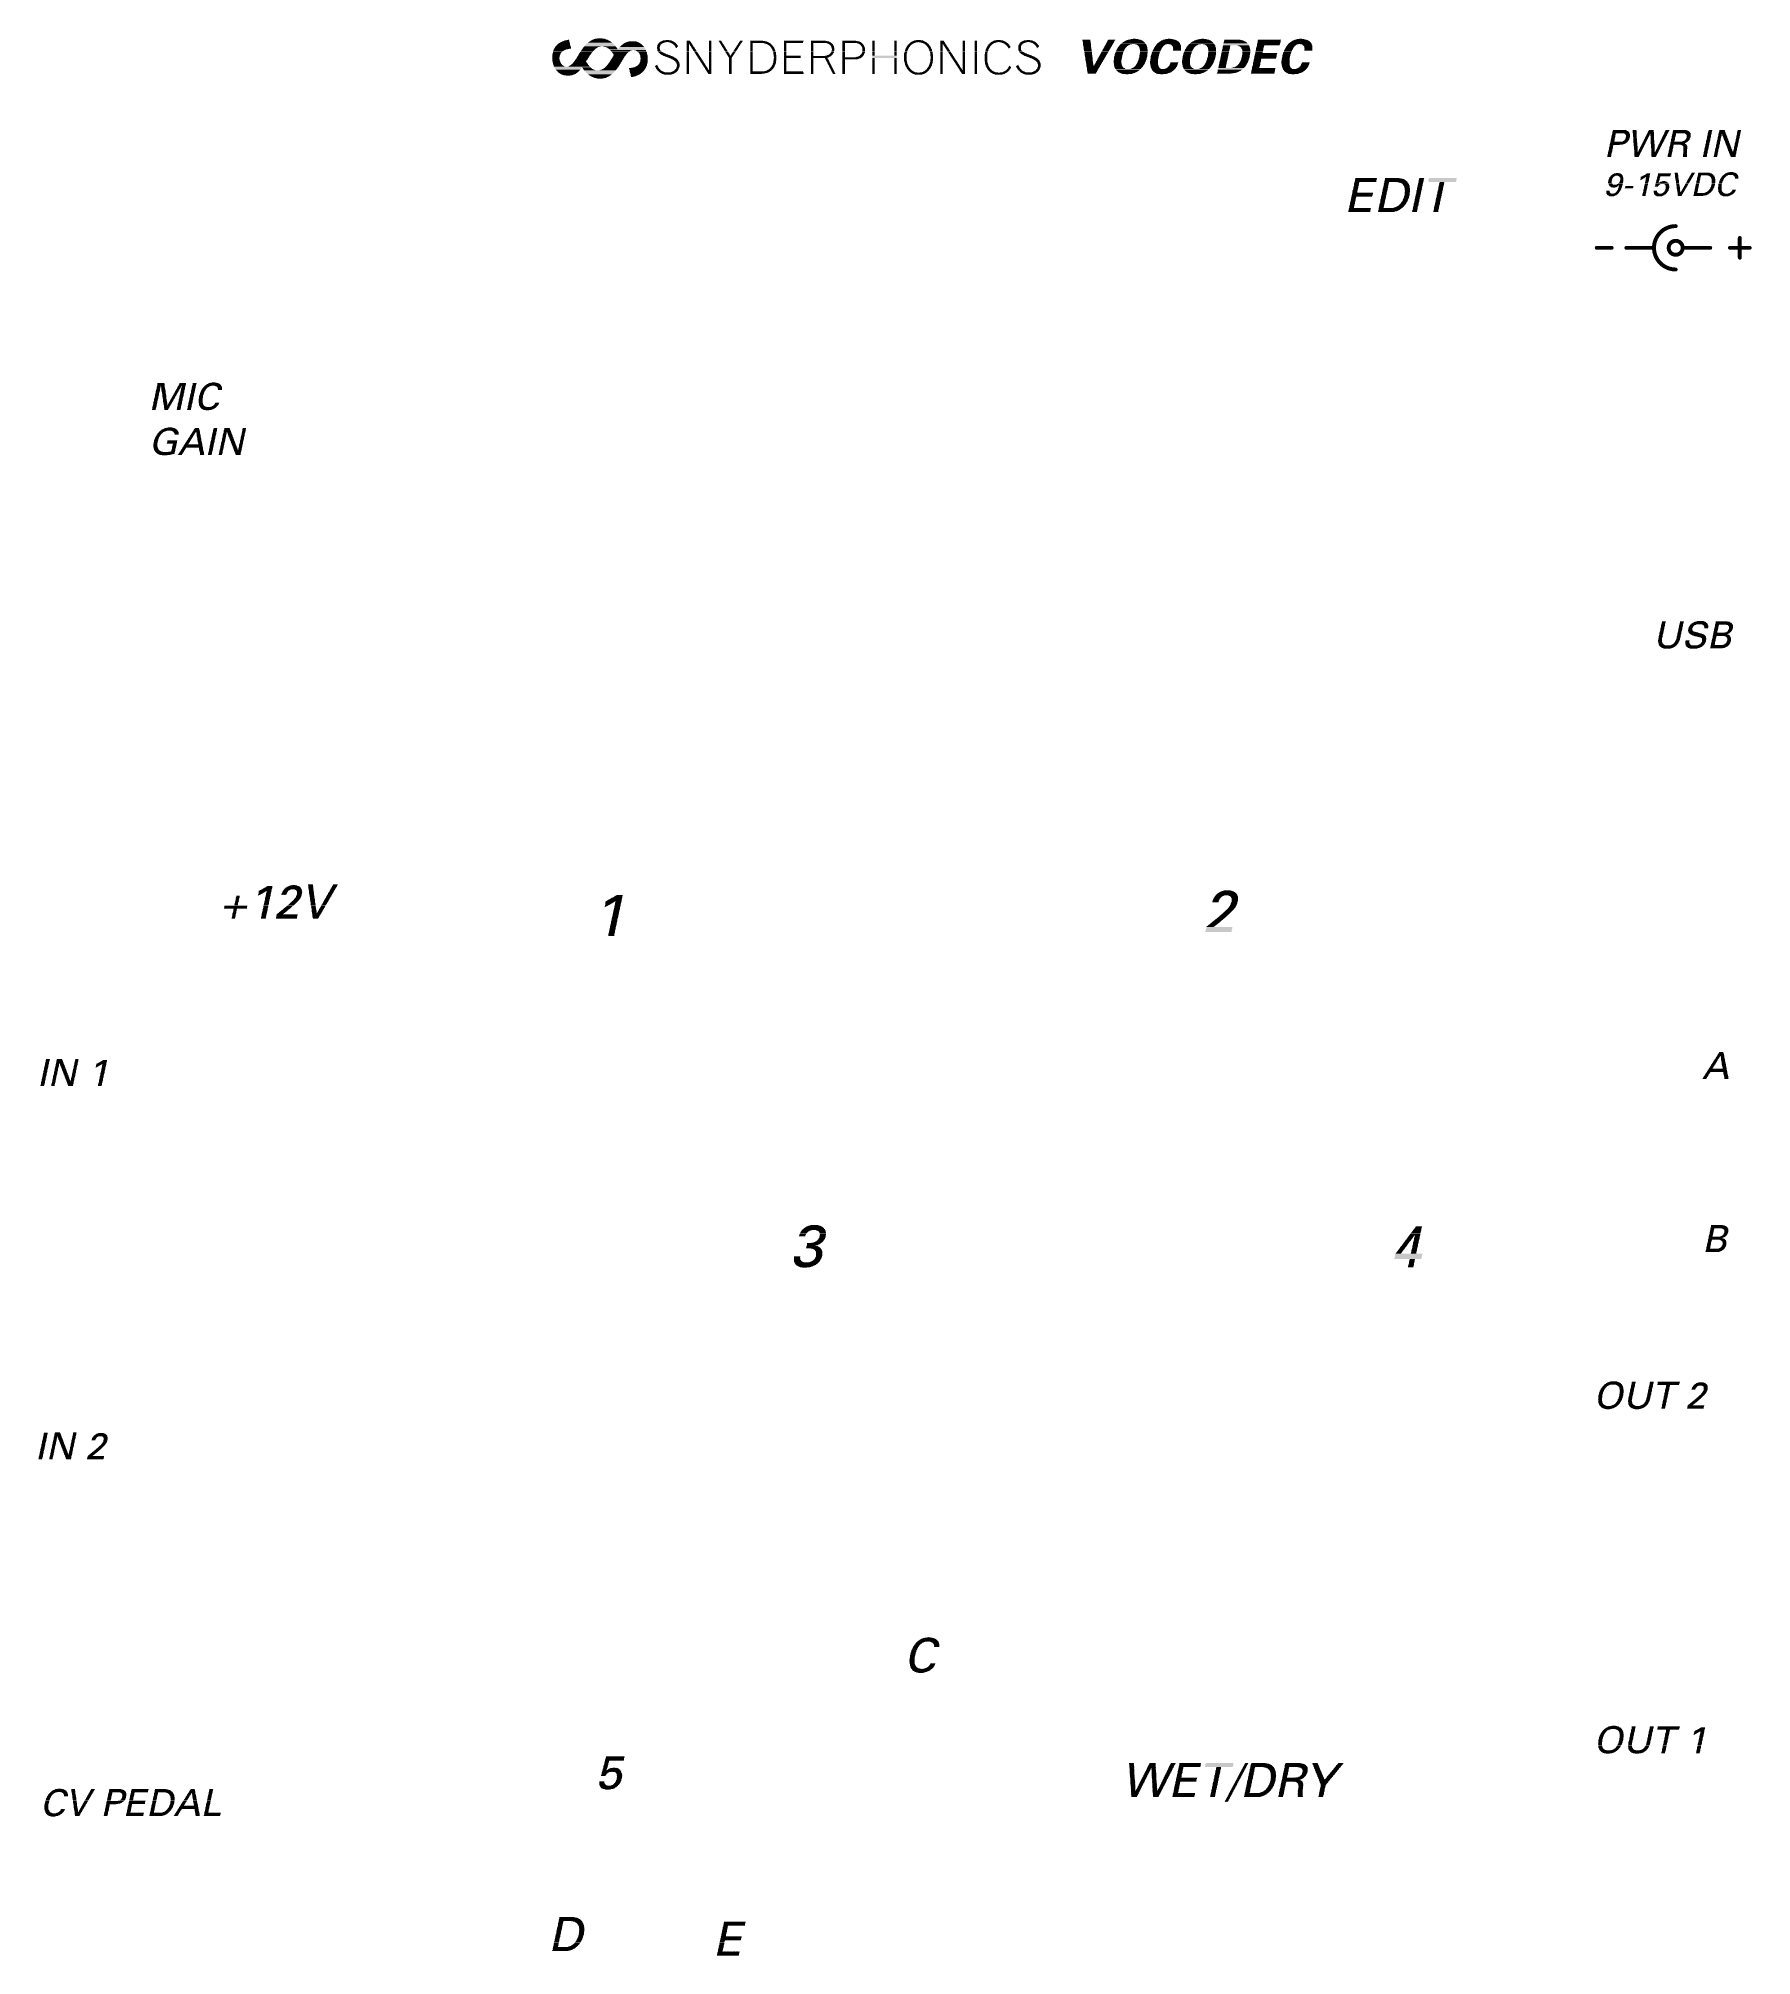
# Model space of a CAD drawing. Extents: x 3 to 114, y 9 to 132.
import ezdxf

# ---------------------------------------------------------------- set-up
doc = ezdxf.new("R2010")
doc.units = 0
doc.layers.add('254', color=53, linetype='CONTINUOUS')

# ---------------------------------------------------------------- blocks, each defined once
blk = doc.blocks.new('RECT')
blk.add_solid([(-0.5, -0.5), (0.5, -0.5), (-0.5, 0.5), (0.5, 0.5)])

msp = doc.modelspace()

# ---------------------------------------------------------------- linework, layer by layer
at = {"layer": '254'}
for points, const_width in [([(108.9025, 120.142, 1), (108.9025, 117.348)], 0.254), ([(108.9025, 120.0785, 1), (108.9025, 120.2055)], 0.127), ([(103.8225, 118.8085, 1), (103.8225, 118.6815)], 0.127), ([(104.775, 118.6815, 1), (104.775, 118.8085)], 0.127), ([(105.7275, 118.8085, 1), (105.7275, 118.6815)], 0.127), ([(107.3404, 118.6815, 1), (107.3404, 118.8085)], 0.127), ([(108.9025, 118.296, 1), (108.9025, 119.194, 1), (108.9025, 118.296)], 0.254), ([(109.474, 118.8085, 1), (109.474, 118.6815)], 0.127), ([(111.125, 118.6815, 1), (111.125, 118.8085)], 0.127), ([(112.395, 118.8085, 1), (112.395, 118.6815)], 0.127), ([(113.0935, 119.38, 1), (112.9665, 119.38)], 0.127), ([(113.665, 118.6815, 1), (113.665, 118.8085)], 0.127), ([(108.9025, 117.2845, 1), (108.9025, 117.4115)], 0.127), ([(112.9665, 118.11, 1), (113.0935, 118.11)], 0.127)]:
    msp.add_lwpolyline(points, format="xyb", dxfattribs=dict(at, const_width=const_width))
at = {"layer": '254', "const_width": 0.254}
for points in [[(103.8225, 118.745), (104.775, 118.745)], [(107.3404, 118.745), (105.7275, 118.745)], [(109.474, 118.745), (111.125, 118.745)], [(112.395, 118.745), (113.665, 118.745)], [(113.03, 119.38), (113.03, 118.11)]]:
    msp.add_lwpolyline(points, dxfattribs=at)

# ---------------------------------------------------------------- block references
at = {"layer": '254', "yscale": 0.0152}
for p, xscale in [((37.5742, 132.1206), 0.1524), ((37.6199, 132.1359), 0.061), ((39.6469, 132.1206), 1.0363), ((39.6469, 132.1359), 0.9754), ((39.6469, 132.1511), 0.9144), ((39.6392, 132.1664), 0.8382), ((39.6392, 132.1816), 0.7468), ((39.6469, 132.1968), 0.6401), ((39.6392, 132.2121), 0.5029), ((39.6392, 132.2273), 0.32), ((43.975, 132.1206), 0.2134), ((60.1523, 132.1206), 0.2896), ((65.3034, 132.1206), 0.2896), ((67.216, 132.1206), 0.2134), ((70.9651, 132.1511), 0.5182), ((70.9651, 132.1359), 0.5182), ((70.9651, 132.1206), 0.5182), ((72.5881, 132.1206), 0.4724), ((72.5957, 132.1359), 0.4572), ((72.6034, 132.1511), 0.4724), ((74.0435, 132.1206), 0.9144), ((74.0435, 132.1359), 0.823), ((74.0435, 132.1511), 0.7315), ((74.0512, 132.1664), 0.5944), ((74.0588, 132.1816), 0.4572), ((74.0512, 132.1968), 0.1676), ((76.3067, 132.1206), 0.8687), ((76.2991, 132.1359), 0.7925), ((76.2991, 132.1511), 0.701), ((76.2991, 132.1664), 0.5791), ((76.2914, 132.1816), 0.442), ((76.2991, 132.1968), 0.1829), ((78.4479, 132.1206), 0.9144), ((78.4479, 132.1359), 0.823), ((78.4479, 132.1511), 0.7315), ((78.4555, 132.1664), 0.5944), ((78.4631, 132.1816), 0.4572), ((78.4555, 132.1968), 0.1676), ((80.3529, 132.1359), 1.0363), ((80.3986, 132.1206), 1.1278), ((80.2996, 132.1511), 0.8992), ((82.7532, 132.1511), 1.4783), ((82.7532, 132.1359), 1.4783), ((82.7456, 132.1206), 1.463), ((84.7649, 132.1206), 0.8687), ((84.7573, 132.1359), 0.7925), ((84.7573, 132.1511), 0.701), ((84.7573, 132.1664), 0.5791), ((84.7496, 132.1816), 0.442), ((84.7573, 132.1968), 0.1829), ((36.8351, 131.191), 0.5029), ((36.8351, 131.1758), 0.5029), ((36.8275, 131.1605), 0.4877), ((36.8275, 131.1453), 0.4877), ((36.8275, 131.13), 0.4877), ((36.8198, 131.1148), 0.4724), ((36.8198, 131.0996), 0.4724), ((36.8198, 131.0843), 0.4724), ((36.8198, 131.0691), 0.4724), ((36.8198, 131.0538), 0.4724), ((36.8198, 131.0386), 0.4724), ((36.8198, 131.0234), 0.4724), ((36.8122, 131.0081), 0.4572), ((36.8122, 130.9929), 0.4572), ((36.8122, 130.9776), 0.4572), ((36.8122, 130.9624), 0.4572), ((36.8122, 130.9472), 0.4572), ((36.8122, 130.9319), 0.4572), ((36.8122, 130.9167), 0.4572), ((36.8198, 130.9014), 0.4724), ((36.8198, 130.8862), 0.4724), ((36.8579, 131.2672), 0.5182), ((36.8579, 131.252), 0.5182), ((36.8503, 131.2367), 0.5029), ((36.8503, 131.2215), 0.5029), ((36.8427, 131.2062), 0.4877), ((36.8656, 131.2824), 0.5334), ((36.896, 131.3434), 0.5639), ((36.8884, 131.3282), 0.5486), ((36.8884, 131.3129), 0.5486), ((36.8808, 131.2977), 0.5334), ((36.9265, 131.3891), 0.5944), ((36.9113, 131.3586), 0.5639), ((36.9418, 131.4044), 0.6248), ((36.9189, 131.3739), 0.5791), ((36.9799, 131.4501), 0.6706), ((36.9722, 131.4348), 0.6553), ((36.957, 131.4196), 0.6248), ((37.018, 131.4806), 0.7163), ((37.0027, 131.4653), 0.6858), ((37.0713, 131.511), 0.7925), ((37.0484, 131.4958), 0.7468), ((37.0942, 131.5263), 0.8382), ((37.1856, 131.5568), 0.9906), ((37.1399, 131.5415), 0.8992), ((37.2466, 131.5872), 1.082), ((37.2466, 131.572), 1.082), ((37.2542, 131.6025), 1.0668), ((37.2618, 131.633), 1.0516), ((37.2618, 131.6177), 1.0516), ((37.2618, 131.6634), 1.0211), ((37.2618, 131.6482), 1.0211), ((37.2694, 131.6787), 1.0058), ((37.277, 131.6939), 0.9906), ((37.277, 131.7244), 0.9601), ((37.277, 131.7092), 0.9601), ((37.2847, 131.7396), 0.9449), ((37.2847, 131.7549), 0.9144), ((37.2923, 131.7701), 0.8992), ((37.2999, 131.7854), 0.8839), ((37.3075, 131.8006), 0.8687), ((37.3075, 131.8158), 0.8382), ((37.3151, 131.8311), 0.823), ((37.3228, 131.8463), 0.8077), ((37.3304, 131.8616), 0.7925), ((37.3304, 131.8768), 0.762), ((37.338, 131.892), 0.7468), ((37.3532, 131.9073), 0.7163), ((37.3609, 131.9225), 0.701), ((37.3685, 131.9378), 0.6553), ((37.3761, 131.953), 0.6401), ((37.3913, 131.9682), 0.6096), ((37.4066, 131.9835), 0.5791), ((37.4066, 131.9987), 0.5486), ((37.4294, 132.014), 0.5029), ((37.4447, 132.0292), 0.4724), ((37.4523, 132.0444), 0.4267), ((37.4752, 132.0597), 0.381), ((37.498, 132.0749), 0.3353), ((37.5209, 132.0902), 0.2896), ((37.5437, 132.1054), 0.2134), ((38.4734, 130.9014), 0.762), ((38.4658, 130.8862), 0.7468), ((38.481, 130.9167), 0.7468), ((38.4962, 130.9472), 0.7468), ((38.4962, 130.9319), 0.7468), ((38.5191, 130.9776), 0.762), ((38.5115, 130.9624), 0.7468), ((38.5267, 130.9929), 0.7468), ((38.5496, 131.0234), 0.762), ((38.542, 131.0081), 0.7468), ((38.5572, 131.0386), 0.7468), ((38.5724, 131.0538), 0.7468), ((38.5801, 131.0691), 0.762), ((38.5953, 131.0996), 0.762), ((38.5877, 131.0843), 0.7468), ((38.6105, 131.1148), 0.762), ((38.6258, 131.1453), 0.762), ((38.6182, 131.13), 0.7468), ((38.641, 131.1758), 0.762), ((38.641, 131.1605), 0.762), ((38.6563, 131.191), 0.762), ((38.6791, 131.2215), 0.7772), ((38.6715, 131.2062), 0.762), ((38.6867, 131.2367), 0.762), ((38.6944, 131.252), 0.7772), ((38.7096, 131.2672), 0.7772), ((38.7248, 131.2977), 0.7772), ((38.7248, 131.2824), 0.7772), ((38.7401, 131.3129), 0.7772), ((38.7629, 131.3434), 0.7925), ((38.7553, 131.3282), 0.7772), ((38.7782, 131.3739), 0.7925), ((38.7782, 131.3586), 0.7925), ((38.7934, 131.3891), 0.7925), ((38.8163, 131.4196), 0.8077), ((38.8087, 131.4044), 0.7925), ((38.8315, 131.4348), 0.8077), ((38.8544, 131.4653), 0.823), ((38.8468, 131.4501), 0.8077), ((38.8696, 131.4806), 0.823), ((38.8849, 131.4958), 0.823), ((38.9077, 131.5263), 0.8382), ((38.9001, 131.511), 0.823), ((38.923, 131.5415), 0.8382), ((38.9458, 131.572), 0.8534), ((38.9382, 131.5568), 0.8382), ((38.9687, 131.5872), 0.8687), ((38.9839, 131.6025), 0.8687), ((39.0068, 131.6177), 0.8839), ((39.022, 131.633), 0.8839), ((39.0373, 131.6482), 0.9144), ((39.0601, 131.6634), 0.9296), ((39.0906, 131.6787), 0.9601), ((39.1211, 131.6939), 0.9906), ((39.6469, 131.7244), 2.0117), ((39.1668, 131.7092), 1.0516), ((39.6469, 131.7396), 1.9812), ((39.6469, 131.7549), 1.9507), ((39.6545, 131.7701), 1.9355), ((39.6545, 131.7854), 1.905), ((39.6545, 131.8006), 1.8745), ((39.6545, 131.8158), 1.844), ((39.6545, 131.8311), 1.8136), ((39.6545, 131.8463), 1.7831), ((39.6545, 131.8616), 1.7526), ((39.6545, 131.8768), 1.7221), ((39.6545, 131.892), 1.6916), ((39.6545, 131.9073), 1.6612), ((39.6545, 131.9225), 1.6307), ((39.6545, 131.9378), 1.6002), ((39.6469, 131.953), 1.5545), ((39.6469, 131.9682), 1.524), ((39.6545, 131.9835), 1.4783), ((39.6469, 131.9987), 1.4326), ((39.6469, 132.014), 1.4021), ((39.6545, 132.0292), 1.3564), ((39.6469, 132.0444), 1.3106), ((39.6545, 132.0597), 1.2649), ((39.6469, 132.0749), 1.2192), ((39.6469, 132.0902), 1.1582), ((39.6469, 132.1054), 1.0973), ((40.2565, 131.7092), 0.823), ((40.3098, 131.6939), 0.7468), ((40.3479, 131.6787), 0.701), ((40.3708, 131.6634), 0.6553), ((40.3936, 131.6482), 0.6401), ((40.4165, 131.633), 0.6248), ((40.4317, 131.6177), 0.5944), ((40.447, 131.6025), 0.5944), ((40.4698, 131.5872), 0.5791), ((40.4851, 131.572), 0.5791), ((40.5003, 131.5568), 0.5486), ((40.5155, 131.5415), 0.5486), ((41.4147, 131.5263), 2.3165), ((41.4299, 131.511), 2.3165), ((41.4376, 131.4958), 2.3012), ((41.0185, 131.4806), 1.4326), ((40.9956, 131.4653), 1.3564), ((40.9804, 131.4501), 1.2954), ((40.9727, 131.4348), 1.2497), ((40.9727, 131.4196), 1.2192), ((40.9651, 131.4044), 1.1735), ((40.9575, 131.3891), 1.1582), ((40.7594, 130.9014), 0.762), ((40.7518, 130.8862), 0.7468), ((40.767, 130.9167), 0.7468), ((40.9499, 131.3739), 1.1125), ((40.7822, 130.9319), 0.7468), ((40.9499, 131.3586), 1.082), ((40.7899, 130.9472), 0.762), ((40.9499, 131.3434), 1.0516), ((40.8051, 130.9776), 0.762), ((40.7975, 130.9624), 0.7468), ((40.9423, 131.3282), 1.0363), ((40.8203, 130.9929), 0.762), ((40.9423, 131.3129), 1.0058), ((40.9423, 131.2977), 0.9754), ((40.8356, 131.0234), 0.762), ((40.828, 131.0081), 0.7468), ((40.9346, 131.2672), 0.9296), ((40.8508, 131.0538), 0.762), ((40.8432, 131.0386), 0.7468), ((40.9423, 131.2824), 0.9449), ((40.9346, 131.252), 0.8992), ((40.8661, 131.0691), 0.762), ((40.9346, 131.2367), 0.8687), ((40.927, 131.2215), 0.8534), ((40.8813, 131.0996), 0.762), ((40.8813, 131.0843), 0.762), ((40.927, 131.2062), 0.823), ((40.8965, 131.1148), 0.762), ((40.9042, 131.13), 0.7772), ((40.927, 131.1758), 0.7925), ((40.9346, 131.191), 0.8077), ((40.9118, 131.1453), 0.762), ((40.927, 131.1605), 0.762), ((41.689, 131.5415), 1.7678), ((41.689, 131.5568), 1.7374), ((41.689, 131.5872), 1.7069), ((41.6966, 131.572), 1.7221), ((41.6966, 131.6025), 1.6916), ((41.6966, 131.6177), 1.6612), ((41.6966, 131.633), 1.6307), ((41.7043, 131.6482), 1.6154), ((41.7043, 131.6634), 1.585), ((41.7043, 131.6787), 1.5545), ((41.7119, 131.6939), 1.5392), ((41.7119, 131.7092), 1.5088), ((41.7119, 131.7244), 1.4783), ((41.7119, 131.7396), 1.4478), ((41.7119, 131.7549), 1.4173), ((41.7119, 131.7701), 1.3868), ((41.7195, 131.7854), 1.3716), ((41.7195, 131.8006), 1.3411), ((41.7195, 131.8158), 1.2802), ((41.7195, 131.8311), 1.2497), ((41.7195, 131.8463), 1.2192), ((41.7195, 131.8616), 1.1887), ((41.7271, 131.8768), 1.143), ((41.7195, 131.892), 1.0973), ((41.7271, 131.9073), 1.0516), ((41.7195, 131.9225), 1.0058), ((41.7271, 131.9378), 0.9601), ((41.7271, 131.953), 0.8992), ((41.7271, 131.9682), 0.8382), ((41.7271, 131.9835), 0.7772), ((41.7271, 131.9987), 0.6858), ((41.7271, 132.014), 0.5944), ((41.7347, 132.0292), 0.4877), ((41.7347, 132.0444), 0.3353), ((42.23, 131.4806), 0.7468), ((42.2605, 131.4653), 0.6858), ((42.291, 131.4501), 0.6553), ((42.3062, 131.4348), 0.6248), ((42.3291, 131.4196), 0.6096), ((42.3367, 131.4044), 0.5944), ((42.3443, 131.3891), 0.5791), ((42.3672, 131.3739), 0.5639), ((42.3748, 131.3586), 0.5486), ((42.3824, 131.3434), 0.5334), ((42.3977, 131.3282), 0.5334), ((42.3977, 131.3129), 0.5334), ((42.4053, 131.2977), 0.5182), ((42.4129, 131.2824), 0.5029), ((42.4282, 131.2672), 0.5029), ((42.4282, 131.252), 0.5029), ((42.4358, 131.2367), 0.4877), ((42.4358, 131.2215), 0.4877), ((42.451, 131.2062), 0.4877), ((42.451, 131.191), 0.4877), ((42.4586, 131.1758), 0.4724), ((42.4586, 131.1605), 0.4724), ((42.4586, 131.1453), 0.4724), ((42.4739, 131.13), 0.4724), ((42.4739, 131.1148), 0.4724), ((42.4739, 131.0996), 0.4724), ((42.4815, 131.0843), 0.4572), ((42.4815, 131.0691), 0.4572), ((42.4815, 131.0538), 0.4572), ((42.4815, 131.0386), 0.4572), ((42.4815, 131.0234), 0.4572), ((42.4815, 131.0081), 0.4572), ((42.4891, 130.9929), 0.442), ((42.4967, 130.9776), 0.4572), ((42.4967, 130.9624), 0.4572), ((42.4967, 130.9472), 0.4572), ((42.4967, 130.9319), 0.4572), ((42.4967, 130.9167), 0.4572), ((42.4967, 130.9014), 0.4572), ((42.4967, 130.8862), 0.4572), ((43.4035, 131.6634), 0.1676), ((43.4035, 131.6482), 0.1676), ((43.4035, 131.633), 0.1676), ((43.4035, 131.6177), 0.1676), ((43.4035, 131.6025), 0.1676), ((43.4035, 131.5872), 0.1676), ((43.4035, 131.572), 0.1676), ((43.4264, 131.7549), 0.1829), ((43.4264, 131.7396), 0.1829), ((43.4264, 131.4958), 0.1829), ((43.4264, 131.4806), 0.1829), ((43.4188, 131.7244), 0.1676), ((43.4188, 131.7092), 0.1676), ((43.4188, 131.6939), 0.1676), ((43.4188, 131.6787), 0.1676), ((43.4188, 131.5568), 0.1676), ((43.4188, 131.5415), 0.1676), ((43.4188, 131.5263), 0.1676), ((43.4188, 131.511), 0.1676), ((43.4492, 131.8006), 0.1981), ((43.4416, 131.7854), 0.1829), ((43.4416, 131.7701), 0.1829), ((43.4416, 131.4653), 0.1829), ((43.4492, 131.4501), 0.1981), ((43.4721, 131.4196), 0.2134), ((43.4797, 131.4044), 0.2286), ((43.4645, 131.8311), 0.1981), ((43.4645, 131.8158), 0.1981), ((43.4645, 131.4348), 0.1981), ((43.4873, 131.8616), 0.2134), ((43.4797, 131.8463), 0.1981), ((43.495, 131.3891), 0.2286), ((43.5254, 131.3586), 0.2591), ((43.5178, 131.892), 0.2438), ((43.5102, 131.8768), 0.2286), ((43.5102, 131.3739), 0.2286), ((43.5407, 131.3434), 0.2591), ((43.5331, 131.9073), 0.2438), ((43.5559, 131.9225), 0.2591), ((43.5635, 131.3282), 0.2743), ((43.5864, 131.3129), 0.2896), ((43.5788, 131.9378), 0.2743), ((43.6093, 131.953), 0.3048), ((43.6093, 131.2977), 0.3048), ((43.6474, 131.9682), 0.3505), ((43.6321, 131.2824), 0.32), ((43.7007, 131.9835), 0.4267), ((43.655, 131.2672), 0.3353), ((43.6778, 131.252), 0.3505), ((43.9674, 131.9987), 0.9296), ((43.7083, 131.2367), 0.381), ((43.9674, 132.014), 0.8687), ((43.7312, 131.2215), 0.3962), ((43.9674, 132.0292), 0.8382), ((43.7693, 131.2062), 0.4115), ((43.9674, 132.0444), 0.7772), ((43.7998, 131.191), 0.442), ((43.9674, 132.0597), 0.7163), ((43.8302, 131.1758), 0.442), ((43.8683, 131.1605), 0.4572), ((43.9674, 132.0749), 0.6248), ((43.9064, 131.1453), 0.4724), ((43.9674, 132.0902), 0.5334), ((43.9369, 131.13), 0.4724), ((43.975, 131.1148), 0.4877), ((43.9674, 132.1054), 0.4115), ((44.0055, 131.0996), 0.4877), ((44.0512, 131.0843), 0.4877), ((44.0817, 131.0691), 0.4877), ((44.1198, 131.0538), 0.4724), ((44.1579, 131.0386), 0.4572), ((44.196, 131.0234), 0.442), ((44.2265, 131.0081), 0.442), ((44.2493, 131.9835), 0.3962), ((44.2646, 130.9929), 0.4267), ((44.2951, 130.9776), 0.3962), ((44.2951, 131.9682), 0.3353), ((44.3255, 130.9624), 0.3962), ((44.356, 130.9472), 0.3658), ((44.3408, 131.953), 0.3048), ((44.3789, 130.9319), 0.3505), ((44.3636, 131.9378), 0.2896), ((44.4094, 130.9167), 0.3505), ((44.3865, 131.9225), 0.2743), ((44.4322, 130.9014), 0.3353), ((44.4094, 131.9073), 0.2591), ((44.4551, 130.8862), 0.32), ((44.4322, 131.892), 0.2438), ((44.4475, 131.8768), 0.2438), ((44.4627, 131.8616), 0.2438), ((44.4779, 131.8463), 0.2134), ((44.4932, 131.8311), 0.2134), ((44.5084, 131.8158), 0.2134), ((44.5237, 131.8006), 0.2134), ((44.5389, 131.7854), 0.2134), ((44.5541, 131.7549), 0.2134), ((44.5465, 131.7701), 0.1981), ((44.5694, 131.7396), 0.2134), ((44.5694, 131.7244), 0.1829), ((44.5694, 131.7092), 0.1524), ((44.5694, 131.6939), 0.1524), ((44.5618, 131.6634), 0.1067), ((44.5694, 131.6787), 0.1219), ((44.5694, 131.6482), 0.0914), ((44.5694, 131.633), 0.061), ((44.5618, 131.6177), 0.0457), ((44.5618, 131.6025), 0.0152), ((45.3542, 132.014), 0.2591), ((45.3923, 131.9073), 0.3353), ((45.3923, 131.892), 0.3353), ((45.3314, 132.0749), 0.2134), ((45.339, 132.0597), 0.2286), ((45.3466, 132.0444), 0.2438), ((45.3466, 132.0292), 0.2438), ((45.3695, 131.9682), 0.2896), ((45.3771, 131.953), 0.3048), ((45.3771, 131.9378), 0.3048), ((45.3847, 131.9225), 0.32), ((45.3009, 131.8768), 0.1524), ((45.3009, 131.8616), 0.1524), ((45.3009, 131.8463), 0.1524), ((45.3009, 131.8311), 0.1524), ((45.3009, 131.8158), 0.1524), ((45.3009, 131.8006), 0.1524), ((45.3009, 131.7854), 0.1524), ((45.3009, 131.7701), 0.1524), ((45.3009, 131.7549), 0.1524), ((45.3009, 131.7396), 0.1524), ((45.3009, 131.7244), 0.1524), ((45.3009, 131.7092), 0.1524), ((45.3009, 131.6939), 0.1524), ((45.3009, 131.6787), 0.1524), ((45.3009, 131.6634), 0.1524), ((45.3009, 131.6482), 0.1524), ((45.3009, 131.633), 0.1524), ((45.3009, 131.6177), 0.1524), ((45.3009, 131.6025), 0.1524), ((45.3009, 131.5872), 0.1524), ((45.3009, 131.572), 0.1524), ((45.3009, 131.5568), 0.1524), ((45.3009, 131.5415), 0.1524), ((45.3009, 131.5263), 0.1524), ((45.3009, 131.511), 0.1524), ((45.3009, 131.4958), 0.1524), ((45.3009, 131.4806), 0.1524), ((45.3009, 131.4653), 0.1524), ((45.3009, 131.4501), 0.1524), ((45.3009, 131.4348), 0.1524), ((45.3009, 131.4196), 0.1524), ((45.3009, 131.4044), 0.1524), ((45.3009, 131.3891), 0.1524), ((45.3009, 131.3739), 0.1524), ((45.3009, 131.3586), 0.1524), ((45.3009, 131.3434), 0.1524), ((45.3009, 131.3282), 0.1524), ((45.3009, 131.3129), 0.1524), ((45.3009, 131.2977), 0.1524), ((45.3009, 131.2824), 0.1524), ((45.3009, 131.2672), 0.1524), ((45.3009, 131.252), 0.1524), ((45.3009, 131.2367), 0.1524), ((45.3009, 131.2215), 0.1524), ((45.3009, 131.2062), 0.1524), ((45.3009, 131.191), 0.1524), ((45.3009, 131.1758), 0.1524), ((45.3009, 131.1605), 0.1524), ((45.3009, 131.1453), 0.1524), ((45.3009, 131.13), 0.1524), ((45.3009, 131.1148), 0.1524), ((45.3009, 131.0996), 0.1524), ((45.3009, 131.0843), 0.1524), ((45.3009, 131.0691), 0.1524), ((45.3009, 131.0538), 0.1524), ((45.3009, 131.0386), 0.1524), ((45.3009, 131.0234), 0.1524), ((45.3009, 131.0081), 0.1524), ((45.3009, 130.9929), 0.1524), ((45.3009, 130.9776), 0.1524), ((45.3009, 130.9624), 0.1524), ((45.3009, 130.9472), 0.1524), ((45.3009, 130.9319), 0.1524), ((45.3009, 130.9167), 0.1524), ((45.3009, 130.9014), 0.1524), ((45.3009, 130.8862), 0.1524), ((45.3619, 131.9987), 0.2743), ((45.3619, 131.9835), 0.2743), ((45.4838, 131.8768), 0.1829), ((45.4838, 131.8616), 0.1829), ((45.499, 131.8463), 0.1829), ((45.5143, 131.8311), 0.1829), ((45.5143, 131.8158), 0.1829), ((45.5295, 131.8006), 0.1829), ((45.5447, 131.7854), 0.1829), ((45.5447, 131.7701), 0.1829), ((45.56, 131.7549), 0.1829), ((45.5676, 131.7396), 0.1981), ((45.5752, 131.7244), 0.1829), ((45.5905, 131.7092), 0.1829), ((45.5905, 131.6939), 0.1829), ((45.6057, 131.6787), 0.1829), ((45.6209, 131.6634), 0.1829), ((45.6209, 131.6482), 0.1829), ((45.6362, 131.633), 0.1829), ((45.6514, 131.6177), 0.1829), ((45.6514, 131.6025), 0.1829), ((45.6667, 131.5872), 0.1829), ((45.6819, 131.572), 0.1829), ((45.6819, 131.5568), 0.1829), ((45.6971, 131.5415), 0.1829), ((45.7048, 131.5263), 0.1981), ((45.7124, 131.511), 0.1829), ((45.7276, 131.4958), 0.1829), ((45.7276, 131.4806), 0.1829), ((45.7429, 131.4653), 0.1829), ((45.7581, 131.4501), 0.1829), ((45.7581, 131.4348), 0.1829), ((45.7733, 131.4196), 0.1829), ((45.7886, 131.4044), 0.1829), ((45.7886, 131.3891), 0.1829), ((45.8038, 131.3739), 0.1829), ((45.8191, 131.3586), 0.1829), ((45.8191, 131.3434), 0.1829), ((45.8343, 131.3282), 0.1829), ((45.8343, 131.3129), 0.1829), ((45.8495, 131.2977), 0.1829), ((45.8648, 131.2824), 0.1829), ((45.8648, 131.2672), 0.1829), ((45.88, 131.252), 0.1829), ((45.8953, 131.2367), 0.1829), ((45.8953, 131.2215), 0.1829), ((45.9105, 131.2062), 0.1829), ((45.9257, 131.191), 0.1829), ((45.9257, 131.1758), 0.1829), ((45.941, 131.1605), 0.1829), ((45.9486, 131.1453), 0.1981), ((45.9562, 131.13), 0.1829), ((45.9715, 131.1148), 0.1829), ((45.9715, 131.0996), 0.1829), ((45.9867, 131.0843), 0.1829), ((46.0019, 131.0691), 0.1829), ((46.0019, 131.0538), 0.1829), ((46.0172, 131.0386), 0.1829), ((46.0324, 131.0234), 0.1829), ((46.0324, 131.0081), 0.1829), ((46.0477, 130.9929), 0.1829), ((46.0629, 130.9776), 0.1829), ((46.0629, 130.9624), 0.1829), ((46.0781, 130.9472), 0.1829), ((46.0858, 130.9319), 0.1981), ((46.0934, 130.9167), 0.1829), ((46.1086, 130.9014), 0.1829), ((46.1086, 130.8862), 0.1829), ((46.7335, 132.0749), 0.1524), ((46.7335, 132.0597), 0.1524), ((46.7335, 132.0444), 0.1524), ((46.7335, 132.0292), 0.1524), ((46.7335, 132.014), 0.1524), ((46.7335, 131.9987), 0.1524), ((46.7335, 131.9835), 0.1524), ((46.7335, 131.9682), 0.1524), ((46.7335, 131.953), 0.1524), ((46.7335, 131.9378), 0.1524), ((46.7335, 131.9225), 0.1524), ((46.7335, 131.9073), 0.1524), ((46.7335, 131.892), 0.1524), ((46.7335, 131.8768), 0.1524), ((46.7335, 131.8616), 0.1524), ((46.7335, 131.8463), 0.1524), ((46.7335, 131.8311), 0.1524), ((46.7335, 131.8158), 0.1524), ((46.7335, 131.8006), 0.1524), ((46.7335, 131.7854), 0.1524), ((46.7335, 131.7701), 0.1524), ((46.7335, 131.7549), 0.1524), ((46.7335, 131.7396), 0.1524), ((46.7335, 131.7244), 0.1524), ((46.7335, 131.7092), 0.1524), ((46.7335, 131.6939), 0.1524), ((46.7335, 131.6787), 0.1524), ((46.7335, 131.6634), 0.1524), ((46.7335, 131.6482), 0.1524), ((46.7335, 131.633), 0.1524), ((46.7335, 131.6177), 0.1524), ((46.7335, 131.6025), 0.1524), ((46.7335, 131.5872), 0.1524), ((46.7335, 131.572), 0.1524), ((46.7335, 131.5568), 0.1524), ((46.7335, 131.5415), 0.1524), ((46.7335, 131.5263), 0.1524), ((46.7335, 131.511), 0.1524), ((46.7335, 131.4958), 0.1524), ((46.7335, 131.4806), 0.1524), ((46.7335, 131.4653), 0.1524), ((46.7335, 131.4501), 0.1524), ((46.7335, 131.4348), 0.1524), ((46.7335, 131.4196), 0.1524), ((46.7335, 131.4044), 0.1524), ((46.7335, 131.3891), 0.1524), ((46.7335, 131.3739), 0.1524), ((46.7335, 131.3586), 0.1524), ((46.7335, 131.3434), 0.1524), ((46.7335, 131.3282), 0.1524), ((46.7335, 131.3129), 0.1524), ((46.7335, 131.2977), 0.1524), ((46.7335, 131.2824), 0.1524), ((46.7335, 131.2672), 0.1524), ((46.7335, 131.252), 0.1524), ((46.7335, 131.2367), 0.1524), ((46.7335, 131.2215), 0.1524), ((46.7335, 131.2062), 0.1524), ((46.7335, 131.191), 0.1524), ((46.7335, 131.1758), 0.1524), ((46.7335, 131.1605), 0.1524), ((46.7335, 131.1453), 0.1524), ((46.7335, 131.13), 0.1524), ((46.7335, 131.1148), 0.1524), ((46.7335, 131.0996), 0.1524), ((46.7335, 131.0843), 0.1524), ((46.7335, 131.0691), 0.1524), ((46.7335, 131.0538), 0.1524), ((46.7335, 131.0386), 0.1524), ((46.7335, 131.0234), 0.1524), ((46.7335, 131.0081), 0.1524), ((46.7335, 130.9929), 0.1524), ((46.7335, 130.9776), 0.1524), ((46.7335, 130.9624), 0.1524), ((46.7335, 130.9472), 0.1524), ((46.7335, 130.9319), 0.1524), ((46.7335, 130.9167), 0.1524), ((46.7335, 130.9014), 0.1524), ((46.7335, 130.8862), 0.1524), ((47.3735, 132.0749), 0.1524), ((47.3812, 132.0597), 0.1676), ((47.3888, 132.0444), 0.1829), ((47.3964, 132.0292), 0.1676), ((47.4116, 132.014), 0.1676), ((47.4193, 131.9987), 0.1829), ((47.4345, 131.9682), 0.1829), ((47.4269, 131.9835), 0.1676), ((47.4421, 131.953), 0.1676), ((47.4574, 131.9378), 0.1676), ((47.465, 131.9225), 0.1829), ((47.4726, 131.9073), 0.1676), ((47.4802, 131.892), 0.1829), ((47.4878, 131.8768), 0.1676), ((47.5107, 131.8463), 0.1829), ((47.5031, 131.8616), 0.1676), ((47.5259, 131.8158), 0.1829), ((47.5183, 131.8311), 0.1676), ((47.5412, 131.8006), 0.1829), ((47.5564, 131.7701), 0.1829), ((47.5488, 131.7854), 0.1676), ((47.564, 131.7549), 0.1676), ((47.5869, 131.7244), 0.1829), ((47.5793, 131.7396), 0.1676), ((47.6021, 131.6939), 0.1829), ((47.5945, 131.7092), 0.1676), ((47.6098, 131.6787), 0.1676), ((47.6326, 131.6482), 0.1829), ((47.625, 131.6634), 0.1676), ((47.6402, 131.633), 0.1676), ((47.6479, 131.6177), 0.1829), ((47.6555, 131.6025), 0.1676), ((47.6783, 131.572), 0.1829), ((47.6707, 131.5872), 0.1676), ((47.686, 131.5568), 0.1676), ((47.6936, 131.5415), 0.1829), ((47.7088, 131.5263), 0.1829), ((47.7164, 131.511), 0.1676), ((47.7241, 131.4958), 0.1829), ((47.7317, 131.4806), 0.1676), ((47.7545, 131.4501), 0.1829), ((47.7469, 131.4653), 0.1676), ((47.7698, 131.4196), 0.1829), ((47.7622, 131.4348), 0.1676), ((47.7774, 131.4044), 0.1676), ((47.7926, 131.3891), 0.1676), ((47.8003, 131.3739), 0.1829), ((47.8155, 131.3434), 0.1829), ((47.8079, 131.3586), 0.1676), ((47.8307, 131.3282), 0.1829), ((47.846, 131.2977), 0.1829), ((47.8384, 131.3129), 0.1676), ((47.8612, 131.2672), 0.1829), ((47.8536, 131.2824), 0.1676), ((47.8765, 131.252), 0.1829), ((47.8917, 131.2215), 0.1829), ((47.8841, 131.2367), 0.1676), ((47.8993, 131.2062), 0.1676), ((47.9222, 131.1758), 0.1829), ((47.9146, 131.191), 0.1676), ((47.9374, 131.1453), 0.1829), ((47.9298, 131.1605), 0.1676), ((47.945, 131.13), 0.1676), ((48.0441, 131.1148), 0.3353), ((48.0441, 131.0996), 0.3353), ((48.0441, 131.0843), 0.3048), ((48.0365, 131.0691), 0.2896), ((48.0441, 131.0538), 0.2743), ((48.0441, 131.0386), 0.2438), ((48.0365, 131.0234), 0.2286), ((48.0441, 131.0081), 0.2134), ((48.0365, 130.9929), 0.1981), ((48.0441, 130.9776), 0.1829), ((48.0365, 130.9624), 0.1676), ((48.0365, 130.9472), 0.1676), ((48.0365, 130.9319), 0.1676), ((48.0365, 130.9167), 0.1676), ((48.0365, 130.9014), 0.1676), ((48.0365, 130.8862), 0.1676), ((48.1508, 131.1453), 0.1829), ((48.1432, 131.13), 0.1676), ((48.1584, 131.1605), 0.1676), ((48.1813, 131.191), 0.1829), ((48.1736, 131.1758), 0.1676), ((48.1889, 131.2062), 0.1676), ((48.2117, 131.2367), 0.1829), ((48.2041, 131.2215), 0.1676), ((48.227, 131.2672), 0.1829), ((48.2194, 131.252), 0.1676), ((48.2422, 131.2824), 0.1829), ((48.2575, 131.3129), 0.1829), ((48.2498, 131.2977), 0.1676), ((48.2727, 131.3282), 0.1829), ((48.2879, 131.3586), 0.1829), ((48.2803, 131.3434), 0.1676), ((48.2956, 131.3739), 0.1676), ((48.3184, 131.4044), 0.1829), ((48.3108, 131.3891), 0.1676), ((48.326, 131.4196), 0.1676), ((48.3489, 131.4501), 0.1829), ((48.3413, 131.4348), 0.1676), ((48.3565, 131.4653), 0.1676), ((48.3794, 131.4958), 0.1829), ((48.3718, 131.4806), 0.1676), ((48.3946, 131.5263), 0.1829), ((48.387, 131.511), 0.1676), ((48.4099, 131.5415), 0.1829), ((48.4251, 131.572), 0.1829), ((48.4175, 131.5568), 0.1676), ((48.4403, 131.5872), 0.1829), ((48.4556, 131.6177), 0.1829), ((48.448, 131.6025), 0.1676), ((48.4708, 131.633), 0.1829), ((48.4861, 131.6634), 0.1829), ((48.4784, 131.6482), 0.1676), ((48.5013, 131.6787), 0.1829), ((48.5165, 131.7092), 0.1829), ((48.5089, 131.6939), 0.1676), ((48.5242, 131.7244), 0.1676), ((48.547, 131.7549), 0.1829), ((48.5394, 131.7396), 0.1676), ((48.5546, 131.7701), 0.1676), ((48.5775, 131.8006), 0.1829), ((48.5699, 131.7854), 0.1676), ((48.5927, 131.8311), 0.1829), ((48.5851, 131.8158), 0.1676), ((48.608, 131.8463), 0.1829), ((48.6232, 131.8768), 0.1829), ((48.6156, 131.8616), 0.1676), ((48.6385, 131.892), 0.1829), ((48.6537, 131.9225), 0.1829), ((48.6461, 131.9073), 0.1676), ((48.6689, 131.9378), 0.1829), ((48.6842, 131.9682), 0.1829), ((48.6766, 131.953), 0.1676), ((48.6994, 131.9835), 0.1829), ((48.7147, 132.014), 0.1829), ((48.707, 131.9987), 0.1676), ((48.7299, 132.0292), 0.1829), ((48.7451, 132.0597), 0.1829), ((48.7375, 132.0444), 0.1676), ((48.7528, 132.0749), 0.1676), ((49.7357, 132.0749), 0.823), ((49.7967, 132.0597), 0.9449), ((49.85, 132.0292), 1.0516), ((49.8729, 132.014), 1.0973), ((49.8881, 131.9987), 1.1278), ((49.9186, 131.9682), 1.1887), ((49.9491, 131.9378), 1.2497), ((49.8272, 132.0444), 1.0058), ((49.9034, 131.9835), 1.1582), ((49.9339, 131.953), 1.2192), ((49.4005, 131.9225), 0.1524), ((49.4005, 131.9073), 0.1524), ((49.4005, 131.892), 0.1524), ((49.4005, 131.8768), 0.1524), ((49.4005, 131.8616), 0.1524), ((49.4005, 131.8463), 0.1524), ((49.4005, 131.8311), 0.1524), ((49.4005, 131.8158), 0.1524), ((49.4005, 131.8006), 0.1524), ((49.4005, 131.7854), 0.1524), ((49.4005, 131.7701), 0.1524), ((49.4005, 131.7549), 0.1524), ((49.4005, 131.7396), 0.1524), ((49.4005, 131.7244), 0.1524), ((49.4005, 131.7092), 0.1524), ((49.4005, 131.6939), 0.1524), ((49.4005, 131.6787), 0.1524), ((49.4005, 131.6634), 0.1524), ((49.4005, 131.6482), 0.1524), ((49.4005, 131.633), 0.1524), ((49.4005, 131.6177), 0.1524), ((49.4005, 131.6025), 0.1524), ((49.4005, 131.5872), 0.1524), ((49.4005, 131.572), 0.1524), ((49.4005, 131.5568), 0.1524), ((49.4005, 131.5415), 0.1524), ((49.4005, 131.5263), 0.1524), ((49.4005, 131.511), 0.1524), ((49.4005, 131.4958), 0.1524), ((49.4005, 131.4806), 0.1524), ((49.4005, 131.4653), 0.1524), ((49.4005, 131.4501), 0.1524), ((49.4005, 131.4348), 0.1524), ((49.4005, 131.4196), 0.1524), ((49.4005, 131.4044), 0.1524), ((49.4005, 131.3891), 0.1524), ((49.4005, 131.3739), 0.1524), ((49.4005, 131.3586), 0.1524), ((49.4005, 131.3434), 0.1524), ((49.4005, 131.3282), 0.1524), ((49.4005, 131.3129), 0.1524), ((49.4005, 131.2977), 0.1524), ((49.4005, 131.2824), 0.1524), ((49.4005, 131.2672), 0.1524), ((49.4005, 131.252), 0.1524), ((49.4005, 131.2367), 0.1524), ((49.4005, 131.2215), 0.1524), ((49.4005, 131.2062), 0.1524), ((49.4005, 131.191), 0.1524), ((49.4005, 131.1758), 0.1524), ((49.4005, 131.1605), 0.1524), ((49.4005, 131.1453), 0.1524), ((49.4005, 131.13), 0.1524), ((49.4005, 131.1148), 0.1524), ((49.4005, 131.0996), 0.1524), ((49.4005, 131.0843), 0.1524), ((49.4005, 131.0691), 0.1524), ((49.4005, 131.0538), 0.1524), ((49.4005, 131.0386), 0.1524), ((49.4005, 131.0234), 0.1524), ((49.4005, 131.0081), 0.1524), ((49.4005, 130.9929), 0.1524), ((49.4005, 130.9776), 0.1524), ((49.4005, 130.9624), 0.1524), ((49.4005, 130.9472), 0.1524), ((49.4005, 130.9319), 0.1524), ((49.4005, 130.9167), 0.1524), ((49.4005, 130.9014), 0.1524), ((49.4005, 130.8862), 0.1524), ((50.3834, 131.9225), 0.4115), ((50.4368, 131.9073), 0.3658), ((50.4673, 131.892), 0.3353), ((50.4977, 131.8768), 0.3048), ((50.5282, 131.8616), 0.2743), ((50.5511, 131.8463), 0.2591), ((50.5739, 131.8311), 0.2438), ((50.5892, 131.8158), 0.2438), ((50.612, 131.8006), 0.2286), ((50.6273, 131.7854), 0.2286), ((50.6501, 131.7701), 0.2134), ((50.6654, 131.7549), 0.2134), ((50.6806, 131.7396), 0.2134), ((50.6882, 131.7244), 0.1981), ((50.7035, 131.7092), 0.1981), ((50.7187, 131.6939), 0.1981), ((50.7263, 131.6787), 0.1829), ((50.734, 131.6634), 0.1981), ((50.7492, 131.6482), 0.1981), ((50.7568, 131.633), 0.1829), ((50.7721, 131.6177), 0.1829), ((50.7721, 131.6025), 0.1829), ((50.7873, 131.5872), 0.1829), ((50.7873, 131.572), 0.1829), ((50.8025, 131.5568), 0.1829), ((50.8178, 131.5263), 0.1829), ((50.8102, 131.5415), 0.1676), ((50.833, 131.4806), 0.1829), ((50.8254, 131.511), 0.1676), ((50.8254, 131.4958), 0.1676), ((50.8406, 131.4653), 0.1676), ((50.8483, 131.4501), 0.1829), ((50.8559, 131.4348), 0.1676), ((50.8559, 131.4196), 0.1676), ((50.8559, 131.4044), 0.1676), ((50.8711, 131.3891), 0.1676), ((50.8711, 131.3739), 0.1676), ((50.8711, 131.3586), 0.1676), ((50.8864, 131.3434), 0.1676), ((50.8864, 131.3282), 0.1676), ((50.8864, 131.3129), 0.1676), ((50.8864, 131.2977), 0.1676), ((50.894, 131.2824), 0.1524), ((50.9016, 131.2672), 0.1676), ((50.9016, 131.252), 0.1676), ((50.9016, 131.2367), 0.1676), ((50.9016, 131.2215), 0.1676), ((50.9016, 131.2062), 0.1676), ((50.9092, 131.191), 0.1524), ((50.9092, 131.1758), 0.1524), ((50.9168, 131.1605), 0.1676), ((50.9168, 131.1453), 0.1676), ((50.9168, 131.13), 0.1676), ((50.9168, 131.1148), 0.1676), ((50.9168, 131.0996), 0.1676), ((50.9168, 131.0843), 0.1676), ((50.9168, 131.0691), 0.1676), ((50.9168, 131.0538), 0.1676), ((50.9168, 130.9319), 0.1676), ((50.9168, 130.9167), 0.1676), ((50.9168, 130.9014), 0.1676), ((50.9168, 130.8862), 0.1676), ((50.9245, 131.0386), 0.1524), ((50.9245, 131.0234), 0.1524), ((50.9245, 131.0081), 0.1524), ((50.9245, 130.9929), 0.1524), ((50.9245, 130.9776), 0.1524), ((50.9245, 130.9624), 0.1524), ((50.9245, 130.9472), 0.1524), ((52.1132, 132.0444), 1.2497), ((52.1132, 132.0292), 1.2497), ((52.0979, 131.9835), 1.2192), ((52.0979, 131.9682), 1.2192), ((52.0979, 131.953), 1.2192), ((52.0903, 131.9378), 1.204), ((51.5645, 131.9225), 0.1524), ((51.5645, 131.9073), 0.1524), ((51.5645, 131.892), 0.1524), ((51.5645, 131.8768), 0.1524), ((51.5645, 131.8616), 0.1524), ((51.5645, 131.8463), 0.1524), ((51.5645, 131.8311), 0.1524), ((51.5645, 131.8158), 0.1524), ((51.5645, 131.8006), 0.1524), ((51.5645, 131.7854), 0.1524), ((51.5645, 131.7701), 0.1524), ((51.5645, 131.7549), 0.1524), ((51.5645, 131.7396), 0.1524), ((51.5645, 131.7244), 0.1524), ((51.5645, 131.7092), 0.1524), ((51.5645, 131.6939), 0.1524), ((51.5645, 131.6787), 0.1524), ((51.5645, 131.6634), 0.1524), ((51.5645, 131.6482), 0.1524), ((51.5645, 131.633), 0.1524), ((51.5645, 131.6177), 0.1524), ((51.5645, 131.6025), 0.1524), ((51.5645, 131.5872), 0.1524), ((51.5645, 131.572), 0.1524), ((51.5645, 131.5568), 0.1524), ((51.5645, 131.5415), 0.1524), ((51.5645, 131.5263), 0.1524), ((51.5645, 131.511), 0.1524), ((51.5645, 131.4958), 0.1524), ((51.5645, 131.4806), 0.1524), ((51.5645, 131.4653), 0.1524), ((51.5645, 131.4501), 0.1524), ((51.5645, 131.4348), 0.1524), ((51.5645, 131.4196), 0.1524), ((51.5645, 131.4044), 0.1524), ((51.5645, 131.3891), 0.1524), ((51.5645, 131.3739), 0.1524), ((51.5645, 131.3586), 0.1524), ((51.5645, 131.3434), 0.1524), ((51.5645, 131.3282), 0.1524), ((51.5645, 131.3129), 0.1524), ((51.5645, 131.2977), 0.1524), ((51.5645, 131.2824), 0.1524), ((51.5645, 131.2672), 0.1524), ((51.5645, 131.252), 0.1524), ((51.5645, 131.2367), 0.1524), ((51.5645, 131.2215), 0.1524), ((51.5645, 131.2062), 0.1524), ((51.5645, 131.191), 0.1524), ((51.5645, 131.1758), 0.1524), ((51.5645, 131.1605), 0.1524), ((51.5645, 131.1453), 0.1524), ((51.5645, 131.13), 0.1524), ((51.5645, 130.9624), 0.1524), ((51.5645, 130.9472), 0.1524), ((51.5645, 130.9319), 0.1524), ((51.5645, 130.9167), 0.1524), ((51.5645, 130.9014), 0.1524), ((51.5645, 130.8862), 0.1524), ((52.1208, 132.0749), 1.2649), ((52.1208, 132.0597), 1.2649), ((52.1056, 132.014), 1.2344), ((52.1056, 131.9987), 1.2344), ((52.0294, 131.1148), 1.082), ((52.0294, 131.0996), 1.082), ((52.0294, 131.0843), 1.082), ((52.0294, 131.0691), 1.082), ((52.0294, 131.0538), 1.082), ((52.0294, 131.0386), 1.082), ((52.0294, 131.0234), 1.082), ((52.0294, 131.0081), 1.082), ((52.0294, 130.9929), 1.082), ((52.0294, 130.9776), 1.082), ((53.8505, 131.9835), 1.2497), ((53.8505, 131.0691), 1.2497), ((53.7515, 132.0597), 1.0516), ((53.782, 132.0444), 1.1125), ((53.8048, 132.0292), 1.1582), ((53.8277, 132.014), 1.204), ((53.8429, 131.9987), 1.2344), ((53.8658, 131.9682), 1.2802), ((53.8734, 131.953), 1.2954), ((53.3095, 131.9378), 0.1676), ((53.3095, 131.9225), 0.1676), ((53.3095, 131.9073), 0.1676), ((53.3095, 131.892), 0.1676), ((53.3095, 131.8768), 0.1676), ((53.3095, 131.8616), 0.1676), ((53.3095, 131.8463), 0.1676), ((53.3095, 131.8311), 0.1676), ((53.3095, 131.8158), 0.1676), ((53.3095, 131.8006), 0.1676), ((53.3095, 131.7854), 0.1676), ((53.3095, 131.7701), 0.1676), ((53.3095, 131.7549), 0.1676), ((53.3095, 131.7396), 0.1676), ((53.3095, 131.7244), 0.1676), ((53.3095, 131.7092), 0.1676), ((53.3095, 131.6939), 0.1676), ((53.3095, 131.6787), 0.1676), ((53.3095, 131.6634), 0.1676), ((53.3095, 131.6482), 0.1676), ((53.3095, 131.633), 0.1676), ((53.3095, 131.6177), 0.1676), ((53.3095, 131.6025), 0.1676), ((53.3095, 131.5872), 0.1676), ((53.3095, 131.572), 0.1676), ((53.3095, 131.5568), 0.1676), ((53.3095, 131.5415), 0.1676), ((53.3095, 131.5263), 0.1676), ((53.3095, 131.511), 0.1676), ((53.3095, 131.4958), 0.1676), ((53.3095, 131.4806), 0.1676), ((53.3095, 131.4653), 0.1676), ((53.3095, 131.4501), 0.1676), ((53.3095, 131.4348), 0.1676), ((53.3095, 131.4196), 0.1676), ((53.3095, 131.4044), 0.1676), ((53.3095, 131.3891), 0.1676), ((53.3095, 131.3739), 0.1676), ((53.3095, 131.3586), 0.1676), ((53.3095, 131.3434), 0.1676), ((53.3095, 131.3282), 0.1676), ((53.3095, 131.3129), 0.1676), ((53.3095, 131.2977), 0.1676), ((53.3095, 131.2824), 0.1676), ((53.3095, 131.2672), 0.1676), ((53.3095, 131.252), 0.1676), ((53.3095, 131.2367), 0.1676), ((53.3095, 131.2215), 0.1676), ((53.3095, 131.2062), 0.1676), ((53.3095, 131.191), 0.1676), ((53.3095, 131.1758), 0.1676), ((53.3095, 131.1605), 0.1676), ((53.3095, 131.1453), 0.1676), ((53.3095, 131.13), 0.1676), ((53.3095, 131.1148), 0.1676), ((53.8734, 131.0996), 1.2954), ((53.8658, 131.0843), 1.2802), ((53.8353, 131.0538), 1.2192), ((53.8201, 131.0386), 1.1887), ((53.8048, 131.0234), 1.1582), ((53.782, 131.0081), 1.1125), ((53.7591, 130.9929), 1.0668), ((53.7591, 130.9776), 1.0668), ((53.3095, 130.9624), 0.1676), ((53.3095, 130.9472), 0.1676), ((53.3095, 130.9319), 0.1676), ((53.3095, 130.9167), 0.1676), ((53.3095, 130.9014), 0.1676), ((53.3095, 130.8862), 0.1676), ((53.7058, 132.0749), 0.9601), ((54.2087, 130.9624), 0.1676), ((54.2239, 130.9472), 0.1676), ((54.2239, 130.9319), 0.1676), ((54.3458, 131.1148), 0.381), ((54.2468, 130.9014), 0.1829), ((54.2392, 130.9167), 0.1676), ((54.3611, 131.9378), 0.381), ((54.2544, 130.8862), 0.1676), ((54.3916, 131.13), 0.32), ((54.4068, 131.9225), 0.32), ((54.4297, 131.1453), 0.3048), ((54.4373, 131.9073), 0.2896), ((54.4601, 131.892), 0.2743), ((54.4601, 131.1605), 0.2743), ((54.483, 131.8768), 0.2591), ((54.483, 131.1758), 0.2591), ((54.4982, 131.191), 0.2286), ((54.5059, 131.8616), 0.2438), ((54.5135, 131.8463), 0.2286), ((54.5135, 131.2062), 0.2286), ((54.5363, 131.8311), 0.2134), ((54.5363, 131.2215), 0.2134), ((54.5516, 131.8158), 0.2134), ((54.5516, 131.2367), 0.2134), ((54.5592, 131.8006), 0.1981), ((54.5592, 131.252), 0.1981), ((54.5744, 131.7854), 0.1981), ((54.5744, 131.2672), 0.1981), ((54.5821, 131.2824), 0.1829), ((54.5897, 131.7701), 0.1981), ((54.5897, 131.7549), 0.1981), ((54.5973, 131.7396), 0.1829), ((54.5973, 131.3129), 0.1829), ((54.5973, 131.2977), 0.1829), ((54.6125, 131.7244), 0.1829), ((54.6125, 131.7092), 0.1829), ((54.6125, 131.3282), 0.1829), ((54.6278, 131.6787), 0.1829), ((54.6202, 131.6939), 0.1676), ((54.6202, 131.3586), 0.1676), ((54.6202, 131.3434), 0.1676), ((54.6354, 131.6634), 0.1676), ((54.6354, 131.6482), 0.1676), ((54.6354, 131.4044), 0.1676), ((54.6354, 131.3891), 0.1676), ((54.6354, 131.3739), 0.1676), ((54.643, 131.633), 0.1524), ((54.6506, 131.6177), 0.1676), ((54.6506, 131.6025), 0.1676), ((54.6506, 131.5872), 0.1676), ((54.6506, 131.572), 0.1676), ((54.6506, 131.4806), 0.1676), ((54.6506, 131.4653), 0.1676), ((54.6506, 131.4501), 0.1676), ((54.6506, 131.4348), 0.1676), ((54.643, 131.4196), 0.1524), ((54.6583, 131.5568), 0.1524), ((54.6583, 131.5415), 0.1524), ((54.6583, 131.5263), 0.1524), ((54.6583, 131.511), 0.1524), ((54.6583, 131.4958), 0.1524), ((55.7479, 132.0597), 0.9906), ((55.7784, 132.0444), 1.0516), ((55.7936, 132.0292), 1.082), ((55.8165, 132.014), 1.1278), ((55.8317, 131.9987), 1.1582), ((55.8546, 131.9682), 1.204), ((55.8698, 131.953), 1.2344), ((55.3364, 131.9378), 0.1676), ((55.3364, 131.9225), 0.1676), ((55.3364, 131.9073), 0.1676), ((55.3364, 131.892), 0.1676), ((55.3364, 131.8768), 0.1676), ((55.3364, 131.8616), 0.1676), ((55.3364, 131.8463), 0.1676), ((55.3364, 131.8311), 0.1676), ((55.3364, 131.8158), 0.1676), ((55.3364, 131.8006), 0.1676), ((55.3364, 131.7854), 0.1676), ((55.3364, 131.7701), 0.1676), ((55.3364, 131.7549), 0.1676), ((55.3364, 131.7396), 0.1676), ((55.3364, 131.7244), 0.1676), ((55.3364, 131.7092), 0.1676), ((55.3364, 131.6939), 0.1676), ((55.3364, 131.6787), 0.1676), ((55.3364, 131.6634), 0.1676), ((55.3364, 131.6482), 0.1676), ((55.3364, 131.633), 0.1676), ((55.3364, 131.6177), 0.1676), ((55.3364, 131.6025), 0.1676), ((55.3364, 131.5872), 0.1676), ((55.3364, 131.572), 0.1676), ((55.3364, 131.5568), 0.1676), ((55.3364, 131.5415), 0.1676), ((55.3364, 131.5263), 0.1676), ((55.3364, 131.511), 0.1676), ((55.3364, 131.4958), 0.1676), ((55.3364, 131.4806), 0.1676), ((55.3364, 131.4653), 0.1676), ((55.3364, 131.4501), 0.1676), ((55.3364, 131.4348), 0.1676), ((55.3364, 131.4196), 0.1676), ((55.3364, 131.4044), 0.1676), ((55.3364, 131.3891), 0.1676), ((55.3364, 131.3739), 0.1676), ((55.3364, 131.3586), 0.1676), ((55.3364, 131.3434), 0.1676), ((55.3364, 131.3282), 0.1676), ((55.3364, 131.3129), 0.1676), ((55.3364, 131.2977), 0.1676), ((55.3364, 131.2824), 0.1676), ((55.3364, 131.2672), 0.1676), ((55.3364, 131.252), 0.1676), ((55.3364, 131.2367), 0.1676), ((55.3364, 131.2215), 0.1676), ((55.3364, 131.2062), 0.1676), ((55.3364, 131.191), 0.1676), ((55.3364, 131.1758), 0.1676), ((55.3364, 131.1605), 0.1676), ((55.3364, 131.1453), 0.1676), ((55.3364, 131.13), 0.1676), ((55.3364, 131.1148), 0.1676), ((55.3364, 131.0996), 0.1676), ((55.3364, 131.0843), 0.1676), ((55.3364, 131.0691), 0.1676), ((55.3364, 131.0538), 0.1676), ((55.3364, 131.0386), 0.1676), ((55.3364, 131.0234), 0.1676), ((55.8698, 131.0081), 1.2344), ((55.8622, 130.9929), 1.2192), ((55.8394, 130.9624), 1.1735), ((55.8165, 130.9472), 1.1278), ((55.8013, 130.9319), 1.0973), ((55.7784, 130.9167), 1.0516), ((55.7479, 130.9014), 0.9906), ((55.7022, 130.8862), 0.8992), ((55.6946, 132.0749), 0.8839), ((55.847, 131.9835), 1.1887), ((55.847, 130.9776), 1.1887), ((56.3118, 131.0234), 0.4115), ((56.3118, 131.9378), 0.381), ((56.3575, 131.0386), 0.3505), ((56.3575, 131.9225), 0.32), ((56.388, 131.9073), 0.2896), ((56.3956, 131.0538), 0.3048), ((56.4185, 131.0691), 0.2896), ((56.4185, 131.892), 0.2591), ((56.4413, 131.0843), 0.2743), ((56.4413, 131.8768), 0.2438), ((56.4642, 131.0996), 0.2591), ((56.4642, 131.8616), 0.2286), ((56.4794, 131.8463), 0.2286), ((56.4871, 131.1148), 0.2438), ((56.4947, 131.8311), 0.2286), ((56.4947, 131.13), 0.2286), ((56.5099, 131.1453), 0.2286), ((56.5099, 131.8158), 0.1981), ((56.5252, 131.8006), 0.1981), ((56.5328, 131.1758), 0.2134), ((56.5252, 131.1605), 0.1981), ((56.5404, 131.7854), 0.1981), ((56.5404, 131.7701), 0.1981), ((56.548, 131.191), 0.2134), ((56.5556, 131.7549), 0.1981), ((56.5556, 131.2062), 0.1981), ((56.5633, 131.7396), 0.1829), ((56.5633, 131.2215), 0.1829), ((56.5785, 131.7244), 0.1829), ((56.5785, 131.7092), 0.1829), ((56.5785, 131.252), 0.1829), ((56.5785, 131.2367), 0.1829), ((56.5937, 131.6787), 0.1829), ((56.5937, 131.2824), 0.1829), ((56.5937, 131.2672), 0.1829), ((56.5861, 131.6939), 0.1676), ((56.609, 131.3282), 0.1829), ((56.6014, 131.6634), 0.1676), ((56.6014, 131.6482), 0.1676), ((56.6014, 131.633), 0.1676), ((56.6014, 131.3129), 0.1676), ((56.6014, 131.2977), 0.1676), ((56.6166, 131.6177), 0.1676), ((56.6166, 131.6025), 0.1676), ((56.6166, 131.5872), 0.1676), ((56.6166, 131.572), 0.1676), ((56.6166, 131.3891), 0.1676), ((56.6166, 131.3739), 0.1676), ((56.6166, 131.3586), 0.1676), ((56.6166, 131.3434), 0.1676), ((56.6242, 131.5568), 0.1524), ((56.6242, 131.5415), 0.1524), ((56.6242, 131.5263), 0.1524), ((56.6318, 131.511), 0.1676), ((56.6318, 131.4958), 0.1676), ((56.6318, 131.4806), 0.1676), ((56.6318, 131.4653), 0.1676), ((56.6318, 131.4501), 0.1676), ((56.6318, 131.4348), 0.1676), ((56.6242, 131.4196), 0.1524), ((56.6242, 131.4044), 0.1524), ((57.9653, 131.1148), 1.585), ((57.9653, 131.0996), 1.585), ((57.9653, 131.0843), 1.585), ((57.9653, 131.0691), 1.585), ((57.9653, 131.0538), 1.585), ((57.9653, 131.0386), 1.585), ((57.9653, 131.0234), 1.585), ((57.9653, 131.0081), 1.585), ((57.9653, 130.9929), 1.585), ((57.9653, 130.9776), 1.585), ((57.2491, 132.0749), 0.1524), ((57.2491, 132.0597), 0.1524), ((57.2491, 132.0444), 0.1524), ((57.2491, 132.0292), 0.1524), ((57.2491, 132.014), 0.1524), ((57.2491, 131.9987), 0.1524), ((57.2491, 131.9835), 0.1524), ((57.2491, 131.9682), 0.1524), ((57.2491, 131.953), 0.1524), ((57.2491, 131.9378), 0.1524), ((57.2491, 131.9225), 0.1524), ((57.2491, 131.9073), 0.1524), ((57.2491, 131.892), 0.1524), ((57.2491, 131.8768), 0.1524), ((57.2491, 131.8616), 0.1524), ((57.2491, 131.8463), 0.1524), ((57.2491, 131.8311), 0.1524), ((57.2491, 131.8158), 0.1524), ((57.2491, 131.8006), 0.1524), ((57.2491, 131.7854), 0.1524), ((57.2491, 131.7701), 0.1524), ((57.2491, 131.7549), 0.1524), ((57.2491, 131.7396), 0.1524), ((57.2491, 131.7244), 0.1524), ((57.2491, 131.7092), 0.1524), ((57.2491, 131.6939), 0.1524), ((57.2491, 131.6787), 0.1524), ((57.2491, 131.6634), 0.1524), ((57.2491, 131.6482), 0.1524), ((57.2491, 131.633), 0.1524), ((57.2491, 131.6177), 0.1524), ((57.2491, 131.6025), 0.1524), ((57.2491, 131.5872), 0.1524), ((57.2491, 131.572), 0.1524), ((57.2491, 131.5568), 0.1524), ((57.2491, 131.5415), 0.1524), ((57.2491, 131.5263), 0.1524), ((57.2491, 131.511), 0.1524), ((57.2491, 131.4958), 0.1524), ((57.2491, 131.4806), 0.1524), ((57.2491, 131.4653), 0.1524), ((57.2491, 131.4501), 0.1524), ((57.2491, 131.4348), 0.1524), ((57.2491, 131.4196), 0.1524), ((57.2491, 131.4044), 0.1524), ((57.2491, 131.3891), 0.1524), ((57.2491, 131.3739), 0.1524), ((57.2491, 131.3586), 0.1524), ((57.2491, 131.3434), 0.1524), ((57.2491, 131.3282), 0.1524), ((57.2491, 131.3129), 0.1524), ((57.2491, 131.2977), 0.1524), ((57.2491, 131.2824), 0.1524), ((57.2491, 131.2672), 0.1524), ((57.2491, 131.252), 0.1524), ((57.2491, 131.2367), 0.1524), ((57.2491, 131.2215), 0.1524), ((57.2491, 131.2062), 0.1524), ((57.2491, 131.191), 0.1524), ((57.2491, 131.1758), 0.1524), ((57.2491, 131.1605), 0.1524), ((57.2491, 131.1453), 0.1524), ((57.2491, 131.13), 0.1524), ((57.2491, 130.9624), 0.1524), ((57.2491, 130.9472), 0.1524), ((57.2491, 130.9319), 0.1524), ((57.2491, 130.9167), 0.1524), ((57.2491, 130.9014), 0.1524), ((57.2491, 130.8862), 0.1524), ((58.6816, 132.0749), 0.1524), ((58.6816, 132.0597), 0.1524), ((58.6816, 132.0444), 0.1524), ((58.6816, 132.0292), 0.1524), ((58.6816, 132.014), 0.1524), ((58.6816, 131.9987), 0.1524), ((58.6816, 131.9835), 0.1524), ((58.6816, 131.9682), 0.1524), ((58.6816, 131.953), 0.1524), ((58.6816, 131.9378), 0.1524), ((58.6816, 131.9225), 0.1524), ((58.6816, 131.9073), 0.1524), ((58.6816, 131.892), 0.1524), ((58.6816, 131.8768), 0.1524), ((58.6816, 131.8616), 0.1524), ((58.6816, 131.8463), 0.1524), ((58.6816, 131.8311), 0.1524), ((58.6816, 131.8158), 0.1524), ((58.6816, 131.8006), 0.1524), ((58.6816, 131.7854), 0.1524), ((58.6816, 131.7701), 0.1524), ((58.6816, 131.7549), 0.1524), ((58.6816, 131.7396), 0.1524), ((58.6816, 131.7244), 0.1524), ((58.6816, 131.7092), 0.1524), ((58.6816, 131.6939), 0.1524), ((58.6816, 131.6787), 0.1524), ((58.6816, 131.6634), 0.1524), ((58.6816, 131.6482), 0.1524), ((58.6816, 131.633), 0.1524), ((58.6816, 131.6177), 0.1524), ((58.6816, 131.6025), 0.1524), ((58.6816, 131.5872), 0.1524), ((58.6816, 131.572), 0.1524), ((58.6816, 131.5568), 0.1524), ((58.6816, 131.5415), 0.1524), ((58.6816, 131.5263), 0.1524), ((58.6816, 131.511), 0.1524), ((58.6816, 131.4958), 0.1524), ((58.6816, 131.4806), 0.1524), ((58.6816, 131.4653), 0.1524), ((58.6816, 131.4501), 0.1524), ((58.6816, 131.4348), 0.1524), ((58.6816, 131.4196), 0.1524), ((58.6816, 131.4044), 0.1524), ((58.6816, 131.3891), 0.1524), ((58.6816, 131.3739), 0.1524), ((58.6816, 131.3586), 0.1524), ((58.6816, 131.3434), 0.1524), ((58.6816, 131.3282), 0.1524), ((58.6816, 131.3129), 0.1524), ((58.6816, 131.2977), 0.1524), ((58.6816, 131.2824), 0.1524), ((58.6816, 131.2672), 0.1524), ((58.6816, 131.252), 0.1524), ((58.6816, 131.2367), 0.1524), ((58.6816, 131.2215), 0.1524), ((58.6816, 131.2062), 0.1524), ((58.6816, 131.191), 0.1524), ((58.6816, 131.1758), 0.1524), ((58.6816, 131.1605), 0.1524), ((58.6816, 131.1453), 0.1524), ((58.6816, 131.13), 0.1524), ((58.6816, 130.9624), 0.1524), ((58.6816, 130.9472), 0.1524), ((58.6816, 130.9319), 0.1524), ((58.6816, 130.9167), 0.1524), ((58.6816, 130.9014), 0.1524), ((58.6816, 130.8862), 0.1524), ((59.2988, 131.0996), 0.1676), ((59.2988, 131.0843), 0.1676), ((59.2988, 131.0691), 0.1676), ((59.2988, 131.0538), 0.1676), ((59.2988, 131.0386), 0.1676), ((59.2988, 131.0234), 0.1676), ((59.2988, 131.0081), 0.1676), ((59.2988, 130.9929), 0.1676), ((59.2988, 130.9776), 0.1676), ((59.2988, 130.9624), 0.1676), ((59.2988, 130.9472), 0.1676), ((59.2988, 130.9319), 0.1676), ((59.2988, 130.9167), 0.1676), ((59.3141, 131.252), 0.1676), ((59.3141, 131.2367), 0.1676), ((59.3141, 131.2215), 0.1676), ((59.3141, 131.2062), 0.1676), ((59.3141, 131.191), 0.1676), ((59.3141, 131.1758), 0.1676), ((59.3141, 131.1605), 0.1676), ((59.3141, 131.1453), 0.1676), ((59.3065, 131.13), 0.1524), ((59.3065, 131.1148), 0.1524), ((59.3065, 130.9014), 0.1524), ((59.3065, 130.8862), 0.1524), ((59.3293, 131.3282), 0.1676), ((59.3293, 131.3129), 0.1676), ((59.3293, 131.2977), 0.1676), ((59.3293, 131.2824), 0.1676), ((59.3293, 131.2672), 0.1676), ((59.3446, 131.3891), 0.1676), ((59.3446, 131.3739), 0.1676), ((59.3446, 131.3586), 0.1676), ((59.3446, 131.3434), 0.1676), ((59.3674, 131.4501), 0.1829), ((59.3598, 131.4348), 0.1676), ((59.3598, 131.4196), 0.1676), ((59.3598, 131.4044), 0.1676), ((59.3827, 131.4958), 0.1829), ((59.375, 131.4806), 0.1676), ((59.375, 131.4653), 0.1676), ((59.3979, 131.5263), 0.1829), ((59.3903, 131.511), 0.1676), ((59.4131, 131.572), 0.1829), ((59.4131, 131.5568), 0.1829), ((59.4055, 131.5415), 0.1676), ((59.4284, 131.6025), 0.1829), ((59.4284, 131.5872), 0.1829), ((59.4436, 131.633), 0.1829), ((59.4436, 131.6177), 0.1829), ((59.4589, 131.6482), 0.1829), ((59.4665, 131.6634), 0.1981), ((59.4741, 131.6787), 0.1829), ((59.4893, 131.6939), 0.1829), ((59.497, 131.7092), 0.1981), ((59.5122, 131.7244), 0.1981), ((59.5198, 131.7396), 0.1829), ((59.5274, 131.7549), 0.1981), ((59.5427, 131.7701), 0.1981), ((59.5655, 131.8006), 0.2134), ((59.5579, 131.7854), 0.1981), ((59.5808, 131.8158), 0.2134), ((59.6036, 131.8311), 0.2286), ((59.6189, 131.8463), 0.2286), ((59.6341, 131.8616), 0.2286), ((59.657, 131.8768), 0.2438), ((59.6722, 131.892), 0.2438), ((59.6951, 131.9073), 0.2591), ((59.7179, 131.9225), 0.2743), ((59.7484, 131.9378), 0.3048), ((59.7713, 131.953), 0.32), ((59.817, 131.9682), 0.3505), ((59.8856, 131.9835), 0.4572), ((60.1599, 131.9987), 0.9449), ((60.1523, 132.014), 0.8992), ((60.1523, 132.0292), 0.8382), ((60.1599, 132.0444), 0.7925), ((60.1523, 132.0597), 0.7163), ((60.1599, 132.0749), 0.6401), ((60.1599, 132.0902), 0.5486), ((60.1599, 132.1054), 0.4572), ((60.4114, 131.9835), 0.4724), ((60.4876, 131.9682), 0.381), ((60.5257, 131.953), 0.3353), ((60.5561, 131.9378), 0.3048), ((60.5942, 131.9225), 0.2896), ((60.6171, 131.9073), 0.2743), ((60.64, 131.892), 0.2591), ((60.6628, 131.8768), 0.2438), ((60.6781, 131.8616), 0.2438), ((60.6933, 131.8463), 0.2438), ((60.7162, 131.8311), 0.2286), ((60.7238, 131.8158), 0.2134), ((60.739, 131.8006), 0.2134), ((60.7543, 131.7854), 0.2134), ((60.7695, 131.7701), 0.2134), ((60.7771, 131.7549), 0.1981), ((60.7924, 131.7396), 0.1981), ((60.8076, 131.7244), 0.1981), ((60.8152, 131.7092), 0.1829), ((60.8228, 131.6939), 0.1981), ((60.8381, 131.6787), 0.1981), ((60.8457, 131.6634), 0.1829), ((60.8609, 131.6482), 0.1829), ((60.8609, 131.633), 0.1829), ((60.8762, 131.6177), 0.1829), ((60.8762, 131.6025), 0.1829), ((60.8914, 131.5872), 0.1829), ((60.8914, 131.572), 0.1829), ((60.899, 131.5568), 0.1676), ((60.9067, 131.5415), 0.1829), ((60.9219, 131.511), 0.1829), ((60.9143, 131.5263), 0.1676), ((60.9295, 131.4958), 0.1676), ((60.9295, 131.4806), 0.1676), ((60.9448, 131.4653), 0.1676), ((60.9448, 131.4501), 0.1676), ((60.9448, 131.4348), 0.1676), ((60.96, 131.4196), 0.1676), ((60.96, 131.4044), 0.1676), ((60.96, 131.3891), 0.1676), ((60.96, 131.3739), 0.1676), ((60.9752, 131.3586), 0.1676), ((60.9752, 131.3434), 0.1676), ((60.9752, 131.3282), 0.1676), ((60.9752, 131.3129), 0.1676), ((60.9905, 131.2977), 0.1676), ((60.9905, 131.2824), 0.1676), ((60.9905, 131.2672), 0.1676), ((60.9905, 131.252), 0.1676), ((60.9905, 131.2367), 0.1676), ((60.9981, 131.2215), 0.1524), ((61.0057, 131.2062), 0.1676), ((61.0057, 131.191), 0.1676), ((61.0057, 131.1758), 0.1676), ((61.0057, 131.1605), 0.1676), ((61.0057, 131.1453), 0.1676), ((61.0057, 131.13), 0.1676), ((61.0057, 131.1148), 0.1676), ((61.0057, 130.8862), 0.1676), ((61.0133, 131.0996), 0.1524), ((61.0133, 131.0843), 0.1524), ((61.0133, 131.0691), 0.1524), ((61.0133, 131.0538), 0.1524), ((61.0133, 131.0386), 0.1524), ((61.0133, 131.0234), 0.1524), ((61.0133, 131.0081), 0.1524), ((61.0133, 130.9929), 0.1524), ((61.0133, 130.9776), 0.1524), ((61.0133, 130.9624), 0.1524), ((61.0133, 130.9472), 0.1524), ((61.0133, 130.9319), 0.1524), ((61.0133, 130.9167), 0.1524), ((61.0133, 130.9014), 0.1524), ((61.6915, 132.014), 0.2591), ((61.6915, 131.9987), 0.2591), ((61.7296, 131.892), 0.3353), ((61.7296, 131.8768), 0.3353), ((61.6687, 132.0749), 0.2134), ((61.6763, 132.0597), 0.2286), ((61.6763, 132.0444), 0.2286), ((61.6839, 132.0292), 0.2438), ((61.6991, 131.9835), 0.2743), ((61.7068, 131.9682), 0.2896), ((61.7068, 131.953), 0.2896), ((61.7144, 131.9378), 0.3048), ((61.7144, 131.9225), 0.3048), ((61.722, 131.9073), 0.32), ((61.6382, 131.8616), 0.1524), ((61.6382, 131.8463), 0.1524), ((61.6382, 131.8311), 0.1524), ((61.6382, 131.8158), 0.1524), ((61.6382, 131.8006), 0.1524), ((61.6382, 131.7854), 0.1524), ((61.6382, 131.7701), 0.1524), ((61.6382, 131.7549), 0.1524), ((61.6382, 131.7396), 0.1524), ((61.6382, 131.7244), 0.1524), ((61.6382, 131.7092), 0.1524), ((61.6382, 131.6939), 0.1524), ((61.6382, 131.6787), 0.1524), ((61.6382, 131.6634), 0.1524), ((61.6382, 131.6482), 0.1524), ((61.6382, 131.633), 0.1524), ((61.6382, 131.6177), 0.1524), ((61.6382, 131.6025), 0.1524), ((61.6382, 131.5872), 0.1524), ((61.6382, 131.572), 0.1524), ((61.6382, 131.5568), 0.1524), ((61.6382, 131.5415), 0.1524), ((61.6382, 131.5263), 0.1524), ((61.6382, 131.511), 0.1524), ((61.6382, 131.4958), 0.1524), ((61.6382, 131.4806), 0.1524), ((61.6382, 131.4653), 0.1524), ((61.6382, 131.4501), 0.1524), ((61.6382, 131.4348), 0.1524), ((61.6382, 131.4196), 0.1524), ((61.6382, 131.4044), 0.1524), ((61.6382, 131.3891), 0.1524), ((61.6382, 131.3739), 0.1524), ((61.6382, 131.3586), 0.1524), ((61.6382, 131.3434), 0.1524), ((61.6382, 131.3282), 0.1524), ((61.6382, 131.3129), 0.1524), ((61.6382, 131.2977), 0.1524), ((61.6382, 131.2824), 0.1524), ((61.6382, 131.2672), 0.1524), ((61.6382, 131.252), 0.1524), ((61.6382, 131.2367), 0.1524), ((61.6382, 131.2215), 0.1524), ((61.6382, 131.2062), 0.1524), ((61.6382, 131.191), 0.1524), ((61.6382, 131.1758), 0.1524), ((61.6382, 131.1605), 0.1524), ((61.6382, 131.1453), 0.1524), ((61.6382, 131.13), 0.1524), ((61.6382, 131.1148), 0.1524), ((61.6382, 131.0996), 0.1524), ((61.6382, 131.0843), 0.1524), ((61.6382, 131.0691), 0.1524), ((61.6382, 131.0538), 0.1524), ((61.6382, 131.0386), 0.1524), ((61.6382, 131.0234), 0.1524), ((61.6382, 131.0081), 0.1524), ((61.6382, 130.9929), 0.1524), ((61.6382, 130.9776), 0.1524), ((61.6382, 130.9624), 0.1524), ((61.6382, 130.9472), 0.1524), ((61.6382, 130.9319), 0.1524), ((61.6382, 130.9167), 0.1524), ((61.6382, 130.9014), 0.1524), ((61.6382, 130.8862), 0.1524), ((61.8211, 131.8616), 0.1829), ((61.8363, 131.8463), 0.1829), ((61.8363, 131.8311), 0.1829), ((61.8515, 131.8158), 0.1829), ((61.8592, 131.8006), 0.1981), ((61.8668, 131.7854), 0.1829), ((61.882, 131.7701), 0.1829), ((61.882, 131.7549), 0.1829), ((61.8973, 131.7396), 0.1829), ((61.9125, 131.7244), 0.1829), ((61.9125, 131.7092), 0.1829), ((61.9277, 131.6939), 0.1829), ((61.943, 131.6787), 0.1829), ((61.943, 131.6634), 0.1829), ((61.9582, 131.6482), 0.1829), ((61.9735, 131.633), 0.1829), ((61.9735, 131.6177), 0.1829), ((61.9887, 131.6025), 0.1829), ((61.9963, 131.5872), 0.1981), ((62.0039, 131.572), 0.1829), ((62.0192, 131.5568), 0.1829), ((62.0192, 131.5415), 0.1829), ((62.0344, 131.5263), 0.1829), ((62.0497, 131.511), 0.1829), ((62.0497, 131.4958), 0.1829), ((62.0649, 131.4806), 0.1829), ((62.0801, 131.4653), 0.1829), ((62.0801, 131.4501), 0.1829), ((62.0954, 131.4348), 0.1829), ((62.103, 131.4196), 0.1981), ((62.1106, 131.4044), 0.1829), ((62.1259, 131.3891), 0.1829), ((62.1259, 131.3739), 0.1829), ((62.1411, 131.3586), 0.1829), ((62.1563, 131.3434), 0.1829), ((62.1563, 131.3282), 0.1829), ((62.1716, 131.3129), 0.1829), ((62.1868, 131.2977), 0.1829), ((62.1868, 131.2824), 0.1829), ((62.2021, 131.2672), 0.1829), ((62.2173, 131.252), 0.1829), ((62.2173, 131.2367), 0.1829), ((62.2325, 131.2215), 0.1829), ((62.2402, 131.2062), 0.1981), ((62.2478, 131.191), 0.1829), ((62.263, 131.1758), 0.1829), ((62.263, 131.1605), 0.1829), ((62.2783, 131.1453), 0.1829), ((62.2935, 131.13), 0.1829), ((62.2935, 131.1148), 0.1829), ((62.3087, 131.0996), 0.1829), ((62.324, 131.0843), 0.1829), ((62.324, 131.0691), 0.1829), ((62.3392, 131.0538), 0.1829), ((62.3545, 131.0386), 0.1829), ((62.3545, 131.0234), 0.1829), ((62.3697, 131.0081), 0.1829), ((62.3773, 130.9929), 0.1981), ((62.3849, 130.9776), 0.1829), ((62.4002, 130.9624), 0.1829), ((62.4002, 130.9472), 0.1829), ((62.4154, 130.9319), 0.1829), ((62.4307, 130.9167), 0.1829), ((62.4307, 130.9014), 0.1829), ((62.4459, 130.8862), 0.1829), ((63.0707, 132.0749), 0.1524), ((63.0707, 132.0597), 0.1524), ((63.0707, 132.0444), 0.1524), ((63.0707, 132.0292), 0.1524), ((63.0707, 132.014), 0.1524), ((63.0707, 131.9987), 0.1524), ((63.0707, 131.9835), 0.1524), ((63.0707, 131.9682), 0.1524), ((63.0707, 131.953), 0.1524), ((63.0707, 131.9378), 0.1524), ((63.0707, 131.9225), 0.1524), ((63.0707, 131.9073), 0.1524), ((63.0707, 131.892), 0.1524), ((63.0707, 131.8768), 0.1524), ((63.0707, 131.8616), 0.1524), ((63.0707, 131.8463), 0.1524), ((63.0707, 131.8311), 0.1524), ((63.0707, 131.8158), 0.1524), ((63.0707, 131.8006), 0.1524), ((63.0707, 131.7854), 0.1524), ((63.0707, 131.7701), 0.1524), ((63.0707, 131.7549), 0.1524), ((63.0707, 131.7396), 0.1524), ((63.0707, 131.7244), 0.1524), ((63.0707, 131.7092), 0.1524), ((63.0707, 131.6939), 0.1524), ((63.0707, 131.6787), 0.1524), ((63.0707, 131.6634), 0.1524), ((63.0707, 131.6482), 0.1524), ((63.0707, 131.633), 0.1524), ((63.0707, 131.6177), 0.1524), ((63.0707, 131.6025), 0.1524), ((63.0707, 131.5872), 0.1524), ((63.0707, 131.572), 0.1524), ((63.0707, 131.5568), 0.1524), ((63.0707, 131.5415), 0.1524), ((63.0707, 131.5263), 0.1524), ((63.0707, 131.511), 0.1524), ((63.0707, 131.4958), 0.1524), ((63.0707, 131.4806), 0.1524), ((63.0707, 131.4653), 0.1524), ((63.0707, 131.4501), 0.1524), ((63.0707, 131.4348), 0.1524), ((63.0707, 131.4196), 0.1524), ((63.0707, 131.4044), 0.1524), ((63.0707, 131.3891), 0.1524), ((63.0707, 131.3739), 0.1524), ((63.0707, 131.3586), 0.1524), ((63.0707, 131.3434), 0.1524), ((63.0707, 131.3282), 0.1524), ((63.0707, 131.3129), 0.1524), ((63.0707, 131.2977), 0.1524), ((63.0707, 131.2824), 0.1524), ((63.0707, 131.2672), 0.1524), ((63.0707, 131.252), 0.1524), ((63.0707, 131.2367), 0.1524), ((63.0707, 131.2215), 0.1524), ((63.0707, 131.2062), 0.1524), ((63.0707, 131.191), 0.1524), ((63.0707, 131.1758), 0.1524), ((63.0707, 131.1605), 0.1524), ((63.0707, 131.1453), 0.1524), ((63.0707, 131.13), 0.1524), ((63.0707, 131.1148), 0.1524), ((63.0707, 131.0996), 0.1524), ((63.0707, 131.0843), 0.1524), ((63.0707, 131.0691), 0.1524), ((63.0707, 131.0538), 0.1524), ((63.0707, 131.0386), 0.1524), ((63.0707, 131.0234), 0.1524), ((63.0707, 131.0081), 0.1524), ((63.0707, 130.9929), 0.1524), ((63.0707, 130.9776), 0.1524), ((63.0707, 130.9624), 0.1524), ((63.0707, 130.9472), 0.1524), ((63.0707, 130.9319), 0.1524), ((63.0707, 130.9167), 0.1524), ((63.0707, 130.9014), 0.1524), ((63.0707, 130.8862), 0.1524), ((63.848, 132.0749), 0.1524), ((63.848, 132.0597), 0.1524), ((63.848, 132.0444), 0.1524), ((63.848, 132.0292), 0.1524), ((63.848, 132.014), 0.1524), ((63.848, 131.9987), 0.1524), ((63.848, 131.9835), 0.1524), ((63.848, 131.9682), 0.1524), ((63.848, 131.953), 0.1524), ((63.848, 131.9378), 0.1524), ((63.848, 131.9225), 0.1524), ((63.848, 131.9073), 0.1524), ((63.848, 131.892), 0.1524), ((63.848, 131.8768), 0.1524), ((63.848, 131.8616), 0.1524), ((63.848, 131.8463), 0.1524), ((63.848, 131.8311), 0.1524), ((63.848, 131.8158), 0.1524), ((63.848, 131.8006), 0.1524), ((63.848, 131.7854), 0.1524), ((63.848, 131.7701), 0.1524), ((63.848, 131.7549), 0.1524), ((63.848, 131.7396), 0.1524), ((63.848, 131.7244), 0.1524), ((63.848, 131.7092), 0.1524), ((63.848, 131.6939), 0.1524), ((63.848, 131.6787), 0.1524), ((63.848, 131.6634), 0.1524), ((63.848, 131.6482), 0.1524), ((63.848, 131.633), 0.1524), ((63.848, 131.6177), 0.1524), ((63.848, 131.6025), 0.1524), ((63.848, 131.5872), 0.1524), ((63.848, 131.572), 0.1524), ((63.848, 131.5568), 0.1524), ((63.848, 131.5415), 0.1524), ((63.848, 131.5263), 0.1524), ((63.848, 131.511), 0.1524), ((63.848, 131.4958), 0.1524), ((63.848, 131.4806), 0.1524), ((63.848, 131.4653), 0.1524), ((63.848, 131.4501), 0.1524), ((63.848, 131.4348), 0.1524), ((63.848, 131.4196), 0.1524), ((63.848, 131.4044), 0.1524), ((63.848, 131.3891), 0.1524), ((63.848, 131.3739), 0.1524), ((63.848, 131.3586), 0.1524), ((63.848, 131.3434), 0.1524), ((63.848, 131.3282), 0.1524), ((63.848, 131.3129), 0.1524), ((63.848, 131.2977), 0.1524), ((63.848, 131.2824), 0.1524), ((63.848, 131.2672), 0.1524), ((63.848, 131.252), 0.1524), ((63.848, 131.2367), 0.1524), ((63.848, 131.2215), 0.1524), ((63.848, 131.2062), 0.1524), ((63.848, 131.191), 0.1524), ((63.848, 131.1758), 0.1524), ((63.848, 131.1605), 0.1524), ((63.848, 131.1453), 0.1524), ((63.848, 131.13), 0.1524), ((63.848, 131.1148), 0.1524), ((63.848, 131.0996), 0.1524), ((63.848, 131.0843), 0.1524), ((63.848, 131.0691), 0.1524), ((63.848, 131.0538), 0.1524), ((63.848, 131.0386), 0.1524), ((63.848, 131.0234), 0.1524), ((63.848, 131.0081), 0.1524), ((63.848, 130.9929), 0.1524), ((63.848, 130.9776), 0.1524), ((63.848, 130.9624), 0.1524), ((63.848, 130.9472), 0.1524), ((63.848, 130.9319), 0.1524), ((63.848, 130.9167), 0.1524), ((63.848, 130.9014), 0.1524), ((63.848, 130.8862), 0.1524), ((64.5033, 131.2215), 0.1829), ((64.4957, 131.2062), 0.1676), ((64.4957, 131.191), 0.1676), ((64.4957, 131.1758), 0.1676), ((64.4957, 131.1605), 0.1676), ((64.4957, 131.1453), 0.1676), ((64.4957, 131.13), 0.1676), ((64.4957, 131.1148), 0.1676), ((64.4957, 131.0996), 0.1676), ((64.4957, 131.0843), 0.1676), ((64.4957, 131.0691), 0.1676), ((64.4957, 131.0538), 0.1676), ((64.4957, 131.0386), 0.1676), ((64.4957, 131.0234), 0.1676), ((64.4957, 131.0081), 0.1676), ((64.4957, 130.9929), 0.1676), ((64.4957, 130.9776), 0.1676), ((64.4957, 130.9624), 0.1676), ((64.4957, 130.9472), 0.1676), ((64.4957, 130.9319), 0.1676), ((64.4957, 130.9167), 0.1676), ((64.4957, 130.9014), 0.1676), ((64.4957, 130.8862), 0.1676), ((64.5185, 131.3129), 0.1829), ((64.5109, 131.2977), 0.1676), ((64.5109, 131.2824), 0.1676), ((64.5109, 131.2672), 0.1676), ((64.5109, 131.252), 0.1676), ((64.5109, 131.2367), 0.1676), ((64.5338, 131.3739), 0.1829), ((64.5262, 131.3586), 0.1676), ((64.5262, 131.3434), 0.1676), ((64.5262, 131.3282), 0.1676), ((64.549, 131.4348), 0.1829), ((64.5414, 131.4196), 0.1676), ((64.5414, 131.4044), 0.1676), ((64.5414, 131.3891), 0.1676), ((64.5566, 131.4653), 0.1676), ((64.5566, 131.4501), 0.1676), ((64.5643, 131.4806), 0.1829), ((64.5795, 131.5263), 0.1829), ((64.5719, 131.511), 0.1676), ((64.5719, 131.4958), 0.1676), ((64.5947, 131.572), 0.1829), ((64.5947, 131.5568), 0.1829), ((64.5871, 131.5415), 0.1676), ((64.61, 131.6025), 0.1829), ((64.61, 131.5872), 0.1829), ((64.6252, 131.633), 0.1829), ((64.6252, 131.6177), 0.1829), ((64.6481, 131.6634), 0.1981), ((64.6405, 131.6482), 0.1829), ((64.6633, 131.6939), 0.1981), ((64.6557, 131.6787), 0.1829), ((64.6786, 131.7244), 0.1981), ((64.6786, 131.7092), 0.1981), ((64.6938, 131.7396), 0.1981), ((64.709, 131.7549), 0.1981), ((64.7167, 131.7701), 0.2134), ((64.7319, 131.7854), 0.2134), ((64.7471, 131.8006), 0.2134), ((64.77, 131.8311), 0.2286), ((64.7624, 131.8158), 0.2134), ((64.7852, 131.8463), 0.2286), ((64.8081, 131.8616), 0.2438), ((64.8233, 131.8768), 0.2438), ((64.8462, 131.892), 0.2591), ((64.8614, 131.9073), 0.2591), ((64.8843, 131.9225), 0.2743), ((64.9072, 131.9378), 0.2896), ((64.9376, 131.953), 0.32), ((64.9834, 131.9682), 0.3505), ((65.0367, 131.9835), 0.4267), ((65.311, 131.9987), 0.9449), ((65.3186, 132.014), 0.8992), ((65.3186, 132.0292), 0.8382), ((65.311, 132.0444), 0.7925), ((65.311, 132.0597), 0.7315), ((65.311, 132.0749), 0.6401), ((65.311, 132.0902), 0.5486), ((65.311, 132.1054), 0.4572), ((65.593, 131.9835), 0.442), ((65.6539, 131.9682), 0.3505), ((65.692, 131.953), 0.3353), ((65.7225, 131.9378), 0.3048), ((65.753, 131.9225), 0.2743), ((65.7758, 131.9073), 0.2591), ((65.7911, 131.892), 0.2591), ((65.8139, 131.8768), 0.2438), ((65.8292, 131.8616), 0.2438), ((65.852, 131.8463), 0.2286), ((65.8673, 131.8311), 0.2286), ((65.8825, 131.8158), 0.2286), ((65.8901, 131.8006), 0.2134), ((65.913, 131.7854), 0.1981), ((65.9282, 131.7701), 0.1981), ((65.9282, 131.7549), 0.1981), ((65.9435, 131.7396), 0.1981), ((65.9587, 131.7244), 0.1981), ((65.9663, 131.7092), 0.1829), ((65.9816, 131.6939), 0.1829), ((65.9892, 131.6787), 0.1676), ((65.9892, 131.6634), 0.1676), ((65.9892, 131.6482), 0.1372), ((65.9892, 131.633), 0.1067), ((65.9816, 131.6177), 0.0914), ((65.9816, 131.6025), 0.061), ((65.9663, 131.5872), 0.0305), ((66.6674, 131.7244), 0.1829), ((66.6598, 131.7092), 0.1676), ((66.6598, 131.6939), 0.1676), ((66.6598, 131.6787), 0.1676), ((66.6598, 131.6634), 0.1676), ((66.6598, 131.6482), 0.1676), ((66.6598, 131.633), 0.1676), ((66.6598, 131.6177), 0.1676), ((66.6598, 131.6025), 0.1676), ((66.6598, 131.5872), 0.1676), ((66.6598, 131.572), 0.1676), ((66.6598, 131.5568), 0.1676), ((66.6598, 131.5415), 0.1676), ((66.6598, 131.5263), 0.1676), ((66.6674, 131.511), 0.1829), ((66.6902, 131.7854), 0.1981), ((66.6826, 131.7701), 0.1829), ((66.6826, 131.7549), 0.1829), ((66.6826, 131.4806), 0.1829), ((66.6902, 131.4653), 0.1981), ((66.675, 131.7396), 0.1676), ((66.675, 131.4958), 0.1676), ((66.7055, 131.8158), 0.1981), ((66.7055, 131.4348), 0.1981), ((66.7131, 131.4196), 0.2134), ((66.6979, 131.8006), 0.1829), ((66.6979, 131.4501), 0.1829), ((66.7283, 131.8463), 0.2134), ((66.7207, 131.8311), 0.1981), ((66.7283, 131.4044), 0.2134), ((66.736, 131.3891), 0.2286), ((66.7512, 131.8768), 0.2286), ((66.7436, 131.8616), 0.2134), ((66.7588, 131.3739), 0.2438), ((66.7664, 131.892), 0.2286), ((66.7893, 131.3434), 0.2743), ((66.7741, 131.3586), 0.2438), ((66.8045, 131.9225), 0.2743), ((66.8045, 131.3282), 0.2743), ((66.7893, 131.9073), 0.2438), ((66.8274, 131.9378), 0.2896), ((66.8274, 131.3129), 0.2896), ((66.8503, 131.953), 0.3048), ((66.8503, 131.2977), 0.3048), ((66.8884, 131.9682), 0.3505), ((66.8731, 131.2824), 0.32), ((66.9493, 131.9835), 0.442), ((66.896, 131.2672), 0.3353), ((66.9265, 131.252), 0.3658), ((67.216, 131.9987), 0.9144), ((66.9493, 131.2367), 0.381), ((67.216, 132.014), 0.8839), ((66.9874, 131.2215), 0.3962), ((67.216, 132.0292), 0.823), ((67.0103, 131.2062), 0.4115), ((67.2084, 132.0444), 0.7772), ((67.0484, 131.191), 0.4267), ((67.0789, 131.1758), 0.4572), ((67.216, 132.0597), 0.701), ((67.117, 131.1605), 0.4724), ((67.216, 132.0749), 0.6401), ((67.1474, 131.1453), 0.4724), ((67.216, 132.0902), 0.5486), ((67.1855, 131.13), 0.4877), ((67.216, 131.1148), 0.4877), ((67.216, 132.1054), 0.4267), ((67.2617, 131.0996), 0.4877), ((67.2922, 131.0843), 0.4877), ((67.3303, 131.0691), 0.4724), ((67.3608, 131.0538), 0.4724), ((67.4065, 131.0386), 0.4724), ((67.437, 131.0234), 0.442), ((67.4751, 131.0081), 0.4267), ((67.498, 131.9835), 0.4115), ((67.5132, 130.9929), 0.4115), ((67.5437, 130.9776), 0.4115), ((67.5513, 131.9682), 0.3353), ((67.5742, 130.9624), 0.381), ((67.597, 130.9472), 0.3658), ((67.5818, 131.953), 0.3048), ((67.6351, 130.9319), 0.3505), ((67.6123, 131.9378), 0.2743), ((67.658, 130.9167), 0.3353), ((67.6351, 131.9225), 0.2591), ((67.6808, 130.9014), 0.32), ((67.6504, 131.9073), 0.2591), ((67.6732, 131.892), 0.2438), ((67.7037, 130.8862), 0.3048), ((67.6885, 131.8768), 0.2438), ((67.7113, 131.8616), 0.2286), ((67.7266, 131.8463), 0.2286), ((67.7418, 131.8311), 0.2286), ((67.7494, 131.8158), 0.2134), ((67.7647, 131.8006), 0.2134), ((67.7799, 131.7854), 0.2134), ((67.7951, 131.7701), 0.2134), ((67.8104, 131.7549), 0.2134), ((67.818, 131.7396), 0.1981), ((67.818, 131.7244), 0.1981), ((67.818, 131.7092), 0.1676), ((67.818, 131.6939), 0.1372), ((67.8104, 131.6787), 0.1219), ((67.818, 131.6634), 0.1067), ((67.8104, 131.6482), 0.0914), ((67.8104, 131.633), 0.061), ((67.8104, 131.6177), 0.0305), ((67.8104, 131.6025), 0.0305), ((70.9651, 132.1054), 0.5182), ((70.9651, 132.0902), 0.5182), ((70.9727, 132.0749), 0.5029), ((70.9727, 132.0597), 0.5029), ((70.9727, 132.0444), 0.5029), ((70.9803, 132.0292), 0.5182), ((70.9803, 132.014), 0.5182), ((70.9803, 131.9987), 0.5182), ((70.9879, 131.9835), 0.5029), ((70.9879, 131.9682), 0.5029), ((70.9879, 131.953), 0.5029), ((70.9879, 131.9378), 0.5029), ((70.9879, 131.9225), 0.5029), ((70.9955, 131.9073), 0.5182), ((71.0032, 131.892), 0.5029), ((71.0032, 131.8768), 0.5029), ((71.0032, 131.8616), 0.5029), ((71.0032, 131.8463), 0.5029), ((71.0032, 131.8311), 0.5029), ((71.0032, 131.8158), 0.5029), ((71.0032, 131.8006), 0.5029), ((71.0184, 131.7854), 0.5029), ((71.0184, 131.7701), 0.5029), ((71.0184, 131.7549), 0.5029), ((71.0184, 131.7396), 0.5029), ((71.0184, 131.7244), 0.5029), ((71.0184, 131.7092), 0.5029), ((71.026, 131.6939), 0.4877), ((71.026, 131.6787), 0.4877), ((71.026, 131.6634), 0.4877), ((71.0336, 131.6482), 0.5029), ((71.0336, 131.633), 0.5029), ((71.0336, 131.6177), 0.5029), ((71.0489, 131.5263), 0.5029), ((71.0489, 131.511), 0.5029), ((71.0413, 131.6025), 0.4877), ((71.0413, 131.5872), 0.4877), ((71.0413, 131.572), 0.4877), ((71.0413, 131.5568), 0.4877), ((71.0413, 131.5415), 0.4877), ((71.0565, 131.4958), 0.4877), ((71.0565, 131.4806), 0.4877), ((71.0565, 131.4653), 0.4877), ((71.0565, 131.4501), 0.4877), ((71.0565, 131.4348), 0.4877), ((71.0565, 131.4196), 0.4877), ((71.0641, 131.4044), 0.4724), ((71.0717, 131.3891), 0.4877), ((71.0717, 131.3739), 0.4877), ((71.0717, 131.3586), 0.4877), ((71.0717, 131.3434), 0.4877), ((71.0717, 131.3282), 0.4877), ((71.0794, 131.3129), 0.4724), ((71.0794, 131.2977), 0.4724), ((71.0794, 131.2824), 0.4724), ((71.087, 131.2672), 0.4877), ((71.087, 131.252), 0.4877), ((71.087, 131.2367), 0.4877), ((71.087, 131.2215), 0.4877), ((71.0946, 131.2062), 0.4724), ((71.0946, 131.191), 0.4724), ((71.0946, 131.1758), 0.4724), ((71.0946, 131.1605), 0.4724), ((71.1022, 131.1453), 0.4877), ((71.1022, 131.13), 0.4877), ((71.1098, 131.1148), 0.4724), ((71.1098, 131.0996), 0.4724), ((71.1098, 131.0843), 0.4724), ((71.1098, 131.0691), 0.4724), ((71.1098, 131.0538), 0.4724), ((71.1098, 131.0386), 0.4724), ((71.1098, 131.0234), 0.4724), ((71.1251, 131.0081), 0.4724), ((71.1251, 130.9929), 0.4724), ((71.1251, 130.9776), 0.4724), ((71.1251, 130.9624), 0.4724), ((71.1251, 130.9472), 0.4724), ((71.1251, 130.9319), 0.4724), ((71.1327, 130.9167), 0.4572), ((71.1327, 130.9014), 0.4572), ((71.1403, 130.8862), 0.4724), ((71.8947, 130.9014), 0.4267), ((71.8871, 130.8862), 0.4115), ((71.9099, 130.9319), 0.4267), ((71.9099, 130.9167), 0.4267), ((71.9252, 130.9472), 0.4267), ((71.9404, 130.9776), 0.4267), ((71.9328, 130.9624), 0.4115), ((71.948, 130.9929), 0.4115), ((71.9557, 131.0081), 0.4267), ((71.9709, 131.0386), 0.4267), ((71.9709, 131.0234), 0.4267), ((71.9861, 131.0691), 0.4267), ((71.9861, 131.0538), 0.4267), ((72.009, 131.0996), 0.442), ((72.0014, 131.0843), 0.4267), ((72.0166, 131.1148), 0.4267), ((72.0319, 131.1453), 0.4267), ((72.0319, 131.13), 0.4267), ((72.0471, 131.1758), 0.4267), ((72.0471, 131.1605), 0.4267), ((72.0623, 131.191), 0.4267), ((72.07, 131.2062), 0.442), ((72.0852, 131.2367), 0.442), ((72.0776, 131.2215), 0.4267), ((72.1004, 131.2672), 0.442), ((72.0928, 131.252), 0.4267), ((72.1157, 131.2824), 0.442), ((72.1309, 131.3129), 0.442), ((72.1233, 131.2977), 0.4267), ((72.1385, 131.3282), 0.4267), ((72.1462, 131.3434), 0.442), ((72.1614, 131.3739), 0.442), ((72.1538, 131.3586), 0.4267), ((72.1766, 131.4044), 0.442), ((72.1766, 131.3891), 0.442), ((72.1919, 131.4348), 0.442), ((72.1919, 131.4196), 0.442), ((72.2071, 131.4501), 0.442), ((72.2224, 131.4806), 0.442), ((72.2224, 131.4653), 0.442), ((72.2376, 131.511), 0.442), ((72.2376, 131.4958), 0.442), ((72.2528, 131.5415), 0.442), ((72.2528, 131.5263), 0.442), ((72.2757, 131.572), 0.4572), ((72.2681, 131.5568), 0.442), ((72.2833, 131.5872), 0.442), ((72.2986, 131.6177), 0.442), ((72.2986, 131.6025), 0.442), ((72.3214, 131.6482), 0.4572), ((72.3138, 131.633), 0.442), ((72.329, 131.6634), 0.442), ((72.3367, 131.6787), 0.4572), ((72.3519, 131.7092), 0.4572), ((72.3443, 131.6939), 0.442), ((72.3671, 131.7396), 0.4572), ((72.3595, 131.7244), 0.442), ((72.3824, 131.7549), 0.4572), ((72.3976, 131.7854), 0.4572), ((72.39, 131.7701), 0.442), ((72.4052, 131.8006), 0.442), ((72.4129, 131.8158), 0.4572), ((72.4281, 131.8463), 0.4572), ((72.4281, 131.8311), 0.4572), ((72.4433, 131.8768), 0.4572), ((72.4433, 131.8616), 0.4572), ((72.4586, 131.9073), 0.4572), ((72.4586, 131.892), 0.4572), ((72.4738, 131.9225), 0.4572), ((72.4891, 131.953), 0.4572), ((72.4891, 131.9378), 0.4572), ((72.5043, 131.9835), 0.4572), ((72.5043, 131.9682), 0.4572), ((72.5195, 132.014), 0.4572), ((72.5195, 131.9987), 0.4572), ((72.5424, 132.0444), 0.4724), ((72.5348, 132.0292), 0.4572), ((72.5576, 132.0749), 0.4724), ((72.55, 132.0597), 0.4572), ((72.5653, 132.0902), 0.4572), ((72.5805, 132.1054), 0.4572), ((72.9844, 130.9472), 0.5029), ((72.9844, 130.9319), 0.5029), ((72.9844, 130.9167), 0.5029), ((72.9844, 130.9014), 0.5029), ((72.9844, 130.8862), 0.5029), ((72.9996, 131.0386), 0.5029), ((72.9996, 131.0234), 0.5029), ((72.9996, 131.0081), 0.5029), ((72.9996, 130.9929), 0.5029), ((72.9996, 130.9776), 0.5029), ((72.9996, 130.9624), 0.5029), ((73.0148, 131.0996), 0.5029), ((73.0148, 131.0843), 0.5029), ((73.0148, 131.0691), 0.5029), ((73.0148, 131.0538), 0.5029), ((73.0301, 131.1605), 0.5029), ((73.0301, 131.1453), 0.5029), ((73.0301, 131.13), 0.5029), ((73.0301, 131.1148), 0.5029), ((73.0453, 131.2215), 0.5029), ((73.0453, 131.2062), 0.5029), ((73.0453, 131.191), 0.5029), ((73.0453, 131.1758), 0.5029), ((73.0606, 131.2672), 0.5029), ((73.0606, 131.252), 0.5029), ((73.0606, 131.2367), 0.5029), ((73.0758, 131.3129), 0.5029), ((73.0758, 131.2977), 0.5029), ((73.0758, 131.2824), 0.5029), ((73.091, 131.3434), 0.5029), ((73.091, 131.3282), 0.5029), ((73.1063, 131.3891), 0.5029), ((73.1063, 131.3739), 0.5029), ((73.0987, 131.3586), 0.4877), ((73.1215, 131.4196), 0.5029), ((73.1215, 131.4044), 0.5029), ((73.1368, 131.4501), 0.5029), ((73.1368, 131.4348), 0.5029), ((73.152, 131.4806), 0.5029), ((73.152, 131.4653), 0.5029), ((73.1672, 131.511), 0.5029), ((73.1672, 131.4958), 0.5029), ((73.1825, 131.5415), 0.5029), ((73.1825, 131.5263), 0.5029), ((73.2053, 131.572), 0.5182), ((73.1977, 131.5568), 0.5029), ((73.2206, 131.6025), 0.5182), ((73.213, 131.5872), 0.5029), ((73.2358, 131.6177), 0.5182), ((73.2434, 131.633), 0.5029), ((73.2511, 131.6482), 0.5182), ((73.2663, 131.6634), 0.5182), ((73.2815, 131.6787), 0.5182), ((73.2892, 131.6939), 0.5334), ((73.3044, 131.7092), 0.5334), ((73.3196, 131.7244), 0.5334), ((73.3349, 131.7396), 0.5334), ((73.3654, 131.7701), 0.5639), ((73.3577, 131.7549), 0.5486), ((73.3882, 131.7854), 0.5791), ((73.4111, 131.8006), 0.5944), ((73.4339, 131.8158), 0.6096), ((73.4568, 131.8311), 0.6248), ((73.4873, 131.8463), 0.6553), ((73.5406, 131.8616), 0.7315), ((73.9902, 131.8768), 1.6002), ((73.9902, 131.892), 1.5697), ((73.9902, 131.9073), 1.5392), ((73.9978, 131.9225), 1.524), ((74.0054, 131.9378), 1.4783), ((74.0054, 131.953), 1.4478), ((74.0054, 131.9682), 1.4173), ((74.0131, 131.9835), 1.3716), ((74.0131, 131.9987), 1.3411), ((74.0207, 132.014), 1.2954), ((74.0207, 132.0292), 1.2649), ((74.0207, 132.0444), 1.204), ((74.0283, 132.0597), 1.1582), ((74.0283, 132.0749), 1.0973), ((74.0359, 132.0902), 1.0516), ((74.0435, 132.1054), 0.9754), ((74.4398, 131.8616), 0.7315), ((74.4779, 131.8463), 0.6553), ((74.5007, 131.8311), 0.6401), ((74.5236, 131.8158), 0.5944), ((74.5388, 131.8006), 0.5944), ((74.5541, 131.7854), 0.5639), ((74.5693, 131.7701), 0.5639), ((74.5769, 131.7549), 0.5486), ((74.5846, 131.7396), 0.5334), ((74.5922, 131.7244), 0.5486), ((74.5998, 131.7092), 0.5334), ((74.5846, 130.9319), 0.5029), ((74.5846, 130.9167), 0.5029), ((74.5846, 130.9014), 0.5029), ((74.5769, 130.8862), 0.4877), ((74.6074, 131.6939), 0.5182), ((74.615, 131.6787), 0.5334), ((74.5998, 130.9929), 0.5029), ((74.5998, 130.9776), 0.5029), ((74.5998, 130.9624), 0.5029), ((74.5998, 130.9472), 0.5029), ((74.615, 131.0538), 0.5029), ((74.615, 131.0386), 0.5029), ((74.615, 131.0234), 0.5029), ((74.615, 131.0081), 0.5029), ((74.6227, 131.6634), 0.5182), ((74.6227, 131.6482), 0.5182), ((74.6303, 131.633), 0.5029), ((74.6379, 131.6177), 0.5182), ((74.6379, 131.6025), 0.5182), ((74.6303, 131.1453), 0.5029), ((74.6303, 131.13), 0.5029), ((74.6303, 131.1148), 0.5029), ((74.6303, 131.0996), 0.5029), ((74.6303, 131.0843), 0.5029), ((74.6303, 131.0691), 0.5029), ((74.6455, 131.5872), 0.5029), ((74.6455, 131.572), 0.5029), ((74.6455, 131.5568), 0.5029), ((74.6455, 131.5415), 0.5029), ((74.6455, 131.252), 0.5029), ((74.6455, 131.2367), 0.5029), ((74.6455, 131.2215), 0.5029), ((74.6455, 131.2062), 0.5029), ((74.6455, 131.191), 0.5029), ((74.6455, 131.1758), 0.5029), ((74.6455, 131.1605), 0.5029), ((74.6608, 131.5263), 0.5029), ((74.6608, 131.511), 0.5029), ((74.6608, 131.4958), 0.5029), ((74.6608, 131.4806), 0.5029), ((74.6608, 131.4653), 0.5029), ((74.6608, 131.4501), 0.5029), ((74.6608, 131.4348), 0.5029), ((74.6608, 131.4196), 0.5029), ((74.6608, 131.4044), 0.5029), ((74.6608, 131.3891), 0.5029), ((74.6608, 131.3739), 0.5029), ((74.6608, 131.3586), 0.5029), ((74.6608, 131.3434), 0.5029), ((74.6608, 131.3282), 0.5029), ((74.6608, 131.3129), 0.5029), ((74.6608, 131.2977), 0.5029), ((74.6608, 131.2824), 0.5029), ((74.6608, 131.2672), 0.5029), ((75.3389, 130.9167), 0.5182), ((75.3313, 130.9014), 0.5029), ((75.3313, 130.8862), 0.5029), ((75.3466, 131.0081), 0.5029), ((75.3466, 130.9929), 0.5029), ((75.3466, 130.9776), 0.5029), ((75.3466, 130.9624), 0.5029), ((75.3466, 130.9472), 0.5029), ((75.3466, 130.9319), 0.5029), ((75.3618, 131.0843), 0.5029), ((75.3618, 131.0691), 0.5029), ((75.3618, 131.0538), 0.5029), ((75.3618, 131.0386), 0.5029), ((75.3618, 131.0234), 0.5029), ((75.377, 131.1453), 0.5029), ((75.377, 131.13), 0.5029), ((75.377, 131.1148), 0.5029), ((75.377, 131.0996), 0.5029), ((75.3999, 131.2062), 0.5182), ((75.3923, 131.191), 0.5029), ((75.3923, 131.1758), 0.5029), ((75.3923, 131.1605), 0.5029), ((75.4151, 131.252), 0.5182), ((75.4075, 131.2367), 0.5029), ((75.4075, 131.2215), 0.5029), ((75.4228, 131.2977), 0.5029), ((75.4228, 131.2824), 0.5029), ((75.4228, 131.2672), 0.5029), ((75.4456, 131.3434), 0.5182), ((75.438, 131.3282), 0.5029), ((75.438, 131.3129), 0.5029), ((75.4532, 131.3739), 0.5029), ((75.4532, 131.3586), 0.5029), ((75.4761, 131.4196), 0.5182), ((75.4685, 131.4044), 0.5029), ((75.4685, 131.3891), 0.5029), ((75.4837, 131.4501), 0.5029), ((75.4837, 131.4348), 0.5029), ((75.499, 131.4806), 0.5029), ((75.499, 131.4653), 0.5029), ((75.5218, 131.5263), 0.5182), ((75.5218, 131.511), 0.5182), ((75.5142, 131.4958), 0.5029), ((75.5371, 131.5415), 0.5182), ((75.5523, 131.572), 0.5182), ((75.5447, 131.5568), 0.5029), ((75.5675, 131.6025), 0.5182), ((75.5599, 131.5872), 0.5029), ((75.5828, 131.633), 0.5182), ((75.5752, 131.6177), 0.5029), ((75.598, 131.6482), 0.5182), ((75.6133, 131.6787), 0.5182), ((75.6133, 131.6634), 0.5182), ((75.6361, 131.7092), 0.5334), ((75.6285, 131.6939), 0.5182), ((75.6514, 131.7244), 0.5334), ((75.6666, 131.7396), 0.5334), ((75.6818, 131.7549), 0.5334), ((75.6895, 131.7701), 0.5486), ((75.7047, 131.7854), 0.5486), ((75.7276, 131.8006), 0.5639), ((75.7428, 131.8158), 0.5639), ((75.7657, 131.8311), 0.5791), ((75.819, 131.8616), 0.6553), ((75.7885, 131.8463), 0.5944), ((76.2533, 131.8768), 1.4935), ((76.261, 131.892), 1.4783), ((76.261, 131.9073), 1.4478), ((76.2686, 131.9225), 1.4326), ((76.2762, 131.9378), 1.3868), ((76.2762, 131.953), 1.3564), ((76.2762, 131.9682), 1.3259), ((76.2838, 131.9835), 1.3106), ((76.2838, 131.9987), 1.2802), ((76.2914, 132.014), 1.2344), ((76.2914, 132.0292), 1.204), ((76.2914, 132.0444), 1.143), ((76.2914, 132.0597), 1.1125), ((76.2914, 132.0749), 1.0516), ((76.2991, 132.0902), 1.0058), ((76.2991, 132.1054), 0.9449), ((76.642, 131.8616), 0.7468), ((76.6801, 131.8463), 0.6706), ((76.7029, 131.8311), 0.6248), ((76.7258, 131.8158), 0.6096), ((76.7334, 131.8006), 0.5944), ((76.7486, 131.7854), 0.5639), ((76.7639, 131.7701), 0.5639), ((76.7639, 131.7549), 0.5639), ((76.7715, 131.7396), 0.5486), ((76.7791, 131.7244), 0.5334), ((76.7791, 131.7092), 0.5334), ((76.7867, 131.6939), 0.5182), ((76.7867, 131.6787), 0.5182), ((76.802, 131.6634), 0.5182), ((76.802, 131.6482), 0.5182), ((76.802, 131.633), 0.5182), ((76.802, 131.6177), 0.5182), ((76.802, 131.6025), 0.5182), ((76.802, 131.5872), 0.5182), ((76.7944, 131.5263), 0.5029), ((76.7944, 131.511), 0.5029), ((76.7944, 131.4958), 0.5029), ((76.7944, 131.4806), 0.5029), ((76.7944, 131.4653), 0.5029), ((76.7944, 131.4501), 0.5029), ((76.8096, 131.572), 0.5029), ((76.8096, 131.5568), 0.5029), ((76.802, 131.5415), 0.4877), ((77.3887, 130.9472), 0.5029), ((77.3887, 130.9319), 0.5029), ((77.3887, 130.9167), 0.5029), ((77.3887, 130.9014), 0.5029), ((77.3887, 130.8862), 0.5029), ((77.404, 131.0386), 0.5029), ((77.404, 131.0234), 0.5029), ((77.404, 131.0081), 0.5029), ((77.404, 130.9929), 0.5029), ((77.404, 130.9776), 0.5029), ((77.404, 130.9624), 0.5029), ((77.4192, 131.0996), 0.5029), ((77.4192, 131.0843), 0.5029), ((77.4192, 131.0691), 0.5029), ((77.4192, 131.0538), 0.5029), ((77.4344, 131.1605), 0.5029), ((77.4344, 131.1453), 0.5029), ((77.4344, 131.13), 0.5029), ((77.4344, 131.1148), 0.5029), ((77.4497, 131.2215), 0.5029), ((77.4497, 131.2062), 0.5029), ((77.4497, 131.191), 0.5029), ((77.4497, 131.1758), 0.5029), ((77.4649, 131.2672), 0.5029), ((77.4649, 131.252), 0.5029), ((77.4649, 131.2367), 0.5029), ((77.4802, 131.3129), 0.5029), ((77.4802, 131.2977), 0.5029), ((77.4802, 131.2824), 0.5029), ((77.4954, 131.3434), 0.5029), ((77.4954, 131.3282), 0.5029), ((77.5106, 131.3891), 0.5029), ((77.5106, 131.3739), 0.5029), ((77.503, 131.3586), 0.4877), ((77.5259, 131.4196), 0.5029), ((77.5259, 131.4044), 0.5029), ((77.5411, 131.4501), 0.5029), ((77.5411, 131.4348), 0.5029), ((77.5564, 131.4806), 0.5029), ((77.5564, 131.4653), 0.5029), ((77.5716, 131.511), 0.5029), ((77.5716, 131.4958), 0.5029), ((77.5868, 131.5415), 0.5029), ((77.5868, 131.5263), 0.5029), ((77.6097, 131.572), 0.5182), ((77.6021, 131.5568), 0.5029), ((77.6249, 131.6025), 0.5182), ((77.6173, 131.5872), 0.5029), ((77.6402, 131.6177), 0.5182), ((77.6554, 131.6482), 0.5182), ((77.6478, 131.633), 0.5029), ((77.6707, 131.6634), 0.5182), ((77.6935, 131.6939), 0.5334), ((77.6859, 131.6787), 0.5182), ((77.7088, 131.7092), 0.5334), ((77.724, 131.7244), 0.5334), ((77.7392, 131.7396), 0.5334), ((77.7697, 131.7701), 0.5639), ((77.7621, 131.7549), 0.5486), ((77.7926, 131.7854), 0.5791), ((77.8154, 131.8006), 0.5944), ((77.8383, 131.8158), 0.6096), ((77.8612, 131.8311), 0.6248), ((77.8916, 131.8463), 0.6553), ((77.945, 131.8616), 0.7315), ((78.3946, 131.8768), 1.6002), ((78.3946, 131.892), 1.5697), ((78.3946, 131.9073), 1.5392), ((78.4022, 131.9225), 1.524), ((78.4098, 131.9378), 1.4783), ((78.4098, 131.953), 1.4478), ((78.4098, 131.9682), 1.4173), ((78.4174, 131.9835), 1.3716), ((78.4174, 131.9987), 1.3411), ((78.425, 132.014), 1.2954), ((78.425, 132.0292), 1.2649), ((78.425, 132.0444), 1.204), ((78.4327, 132.0597), 1.1582), ((78.4327, 132.0749), 1.0973), ((78.4403, 132.0902), 1.0516), ((78.4479, 132.1054), 0.9754), ((78.8441, 131.8616), 0.7315), ((78.8822, 131.8463), 0.6553), ((78.9051, 131.8311), 0.6401), ((78.928, 131.8158), 0.5944), ((78.9432, 131.8006), 0.5944), ((78.9584, 131.7854), 0.5639), ((78.9737, 131.7701), 0.5639), ((78.9813, 131.7549), 0.5486), ((78.9889, 131.7396), 0.5334), ((78.9965, 131.7244), 0.5486), ((78.9889, 130.9319), 0.5029), ((78.9889, 130.9167), 0.5029), ((78.9889, 130.9014), 0.5029), ((79.0042, 131.7092), 0.5334), ((78.9813, 130.8862), 0.4877), ((79.0118, 131.6939), 0.5182), ((79.0194, 131.6787), 0.5334), ((79.0042, 130.9929), 0.5029), ((79.0042, 130.9776), 0.5029), ((79.0042, 130.9624), 0.5029), ((79.0042, 130.9472), 0.5029), ((79.027, 131.6634), 0.5182), ((79.027, 131.6482), 0.5182), ((79.0194, 131.0538), 0.5029), ((79.0194, 131.0386), 0.5029), ((79.0194, 131.0234), 0.5029), ((79.0194, 131.0081), 0.5029), ((79.0346, 131.633), 0.5029), ((79.0346, 131.1453), 0.5029), ((79.0346, 131.13), 0.5029), ((79.0346, 131.1148), 0.5029), ((79.0346, 131.0996), 0.5029), ((79.0346, 131.0843), 0.5029), ((79.0346, 131.0691), 0.5029), ((79.0423, 131.6177), 0.5182), ((79.0423, 131.6025), 0.5182), ((79.0499, 131.5872), 0.5029), ((79.0499, 131.572), 0.5029), ((79.0499, 131.5568), 0.5029), ((79.0499, 131.5415), 0.5029), ((79.0499, 131.252), 0.5029), ((79.0499, 131.2367), 0.5029), ((79.0499, 131.2215), 0.5029), ((79.0499, 131.2062), 0.5029), ((79.0499, 131.191), 0.5029), ((79.0499, 131.1758), 0.5029), ((79.0499, 131.1605), 0.5029), ((79.0651, 131.5263), 0.5029), ((79.0651, 131.511), 0.5029), ((79.0651, 131.4958), 0.5029), ((79.0651, 131.4806), 0.5029), ((79.0651, 131.4653), 0.5029), ((79.0651, 131.4501), 0.5029), ((79.0651, 131.4348), 0.5029), ((79.0651, 131.4196), 0.5029), ((79.0651, 131.4044), 0.5029), ((79.0651, 131.3891), 0.5029), ((79.0651, 131.3739), 0.5029), ((79.0651, 131.3586), 0.5029), ((79.0651, 131.3434), 0.5029), ((79.0651, 131.3282), 0.5029), ((79.0651, 131.3129), 0.5029), ((79.0651, 131.2977), 0.5029), ((79.0651, 131.2824), 0.5029), ((79.0651, 131.2672), 0.5029), ((79.8119, 130.9319), 0.4724), ((79.8119, 130.9167), 0.4724), ((79.8119, 130.9014), 0.4724), ((79.8119, 130.8862), 0.4724), ((79.8271, 130.9929), 0.4724), ((79.8271, 130.9776), 0.4724), ((79.8271, 130.9624), 0.4724), ((79.8271, 130.9472), 0.4724), ((79.8424, 131.0691), 0.4724), ((79.8424, 131.0538), 0.4724), ((79.8424, 131.0386), 0.4724), ((79.8424, 131.0234), 0.4724), ((79.8424, 131.0081), 0.4724), ((79.8576, 131.1453), 0.4724), ((79.8576, 131.13), 0.4724), ((79.8576, 131.1148), 0.4724), ((79.8576, 131.0996), 0.4724), ((79.8576, 131.0843), 0.4724), ((79.8728, 131.2062), 0.4724), ((79.8728, 131.191), 0.4724), ((79.8728, 131.1758), 0.4724), ((79.8728, 131.1605), 0.4724), ((79.8881, 131.2824), 0.4724), ((79.8881, 131.2672), 0.4724), ((79.8881, 131.252), 0.4724), ((79.8881, 131.2367), 0.4724), ((79.8881, 131.2215), 0.4724), ((79.9033, 131.3586), 0.4724), ((79.9033, 131.3434), 0.4724), ((79.9033, 131.3282), 0.4724), ((79.9033, 131.3129), 0.4724), ((79.9033, 131.2977), 0.4724), ((79.9186, 131.4196), 0.4724), ((79.9186, 131.4044), 0.4724), ((79.9186, 131.3891), 0.4724), ((79.9186, 131.3739), 0.4724), ((79.9338, 131.4958), 0.4724), ((79.9338, 131.4806), 0.4724), ((79.9338, 131.4653), 0.4724), ((79.9338, 131.4501), 0.4724), ((79.9338, 131.4348), 0.4724), ((79.949, 131.572), 0.4724), ((79.949, 131.5568), 0.4724), ((79.949, 131.5415), 0.4724), ((79.949, 131.5263), 0.4724), ((79.949, 131.511), 0.4724), ((79.9643, 131.6482), 0.4724), ((79.9643, 131.633), 0.4724), ((79.9643, 131.6177), 0.4724), ((79.9643, 131.6025), 0.4724), ((79.9643, 131.5872), 0.4724), ((79.9795, 131.7092), 0.4724), ((79.9795, 131.6939), 0.4724), ((79.9795, 131.6787), 0.4724), ((79.9795, 131.6634), 0.4724), ((79.9948, 131.7854), 0.4724), ((79.9948, 131.7701), 0.4724), ((79.9948, 131.7549), 0.4724), ((79.9948, 131.7396), 0.4724), ((79.9948, 131.7244), 0.4724), ((80.5967, 131.8006), 1.6459), ((80.5739, 131.8616), 1.6002), ((80.5815, 131.8463), 1.6154), ((80.5891, 131.8311), 1.6307), ((80.5891, 131.8158), 1.6307), ((80.5586, 131.9225), 1.5392), ((80.5739, 131.892), 1.5697), ((80.5815, 131.8768), 1.585), ((80.5663, 131.9073), 1.5545), ((80.5205, 131.9987), 1.4326), ((80.551, 131.953), 1.4935), ((80.5586, 131.9378), 1.5088), ((80.5282, 131.9835), 1.4478), ((80.5434, 131.9682), 1.4783), ((80.4596, 132.0749), 1.2802), ((80.4748, 132.0597), 1.3106), ((80.4901, 132.0444), 1.3411), ((80.5053, 132.0292), 1.3716), ((80.5205, 132.014), 1.4021), ((80.4215, 132.1054), 1.1735), ((80.4443, 132.0902), 1.2192), ((81.0158, 131.7854), 0.8077), ((81.0692, 131.7701), 0.7315), ((81.092, 131.7549), 0.6858), ((81.1149, 131.7396), 0.6706), ((81.1301, 131.7244), 0.6401), ((81.153, 131.7092), 0.6248), ((81.1606, 131.6939), 0.6096), ((81.1759, 131.6787), 0.5791), ((81.1911, 131.6634), 0.5791), ((81.1682, 130.8862), 0.5029), ((81.1987, 131.6482), 0.5639), ((81.1987, 131.633), 0.5639), ((81.2063, 131.6177), 0.5486), ((81.1835, 130.9319), 0.5029), ((81.1835, 130.9167), 0.5029), ((81.1835, 130.9014), 0.5029), ((81.1987, 130.9929), 0.5029), ((81.1987, 130.9776), 0.5029), ((81.1987, 130.9624), 0.5029), ((81.1987, 130.9472), 0.5029), ((81.2216, 131.6025), 0.5486), ((81.2216, 131.5872), 0.5486), ((81.2292, 131.572), 0.5334), ((81.2292, 131.5568), 0.5334), ((81.214, 131.0538), 0.5029), ((81.214, 131.0386), 0.5029), ((81.214, 131.0234), 0.5029), ((81.214, 131.0081), 0.5029), ((81.2368, 131.5415), 0.5182), ((81.2368, 131.5263), 0.5182), ((81.2444, 131.511), 0.5334), ((81.2292, 131.1453), 0.5029), ((81.2292, 131.13), 0.5029), ((81.2292, 131.1148), 0.5029), ((81.2292, 131.0996), 0.5029), ((81.2292, 131.0843), 0.5029), ((81.2292, 131.0691), 0.5029), ((81.2444, 131.252), 0.5029), ((81.2444, 131.2367), 0.5029), ((81.2444, 131.2215), 0.5029), ((81.2444, 131.2062), 0.5029), ((81.2444, 131.191), 0.5029), ((81.2444, 131.1758), 0.5029), ((81.2444, 131.1605), 0.5029), ((81.2521, 131.4958), 0.5182), ((81.2521, 131.4806), 0.5182), ((81.2521, 131.4653), 0.5182), ((81.2521, 131.4501), 0.5182), ((81.2521, 131.4348), 0.5182), ((81.2521, 131.4196), 0.5182), ((81.2521, 131.2672), 0.5182), ((81.2597, 131.4044), 0.5029), ((81.2597, 131.3891), 0.5029), ((81.2597, 131.3739), 0.5029), ((81.2597, 131.3586), 0.5029), ((81.2597, 131.3434), 0.5029), ((81.2597, 131.3282), 0.5029), ((81.2597, 131.3129), 0.5029), ((81.2597, 131.2977), 0.5029), ((81.2597, 131.2824), 0.5029), ((81.976, 130.8862), 0.4724), ((82.4636, 130.9472), 1.4173), ((82.4636, 130.9319), 1.4173), ((81.9912, 130.9167), 0.4724), ((81.9912, 130.9014), 0.4724), ((82.4789, 131.0234), 1.4173), ((82.4789, 131.0081), 1.4173), ((82.4789, 130.9929), 1.4173), ((82.4713, 130.9776), 1.4021), ((82.4713, 130.9624), 1.4021), ((82.4941, 131.0996), 1.4173), ((82.4941, 131.0843), 1.4173), ((82.4941, 131.0691), 1.4173), ((82.4865, 131.0538), 1.4021), ((82.4865, 131.0386), 1.4021), ((82.5094, 131.1758), 1.4173), ((82.5094, 131.1605), 1.4173), ((82.5094, 131.1453), 1.4173), ((82.5017, 131.13), 1.4021), ((82.5017, 131.1148), 1.4021), ((82.5246, 131.2367), 1.4173), ((82.5246, 131.2215), 1.4173), ((82.5246, 131.2062), 1.4173), ((82.517, 131.191), 1.4021), ((82.5398, 131.2824), 1.4173), ((82.0674, 131.3129), 0.4724), ((82.0674, 131.2977), 0.4724), ((82.5322, 131.2672), 1.4021), ((82.5322, 131.252), 1.4021), ((82.0826, 131.3891), 0.4724), ((82.0826, 131.3739), 0.4724), ((82.0826, 131.3586), 0.4724), ((82.0826, 131.3434), 0.4724), ((82.0826, 131.3282), 0.4724), ((82.0979, 131.4501), 0.4724), ((82.0979, 131.4348), 0.4724), ((82.0979, 131.4196), 0.4724), ((82.0979, 131.4044), 0.4724), ((82.1131, 131.5263), 0.4724), ((82.1131, 131.511), 0.4724), ((82.1131, 131.4958), 0.4724), ((82.1131, 131.4806), 0.4724), ((82.1131, 131.4653), 0.4724), ((82.1284, 131.6025), 0.4724), ((82.1284, 131.5872), 0.4724), ((82.1284, 131.572), 0.4724), ((82.1284, 131.5568), 0.4724), ((82.1284, 131.5415), 0.4724), ((82.1436, 131.6634), 0.4724), ((82.1436, 131.6482), 0.4724), ((82.1436, 131.633), 0.4724), ((82.1436, 131.6177), 0.4724), ((82.1588, 131.7396), 0.4724), ((82.1588, 131.7244), 0.4724), ((82.1588, 131.7092), 0.4724), ((82.1588, 131.6939), 0.4724), ((82.1588, 131.6787), 0.4724), ((82.677, 131.8158), 1.4783), ((82.677, 131.8006), 1.4783), ((82.1741, 131.7854), 0.4724), ((82.1741, 131.7701), 0.4724), ((82.1741, 131.7549), 0.4724), ((82.6922, 131.892), 1.4783), ((82.6922, 131.8768), 1.4783), ((82.6922, 131.8616), 1.4783), ((82.6922, 131.8463), 1.4783), ((82.6846, 131.8311), 1.463), ((82.7075, 131.953), 1.4783), ((82.7075, 131.9378), 1.4783), ((82.7075, 131.9225), 1.4783), ((82.6999, 131.9073), 1.463), ((82.7227, 132.0292), 1.4783), ((82.7227, 132.014), 1.4783), ((82.7227, 131.9987), 1.4783), ((82.7227, 131.9835), 1.4783), ((82.7151, 131.9682), 1.463), ((82.7303, 132.0444), 1.463), ((82.738, 132.1054), 1.4783), ((82.738, 132.0902), 1.4783), ((82.738, 132.0749), 1.4783), ((82.738, 132.0597), 1.4783), ((83.7971, 130.9167), 0.5182), ((83.7895, 130.9014), 0.5029), ((83.7895, 130.8862), 0.5029), ((83.8048, 131.0081), 0.5029), ((83.8048, 130.9929), 0.5029), ((83.8048, 130.9776), 0.5029), ((83.8048, 130.9624), 0.5029), ((83.8048, 130.9472), 0.5029), ((83.8048, 130.9319), 0.5029), ((83.82, 131.0843), 0.5029), ((83.82, 131.0691), 0.5029), ((83.82, 131.0538), 0.5029), ((83.82, 131.0386), 0.5029), ((83.82, 131.0234), 0.5029), ((83.8352, 131.1453), 0.5029), ((83.8352, 131.13), 0.5029), ((83.8352, 131.1148), 0.5029), ((83.8352, 131.0996), 0.5029), ((83.8581, 131.2062), 0.5182), ((83.8505, 131.191), 0.5029), ((83.8505, 131.1758), 0.5029), ((83.8505, 131.1605), 0.5029), ((83.8733, 131.252), 0.5182), ((83.8657, 131.2367), 0.5029), ((83.8657, 131.2215), 0.5029), ((83.881, 131.2977), 0.5029), ((83.881, 131.2824), 0.5029), ((83.881, 131.2672), 0.5029), ((83.9038, 131.3434), 0.5182), ((83.8962, 131.3282), 0.5029), ((83.8962, 131.3129), 0.5029), ((83.9114, 131.3739), 0.5029), ((83.9114, 131.3586), 0.5029), ((83.9343, 131.4196), 0.5182), ((83.9267, 131.4044), 0.5029), ((83.9267, 131.3891), 0.5029), ((83.9419, 131.4501), 0.5029), ((83.9419, 131.4348), 0.5029), ((83.9572, 131.4806), 0.5029), ((83.9572, 131.4653), 0.5029), ((83.98, 131.5263), 0.5182), ((83.98, 131.511), 0.5182), ((83.9724, 131.4958), 0.5029), ((83.9953, 131.5415), 0.5182), ((84.0105, 131.572), 0.5182), ((84.0029, 131.5568), 0.5029), ((84.0257, 131.6025), 0.5182), ((84.0181, 131.5872), 0.5029), ((84.041, 131.633), 0.5182), ((84.0334, 131.6177), 0.5029), ((84.0562, 131.6482), 0.5182), ((84.0715, 131.6787), 0.5182), ((84.0715, 131.6634), 0.5182), ((84.0943, 131.7092), 0.5334), ((84.0867, 131.6939), 0.5182), ((84.1096, 131.7244), 0.5334), ((84.1248, 131.7396), 0.5334), ((84.14, 131.7549), 0.5334), ((84.1477, 131.7701), 0.5486), ((84.1629, 131.7854), 0.5486), ((84.1858, 131.8006), 0.5639), ((84.201, 131.8158), 0.5639), ((84.2239, 131.8311), 0.5791), ((84.2772, 131.8616), 0.6553), ((84.2467, 131.8463), 0.5944), ((84.7115, 131.8768), 1.4935), ((84.7192, 131.892), 1.4783), ((84.7192, 131.9073), 1.4478), ((84.7268, 131.9225), 1.4326), ((84.7344, 131.9378), 1.3868), ((84.7344, 131.953), 1.3564), ((84.7344, 131.9682), 1.3259), ((84.742, 131.9835), 1.3106), ((84.742, 131.9987), 1.2802), ((84.7496, 132.014), 1.2344), ((84.7496, 132.0292), 1.204), ((84.7496, 132.0444), 1.143), ((84.7496, 132.0597), 1.1125), ((84.7496, 132.0749), 1.0516), ((84.7573, 132.0902), 1.0058), ((84.7573, 132.1054), 0.9449), ((85.1002, 131.8616), 0.7468), ((85.1383, 131.8463), 0.6706), ((85.1611, 131.8311), 0.6248), ((85.184, 131.8158), 0.6096), ((85.1916, 131.8006), 0.5944), ((85.2068, 131.7854), 0.5639), ((85.2221, 131.7701), 0.5639), ((85.2221, 131.7549), 0.5639), ((85.2297, 131.7396), 0.5486), ((85.2373, 131.7244), 0.5334), ((85.2373, 131.7092), 0.5334), ((85.2449, 131.6939), 0.5182), ((85.2449, 131.6787), 0.5182), ((85.2602, 131.6634), 0.5182), ((85.2602, 131.6482), 0.5182), ((85.2602, 131.633), 0.5182), ((85.2602, 131.6177), 0.5182), ((85.2602, 131.6025), 0.5182), ((85.2602, 131.5872), 0.5182), ((85.2526, 131.5263), 0.5029), ((85.2526, 131.511), 0.5029), ((85.2526, 131.4958), 0.5029), ((85.2526, 131.4806), 0.5029), ((85.2526, 131.4653), 0.5029), ((85.2526, 131.4501), 0.5029), ((85.2678, 131.572), 0.5029), ((85.2678, 131.5568), 0.5029), ((85.2602, 131.5415), 0.4877), ((36.8198, 130.871), 0.4724), ((36.8198, 130.8557), 0.4724), ((36.8198, 130.8405), 0.4724), ((36.8198, 130.8252), 0.4724), ((36.8198, 130.81), 0.4724), ((36.8275, 130.7948), 0.4877), ((36.8275, 130.7795), 0.4877), ((36.8275, 130.7643), 0.4877), ((36.8427, 130.749), 0.4877), ((36.8427, 130.7338), 0.4877), ((36.8427, 130.7186), 0.4877), ((36.8503, 130.7033), 0.5029), ((36.8503, 130.6881), 0.5029), ((36.8579, 130.6728), 0.5182), ((36.8732, 130.6424), 0.5182), ((36.8732, 130.6271), 0.5182), ((36.8808, 130.6119), 0.5334), ((36.8656, 130.6576), 0.5029), ((36.896, 130.5966), 0.5334), ((36.896, 130.5814), 0.5334), ((36.9037, 130.5662), 0.5486), ((36.9265, 130.5357), 0.5639), ((36.9189, 130.5509), 0.5486), ((36.9341, 130.5204), 0.5791), ((36.9494, 130.5052), 0.5791), ((36.957, 130.49), 0.5944), ((36.9722, 130.4747), 0.6248), ((37.0027, 130.4442), 0.6553), ((36.9875, 130.4595), 0.6248), ((37.8485, 130.3985), 2.3165), ((37.0332, 130.429), 0.6858), ((37.0713, 130.4138), 0.762), ((37.8638, 130.3833), 2.3165), ((37.8714, 130.368), 2.3317), ((37.5971, 130.3528), 1.7526), ((37.5971, 130.3376), 1.7221), ((37.5971, 130.3223), 1.7221), ((37.5971, 130.3071), 1.6916), ((37.5895, 130.2918), 1.6764), ((37.5971, 130.2766), 1.6612), ((37.5971, 130.2614), 1.6307), ((37.5895, 130.2461), 1.6154), ((37.5895, 130.2309), 1.585), ((37.5895, 130.2156), 1.5545), ((37.5818, 130.2004), 1.5392), ((37.5895, 130.1852), 1.524), ((37.5895, 130.1699), 1.4935), ((37.5895, 130.1547), 1.463), ((37.5895, 130.1394), 1.4326), ((37.5895, 130.1242), 1.4021), ((37.5895, 130.109), 1.3716), ((37.5895, 130.0937), 1.3411), ((37.5895, 130.0785), 1.3106), ((37.5895, 130.0632), 1.2802), ((37.5818, 130.048), 1.2344), ((37.5818, 130.0328), 1.204), ((37.5818, 130.0175), 1.1735), ((37.5895, 130.0023), 1.1278), ((37.5818, 129.987), 1.082), ((37.5895, 129.9718), 1.0363), ((37.5818, 129.9566), 0.9906), ((37.5818, 129.9413), 0.9296), ((37.5818, 129.9261), 0.8687), ((37.5818, 129.9108), 0.8077), ((37.5818, 129.8956), 0.7468), ((37.5818, 129.8804), 0.6553), ((37.5818, 129.8651), 0.5639), ((37.5818, 129.8499), 0.442), ((37.5818, 129.8346), 0.2591), ((38.26, 130.4138), 1.463), ((38.2905, 130.429), 1.3716), ((38.3057, 130.4442), 1.3106), ((38.3134, 130.4595), 1.2649), ((38.321, 130.4747), 1.2192), ((38.3286, 130.49), 1.204), ((38.3362, 130.5052), 1.1582), ((38.3362, 130.5204), 1.1278), ((38.3362, 130.5357), 1.0973), ((38.3438, 130.5509), 1.082), ((38.3438, 130.5662), 1.0516), ((38.3515, 130.5814), 1.0058), ((38.3591, 130.5966), 0.9906), ((38.3515, 130.6271), 0.9449), ((38.3591, 130.6119), 0.9601), ((38.3591, 130.6424), 0.9296), ((38.3591, 130.6576), 0.8992), ((38.3591, 130.6728), 0.8687), ((38.3667, 130.6881), 0.8534), ((38.3667, 130.7033), 0.823), ((38.3667, 130.7338), 0.7925), ((38.3743, 130.7186), 0.8077), ((38.3667, 130.749), 0.762), ((38.3743, 130.7643), 0.7468), ((38.3972, 130.7948), 0.762), ((38.3896, 130.7795), 0.7468), ((38.4124, 130.81), 0.762), ((38.42, 130.8252), 0.7468), ((38.4277, 130.8405), 0.762), ((38.4429, 130.8557), 0.762), ((38.4505, 130.871), 0.7468), ((38.7782, 130.3528), 0.5486), ((38.7934, 130.3376), 0.5486), ((38.801, 130.3223), 0.5639), ((38.8163, 130.3071), 0.5639), ((38.8391, 130.2918), 0.5791), ((38.8468, 130.2766), 0.5944), ((38.8696, 130.2614), 0.6096), ((38.9001, 130.2309), 0.6401), ((38.8849, 130.2461), 0.6096), ((38.923, 130.2156), 0.6553), ((38.9534, 130.2004), 0.6858), ((38.9915, 130.1852), 0.7315), ((39.6469, 130.1699), 2.0117), ((39.6392, 130.1547), 1.9964), ((39.6469, 130.1394), 1.9812), ((39.6469, 130.1242), 1.9507), ((39.6469, 130.109), 1.9202), ((39.6469, 130.0937), 1.8898), ((39.6469, 130.0785), 1.8593), ((39.6392, 130.048), 1.8136), ((39.6469, 130.0632), 1.8288), ((39.6392, 130.0328), 1.7831), ((39.6392, 130.0175), 1.7526), ((39.6392, 130.0023), 1.7221), ((39.6392, 129.987), 1.6916), ((39.6469, 129.9718), 1.6459), ((39.6469, 129.9566), 1.6154), ((39.6469, 129.9413), 1.585), ((39.6469, 129.9261), 1.5545), ((39.6469, 129.9108), 1.524), ((39.6392, 129.8956), 1.4783), ((39.6469, 129.8804), 1.4326), ((39.6469, 129.8651), 1.4021), ((39.6469, 129.8499), 1.3411), ((39.6469, 129.8346), 1.3106), ((39.6469, 129.8194), 1.2497), ((39.6469, 129.8042), 1.2192), ((39.6469, 129.7889), 1.1582), ((39.6469, 129.7737), 1.0973), ((39.6545, 129.7584), 1.0516), ((39.6469, 129.7432), 0.9754), ((39.6469, 129.728), 0.9144), ((39.6545, 129.7127), 0.8382), ((39.6545, 129.6975), 0.7468), ((39.6545, 129.6822), 0.6553), ((39.6545, 129.667), 0.5334), ((39.6545, 129.6518), 0.3505), ((40.1498, 130.1852), 1.0363), ((40.1879, 130.2004), 0.9906), ((40.2184, 130.2156), 0.9601), ((40.2336, 130.2309), 0.9296), ((40.2565, 130.2461), 0.9144), ((40.2793, 130.2614), 0.8992), ((40.3022, 130.2766), 0.8839), ((40.325, 130.2918), 0.8687), ((40.3327, 130.3071), 0.8534), ((40.3479, 130.3223), 0.8534), ((40.3708, 130.3376), 0.8382), ((40.3784, 130.3528), 0.823), ((40.3936, 130.368), 0.823), ((40.4089, 130.3833), 0.823), ((40.4241, 130.3985), 0.823), ((40.4317, 130.4138), 0.8077), ((40.447, 130.429), 0.8077), ((40.4622, 130.4442), 0.8077), ((40.4698, 130.4595), 0.7925), ((40.4851, 130.4747), 0.7925), ((40.5003, 130.5052), 0.7925), ((40.5003, 130.49), 0.7925), ((40.5155, 130.5204), 0.7925), ((40.5232, 130.5357), 0.7772), ((40.5384, 130.5509), 0.7772), ((40.5536, 130.5814), 0.7772), ((40.5536, 130.5662), 0.7772), ((40.5689, 130.5966), 0.7772), ((40.5841, 130.6119), 0.7772), ((40.5917, 130.6271), 0.762), ((40.5994, 130.6424), 0.7772), ((40.607, 130.6576), 0.762), ((40.6298, 130.6881), 0.7772), ((40.6222, 130.6728), 0.762), ((40.6375, 130.7033), 0.762), ((40.6527, 130.7338), 0.762), ((40.6527, 130.7186), 0.762), ((40.6679, 130.749), 0.762), ((40.6832, 130.7795), 0.762), ((40.6832, 130.7643), 0.762), ((40.6984, 130.7948), 0.762), ((40.706, 130.81), 0.7468), ((40.7137, 130.8252), 0.762), ((40.7213, 130.8405), 0.7468), ((40.7441, 130.871), 0.762), ((40.7365, 130.8557), 0.7468), ((42.0395, 130.2766), 1.0363), ((42.0319, 130.2614), 1.0211), ((42.0548, 130.3223), 1.0668), ((42.0472, 130.3071), 1.0516), ((42.0472, 130.2918), 1.0516), ((42.0395, 130.2461), 1.0058), ((42.0319, 130.2309), 0.9906), ((42.0243, 130.2156), 0.9754), ((42.0243, 130.2004), 0.9754), ((42.0243, 130.1852), 0.9449), ((42.0014, 130.1394), 0.8992), ((42.0167, 130.1699), 0.9296), ((42.0091, 130.1547), 0.9144), ((42.0014, 130.109), 0.8687), ((42.0091, 130.1242), 0.8839), ((41.9938, 130.0937), 0.8534), ((41.9862, 130.0785), 0.8382), ((41.9862, 130.0632), 0.8077), ((41.9786, 130.048), 0.7925), ((41.9557, 130.0175), 0.7468), ((41.971, 130.0328), 0.7772), ((41.9557, 130.0023), 0.7163), ((41.9252, 129.9566), 0.6553), ((41.9481, 129.987), 0.701), ((41.9405, 129.9718), 0.6858), ((41.9252, 129.9413), 0.6248), ((41.91, 129.9261), 0.5944), ((41.8871, 129.8956), 0.5486), ((41.8719, 129.8804), 0.5182), ((41.9024, 129.9108), 0.5791), ((41.849, 129.8499), 0.442), ((41.8338, 129.8346), 0.4115), ((41.8109, 129.8194), 0.3658), ((41.8643, 129.8651), 0.4724), ((41.7728, 129.7889), 0.2591), ((41.7957, 129.8042), 0.3048), ((41.75, 129.7737), 0.2134), ((41.7119, 129.7584), 0.1372), ((41.689, 129.7432), 0.061), ((42.131, 130.3376), 0.9144), ((42.1843, 130.3528), 0.8382), ((42.2148, 130.368), 0.7772), ((42.2453, 130.3833), 0.7468), ((42.2605, 130.3985), 0.7163), ((42.291, 130.4138), 0.6858), ((42.2986, 130.429), 0.6706), ((42.3215, 130.4442), 0.6553), ((42.3367, 130.4595), 0.6248), ((42.3443, 130.4747), 0.6096), ((42.3672, 130.49), 0.5944), ((42.3748, 130.5052), 0.5791), ((42.3824, 130.5204), 0.5639), ((42.3977, 130.5357), 0.5639), ((42.4053, 130.5509), 0.5486), ((42.4129, 130.5814), 0.5334), ((42.4129, 130.5662), 0.5334), ((42.4282, 130.5966), 0.5334), ((42.4358, 130.6271), 0.5182), ((42.4358, 130.6119), 0.5182), ((42.4434, 130.6424), 0.5029), ((42.4586, 130.6881), 0.5029), ((42.4586, 130.6728), 0.5029), ((42.451, 130.6576), 0.4877), ((42.4663, 130.7186), 0.4877), ((42.4663, 130.7033), 0.4877), ((42.4739, 130.7795), 0.4724), ((42.4739, 130.7643), 0.4724), ((42.4739, 130.749), 0.4724), ((42.4739, 130.7338), 0.4724), ((42.4891, 130.871), 0.4724), ((42.4891, 130.8557), 0.4724), ((42.4891, 130.8405), 0.4724), ((42.4891, 130.8252), 0.4724), ((42.4891, 130.81), 0.4724), ((42.4891, 130.7948), 0.4724), ((43.2892, 130.429), 0.1829), ((43.2892, 130.4138), 0.1829), ((43.2816, 130.4442), 0.1676), ((43.2892, 130.4595), 0.1524), ((43.3045, 130.3985), 0.1829), ((43.3045, 130.3833), 0.1829), ((43.3197, 130.368), 0.1829), ((43.3197, 130.3528), 0.1829), ((43.2968, 130.4747), 0.1067), ((43.3349, 130.3376), 0.1829), ((43.3426, 130.3223), 0.1981), ((43.3502, 130.3071), 0.1829), ((43.3578, 130.2918), 0.1981), ((43.3045, 130.49), 0.0914), ((43.373, 130.2766), 0.1981), ((43.3121, 130.5052), 0.0762), ((43.3959, 130.2461), 0.2134), ((43.3121, 130.5204), 0.0457), ((43.3883, 130.2614), 0.1981), ((43.4111, 130.2309), 0.2134), ((43.3273, 130.5357), 0.0152), ((43.4264, 130.2156), 0.2134), ((43.4416, 130.2004), 0.2134), ((43.4492, 130.1852), 0.2286), ((43.4645, 130.1699), 0.2286), ((43.4873, 130.1547), 0.2438), ((43.5026, 130.1394), 0.2438), ((43.5254, 130.1242), 0.2591), ((43.5483, 130.109), 0.2743), ((43.5712, 130.0937), 0.2896), ((43.6016, 130.0785), 0.2896), ((43.6397, 130.0632), 0.3353), ((43.6778, 130.048), 0.381), ((44.0207, 130.0328), 1.0058), ((44.0131, 130.0175), 0.9601), ((44.0207, 130.0023), 0.9144), ((44.0131, 129.987), 0.8687), ((44.0131, 129.9718), 0.8077), ((44.0131, 129.9566), 0.7468), ((44.0131, 129.9413), 0.6553), ((44.0131, 129.9261), 0.5639), ((44.0131, 129.9108), 0.4724), ((44.0131, 129.8956), 0.2896), ((44.3408, 130.048), 0.3962), ((44.3865, 130.0632), 0.3353), ((44.4246, 130.0785), 0.32), ((44.4551, 130.0937), 0.2896), ((44.4779, 130.871), 0.3048), ((44.4779, 130.109), 0.2743), ((44.5008, 130.8557), 0.2896), ((44.516, 130.8405), 0.2896), ((44.5008, 130.1242), 0.2591), ((44.5084, 130.1394), 0.2438), ((44.5313, 130.8252), 0.2591), ((44.5465, 130.81), 0.2591), ((44.5313, 130.1547), 0.2286), ((44.5465, 130.1699), 0.2286), ((44.5694, 130.7948), 0.2438), ((44.5618, 130.1852), 0.2286), ((44.577, 130.7795), 0.2286), ((44.5694, 130.2004), 0.2134), ((44.5922, 130.7643), 0.2286), ((44.5846, 130.2156), 0.2134), ((44.5922, 130.2309), 0.1981), ((44.6075, 130.749), 0.2286), ((44.6151, 130.7338), 0.2134), ((44.6075, 130.2461), 0.1981), ((44.6303, 130.7033), 0.2134), ((44.6151, 130.2614), 0.1829), ((44.6227, 130.7186), 0.1981), ((44.6303, 130.2918), 0.1829), ((44.6303, 130.2766), 0.1829), ((44.638, 130.6881), 0.1981), ((44.6532, 130.6728), 0.1981), ((44.6532, 130.6576), 0.1981), ((44.6456, 130.3223), 0.1829), ((44.6456, 130.3071), 0.1829), ((44.6608, 130.6424), 0.1829), ((44.6608, 130.6271), 0.1829), ((44.6608, 130.368), 0.1829), ((44.6608, 130.3528), 0.1829), ((44.6532, 130.3376), 0.1676), ((44.6684, 130.6119), 0.1676), ((44.6761, 130.5966), 0.1829), ((44.6761, 130.5814), 0.1829), ((44.6761, 130.5662), 0.1829), ((44.6761, 130.429), 0.1829), ((44.6684, 130.4138), 0.1676), ((44.6684, 130.3985), 0.1676), ((44.6684, 130.3833), 0.1676), ((44.6837, 130.5509), 0.1676), ((44.6837, 130.5357), 0.1676), ((44.6837, 130.5204), 0.1676), ((44.6837, 130.5052), 0.1676), ((44.6837, 130.49), 0.1676), ((44.6837, 130.4747), 0.1676), ((44.6837, 130.4595), 0.1676), ((44.6837, 130.4442), 0.1676), ((45.3009, 130.871), 0.1524), ((45.3009, 130.8557), 0.1524), ((45.3009, 130.8405), 0.1524), ((45.3009, 130.8252), 0.1524), ((45.3009, 130.81), 0.1524), ((45.3009, 130.7948), 0.1524), ((45.3009, 130.7795), 0.1524), ((45.3009, 130.7643), 0.1524), ((45.3009, 130.749), 0.1524), ((45.3009, 130.7338), 0.1524), ((45.3009, 130.7186), 0.1524), ((45.3009, 130.7033), 0.1524), ((45.3009, 130.6881), 0.1524), ((45.3009, 130.6728), 0.1524), ((45.3009, 130.6576), 0.1524), ((45.3009, 130.6424), 0.1524), ((45.3009, 130.6271), 0.1524), ((45.3009, 130.6119), 0.1524), ((45.3009, 130.5966), 0.1524), ((45.3009, 130.5814), 0.1524), ((45.3009, 130.5662), 0.1524), ((45.3009, 130.5509), 0.1524), ((45.3009, 130.5357), 0.1524), ((45.3009, 130.5204), 0.1524), ((45.3009, 130.5052), 0.1524), ((45.3009, 130.49), 0.1524), ((45.3009, 130.4747), 0.1524), ((45.3009, 130.4595), 0.1524), ((45.3009, 130.4442), 0.1524), ((45.3009, 130.429), 0.1524), ((45.3009, 130.4138), 0.1524), ((45.3009, 130.3985), 0.1524), ((45.3009, 130.3833), 0.1524), ((45.3009, 130.368), 0.1524), ((45.3009, 130.3528), 0.1524), ((45.3009, 130.3376), 0.1524), ((45.3009, 130.3223), 0.1524), ((45.3009, 130.3071), 0.1524), ((45.3009, 130.2918), 0.1524), ((45.3009, 130.2766), 0.1524), ((45.3009, 130.2614), 0.1524), ((45.3009, 130.2461), 0.1524), ((45.3009, 130.2309), 0.1524), ((45.3009, 130.2156), 0.1524), ((45.3009, 130.2004), 0.1524), ((45.3009, 130.1852), 0.1524), ((45.3009, 130.1699), 0.1524), ((45.3009, 130.1547), 0.1524), ((45.3009, 130.1394), 0.1524), ((45.3009, 130.1242), 0.1524), ((45.3009, 130.109), 0.1524), ((45.3009, 130.0937), 0.1524), ((45.3009, 130.0785), 0.1524), ((45.3009, 130.0632), 0.1524), ((45.3009, 130.048), 0.1524), ((45.3009, 130.0328), 0.1524), ((45.3009, 130.0175), 0.1524), ((45.3009, 130.0023), 0.1524), ((45.3009, 129.987), 0.1524), ((45.3009, 129.9718), 0.1524), ((45.3009, 129.9566), 0.1524), ((46.1239, 130.871), 0.1829), ((46.1391, 130.8557), 0.1829), ((46.1391, 130.8405), 0.1829), ((46.1543, 130.8252), 0.1829), ((46.1696, 130.81), 0.1829), ((46.1696, 130.7948), 0.1829), ((46.1848, 130.7795), 0.1829), ((46.2001, 130.7643), 0.1829), ((46.2001, 130.749), 0.1829), ((46.2153, 130.7338), 0.1829), ((46.2153, 130.7186), 0.1829), ((46.2305, 130.7033), 0.1829), ((46.2458, 130.6881), 0.1829), ((46.2458, 130.6728), 0.1829), ((46.261, 130.6576), 0.1829), ((46.2763, 130.6424), 0.1829), ((46.2763, 130.6271), 0.1829), ((46.2915, 130.6119), 0.1829), ((46.3067, 130.5966), 0.1829), ((46.3067, 130.5814), 0.1829), ((46.322, 130.5662), 0.1829), ((46.3372, 130.5509), 0.1829), ((46.3372, 130.5357), 0.1829), ((46.3525, 130.5204), 0.1829), ((46.3525, 130.5052), 0.1829), ((46.3677, 130.49), 0.1829), ((46.3829, 130.4747), 0.1829), ((46.3829, 130.4595), 0.1829), ((46.3982, 130.4442), 0.1829), ((46.4134, 130.429), 0.1829), ((46.4134, 130.4138), 0.1829), ((46.4287, 130.3985), 0.1829), ((46.4439, 130.3833), 0.1829), ((46.4439, 130.368), 0.1829), ((46.4591, 130.3528), 0.1829), ((46.4668, 130.3376), 0.1676), ((46.4744, 130.3223), 0.1829), ((46.4896, 130.3071), 0.1829), ((46.4896, 130.2918), 0.1829), ((46.5049, 130.2766), 0.1829), ((46.5201, 130.2614), 0.1829), ((46.5201, 130.2461), 0.1829), ((46.5353, 130.2309), 0.1829), ((46.5506, 130.2156), 0.1829), ((46.5506, 130.2004), 0.1829), ((46.642, 130.1852), 0.3353), ((46.6496, 130.1699), 0.32), ((46.6496, 130.1547), 0.32), ((46.6573, 130.1394), 0.3048), ((46.6573, 130.1242), 0.3048), ((46.6649, 130.109), 0.2896), ((46.6725, 130.0937), 0.2743), ((46.6725, 130.0785), 0.2743), ((46.6801, 130.0632), 0.2591), ((46.6877, 130.048), 0.2438), ((46.6877, 130.0328), 0.2438), ((46.6954, 130.0175), 0.2286), ((46.703, 130.0023), 0.2134), ((46.703, 129.987), 0.2134), ((46.7106, 129.9718), 0.1981), ((46.7182, 129.9566), 0.1829), ((46.7335, 130.871), 0.1524), ((46.7335, 130.8557), 0.1524), ((46.7335, 130.8405), 0.1524), ((46.7335, 130.8252), 0.1524), ((46.7335, 130.81), 0.1524), ((46.7335, 130.7948), 0.1524), ((46.7335, 130.7795), 0.1524), ((46.7335, 130.7643), 0.1524), ((46.7335, 130.749), 0.1524), ((46.7335, 130.7338), 0.1524), ((46.7335, 130.7186), 0.1524), ((46.7335, 130.7033), 0.1524), ((46.7335, 130.6881), 0.1524), ((46.7335, 130.6728), 0.1524), ((46.7335, 130.6576), 0.1524), ((46.7335, 130.6424), 0.1524), ((46.7335, 130.6271), 0.1524), ((46.7335, 130.6119), 0.1524), ((46.7335, 130.5966), 0.1524), ((46.7335, 130.5814), 0.1524), ((46.7335, 130.5662), 0.1524), ((46.7335, 130.5509), 0.1524), ((46.7335, 130.5357), 0.1524), ((46.7335, 130.5204), 0.1524), ((46.7335, 130.5052), 0.1524), ((46.7335, 130.49), 0.1524), ((46.7335, 130.4747), 0.1524), ((46.7335, 130.4595), 0.1524), ((46.7335, 130.4442), 0.1524), ((46.7335, 130.429), 0.1524), ((46.7335, 130.4138), 0.1524), ((46.7335, 130.3985), 0.1524), ((46.7335, 130.3833), 0.1524), ((46.7335, 130.368), 0.1524), ((46.7335, 130.3528), 0.1524), ((46.7335, 130.3376), 0.1524), ((46.7335, 130.3223), 0.1524), ((46.7335, 130.3071), 0.1524), ((46.7335, 130.2918), 0.1524), ((46.7335, 130.2766), 0.1524), ((46.7335, 130.2614), 0.1524), ((46.7335, 130.2461), 0.1524), ((46.7335, 130.2309), 0.1524), ((46.7335, 130.2156), 0.1524), ((46.7335, 130.2004), 0.1524), ((48.0365, 130.871), 0.1676), ((48.0365, 130.8557), 0.1676), ((48.0365, 130.8405), 0.1676), ((48.0365, 130.8252), 0.1676), ((48.0365, 130.81), 0.1676), ((48.0365, 130.7948), 0.1676), ((48.0365, 130.7795), 0.1676), ((48.0365, 130.7643), 0.1676), ((48.0365, 130.749), 0.1676), ((48.0365, 130.7338), 0.1676), ((48.0365, 130.7186), 0.1676), ((48.0365, 130.7033), 0.1676), ((48.0365, 130.6881), 0.1676), ((48.0365, 130.6728), 0.1676), ((48.0365, 130.6576), 0.1676), ((48.0365, 130.6424), 0.1676), ((48.0365, 130.6271), 0.1676), ((48.0365, 130.6119), 0.1676), ((48.0365, 130.5966), 0.1676), ((48.0365, 130.5814), 0.1676), ((48.0365, 130.5662), 0.1676), ((48.0365, 130.5509), 0.1676), ((48.0365, 130.5357), 0.1676), ((48.0365, 130.5204), 0.1676), ((48.0365, 130.5052), 0.1676), ((48.0365, 130.49), 0.1676), ((48.0365, 130.4747), 0.1676), ((48.0365, 130.4595), 0.1676), ((48.0365, 130.4442), 0.1676), ((48.0365, 130.429), 0.1676), ((48.0365, 130.4138), 0.1676), ((48.0365, 130.3985), 0.1676), ((48.0365, 130.3833), 0.1676), ((48.0365, 130.368), 0.1676), ((48.0365, 130.3528), 0.1676), ((48.0365, 130.3376), 0.1676), ((48.0365, 130.3223), 0.1676), ((48.0365, 130.3071), 0.1676), ((48.0365, 130.2918), 0.1676), ((48.0365, 130.2766), 0.1676), ((48.0365, 130.2614), 0.1676), ((48.0365, 130.2461), 0.1676), ((48.0365, 130.2309), 0.1676), ((48.0365, 130.2156), 0.1676), ((48.0365, 130.2004), 0.1676), ((48.0365, 130.1852), 0.1676), ((48.0365, 130.1699), 0.1676), ((48.0365, 130.1547), 0.1676), ((48.0365, 130.1394), 0.1676), ((48.0365, 130.1242), 0.1676), ((48.0365, 130.109), 0.1676), ((48.0365, 130.0937), 0.1676), ((48.0365, 130.0785), 0.1676), ((48.0365, 130.0632), 0.1676), ((48.0365, 130.048), 0.1676), ((48.0365, 130.0328), 0.1676), ((48.0365, 130.0175), 0.1676), ((48.0365, 130.0023), 0.1676), ((48.0365, 129.987), 0.1676), ((48.0365, 129.9718), 0.1676), ((48.0365, 129.9566), 0.1676), ((49.9567, 130.0937), 1.2649), ((49.9262, 130.0632), 1.204), ((49.911, 130.048), 1.1735), ((49.8729, 130.0175), 1.0973), ((49.85, 130.0023), 1.0516), ((49.4005, 130.871), 0.1524), ((49.4005, 130.8557), 0.1524), ((49.4005, 130.8405), 0.1524), ((49.4005, 130.8252), 0.1524), ((49.4005, 130.81), 0.1524), ((49.4005, 130.7948), 0.1524), ((49.4005, 130.7795), 0.1524), ((49.4005, 130.7643), 0.1524), ((49.4005, 130.749), 0.1524), ((49.4005, 130.7338), 0.1524), ((49.4005, 130.7186), 0.1524), ((49.4005, 130.7033), 0.1524), ((49.4005, 130.6881), 0.1524), ((49.4005, 130.6728), 0.1524), ((49.4005, 130.6576), 0.1524), ((49.4005, 130.6424), 0.1524), ((49.4005, 130.6271), 0.1524), ((49.4005, 130.6119), 0.1524), ((49.4005, 130.5966), 0.1524), ((49.4005, 130.5814), 0.1524), ((49.4005, 130.5662), 0.1524), ((49.4005, 130.5509), 0.1524), ((49.4005, 130.5357), 0.1524), ((49.4005, 130.5204), 0.1524), ((49.4005, 130.5052), 0.1524), ((49.4005, 130.49), 0.1524), ((49.4005, 130.4747), 0.1524), ((49.4005, 130.4595), 0.1524), ((49.4005, 130.4442), 0.1524), ((49.4005, 130.429), 0.1524), ((49.4005, 130.4138), 0.1524), ((49.4005, 130.3985), 0.1524), ((49.4005, 130.3833), 0.1524), ((49.4005, 130.368), 0.1524), ((49.4005, 130.3528), 0.1524), ((49.4005, 130.3376), 0.1524), ((49.4005, 130.3223), 0.1524), ((49.4005, 130.3071), 0.1524), ((49.4005, 130.2918), 0.1524), ((49.4005, 130.2766), 0.1524), ((49.4005, 130.2614), 0.1524), ((49.4005, 130.2461), 0.1524), ((49.4005, 130.2309), 0.1524), ((49.4005, 130.2156), 0.1524), ((49.4005, 130.2004), 0.1524), ((49.4005, 130.1852), 0.1524), ((49.4005, 130.1699), 0.1524), ((49.4005, 130.1547), 0.1524), ((49.4005, 130.1394), 0.1524), ((49.4005, 130.1242), 0.1524), ((49.4005, 130.109), 0.1524), ((49.9415, 130.0785), 1.2344), ((49.8958, 130.0328), 1.143), ((49.8196, 129.987), 0.9906), ((49.7815, 129.9718), 0.9144), ((49.7053, 129.9566), 0.762), ((50.3758, 130.109), 0.4572), ((50.4368, 130.1242), 0.3658), ((50.4825, 130.1394), 0.3353), ((50.513, 130.1547), 0.3048), ((50.5358, 130.1699), 0.2896), ((50.5587, 130.1852), 0.2743), ((50.5816, 130.2004), 0.2591), ((50.6044, 130.2156), 0.2438), ((50.6273, 130.2309), 0.2286), ((50.6425, 130.2461), 0.2286), ((50.6578, 130.2614), 0.2286), ((50.673, 130.2766), 0.2286), ((50.6959, 130.2918), 0.2134), ((50.7111, 130.3071), 0.2134), ((50.7263, 130.3376), 0.2134), ((50.7187, 130.3223), 0.1981), ((50.7416, 130.3528), 0.2134), ((50.7492, 130.368), 0.1981), ((50.7644, 130.3833), 0.1981), ((50.7797, 130.4138), 0.1981), ((50.7721, 130.3985), 0.1829), ((50.7873, 130.429), 0.1829), ((50.8025, 130.4595), 0.1829), ((50.8025, 130.4442), 0.1829), ((50.8178, 130.49), 0.1829), ((50.8178, 130.4747), 0.1829), ((50.833, 130.5204), 0.1829), ((50.833, 130.5052), 0.1829), ((50.8483, 130.5509), 0.1829), ((50.8483, 130.5357), 0.1829), ((50.8635, 130.5966), 0.1829), ((50.8635, 130.5814), 0.1829), ((50.8559, 130.5662), 0.1676), ((50.8787, 130.6424), 0.1829), ((50.8711, 130.6271), 0.1676), ((50.8711, 130.6119), 0.1676), ((50.894, 130.7033), 0.1829), ((50.8864, 130.6881), 0.1676), ((50.8864, 130.6728), 0.1676), ((50.8864, 130.6576), 0.1676), ((50.9016, 130.7795), 0.1676), ((50.9016, 130.7643), 0.1676), ((50.9016, 130.749), 0.1676), ((50.9016, 130.7338), 0.1676), ((50.9016, 130.7186), 0.1676), ((50.9168, 130.871), 0.1676), ((50.9168, 130.8557), 0.1676), ((50.9168, 130.8405), 0.1676), ((50.9168, 130.8252), 0.1676), ((50.9168, 130.81), 0.1676), ((50.9168, 130.7948), 0.1676), ((51.5645, 130.871), 0.1524), ((51.5645, 130.8557), 0.1524), ((51.5645, 130.8405), 0.1524), ((51.5645, 130.8252), 0.1524), ((51.5645, 130.81), 0.1524), ((51.5645, 130.7948), 0.1524), ((51.5645, 130.7795), 0.1524), ((51.5645, 130.7643), 0.1524), ((51.5645, 130.749), 0.1524), ((51.5645, 130.7338), 0.1524), ((51.5645, 130.7186), 0.1524), ((51.5645, 130.7033), 0.1524), ((51.5645, 130.6881), 0.1524), ((51.5645, 130.6728), 0.1524), ((51.5645, 130.6576), 0.1524), ((51.5645, 130.6424), 0.1524), ((51.5645, 130.6271), 0.1524), ((51.5645, 130.6119), 0.1524), ((51.5645, 130.5966), 0.1524), ((51.5645, 130.5814), 0.1524), ((51.5645, 130.5662), 0.1524), ((51.5645, 130.5509), 0.1524), ((51.5645, 130.5357), 0.1524), ((51.5645, 130.5204), 0.1524), ((51.5645, 130.5052), 0.1524), ((51.5645, 130.49), 0.1524), ((51.5645, 130.4747), 0.1524), ((51.5645, 130.4595), 0.1524), ((51.5645, 130.4442), 0.1524), ((51.5645, 130.429), 0.1524), ((51.5645, 130.4138), 0.1524), ((51.5645, 130.3985), 0.1524), ((51.5645, 130.3833), 0.1524), ((51.5645, 130.368), 0.1524), ((51.5645, 130.3528), 0.1524), ((51.5645, 130.3376), 0.1524), ((51.5645, 130.3223), 0.1524), ((51.5645, 130.3071), 0.1524), ((51.5645, 130.2918), 0.1524), ((51.5645, 130.2766), 0.1524), ((51.5645, 130.2614), 0.1524), ((51.5645, 130.2461), 0.1524), ((51.5645, 130.2309), 0.1524), ((51.5645, 130.2156), 0.1524), ((51.5645, 130.2004), 0.1524), ((51.5645, 130.1852), 0.1524), ((51.5645, 130.1699), 0.1524), ((51.5645, 130.1547), 0.1524), ((51.5645, 130.1394), 0.1524), ((51.5645, 130.1242), 0.1524), ((51.5645, 130.109), 0.1524), ((52.1132, 130.0632), 1.2497), ((52.1132, 130.048), 1.2497), ((52.1132, 130.0328), 1.2497), ((52.1284, 129.987), 1.2802), ((52.1284, 129.9718), 1.2802), ((52.1284, 129.9566), 1.2802), ((52.1056, 130.0937), 1.2344), ((52.1056, 130.0785), 1.2344), ((52.1208, 130.0175), 1.2649), ((52.1208, 130.0023), 1.2649), ((53.3095, 130.871), 0.1676), ((53.3095, 130.8557), 0.1676), ((53.3095, 130.8405), 0.1676), ((53.3095, 130.8252), 0.1676), ((53.3095, 130.81), 0.1676), ((53.3095, 130.7948), 0.1676), ((53.3095, 130.7795), 0.1676), ((53.3095, 130.7643), 0.1676), ((53.3095, 130.749), 0.1676), ((53.3095, 130.7338), 0.1676), ((53.3095, 130.7186), 0.1676), ((53.3095, 130.7033), 0.1676), ((53.3095, 130.6881), 0.1676), ((53.3095, 130.6728), 0.1676), ((53.3095, 130.6576), 0.1676), ((53.3095, 130.6424), 0.1676), ((53.3095, 130.6271), 0.1676), ((53.3095, 130.6119), 0.1676), ((53.3095, 130.5966), 0.1676), ((53.3095, 130.5814), 0.1676), ((53.3095, 130.5662), 0.1676), ((53.3095, 130.5509), 0.1676), ((53.3095, 130.5357), 0.1676), ((53.3095, 130.5204), 0.1676), ((53.3095, 130.5052), 0.1676), ((53.3095, 130.49), 0.1676), ((53.3095, 130.4747), 0.1676), ((53.3095, 130.4595), 0.1676), ((53.3095, 130.4442), 0.1676), ((53.3095, 130.429), 0.1676), ((53.3095, 130.4138), 0.1676), ((53.3095, 130.3985), 0.1676), ((53.3095, 130.3833), 0.1676), ((53.3095, 130.368), 0.1676), ((53.3095, 130.3528), 0.1676), ((53.3095, 130.3376), 0.1676), ((53.3095, 130.3223), 0.1676), ((53.3095, 130.3071), 0.1676), ((53.3095, 130.2918), 0.1676), ((53.3095, 130.2766), 0.1676), ((53.3095, 130.2614), 0.1676), ((53.3095, 130.2461), 0.1676), ((53.3095, 130.2309), 0.1676), ((53.3095, 130.2156), 0.1676), ((53.3095, 130.2004), 0.1676), ((53.3095, 130.1852), 0.1676), ((53.3095, 130.1699), 0.1676), ((53.3095, 130.1547), 0.1676), ((53.3095, 130.1394), 0.1676), ((53.3095, 130.1242), 0.1676), ((53.3095, 130.109), 0.1676), ((53.3095, 130.0937), 0.1676), ((53.3095, 130.0785), 0.1676), ((53.3095, 130.0632), 0.1676), ((53.3095, 130.048), 0.1676), ((53.3095, 130.0328), 0.1676), ((53.3095, 130.0175), 0.1676), ((53.3095, 130.0023), 0.1676), ((53.3095, 129.987), 0.1676), ((53.3095, 129.9718), 0.1676), ((53.3095, 129.9566), 0.1676), ((54.262, 130.871), 0.1829), ((54.2696, 130.8557), 0.1676), ((54.2773, 130.8405), 0.1829), ((54.2925, 130.81), 0.1829), ((54.2849, 130.8252), 0.1676), ((54.3077, 130.7795), 0.1829), ((54.3001, 130.7948), 0.1676), ((54.323, 130.749), 0.1829), ((54.3154, 130.7643), 0.1676), ((54.3382, 130.7186), 0.1829), ((54.3306, 130.7338), 0.1676), ((54.3458, 130.7033), 0.1676), ((54.3535, 130.6881), 0.1829), ((54.3687, 130.6576), 0.1829), ((54.3611, 130.6728), 0.1676), ((54.3839, 130.6271), 0.1829), ((54.3763, 130.6424), 0.1676), ((54.3992, 130.5966), 0.1829), ((54.3916, 130.6119), 0.1676), ((54.4144, 130.5662), 0.1829), ((54.4068, 130.5814), 0.1676), ((54.422, 130.5509), 0.1676), ((54.4373, 130.5357), 0.1676), ((54.4373, 130.5204), 0.1676), ((54.4525, 130.5052), 0.1676), ((54.4525, 130.49), 0.1676), ((54.4678, 130.4747), 0.1676), ((54.4678, 130.4595), 0.1676), ((54.483, 130.4442), 0.1676), ((54.483, 130.429), 0.1676), ((54.4982, 130.4138), 0.1676), ((54.4982, 130.3985), 0.1676), ((54.5135, 130.3833), 0.1676), ((54.5135, 130.368), 0.1676), ((54.5287, 130.3528), 0.1676), ((54.5287, 130.3376), 0.1676), ((54.544, 130.3223), 0.1676), ((54.544, 130.3071), 0.1676), ((54.5592, 130.2918), 0.1676), ((54.5592, 130.2766), 0.1676), ((54.5744, 130.2614), 0.1676), ((54.5744, 130.2461), 0.1676), ((54.5897, 130.2309), 0.1676), ((54.5897, 130.2156), 0.1676), ((54.6049, 130.2004), 0.1676), ((54.6049, 130.1852), 0.1676), ((54.6202, 130.1699), 0.1676), ((54.6202, 130.1547), 0.1676), ((54.6354, 130.1394), 0.1676), ((54.6354, 130.1242), 0.1676), ((54.6506, 130.109), 0.1676), ((54.6506, 130.0937), 0.1676), ((54.6659, 130.0785), 0.1676), ((54.6659, 130.0632), 0.1676), ((54.6811, 130.048), 0.1676), ((54.6811, 130.0328), 0.1676), ((54.6964, 130.0175), 0.1676), ((54.6964, 130.0023), 0.1676), ((54.7116, 129.987), 0.1676), ((54.7116, 129.9718), 0.1676), ((54.7192, 129.9566), 0.1524), ((55.3364, 130.871), 0.1676), ((55.3364, 130.8557), 0.1676), ((55.3364, 130.8405), 0.1676), ((55.3364, 130.8252), 0.1676), ((55.3364, 130.81), 0.1676), ((55.3364, 130.7948), 0.1676), ((55.3364, 130.7795), 0.1676), ((55.3364, 130.7643), 0.1676), ((55.3364, 130.749), 0.1676), ((55.3364, 130.7338), 0.1676), ((55.3364, 130.7186), 0.1676), ((55.3364, 130.7033), 0.1676), ((55.3364, 130.6881), 0.1676), ((55.3364, 130.6728), 0.1676), ((55.3364, 130.6576), 0.1676), ((55.3364, 130.6424), 0.1676), ((55.3364, 130.6271), 0.1676), ((55.3364, 130.6119), 0.1676), ((55.3364, 130.5966), 0.1676), ((55.3364, 130.5814), 0.1676), ((55.3364, 130.5662), 0.1676), ((55.3364, 130.5509), 0.1676), ((55.3364, 130.5357), 0.1676), ((55.3364, 130.5204), 0.1676), ((55.3364, 130.5052), 0.1676), ((55.3364, 130.49), 0.1676), ((55.3364, 130.4747), 0.1676), ((55.3364, 130.4595), 0.1676), ((55.3364, 130.4442), 0.1676), ((55.3364, 130.429), 0.1676), ((55.3364, 130.4138), 0.1676), ((55.3364, 130.3985), 0.1676), ((55.3364, 130.3833), 0.1676), ((55.3364, 130.368), 0.1676), ((55.3364, 130.3528), 0.1676), ((55.3364, 130.3376), 0.1676), ((55.3364, 130.3223), 0.1676), ((55.3364, 130.3071), 0.1676), ((55.3364, 130.2918), 0.1676), ((55.3364, 130.2766), 0.1676), ((55.3364, 130.2614), 0.1676), ((55.3364, 130.2461), 0.1676), ((55.3364, 130.2309), 0.1676), ((55.3364, 130.2156), 0.1676), ((55.3364, 130.2004), 0.1676), ((55.3364, 130.1852), 0.1676), ((55.3364, 130.1699), 0.1676), ((55.3364, 130.1547), 0.1676), ((55.3364, 130.1394), 0.1676), ((55.3364, 130.1242), 0.1676), ((55.3364, 130.109), 0.1676), ((55.3364, 130.0937), 0.1676), ((55.3364, 130.0785), 0.1676), ((55.3364, 130.0632), 0.1676), ((55.3364, 130.048), 0.1676), ((55.3364, 130.0328), 0.1676), ((55.3364, 130.0175), 0.1676), ((55.3364, 130.0023), 0.1676), ((55.3364, 129.987), 0.1676), ((55.3364, 129.9718), 0.1676), ((55.3364, 129.9566), 0.1676), ((57.2491, 130.871), 0.1524), ((57.2491, 130.8557), 0.1524), ((57.2491, 130.8405), 0.1524), ((57.2491, 130.8252), 0.1524), ((57.2491, 130.81), 0.1524), ((57.2491, 130.7948), 0.1524), ((57.2491, 130.7795), 0.1524), ((57.2491, 130.7643), 0.1524), ((57.2491, 130.749), 0.1524), ((57.2491, 130.7338), 0.1524), ((57.2491, 130.7186), 0.1524), ((57.2491, 130.7033), 0.1524), ((57.2491, 130.6881), 0.1524), ((57.2491, 130.6728), 0.1524), ((57.2491, 130.6576), 0.1524), ((57.2491, 130.6424), 0.1524), ((57.2491, 130.6271), 0.1524), ((57.2491, 130.6119), 0.1524), ((57.2491, 130.5966), 0.1524), ((57.2491, 130.5814), 0.1524), ((57.2491, 130.5662), 0.1524), ((57.2491, 130.5509), 0.1524), ((57.2491, 130.5357), 0.1524), ((57.2491, 130.5204), 0.1524), ((57.2491, 130.5052), 0.1524), ((57.2491, 130.49), 0.1524), ((57.2491, 130.4747), 0.1524), ((57.2491, 130.4595), 0.1524), ((57.2491, 130.4442), 0.1524), ((57.2491, 130.429), 0.1524), ((57.2491, 130.4138), 0.1524), ((57.2491, 130.3985), 0.1524), ((57.2491, 130.3833), 0.1524), ((57.2491, 130.368), 0.1524), ((57.2491, 130.3528), 0.1524), ((57.2491, 130.3376), 0.1524), ((57.2491, 130.3223), 0.1524), ((57.2491, 130.3071), 0.1524), ((57.2491, 130.2918), 0.1524), ((57.2491, 130.2766), 0.1524), ((57.2491, 130.2614), 0.1524), ((57.2491, 130.2461), 0.1524), ((57.2491, 130.2309), 0.1524), ((57.2491, 130.2156), 0.1524), ((57.2491, 130.2004), 0.1524), ((57.2491, 130.1852), 0.1524), ((57.2491, 130.1699), 0.1524), ((57.2491, 130.1547), 0.1524), ((57.2491, 130.1394), 0.1524), ((57.2491, 130.1242), 0.1524), ((57.2491, 130.109), 0.1524), ((57.2491, 130.0937), 0.1524), ((57.2491, 130.0785), 0.1524), ((57.2491, 130.0632), 0.1524), ((57.2491, 130.048), 0.1524), ((57.2491, 130.0328), 0.1524), ((57.2491, 130.0175), 0.1524), ((57.2491, 130.0023), 0.1524), ((57.2491, 129.987), 0.1524), ((57.2491, 129.9718), 0.1524), ((57.2491, 129.9566), 0.1524), ((58.6816, 130.871), 0.1524), ((58.6816, 130.8557), 0.1524), ((58.6816, 130.8405), 0.1524), ((58.6816, 130.8252), 0.1524), ((58.6816, 130.81), 0.1524), ((58.6816, 130.7948), 0.1524), ((58.6816, 130.7795), 0.1524), ((58.6816, 130.7643), 0.1524), ((58.6816, 130.749), 0.1524), ((58.6816, 130.7338), 0.1524), ((58.6816, 130.7186), 0.1524), ((58.6816, 130.7033), 0.1524), ((58.6816, 130.6881), 0.1524), ((58.6816, 130.6728), 0.1524), ((58.6816, 130.6576), 0.1524), ((58.6816, 130.6424), 0.1524), ((58.6816, 130.6271), 0.1524), ((58.6816, 130.6119), 0.1524), ((58.6816, 130.5966), 0.1524), ((58.6816, 130.5814), 0.1524), ((58.6816, 130.5662), 0.1524), ((58.6816, 130.5509), 0.1524), ((58.6816, 130.5357), 0.1524), ((58.6816, 130.5204), 0.1524), ((58.6816, 130.5052), 0.1524), ((58.6816, 130.49), 0.1524), ((58.6816, 130.4747), 0.1524), ((58.6816, 130.4595), 0.1524), ((58.6816, 130.4442), 0.1524), ((58.6816, 130.429), 0.1524), ((58.6816, 130.4138), 0.1524), ((58.6816, 130.3985), 0.1524), ((58.6816, 130.3833), 0.1524), ((58.6816, 130.368), 0.1524), ((58.6816, 130.3528), 0.1524), ((58.6816, 130.3376), 0.1524), ((58.6816, 130.3223), 0.1524), ((58.6816, 130.3071), 0.1524), ((58.6816, 130.2918), 0.1524), ((58.6816, 130.2766), 0.1524), ((58.6816, 130.2614), 0.1524), ((58.6816, 130.2461), 0.1524), ((58.6816, 130.2309), 0.1524), ((58.6816, 130.2156), 0.1524), ((58.6816, 130.2004), 0.1524), ((58.6816, 130.1852), 0.1524), ((58.6816, 130.1699), 0.1524), ((58.6816, 130.1547), 0.1524), ((58.6816, 130.1394), 0.1524), ((58.6816, 130.1242), 0.1524), ((58.6816, 130.109), 0.1524), ((58.6816, 130.0937), 0.1524), ((58.6816, 130.0785), 0.1524), ((58.6816, 130.0632), 0.1524), ((58.6816, 130.048), 0.1524), ((58.6816, 130.0328), 0.1524), ((58.6816, 130.0175), 0.1524), ((58.6816, 130.0023), 0.1524), ((58.6816, 129.987), 0.1524), ((58.6816, 129.9718), 0.1524), ((58.6816, 129.9566), 0.1524), ((59.3141, 130.871), 0.1676), ((59.3141, 130.8557), 0.1676), ((59.3141, 130.8405), 0.1676), ((59.3141, 130.8252), 0.1676), ((59.3141, 130.81), 0.1676), ((59.3141, 130.7948), 0.1676), ((59.3141, 130.7795), 0.1676), ((59.3369, 130.6881), 0.1829), ((59.3293, 130.7643), 0.1676), ((59.3293, 130.749), 0.1676), ((59.3293, 130.7338), 0.1676), ((59.3293, 130.7186), 0.1676), ((59.3293, 130.7033), 0.1676), ((59.3446, 130.6728), 0.1676), ((59.3446, 130.6576), 0.1676), ((59.3446, 130.6424), 0.1676), ((59.3522, 130.6271), 0.1829), ((59.3598, 130.6119), 0.1676), ((59.3598, 130.5966), 0.1676), ((59.3674, 130.5814), 0.1829), ((59.375, 130.5662), 0.1676), ((59.375, 130.5509), 0.1676), ((59.3827, 130.5357), 0.1829), ((59.3979, 130.5052), 0.1829), ((59.3979, 130.49), 0.1829), ((59.3903, 130.5204), 0.1676), ((59.4131, 130.4595), 0.1829), ((59.4055, 130.4747), 0.1676), ((59.4208, 130.4442), 0.1676), ((59.4284, 130.429), 0.1829), ((59.4436, 130.4138), 0.1829), ((59.4436, 130.3985), 0.1829), ((59.4589, 130.3833), 0.1829), ((59.4589, 130.368), 0.1829), ((59.4741, 130.3528), 0.1829), ((59.4817, 130.3376), 0.1981), ((59.4893, 130.3223), 0.1829), ((59.497, 130.3071), 0.1981), ((59.5122, 130.2918), 0.1981), ((59.5274, 130.2766), 0.1981), ((59.5351, 130.2614), 0.2134), ((59.5503, 130.2461), 0.2134), ((59.5655, 130.2309), 0.2134), ((59.5808, 130.2156), 0.2134), ((59.5884, 130.2004), 0.2286), ((59.6036, 130.1852), 0.2286), ((59.6189, 130.1699), 0.2286), ((59.6341, 130.1547), 0.2286), ((59.657, 130.1394), 0.2438), ((59.6722, 130.1242), 0.2438), ((59.6951, 130.109), 0.2591), ((59.7179, 130.0937), 0.2743), ((59.7408, 130.0785), 0.2896), ((59.7789, 130.0632), 0.3048), ((59.8094, 130.048), 0.3353), ((59.8627, 130.0328), 0.4115), ((60.1599, 130.0175), 0.9449), ((60.1523, 130.0023), 0.8992), ((60.1599, 129.987), 0.8534), ((60.1599, 129.9718), 0.7925), ((60.1599, 129.9566), 0.7315), ((60.1599, 129.9413), 0.6401), ((60.1523, 129.9261), 0.5639), ((60.1599, 129.9108), 0.4572), ((60.1599, 129.8956), 0.3048), ((60.4418, 130.0328), 0.4115), ((60.5028, 130.048), 0.3505), ((60.5409, 130.0632), 0.3048), ((60.5714, 130.0785), 0.2743), ((60.6019, 130.0937), 0.2743), ((60.6247, 130.109), 0.2591), ((60.6476, 130.1242), 0.2438), ((60.6628, 130.1394), 0.2438), ((60.6857, 130.1547), 0.2286), ((60.7009, 130.1699), 0.2286), ((60.7162, 130.1852), 0.2286), ((60.7238, 130.2004), 0.2134), ((60.7466, 130.2156), 0.1981), ((60.7619, 130.2309), 0.1981), ((60.7847, 130.2614), 0.2134), ((60.7771, 130.2461), 0.1981), ((60.7924, 130.2766), 0.1981), ((60.8076, 130.2918), 0.1981), ((60.8228, 130.3071), 0.1981), ((60.8381, 130.3376), 0.1981), ((60.8305, 130.3223), 0.1829), ((60.8457, 130.3528), 0.1829), ((60.8609, 130.3833), 0.1829), ((60.8609, 130.368), 0.1829), ((60.8762, 130.4138), 0.1829), ((60.8762, 130.3985), 0.1829), ((60.8914, 130.4442), 0.1829), ((60.8914, 130.429), 0.1829), ((60.9067, 130.4747), 0.1829), ((60.9067, 130.4595), 0.1829), ((60.9219, 130.5052), 0.1829), ((60.9219, 130.49), 0.1829), ((60.9371, 130.5509), 0.1829), ((60.9371, 130.5357), 0.1829), ((60.9295, 130.5204), 0.1676), ((60.9524, 130.5814), 0.1829), ((60.9448, 130.5662), 0.1676), ((60.9676, 130.6424), 0.1829), ((60.9676, 130.6271), 0.1829), ((60.96, 130.6119), 0.1676), ((60.96, 130.5966), 0.1676), ((60.9829, 130.7033), 0.1829), ((60.9752, 130.6881), 0.1676), ((60.9752, 130.6728), 0.1676), ((60.9752, 130.6576), 0.1676), ((60.9981, 130.7795), 0.1829), ((60.9905, 130.7643), 0.1676), ((60.9905, 130.749), 0.1676), ((60.9905, 130.7338), 0.1676), ((60.9905, 130.7186), 0.1676), ((61.0057, 130.871), 0.1676), ((61.0057, 130.8557), 0.1676), ((61.0057, 130.8405), 0.1676), ((61.0057, 130.8252), 0.1676), ((61.0057, 130.81), 0.1676), ((61.0057, 130.7948), 0.1676), ((61.6382, 130.871), 0.1524), ((61.6382, 130.8557), 0.1524), ((61.6382, 130.8405), 0.1524), ((61.6382, 130.8252), 0.1524), ((61.6382, 130.81), 0.1524), ((61.6382, 130.7948), 0.1524), ((61.6382, 130.7795), 0.1524), ((61.6382, 130.7643), 0.1524), ((61.6382, 130.749), 0.1524), ((61.6382, 130.7338), 0.1524), ((61.6382, 130.7186), 0.1524), ((61.6382, 130.7033), 0.1524), ((61.6382, 130.6881), 0.1524), ((61.6382, 130.6728), 0.1524), ((61.6382, 130.6576), 0.1524), ((61.6382, 130.6424), 0.1524), ((61.6382, 130.6271), 0.1524), ((61.6382, 130.6119), 0.1524), ((61.6382, 130.5966), 0.1524), ((61.6382, 130.5814), 0.1524), ((61.6382, 130.5662), 0.1524), ((61.6382, 130.5509), 0.1524), ((61.6382, 130.5357), 0.1524), ((61.6382, 130.5204), 0.1524), ((61.6382, 130.5052), 0.1524), ((61.6382, 130.49), 0.1524), ((61.6382, 130.4747), 0.1524), ((61.6382, 130.4595), 0.1524), ((61.6382, 130.4442), 0.1524), ((61.6382, 130.429), 0.1524), ((61.6382, 130.4138), 0.1524), ((61.6382, 130.3985), 0.1524), ((61.6382, 130.3833), 0.1524), ((61.6382, 130.368), 0.1524), ((61.6382, 130.3528), 0.1524), ((61.6382, 130.3376), 0.1524), ((61.6382, 130.3223), 0.1524), ((61.6382, 130.3071), 0.1524), ((61.6382, 130.2918), 0.1524), ((61.6382, 130.2766), 0.1524), ((61.6382, 130.2614), 0.1524), ((61.6382, 130.2461), 0.1524), ((61.6382, 130.2309), 0.1524), ((61.6382, 130.2156), 0.1524), ((61.6382, 130.2004), 0.1524), ((61.6382, 130.1852), 0.1524), ((61.6382, 130.1699), 0.1524), ((61.6382, 130.1547), 0.1524), ((61.6382, 130.1394), 0.1524), ((61.6382, 130.1242), 0.1524), ((61.6382, 130.109), 0.1524), ((61.6382, 130.0937), 0.1524), ((61.6382, 130.0785), 0.1524), ((61.6382, 130.0632), 0.1524), ((61.6382, 130.048), 0.1524), ((61.6382, 130.0328), 0.1524), ((61.6382, 130.0175), 0.1524), ((61.6382, 130.0023), 0.1524), ((61.6382, 129.987), 0.1524), ((61.6382, 129.9718), 0.1524), ((61.6382, 129.9566), 0.1524), ((62.4611, 130.871), 0.1829), ((62.4611, 130.8557), 0.1829), ((62.4764, 130.8405), 0.1829), ((62.4916, 130.8252), 0.1829), ((62.4916, 130.81), 0.1829), ((62.5069, 130.7948), 0.1829), ((62.5069, 130.7795), 0.1829), ((62.5221, 130.7643), 0.1829), ((62.5373, 130.749), 0.1829), ((62.5373, 130.7338), 0.1829), ((62.5526, 130.7186), 0.1829), ((62.5678, 130.7033), 0.1829), ((62.5678, 130.6881), 0.1829), ((62.5831, 130.6728), 0.1829), ((62.5983, 130.6576), 0.1829), ((62.5983, 130.6424), 0.1829), ((62.6135, 130.6271), 0.1829), ((62.6288, 130.6119), 0.1829), ((62.6288, 130.5966), 0.1829), ((62.644, 130.5814), 0.1829), ((62.644, 130.5662), 0.1829), ((62.6593, 130.5509), 0.1829), ((62.6745, 130.5357), 0.1829), ((62.6745, 130.5204), 0.1829), ((62.6897, 130.5052), 0.1829), ((62.705, 130.49), 0.1829), ((62.705, 130.4747), 0.1829), ((62.7202, 130.4595), 0.1829), ((62.7355, 130.4442), 0.1829), ((62.7355, 130.429), 0.1829), ((62.7507, 130.4138), 0.1829), ((62.7507, 130.3985), 0.1829), ((62.7659, 130.3833), 0.1829), ((62.7812, 130.368), 0.1829), ((62.7812, 130.3528), 0.1829), ((62.7964, 130.3376), 0.1829), ((62.8117, 130.3223), 0.1829), ((62.8117, 130.3071), 0.1829), ((62.8269, 130.2918), 0.1829), ((62.8421, 130.2766), 0.1829), ((62.8421, 130.2614), 0.1829), ((62.8574, 130.2461), 0.1829), ((62.8726, 130.2309), 0.1829), ((62.8726, 130.2156), 0.1829), ((62.8879, 130.2004), 0.1829), ((62.8879, 130.1852), 0.1829), ((62.9793, 130.1699), 0.3353), ((62.9869, 130.1547), 0.32), ((62.9869, 130.1394), 0.32), ((62.9945, 130.1242), 0.3048), ((63.0022, 130.109), 0.2896), ((63.0022, 130.0937), 0.2896), ((63.0098, 130.0785), 0.2743), ((63.0174, 130.0632), 0.2591), ((63.0174, 130.048), 0.2591), ((63.025, 130.0328), 0.2438), ((63.0326, 130.0175), 0.2286), ((63.0326, 130.0023), 0.2286), ((63.0403, 129.987), 0.2134), ((63.0403, 129.9718), 0.2134), ((63.0479, 129.9566), 0.1981), ((63.0707, 130.871), 0.1524), ((63.0707, 130.8557), 0.1524), ((63.0707, 130.8405), 0.1524), ((63.0707, 130.8252), 0.1524), ((63.0707, 130.81), 0.1524), ((63.0707, 130.7948), 0.1524), ((63.0707, 130.7795), 0.1524), ((63.0707, 130.7643), 0.1524), ((63.0707, 130.749), 0.1524), ((63.0707, 130.7338), 0.1524), ((63.0707, 130.7186), 0.1524), ((63.0707, 130.7033), 0.1524), ((63.0707, 130.6881), 0.1524), ((63.0707, 130.6728), 0.1524), ((63.0707, 130.6576), 0.1524), ((63.0707, 130.6424), 0.1524), ((63.0707, 130.6271), 0.1524), ((63.0707, 130.6119), 0.1524), ((63.0707, 130.5966), 0.1524), ((63.0707, 130.5814), 0.1524), ((63.0707, 130.5662), 0.1524), ((63.0707, 130.5509), 0.1524), ((63.0707, 130.5357), 0.1524), ((63.0707, 130.5204), 0.1524), ((63.0707, 130.5052), 0.1524), ((63.0707, 130.49), 0.1524), ((63.0707, 130.4747), 0.1524), ((63.0707, 130.4595), 0.1524), ((63.0707, 130.4442), 0.1524), ((63.0707, 130.429), 0.1524), ((63.0707, 130.4138), 0.1524), ((63.0707, 130.3985), 0.1524), ((63.0707, 130.3833), 0.1524), ((63.0707, 130.368), 0.1524), ((63.0707, 130.3528), 0.1524), ((63.0707, 130.3376), 0.1524), ((63.0707, 130.3223), 0.1524), ((63.0707, 130.3071), 0.1524), ((63.0707, 130.2918), 0.1524), ((63.0707, 130.2766), 0.1524), ((63.0707, 130.2614), 0.1524), ((63.0707, 130.2461), 0.1524), ((63.0707, 130.2309), 0.1524), ((63.0707, 130.2156), 0.1524), ((63.0707, 130.2004), 0.1524), ((63.0707, 130.1852), 0.1524), ((63.848, 130.871), 0.1524), ((63.848, 130.8557), 0.1524), ((63.848, 130.8405), 0.1524), ((63.848, 130.8252), 0.1524), ((63.848, 130.81), 0.1524), ((63.848, 130.7948), 0.1524), ((63.848, 130.7795), 0.1524), ((63.848, 130.7643), 0.1524), ((63.848, 130.749), 0.1524), ((63.848, 130.7338), 0.1524), ((63.848, 130.7186), 0.1524), ((63.848, 130.7033), 0.1524), ((63.848, 130.6881), 0.1524), ((63.848, 130.6728), 0.1524), ((63.848, 130.6576), 0.1524), ((63.848, 130.6424), 0.1524), ((63.848, 130.6271), 0.1524), ((63.848, 130.6119), 0.1524), ((63.848, 130.5966), 0.1524), ((63.848, 130.5814), 0.1524), ((63.848, 130.5662), 0.1524), ((63.848, 130.5509), 0.1524), ((63.848, 130.5357), 0.1524), ((63.848, 130.5204), 0.1524), ((63.848, 130.5052), 0.1524), ((63.848, 130.49), 0.1524), ((63.848, 130.4747), 0.1524), ((63.848, 130.4595), 0.1524), ((63.848, 130.4442), 0.1524), ((63.848, 130.429), 0.1524), ((63.848, 130.4138), 0.1524), ((63.848, 130.3985), 0.1524), ((63.848, 130.3833), 0.1524), ((63.848, 130.368), 0.1524), ((63.848, 130.3528), 0.1524), ((63.848, 130.3376), 0.1524), ((63.848, 130.3223), 0.1524), ((63.848, 130.3071), 0.1524), ((63.848, 130.2918), 0.1524), ((63.848, 130.2766), 0.1524), ((63.848, 130.2614), 0.1524), ((63.848, 130.2461), 0.1524), ((63.848, 130.2309), 0.1524), ((63.848, 130.2156), 0.1524), ((63.848, 130.2004), 0.1524), ((63.848, 130.1852), 0.1524), ((63.848, 130.1699), 0.1524), ((63.848, 130.1547), 0.1524), ((63.848, 130.1394), 0.1524), ((63.848, 130.1242), 0.1524), ((63.848, 130.109), 0.1524), ((63.848, 130.0937), 0.1524), ((63.848, 130.0785), 0.1524), ((63.848, 130.0632), 0.1524), ((63.848, 130.048), 0.1524), ((63.848, 130.0328), 0.1524), ((63.848, 130.0175), 0.1524), ((63.848, 130.0023), 0.1524), ((63.848, 129.987), 0.1524), ((63.848, 129.9718), 0.1524), ((63.848, 129.9566), 0.1524), ((64.4957, 130.871), 0.1676), ((64.4957, 130.8557), 0.1676), ((64.4957, 130.8405), 0.1676), ((64.4957, 130.8252), 0.1676), ((64.4957, 130.81), 0.1676), ((64.4957, 130.7948), 0.1676), ((64.4957, 130.7795), 0.1676), ((64.5033, 130.7643), 0.1829), ((64.5033, 130.749), 0.1829), ((64.5109, 130.7338), 0.1676), ((64.5109, 130.7186), 0.1676), ((64.5109, 130.7033), 0.1676), ((64.5109, 130.6881), 0.1676), ((64.5185, 130.6728), 0.1829), ((64.5185, 130.6576), 0.1829), ((64.5262, 130.6424), 0.1676), ((64.5262, 130.6271), 0.1676), ((64.5338, 130.6119), 0.1829), ((64.5338, 130.5966), 0.1829), ((64.5414, 130.5814), 0.1676), ((64.5414, 130.5662), 0.1676), ((64.549, 130.5509), 0.1829), ((64.549, 130.5357), 0.1829), ((64.5566, 130.5204), 0.1676), ((64.5643, 130.5052), 0.1829), ((64.5643, 130.49), 0.1829), ((64.5795, 130.4747), 0.1829), ((64.5795, 130.4595), 0.1829), ((64.5795, 130.4442), 0.1829), ((64.5947, 130.429), 0.1829), ((64.5947, 130.4138), 0.1829), ((64.6176, 130.3833), 0.1981), ((64.61, 130.3985), 0.1829), ((64.6328, 130.3528), 0.1981), ((64.6252, 130.368), 0.1829), ((64.6481, 130.3223), 0.1981), ((64.6405, 130.3376), 0.1829), ((64.6633, 130.3071), 0.1981), ((64.6633, 130.2918), 0.1981), ((64.6786, 130.2766), 0.1981), ((64.6938, 130.2614), 0.1981), ((64.7014, 130.2461), 0.2134), ((64.7167, 130.2309), 0.2134), ((64.7319, 130.2156), 0.2134), ((64.7395, 130.2004), 0.2286), ((64.7548, 130.1852), 0.2286), ((64.77, 130.1699), 0.2286), ((64.7929, 130.1547), 0.2438), ((64.8081, 130.1394), 0.2438), ((64.831, 130.1242), 0.2591), ((64.8538, 130.109), 0.2743), ((64.8767, 130.0937), 0.2896), ((64.8995, 130.0785), 0.3048), ((64.93, 130.0632), 0.3353), ((64.9757, 130.048), 0.3658), ((65.0367, 130.0328), 0.4572), ((65.3186, 130.0175), 0.9601), ((65.3186, 130.0023), 0.9296), ((65.3186, 129.987), 0.8687), ((65.3186, 129.9718), 0.8077), ((65.3186, 129.9566), 0.7468), ((65.3263, 129.9413), 0.6706), ((65.3263, 129.9261), 0.5791), ((65.3186, 129.9108), 0.4724), ((65.3263, 129.8956), 0.3353), ((65.6158, 130.0328), 0.4267), ((65.6768, 130.048), 0.3353), ((65.7225, 130.0632), 0.3048), ((65.753, 130.0785), 0.2743), ((65.7758, 130.0937), 0.2591), ((65.7987, 130.109), 0.2438), ((65.8292, 130.1242), 0.2438), ((65.852, 130.1394), 0.2286), ((65.8673, 130.1547), 0.2286), ((65.8825, 130.1699), 0.2286), ((65.8978, 130.1852), 0.1981), ((65.913, 130.2004), 0.1981), ((65.9282, 130.2156), 0.1981), ((65.9435, 130.2309), 0.1981), ((65.9587, 130.2461), 0.1981), ((65.9663, 130.2614), 0.1829), ((65.9892, 130.2918), 0.1981), ((65.9816, 130.2766), 0.1829), ((65.9968, 130.3071), 0.1829), ((66.0121, 130.3376), 0.1829), ((66.0121, 130.3223), 0.1829), ((66.0273, 130.3528), 0.1829), ((66.0273, 130.3833), 0.1524), ((66.0349, 130.368), 0.1676), ((66.0273, 130.3985), 0.1219), ((66.0197, 130.4138), 0.1067), ((66.0121, 130.4442), 0.061), ((66.0197, 130.429), 0.0762), ((66.0044, 130.4747), 0.0152), ((66.0121, 130.4595), 0.0305), ((66.5302, 130.4442), 0.1829), ((66.5302, 130.429), 0.1829), ((66.5531, 130.3833), 0.1981), ((66.5455, 130.4138), 0.1829), ((66.5455, 130.3985), 0.1829), ((66.5378, 130.4595), 0.1372), ((66.5683, 130.3528), 0.1981), ((66.5607, 130.368), 0.1829), ((66.5455, 130.4747), 0.1219), ((66.5759, 130.3376), 0.1829), ((66.5988, 130.3071), 0.1981), ((66.5455, 130.49), 0.0914), ((66.5912, 130.3223), 0.1829), ((66.614, 130.2918), 0.1981), ((66.614, 130.2766), 0.1981), ((66.5607, 130.5052), 0.061), ((66.6293, 130.2614), 0.1981), ((66.5683, 130.5204), 0.0457), ((66.6445, 130.2461), 0.1981), ((66.6521, 130.2309), 0.2134), ((66.5683, 130.5357), 0.0152), ((66.6674, 130.2156), 0.2134), ((66.6826, 130.2004), 0.2134), ((66.6979, 130.1852), 0.2134), ((66.7207, 130.1699), 0.2286), ((66.736, 130.1547), 0.2286), ((66.7512, 130.1394), 0.2286), ((66.7741, 130.1242), 0.2438), ((66.7969, 130.109), 0.2591), ((66.8198, 130.0937), 0.2743), ((66.8503, 130.0785), 0.3048), ((66.8807, 130.0632), 0.3353), ((66.9341, 130.048), 0.381), ((67.2617, 130.0328), 1.0058), ((67.2617, 130.0175), 0.9754), ((67.2617, 130.0023), 0.9144), ((67.2694, 129.987), 0.8687), ((67.2694, 129.9718), 0.8077), ((67.2617, 129.9566), 0.7315), ((67.2617, 129.9413), 0.6706), ((67.2617, 129.9261), 0.5791), ((67.2617, 129.9108), 0.4572), ((67.2541, 129.8956), 0.2896), ((67.597, 130.048), 0.3962), ((67.6351, 130.0632), 0.3505), ((67.6732, 130.0785), 0.3048), ((67.6961, 130.0937), 0.2896), ((67.7189, 130.109), 0.2743), ((67.7266, 130.871), 0.2896), ((67.7418, 130.8557), 0.2896), ((67.7418, 130.1242), 0.2591), ((67.7647, 130.8405), 0.2743), ((67.7799, 130.8252), 0.2743), ((67.7647, 130.1394), 0.2438), ((67.7799, 130.1547), 0.2438), ((67.8028, 130.81), 0.2591), ((67.7951, 130.1699), 0.2134), ((67.8104, 130.7948), 0.2438), ((67.8256, 130.7795), 0.2438), ((67.8104, 130.1852), 0.2134), ((67.8332, 130.7643), 0.2286), ((67.8256, 130.2004), 0.2134), ((67.8332, 130.2156), 0.1981), ((67.8485, 130.749), 0.2286), ((67.8561, 130.7338), 0.2134), ((67.8485, 130.2461), 0.1981), ((67.8485, 130.2309), 0.1981), ((67.8713, 130.7186), 0.2134), ((67.8637, 130.2614), 0.1981), ((67.879, 130.7033), 0.1981), ((67.8866, 130.6881), 0.2134), ((67.8713, 130.2766), 0.1829), ((67.8942, 130.6728), 0.1981), ((67.8866, 130.3071), 0.1829), ((67.8866, 130.2918), 0.1829), ((67.9018, 130.6576), 0.1829), ((67.9018, 130.6424), 0.1829), ((67.9018, 130.3528), 0.1829), ((67.9018, 130.3376), 0.1829), ((67.8942, 130.3223), 0.1676), ((67.9094, 130.3833), 0.1676), ((67.9094, 130.368), 0.1676), ((67.9171, 130.6271), 0.1829), ((67.9171, 130.6119), 0.1829), ((67.9171, 130.5966), 0.1829), ((67.9171, 130.3985), 0.1829), ((67.9247, 130.5814), 0.1676), ((67.9247, 130.5662), 0.1676), ((67.9247, 130.5509), 0.1676), ((67.9247, 130.5357), 0.1676), ((67.9247, 130.5204), 0.1676), ((67.9247, 130.5052), 0.1676), ((67.9247, 130.49), 0.1676), ((67.9247, 130.4747), 0.1676), ((67.9247, 130.4595), 0.1676), ((67.9247, 130.4442), 0.1676), ((67.9247, 130.429), 0.1676), ((67.9247, 130.4138), 0.1676), ((71.1403, 130.871), 0.4724), ((71.1403, 130.8557), 0.4724), ((71.1403, 130.8405), 0.4724), ((71.1479, 130.8252), 0.4572), ((71.1479, 130.81), 0.4572), ((71.1479, 130.7948), 0.4572), ((71.1479, 130.7795), 0.4572), ((71.1479, 130.7643), 0.4572), ((71.1556, 130.749), 0.4724), ((71.1556, 130.7338), 0.4724), ((71.1632, 130.7186), 0.4572), ((71.1632, 130.7033), 0.4572), ((71.1632, 130.6881), 0.4572), ((71.1632, 130.6728), 0.4572), ((71.1632, 130.6576), 0.4572), ((71.1632, 130.6424), 0.4572), ((71.1784, 130.6271), 0.4572), ((71.1784, 130.6119), 0.4572), ((71.1784, 130.5966), 0.4572), ((71.1784, 130.5814), 0.4572), ((71.1784, 130.5662), 0.4572), ((71.1784, 130.5509), 0.4572), ((71.186, 130.5357), 0.442), ((71.186, 130.5204), 0.442), ((71.1937, 130.5052), 0.4572), ((71.1937, 130.49), 0.4572), ((71.1937, 130.4747), 0.4572), ((71.1937, 130.4595), 0.4572), ((71.1937, 130.4442), 0.4572), ((71.407, 130.429), 0.8534), ((71.3994, 130.4138), 0.8382), ((71.3994, 130.3985), 0.8382), ((71.3918, 130.3833), 0.823), ((71.3918, 130.368), 0.823), ((71.3842, 130.3528), 0.8077), ((71.3765, 130.3071), 0.762), ((71.3765, 130.2918), 0.762), ((71.3689, 130.2766), 0.7468), ((71.3689, 130.2614), 0.7468), ((71.3842, 130.3376), 0.7772), ((71.3842, 130.3223), 0.7772), ((71.3384, 130.1547), 0.6553), ((71.3689, 130.2461), 0.7163), ((71.3613, 130.2309), 0.701), ((71.3613, 130.2156), 0.701), ((71.3537, 130.2004), 0.6858), ((71.3537, 130.1852), 0.6858), ((71.3461, 130.1699), 0.6706), ((71.3384, 130.1242), 0.6248), ((71.3384, 130.109), 0.6248), ((71.3308, 130.0937), 0.6096), ((71.3308, 130.0785), 0.6096), ((71.3232, 130.0632), 0.5944), ((71.3461, 130.1394), 0.6401), ((71.3003, 129.9718), 0.5182), ((71.3232, 130.048), 0.5639), ((71.3232, 130.0328), 0.5639), ((71.3156, 130.0175), 0.5486), ((71.3156, 130.0023), 0.5486), ((71.308, 129.987), 0.5334), ((71.6432, 130.4442), 0.4115), ((71.6585, 130.4747), 0.4115), ((71.6509, 130.4595), 0.3962), ((71.6737, 130.5052), 0.4115), ((71.6661, 130.49), 0.3962), ((71.689, 130.5357), 0.4115), ((71.6813, 130.5204), 0.3962), ((71.7042, 130.5662), 0.4115), ((71.7042, 130.5509), 0.4115), ((71.7194, 130.5966), 0.4115), ((71.7194, 130.5814), 0.4115), ((71.7347, 130.6119), 0.4115), ((71.7499, 130.6424), 0.4115), ((71.7499, 130.6271), 0.4115), ((71.7652, 130.6728), 0.4115), ((71.7652, 130.6576), 0.4115), ((71.7804, 130.7033), 0.4115), ((71.7804, 130.6881), 0.4115), ((71.7956, 130.7186), 0.4115), ((71.8033, 130.7338), 0.4267), ((71.8185, 130.7643), 0.4267), ((71.8109, 130.749), 0.4115), ((71.8261, 130.7795), 0.4115), ((71.8414, 130.81), 0.4115), ((71.8414, 130.7948), 0.4115), ((71.8642, 130.8405), 0.4267), ((71.8566, 130.8252), 0.4115), ((71.8718, 130.8557), 0.4115), ((71.8795, 130.871), 0.4267), ((72.9691, 130.8252), 0.5029), ((72.9691, 130.81), 0.5029), ((72.9691, 130.7948), 0.5029), ((72.9691, 130.7795), 0.5029), ((72.9691, 130.7643), 0.5029), ((72.9691, 130.749), 0.5029), ((72.9691, 130.7338), 0.5029), ((72.9691, 130.7186), 0.5029), ((72.9691, 130.7033), 0.5029), ((72.9691, 130.6881), 0.5029), ((72.9691, 130.6728), 0.5029), ((72.9691, 130.6576), 0.5029), ((72.9691, 130.6424), 0.5029), ((72.9691, 130.6271), 0.5029), ((72.9844, 130.871), 0.5029), ((72.9844, 130.8557), 0.5029), ((72.9844, 130.8405), 0.5029), ((72.9844, 130.6119), 0.5029), ((72.9844, 130.5966), 0.5029), ((72.9844, 130.5814), 0.5029), ((72.9844, 130.5662), 0.5029), ((72.9844, 130.5509), 0.5029), ((72.992, 130.5357), 0.5182), ((72.992, 130.5204), 0.5182), ((72.9996, 130.5052), 0.5029), ((72.9996, 130.49), 0.5029), ((73.0072, 130.4747), 0.5182), ((73.0072, 130.4595), 0.5182), ((73.0225, 130.4442), 0.5182), ((73.0225, 130.429), 0.5182), ((73.0301, 130.4138), 0.5334), ((73.0377, 130.3985), 0.5486), ((73.0529, 130.3833), 0.5486), ((73.0529, 130.368), 0.5486), ((73.0834, 130.3376), 0.5791), ((73.091, 130.3223), 0.5944), ((73.0682, 130.3528), 0.5486), ((73.1139, 130.3071), 0.6096), ((73.152, 130.2766), 0.6553), ((73.1368, 130.2918), 0.6248), ((73.1977, 130.2614), 0.7163), ((73.6397, 130.2461), 1.6002), ((73.6397, 130.2309), 1.5697), ((73.6397, 130.2156), 1.5392), ((73.6321, 130.2004), 1.524), ((73.6321, 130.1852), 1.4935), ((73.6244, 130.1699), 1.4478), ((73.6244, 130.1547), 1.4173), ((73.6168, 130.1394), 1.3716), ((73.6168, 130.1242), 1.3411), ((73.6168, 130.109), 1.3106), ((73.6092, 130.0937), 1.2649), ((73.6092, 130.0785), 1.204), ((73.6016, 130.0632), 1.1582), ((73.6016, 130.048), 1.0973), ((73.6016, 130.0328), 1.0363), ((73.594, 130.0175), 0.9906), ((73.594, 130.0023), 0.8992), ((73.5863, 129.987), 0.823), ((73.5863, 129.9718), 0.7315), ((73.5863, 129.9566), 0.6096), ((73.5787, 129.9413), 0.4724), ((73.5787, 129.9261), 0.1676), ((74.0969, 130.2614), 0.7163), ((74.1426, 130.2766), 0.6553), ((74.1731, 130.2918), 0.6248), ((74.1959, 130.3071), 0.6096), ((74.2264, 130.3223), 0.5791), ((74.2417, 130.3376), 0.5791), ((74.2645, 130.3528), 0.5639), ((74.2874, 130.368), 0.5486), ((74.295, 130.3833), 0.5334), ((74.3102, 130.3985), 0.5334), ((74.3255, 130.4138), 0.5334), ((74.3407, 130.429), 0.5334), ((74.3483, 130.4442), 0.5182), ((74.3636, 130.4595), 0.5182), ((74.3788, 130.4747), 0.5182), ((74.3864, 130.49), 0.5029), ((74.4093, 130.5204), 0.5182), ((74.4017, 130.5052), 0.5029), ((74.4169, 130.5357), 0.5029), ((74.4322, 130.5662), 0.5029), ((74.4322, 130.5509), 0.5029), ((74.455, 130.5966), 0.5182), ((74.4474, 130.5814), 0.5029), ((74.4626, 130.6119), 0.5029), ((74.4779, 130.6424), 0.5029), ((74.4779, 130.6271), 0.5029), ((74.4931, 130.6728), 0.5029), ((74.4931, 130.6576), 0.5029), ((74.5084, 130.7186), 0.5029), ((74.5084, 130.7033), 0.5029), ((74.5084, 130.6881), 0.5029), ((74.5236, 130.749), 0.5029), ((74.5236, 130.7338), 0.5029), ((74.5388, 130.7795), 0.5029), ((74.5388, 130.7643), 0.5029), ((74.5541, 130.8252), 0.5029), ((74.5541, 130.81), 0.5029), ((74.5465, 130.7948), 0.4877), ((74.5693, 130.871), 0.5029), ((74.5693, 130.8557), 0.5029), ((74.5617, 130.8405), 0.4877), ((75.3237, 130.7643), 0.5182), ((75.3237, 130.749), 0.5182), ((75.3237, 130.7338), 0.5182), ((75.3237, 130.7186), 0.5182), ((75.3237, 130.7033), 0.5182), ((75.3237, 130.6881), 0.5182), ((75.3237, 130.6728), 0.5182), ((75.3237, 130.6576), 0.5182), ((75.3237, 130.6424), 0.5182), ((75.3237, 130.6271), 0.5182), ((75.3237, 130.6119), 0.5182), ((75.3313, 130.871), 0.5029), ((75.3313, 130.8557), 0.5029), ((75.3313, 130.8405), 0.5029), ((75.3313, 130.8252), 0.5029), ((75.3313, 130.81), 0.5029), ((75.3313, 130.7948), 0.5029), ((75.3313, 130.7795), 0.5029), ((75.3313, 130.5966), 0.5029), ((75.3313, 130.5814), 0.5029), ((75.3313, 130.5662), 0.5029), ((75.3313, 130.5509), 0.5029), ((75.3389, 130.5357), 0.5182), ((75.3389, 130.5204), 0.5182), ((75.3389, 130.5052), 0.5182), ((75.3389, 130.49), 0.5182), ((75.3466, 130.4747), 0.5029), ((75.3542, 130.4595), 0.5182), ((75.3542, 130.4442), 0.5182), ((75.3542, 130.429), 0.5182), ((75.3618, 130.4138), 0.5334), ((75.3694, 130.3985), 0.5182), ((75.377, 130.3833), 0.5334), ((75.3847, 130.368), 0.5486), ((75.3923, 130.3528), 0.5334), ((75.3999, 130.3376), 0.5486), ((75.4075, 130.3223), 0.5639), ((75.438, 130.2918), 0.5944), ((75.4228, 130.3071), 0.5639), ((75.4532, 130.2766), 0.5944), ((75.4837, 130.2614), 0.6553), ((75.9104, 130.2461), 1.4783), ((75.9028, 130.2309), 1.463), ((75.9028, 130.2156), 1.4326), ((75.9028, 130.2004), 1.4326), ((75.8952, 130.1852), 1.3868), ((75.8952, 130.1699), 1.3564), ((75.8952, 130.1547), 1.3259), ((75.8876, 130.1394), 1.3106), ((75.88, 130.1242), 1.2649), ((75.88, 130.109), 1.2344), ((75.88, 130.0937), 1.204), ((75.8723, 130.0785), 1.1582), ((75.8723, 130.0632), 1.0973), ((75.8647, 130.048), 1.0516), ((75.8647, 130.0328), 0.9906), ((75.8571, 130.0175), 0.9449), ((75.8495, 130.0023), 0.8687), ((75.8419, 129.987), 0.7925), ((75.8342, 129.9718), 0.7163), ((75.8342, 129.9566), 0.5944), ((75.819, 129.9413), 0.442), ((75.8114, 129.9261), 0.1829), ((76.2991, 130.2614), 0.7315), ((76.3448, 130.2766), 0.6706), ((76.3829, 130.2918), 0.6248), ((76.4057, 130.3071), 0.6096), ((76.4286, 130.3223), 0.5944), ((76.4362, 130.3376), 0.5791), ((76.4591, 130.3528), 0.5639), ((76.4667, 130.368), 0.5486), ((76.4819, 130.3833), 0.5486), ((76.4972, 130.3985), 0.5486), ((76.5048, 130.4138), 0.5334), ((76.52, 130.429), 0.5334), ((76.5277, 130.4442), 0.5182), ((76.5429, 130.4747), 0.5182), ((76.5429, 130.4595), 0.5182), ((76.5581, 130.49), 0.5182), ((76.5734, 130.5204), 0.5182), ((76.5658, 130.5052), 0.5029), ((76.581, 130.5509), 0.5029), ((76.581, 130.5357), 0.5029), ((76.5962, 130.5966), 0.5029), ((76.5962, 130.5814), 0.5029), ((76.5962, 130.5662), 0.5029), ((76.6115, 130.6424), 0.5029), ((76.6115, 130.6271), 0.5029), ((76.6115, 130.6119), 0.5029), ((76.6267, 130.6728), 0.5029), ((76.6267, 130.6576), 0.5029), ((77.3735, 130.8252), 0.5029), ((77.3735, 130.81), 0.5029), ((77.3735, 130.7948), 0.5029), ((77.3735, 130.7795), 0.5029), ((77.3735, 130.7643), 0.5029), ((77.3735, 130.749), 0.5029), ((77.3735, 130.7338), 0.5029), ((77.3735, 130.7186), 0.5029), ((77.3735, 130.7033), 0.5029), ((77.3735, 130.6881), 0.5029), ((77.3735, 130.6728), 0.5029), ((77.3735, 130.6576), 0.5029), ((77.3735, 130.6424), 0.5029), ((77.3735, 130.6271), 0.5029), ((77.3887, 130.871), 0.5029), ((77.3887, 130.8557), 0.5029), ((77.3887, 130.8405), 0.5029), ((77.3887, 130.6119), 0.5029), ((77.3887, 130.5966), 0.5029), ((77.3887, 130.5814), 0.5029), ((77.3887, 130.5662), 0.5029), ((77.3887, 130.5509), 0.5029), ((77.3963, 130.5357), 0.5182), ((77.3963, 130.5204), 0.5182), ((77.404, 130.5052), 0.5029), ((77.404, 130.49), 0.5029), ((77.4116, 130.4747), 0.5182), ((77.4116, 130.4595), 0.5182), ((77.4268, 130.4442), 0.5182), ((77.4268, 130.429), 0.5182), ((77.4344, 130.4138), 0.5334), ((77.4421, 130.3985), 0.5486), ((77.4573, 130.3833), 0.5486), ((77.4573, 130.368), 0.5486), ((77.4725, 130.3528), 0.5486), ((77.4878, 130.3376), 0.5791), ((77.4954, 130.3223), 0.5944), ((77.5183, 130.3071), 0.6096), ((77.5411, 130.2918), 0.6248), ((77.5564, 130.2766), 0.6553), ((77.6021, 130.2614), 0.7163), ((78.044, 130.2461), 1.6002), ((78.044, 130.2309), 1.5697), ((78.044, 130.2156), 1.5392), ((78.0364, 130.2004), 1.524), ((78.0364, 130.1852), 1.4935), ((78.0288, 130.1699), 1.4478), ((78.0288, 130.1547), 1.4173), ((78.0212, 130.1394), 1.3716), ((78.0212, 130.1242), 1.3411), ((78.0212, 130.109), 1.3106), ((78.0136, 130.0937), 1.2649), ((78.0136, 130.0785), 1.204), ((78.0059, 130.0632), 1.1582), ((78.0059, 130.048), 1.0973), ((78.0059, 130.0328), 1.0363), ((77.9983, 130.0175), 0.9906), ((77.9983, 130.0023), 0.8992), ((77.9907, 129.987), 0.823), ((77.9907, 129.9718), 0.7315), ((77.9907, 129.9566), 0.6096), ((77.9831, 129.9413), 0.4724), ((77.9831, 129.9261), 0.1676), ((78.5012, 130.2614), 0.7163), ((78.547, 130.2766), 0.6553), ((78.5774, 130.2918), 0.6248), ((78.6003, 130.3071), 0.6096), ((78.6308, 130.3223), 0.5791), ((78.646, 130.3376), 0.5791), ((78.6689, 130.3528), 0.5639), ((78.6917, 130.368), 0.5486), ((78.6994, 130.3833), 0.5334), ((78.7146, 130.3985), 0.5334), ((78.7298, 130.4138), 0.5334), ((78.7451, 130.429), 0.5334), ((78.7527, 130.4442), 0.5182), ((78.7679, 130.4595), 0.5182), ((78.7832, 130.4747), 0.5182), ((78.7908, 130.49), 0.5029), ((78.806, 130.5052), 0.5029), ((78.8137, 130.5204), 0.5182), ((78.8213, 130.5357), 0.5029), ((78.8365, 130.5662), 0.5029), ((78.8365, 130.5509), 0.5029), ((78.8594, 130.5966), 0.5182), ((78.8518, 130.5814), 0.5029), ((78.867, 130.6119), 0.5029), ((78.8822, 130.6424), 0.5029), ((78.8822, 130.6271), 0.5029), ((78.8975, 130.6728), 0.5029), ((78.8975, 130.6576), 0.5029), ((78.9127, 130.7186), 0.5029), ((78.9127, 130.7033), 0.5029), ((78.9127, 130.6881), 0.5029), ((78.928, 130.749), 0.5029), ((78.928, 130.7338), 0.5029), ((78.9432, 130.7795), 0.5029), ((78.9432, 130.7643), 0.5029), ((78.9584, 130.8252), 0.5029), ((78.9584, 130.81), 0.5029), ((78.9508, 130.7948), 0.4877), ((78.9737, 130.871), 0.5029), ((78.9737, 130.8557), 0.5029), ((78.9661, 130.8405), 0.4877), ((79.9033, 129.987), 1.0516), ((79.8347, 129.9718), 0.9144), ((79.949, 130.0023), 1.1125), ((80.0481, 130.0632), 1.3106), ((80.0329, 130.048), 1.2802), ((80.01, 130.0328), 1.2344), ((79.9795, 130.0175), 1.1735), ((80.1395, 130.1394), 1.463), ((80.1243, 130.1242), 1.4326), ((80.0938, 130.0937), 1.3716), ((80.0786, 130.0785), 1.3411), ((80.1091, 130.109), 1.4021), ((80.1776, 130.1852), 1.5088), ((80.17, 130.1699), 1.4935), ((80.1929, 130.2004), 1.5392), ((80.1548, 130.1547), 1.463), ((80.2462, 130.2766), 1.6154), ((80.2386, 130.2614), 1.6002), ((80.231, 130.2461), 1.585), ((80.2234, 130.2309), 1.5697), ((80.2081, 130.2156), 1.5392), ((80.2767, 130.3223), 1.6459), ((80.2691, 130.3071), 1.6307), ((79.69, 130.3528), 0.4724), ((79.69, 130.3376), 0.4724), ((80.2615, 130.2918), 1.6154), ((79.7052, 130.429), 0.4724), ((79.7052, 130.4138), 0.4724), ((79.7052, 130.3985), 0.4724), ((79.7052, 130.3833), 0.4724), ((79.7052, 130.368), 0.4724), ((79.7204, 130.49), 0.4724), ((79.7204, 130.4747), 0.4724), ((79.7204, 130.4595), 0.4724), ((79.7204, 130.4442), 0.4724), ((79.7357, 130.5662), 0.4724), ((79.7357, 130.5509), 0.4724), ((79.7357, 130.5357), 0.4724), ((79.7357, 130.5204), 0.4724), ((79.7357, 130.5052), 0.4724), ((79.7509, 130.6424), 0.4724), ((79.7509, 130.6271), 0.4724), ((79.7509, 130.6119), 0.4724), ((79.7509, 130.5966), 0.4724), ((79.7509, 130.5814), 0.4724), ((79.7662, 130.7033), 0.4724), ((79.7662, 130.6881), 0.4724), ((79.7662, 130.6728), 0.4724), ((79.7662, 130.6576), 0.4724), ((79.7814, 130.7795), 0.4724), ((79.7814, 130.7643), 0.4724), ((79.7814, 130.749), 0.4724), ((79.7814, 130.7338), 0.4724), ((79.7814, 130.7186), 0.4724), ((79.7966, 130.8557), 0.4724), ((79.7966, 130.8405), 0.4724), ((79.7966, 130.8252), 0.4724), ((79.7966, 130.81), 0.4724), ((79.7966, 130.7948), 0.4724), ((79.8119, 130.871), 0.4724), ((80.711, 130.3376), 0.8077), ((80.7644, 130.3528), 0.7315), ((80.8025, 130.368), 0.6858), ((80.833, 130.3833), 0.6553), ((80.8558, 130.3985), 0.6401), ((80.8787, 130.4138), 0.6248), ((80.8939, 130.429), 0.5944), ((80.9092, 130.4442), 0.5944), ((80.932, 130.4595), 0.5791), ((80.9473, 130.4747), 0.5791), ((80.9549, 130.49), 0.5639), ((80.9777, 130.5052), 0.5486), ((80.993, 130.5204), 0.5486), ((81.0006, 130.5357), 0.5334), ((81.0158, 130.5662), 0.5334), ((81.0158, 130.5509), 0.5334), ((81.0311, 130.5814), 0.5334), ((81.0463, 130.5966), 0.5334), ((81.0539, 130.6119), 0.5182), ((81.0616, 130.6271), 0.5334), ((81.0692, 130.6424), 0.5182), ((81.0844, 130.6728), 0.5182), ((81.0844, 130.6576), 0.5182), ((81.0997, 130.7033), 0.5182), ((81.0997, 130.6881), 0.5182), ((81.1073, 130.7186), 0.5029), ((81.1301, 130.7643), 0.5182), ((81.1225, 130.749), 0.5029), ((81.1225, 130.7338), 0.5029), ((81.1378, 130.7948), 0.5029), ((81.1378, 130.7795), 0.5029), ((81.153, 130.8405), 0.5029), ((81.153, 130.8252), 0.5029), ((81.153, 130.81), 0.5029), ((81.1682, 130.871), 0.5029), ((81.1682, 130.8557), 0.5029), ((82.3112, 130.0175), 1.5088), ((82.3112, 130.0023), 1.5088), ((82.3112, 129.987), 1.5088), ((82.3112, 129.9718), 1.5088), ((82.3265, 130.0937), 1.5088), ((82.3265, 130.0785), 1.5088), ((82.3265, 130.0632), 1.5088), ((82.3265, 130.048), 1.5088), ((82.3265, 130.0328), 1.5088), ((82.3417, 130.1699), 1.5088), ((82.3417, 130.1547), 1.5088), ((82.3417, 130.1394), 1.5088), ((82.3417, 130.1242), 1.5088), ((82.3417, 130.109), 1.5088), ((82.357, 130.2309), 1.5088), ((82.357, 130.2156), 1.5088), ((82.357, 130.2004), 1.5088), ((82.357, 130.1852), 1.5088), ((82.3722, 130.3071), 1.5088), ((82.3722, 130.2918), 1.5088), ((82.3722, 130.2766), 1.5088), ((82.3722, 130.2614), 1.5088), ((82.3722, 130.2461), 1.5088), ((82.3874, 130.3223), 1.5088), ((81.8693, 130.3833), 0.4724), ((81.8693, 130.368), 0.4724), ((81.8693, 130.3528), 0.4724), ((81.8693, 130.3376), 0.4724), ((81.8845, 130.4442), 0.4724), ((81.8845, 130.429), 0.4724), ((81.8845, 130.4138), 0.4724), ((81.8845, 130.3985), 0.4724), ((81.8998, 130.5204), 0.4724), ((81.8998, 130.5052), 0.4724), ((81.8998, 130.49), 0.4724), ((81.8998, 130.4747), 0.4724), ((81.8998, 130.4595), 0.4724), ((81.915, 130.5966), 0.4724), ((81.915, 130.5814), 0.4724), ((81.915, 130.5662), 0.4724), ((81.915, 130.5509), 0.4724), ((81.915, 130.5357), 0.4724), ((81.9302, 130.6728), 0.4724), ((81.9302, 130.6576), 0.4724), ((81.9302, 130.6424), 0.4724), ((81.9302, 130.6271), 0.4724), ((81.9302, 130.6119), 0.4724), ((81.9455, 130.7338), 0.4724), ((81.9455, 130.7186), 0.4724), ((81.9455, 130.7033), 0.4724), ((81.9455, 130.6881), 0.4724), ((81.9607, 130.81), 0.4724), ((81.9607, 130.7948), 0.4724), ((81.9607, 130.7795), 0.4724), ((81.9607, 130.7643), 0.4724), ((81.9607, 130.749), 0.4724), ((81.976, 130.871), 0.4724), ((81.976, 130.8557), 0.4724), ((81.976, 130.8405), 0.4724), ((81.976, 130.8252), 0.4724), ((83.7819, 130.7643), 0.5182), ((83.7819, 130.749), 0.5182), ((83.7819, 130.7338), 0.5182), ((83.7819, 130.7186), 0.5182), ((83.7819, 130.7033), 0.5182), ((83.7819, 130.6881), 0.5182), ((83.7819, 130.6728), 0.5182), ((83.7819, 130.6576), 0.5182), ((83.7819, 130.6424), 0.5182), ((83.7819, 130.6271), 0.5182), ((83.7819, 130.6119), 0.5182), ((83.7895, 130.871), 0.5029), ((83.7895, 130.8557), 0.5029), ((83.7895, 130.8405), 0.5029), ((83.7895, 130.8252), 0.5029), ((83.7895, 130.81), 0.5029), ((83.7895, 130.7948), 0.5029), ((83.7895, 130.7795), 0.5029), ((83.7895, 130.5966), 0.5029), ((83.7895, 130.5814), 0.5029), ((83.7895, 130.5662), 0.5029), ((83.7895, 130.5509), 0.5029), ((83.7971, 130.5357), 0.5182), ((83.7971, 130.5204), 0.5182), ((83.7971, 130.5052), 0.5182), ((83.7971, 130.49), 0.5182), ((83.8048, 130.4747), 0.5029), ((83.8124, 130.4595), 0.5182), ((83.8124, 130.4442), 0.5182), ((83.8124, 130.429), 0.5182), ((83.82, 130.4138), 0.5334), ((83.8276, 130.3985), 0.5182), ((83.8352, 130.3833), 0.5334), ((83.8429, 130.368), 0.5486), ((83.8505, 130.3528), 0.5334), ((83.8581, 130.3376), 0.5486), ((83.8657, 130.3223), 0.5639), ((83.8962, 130.2918), 0.5944), ((83.881, 130.3071), 0.5639), ((83.9114, 130.2766), 0.5944), ((83.9419, 130.2614), 0.6553), ((84.3686, 130.2461), 1.4783), ((84.361, 130.2309), 1.463), ((84.361, 130.2156), 1.4326), ((84.361, 130.2004), 1.4326), ((84.3534, 130.1852), 1.3868), ((84.3534, 130.1699), 1.3564), ((84.3534, 130.1547), 1.3259), ((84.3458, 130.1394), 1.3106), ((84.3382, 130.1242), 1.2649), ((84.3382, 130.109), 1.2344), ((84.3382, 130.0937), 1.204), ((84.3305, 130.0785), 1.1582), ((84.3305, 130.0632), 1.0973), ((84.3229, 130.048), 1.0516), ((84.3229, 130.0328), 0.9906), ((84.3153, 130.0175), 0.9449), ((84.3077, 130.0023), 0.8687), ((84.3001, 129.987), 0.7925), ((84.2924, 129.9718), 0.7163), ((84.2924, 129.9566), 0.5944), ((84.2772, 129.9413), 0.442), ((84.2696, 129.9261), 0.1829), ((84.7573, 130.2614), 0.7315), ((84.803, 130.2766), 0.6706), ((84.8411, 130.2918), 0.6248), ((84.8639, 130.3071), 0.6096), ((84.8868, 130.3223), 0.5944), ((84.8944, 130.3376), 0.5791), ((84.9173, 130.3528), 0.5639), ((84.9249, 130.368), 0.5486), ((84.9401, 130.3833), 0.5486), ((84.9554, 130.3985), 0.5486), ((84.963, 130.4138), 0.5334), ((84.9782, 130.429), 0.5334), ((84.9859, 130.4442), 0.5182), ((85.0011, 130.4747), 0.5182), ((85.0011, 130.4595), 0.5182), ((85.0163, 130.49), 0.5182), ((85.0316, 130.5204), 0.5182), ((85.024, 130.5052), 0.5029), ((85.0392, 130.5509), 0.5029), ((85.0392, 130.5357), 0.5029), ((85.0544, 130.5966), 0.5029), ((85.0544, 130.5814), 0.5029), ((85.0544, 130.5662), 0.5029), ((85.0697, 130.6424), 0.5029), ((85.0697, 130.6271), 0.5029), ((85.0697, 130.6119), 0.5029), ((85.0849, 130.6728), 0.5029), ((85.0849, 130.6576), 0.5029), ((104.9045, 125.9942), 0.2438), ((104.9045, 125.9789), 0.2438), ((104.9045, 125.9637), 0.2438), ((104.9045, 125.9484), 0.2438), ((104.9198, 126.0704), 0.2438), ((104.9198, 126.0551), 0.2438), ((104.9198, 126.0399), 0.2438), ((104.9198, 126.0246), 0.2438), ((104.9122, 126.0094), 0.2286), ((105.3694, 126.1313), 1.1125), ((104.935, 126.1161), 0.2438), ((104.935, 126.1008), 0.2438), ((104.9274, 126.0856), 0.2286), ((105.3541, 126.2075), 1.0516), ((105.3617, 126.1923), 1.0668), ((105.3694, 126.177), 1.082), ((105.3694, 126.1618), 1.082), ((105.377, 126.1466), 1.0973), ((105.3236, 126.2685), 0.9601), ((105.3084, 126.2837), 0.9296), ((105.3389, 126.2532), 0.9906), ((105.3465, 126.238), 1.0058), ((105.3541, 126.2228), 1.0211), ((105.2322, 126.3294), 0.7468), ((105.2779, 126.3142), 0.8382), ((105.3008, 126.299), 0.8839), ((105.7504, 126.1161), 0.381), ((105.7656, 126.1008), 0.3505), ((105.7808, 126.0856), 0.32), ((105.7961, 126.0704), 0.32), ((105.8037, 126.0551), 0.3048), ((105.8113, 126.0399), 0.2896), ((105.8189, 126.0246), 0.2743), ((105.8189, 126.0094), 0.2743), ((105.8266, 125.9942), 0.2591), ((105.8266, 125.9789), 0.2591), ((105.8266, 125.9637), 0.2591), ((105.8266, 125.9484), 0.2591), ((106.2457, 126.3294), 0.2438), ((106.2533, 126.3142), 0.2286), ((106.2533, 126.299), 0.2286), ((106.2609, 126.2837), 0.2438), ((106.2609, 126.2685), 0.2438), ((106.2609, 126.2532), 0.2438), ((106.2609, 126.238), 0.2438), ((106.2609, 126.2228), 0.2438), ((106.2609, 126.2075), 0.2438), ((106.2609, 126.1923), 0.2438), ((106.2609, 126.177), 0.2438), ((106.2609, 126.1618), 0.2438), ((106.2609, 126.1466), 0.2438), ((106.2609, 126.1313), 0.2438), ((106.2685, 126.1161), 0.2286), ((106.2685, 126.1008), 0.2286), ((106.2685, 126.0856), 0.2286), ((106.2685, 126.0704), 0.2286), ((106.2685, 126.0551), 0.2286), ((106.2761, 126.0399), 0.2438), ((106.2761, 126.0246), 0.2438), ((106.2761, 126.0094), 0.2438), ((106.2761, 125.9942), 0.2438), ((106.2761, 125.9789), 0.2438), ((106.2761, 125.9637), 0.2438), ((106.2761, 125.9484), 0.2438), ((107.0991, 125.9637), 0.2134), ((107.0915, 125.9484), 0.1981), ((107.1143, 125.9942), 0.2134), ((107.1067, 125.9789), 0.1981), ((107.1296, 126.0246), 0.2134), ((107.122, 126.0094), 0.1981), ((107.1448, 126.0551), 0.2134), ((107.1372, 126.0399), 0.1981), ((107.1524, 126.0704), 0.1981), ((107.2744, 126.0856), 0.442), ((107.282, 126.1161), 0.4267), ((107.282, 126.1008), 0.4267), ((107.2896, 126.1466), 0.4115), ((107.2896, 126.1313), 0.4115), ((107.2972, 126.177), 0.3962), ((107.2972, 126.1618), 0.3962), ((107.2972, 126.2075), 0.3658), ((107.3048, 126.1923), 0.381), ((107.3048, 126.238), 0.3505), ((107.3048, 126.2228), 0.3505), ((107.3125, 126.2685), 0.3353), ((107.3125, 126.2532), 0.3353), ((107.3201, 126.299), 0.32), ((107.3201, 126.2837), 0.32), ((107.3277, 126.3294), 0.3048), ((107.3277, 126.3142), 0.3048), ((107.381, 126.0704), 0.2286), ((107.381, 126.0551), 0.2286), ((107.381, 126.0399), 0.2286), ((107.381, 126.0246), 0.2286), ((107.381, 126.0094), 0.2286), ((107.381, 125.9942), 0.2286), ((107.381, 125.9789), 0.2286), ((107.381, 125.9637), 0.2286), ((107.3887, 125.9484), 0.2134), ((108.1888, 125.9484), 0.2286), ((108.204, 125.9789), 0.2286), ((108.204, 125.9637), 0.2286), ((108.2192, 126.0094), 0.2286), ((108.2192, 125.9942), 0.2286), ((108.2345, 126.0399), 0.2286), ((108.2345, 126.0246), 0.2286), ((108.2497, 126.0704), 0.2286), ((108.2497, 126.0551), 0.2286), ((108.2726, 126.1161), 0.2438), ((108.265, 126.1008), 0.2286), ((108.265, 126.0856), 0.2286), ((108.2878, 126.1466), 0.2438), ((108.2802, 126.1313), 0.2286), ((108.2954, 126.1618), 0.2286), ((108.3031, 126.177), 0.2438), ((108.3183, 126.2075), 0.2438), ((108.3107, 126.1923), 0.2286), ((108.3335, 126.238), 0.2438), ((108.3335, 126.2228), 0.2438), ((108.3488, 126.2685), 0.2438), ((108.3488, 126.2532), 0.2438), ((108.364, 126.299), 0.2438), ((108.364, 126.2837), 0.2438), ((108.3793, 126.3294), 0.2438), ((108.3793, 126.3142), 0.2438), ((108.7755, 125.9484), 0.2438), ((108.7907, 126.0246), 0.2438), ((108.7907, 126.0094), 0.2438), ((108.7907, 125.9942), 0.2438), ((108.7831, 125.9789), 0.2286), ((108.7831, 125.9637), 0.2286), ((108.806, 126.0856), 0.2438), ((108.806, 126.0704), 0.2438), ((108.7984, 126.0551), 0.2286), ((108.7984, 126.0399), 0.2286), ((109.2708, 126.1618), 1.143), ((109.2708, 126.1466), 1.143), ((109.2784, 126.1313), 1.1582), ((108.8136, 126.1161), 0.2286), ((108.8136, 126.1008), 0.2286), ((109.2403, 126.238), 1.0516), ((109.2479, 126.2228), 1.0668), ((109.2708, 126.177), 1.1125), ((109.2556, 126.2075), 1.082), ((109.2632, 126.1923), 1.0973), ((109.2098, 126.2837), 0.9601), ((109.187, 126.299), 0.9144), ((109.2251, 126.2685), 0.9906), ((109.2327, 126.2532), 1.0058), ((109.1184, 126.3294), 0.7468), ((109.1641, 126.3142), 0.8382), ((109.6442, 126.1161), 0.4267), ((109.6747, 126.1008), 0.3658), ((109.6975, 126.0856), 0.3505), ((109.7128, 126.0704), 0.32), ((109.7204, 126.0551), 0.3048), ((109.728, 126.0399), 0.2896), ((109.728, 126.0246), 0.2896), ((109.7356, 126.0094), 0.2743), ((109.7356, 125.9942), 0.2743), ((109.7356, 125.9789), 0.2743), ((109.7432, 125.9637), 0.2591), ((109.7432, 125.9484), 0.2591), ((111.0615, 125.9789), 0.2438), ((111.0615, 125.9637), 0.2438), ((111.0615, 125.9484), 0.2438), ((111.0767, 126.0551), 0.2438), ((111.0767, 126.0399), 0.2438), ((111.0767, 126.0246), 0.2438), ((111.0767, 126.0094), 0.2438), ((111.0691, 125.9942), 0.2286), ((111.092, 126.1313), 0.2438), ((111.092, 126.1161), 0.2438), ((111.092, 126.1008), 0.2438), ((111.092, 126.0856), 0.2438), ((111.0844, 126.0704), 0.2286), ((111.1072, 126.1923), 0.2438), ((111.1072, 126.177), 0.2438), ((111.1072, 126.1618), 0.2438), ((111.1072, 126.1466), 0.2438), ((111.1148, 126.2075), 0.2286), ((111.1225, 126.2685), 0.2438), ((111.1225, 126.2532), 0.2438), ((111.1225, 126.238), 0.2438), ((111.1225, 126.2228), 0.2438), ((111.1377, 126.3294), 0.2438), ((111.1377, 126.3142), 0.2438), ((111.1377, 126.299), 0.2438), ((111.1301, 126.2837), 0.2286), ((111.7397, 125.9484), 0.2286), ((111.7473, 126.0094), 0.2134), ((111.7473, 125.9942), 0.2134), ((111.7473, 125.9789), 0.2134), ((111.7473, 125.9637), 0.2134), ((111.7625, 126.0704), 0.2134), ((111.7625, 126.0551), 0.2134), ((111.7625, 126.0399), 0.2134), ((111.7625, 126.0246), 0.2134), ((111.8997, 126.0856), 0.4877), ((111.8921, 126.1618), 0.442), ((111.8921, 126.1466), 0.442), ((111.8997, 126.1313), 0.4572), ((111.8997, 126.1161), 0.4572), ((111.8997, 126.1008), 0.4572), ((111.8997, 126.177), 0.4267), ((111.8845, 126.2228), 0.3962), ((111.8921, 126.2075), 0.4115), ((111.8921, 126.1923), 0.4115), ((111.8845, 126.299), 0.3658), ((111.8845, 126.2837), 0.3658), ((111.8845, 126.2685), 0.3658), ((111.8921, 126.2532), 0.381), ((111.8921, 126.238), 0.381), ((111.8845, 126.3294), 0.3353), ((111.8845, 126.3142), 0.3353), ((112.014, 126.0704), 0.2591), ((112.0216, 126.0551), 0.2743), ((112.0292, 126.0399), 0.2591), ((112.0292, 126.0246), 0.2591), ((112.0369, 126.0094), 0.2743), ((112.0521, 125.9637), 0.2743), ((112.0445, 125.9942), 0.2591), ((112.0445, 125.9789), 0.2591), ((112.0597, 125.9484), 0.2591), ((112.9284, 125.9637), 0.2286), ((112.9208, 125.9484), 0.2134), ((112.936, 126.0246), 0.2134), ((112.936, 126.0094), 0.2134), ((112.936, 125.9942), 0.2134), ((112.936, 125.9789), 0.2134), ((112.9513, 126.1008), 0.2134), ((112.9513, 126.0856), 0.2134), ((112.9513, 126.0704), 0.2134), ((112.9513, 126.0551), 0.2134), ((112.9513, 126.0399), 0.2134), ((112.9741, 126.177), 0.2286), ((112.9665, 126.1618), 0.2134), ((112.9665, 126.1466), 0.2134), ((112.9665, 126.1313), 0.2134), ((112.9665, 126.1161), 0.2134), ((112.9817, 126.238), 0.2134), ((112.9817, 126.2228), 0.2134), ((112.9817, 126.2075), 0.2134), ((112.9817, 126.1923), 0.2134), ((112.9894, 126.2532), 0.2286), ((112.997, 126.3142), 0.2134), ((112.997, 126.299), 0.2134), ((112.997, 126.2837), 0.2134), ((112.997, 126.2685), 0.2134), ((113.0122, 126.3294), 0.2134), ((104.6378, 124.714), 0.2286), ((104.6455, 124.775), 0.2438), ((104.6455, 124.7597), 0.2438), ((104.6455, 124.7445), 0.2438), ((104.6455, 124.7292), 0.2438), ((104.6607, 124.8512), 0.2438), ((104.6607, 124.8359), 0.2438), ((104.6607, 124.8207), 0.2438), ((104.6607, 124.8054), 0.2438), ((104.6531, 124.7902), 0.2286), ((104.6759, 124.9121), 0.2438), ((104.6759, 124.8969), 0.2438), ((104.6759, 124.8816), 0.2438), ((104.6683, 124.8664), 0.2286), ((104.6912, 124.9883), 0.2438), ((104.6912, 124.9731), 0.2438), ((104.6912, 124.9578), 0.2438), ((104.6912, 124.9426), 0.2438), ((104.6836, 124.9274), 0.2286), ((104.7064, 125.0645), 0.2438), ((104.7064, 125.0493), 0.2438), ((104.7064, 125.034), 0.2438), ((104.7064, 125.0188), 0.2438), ((104.6988, 125.0036), 0.2286), ((104.714, 125.0798), 0.2286), ((104.7217, 125.1407), 0.2438), ((104.7217, 125.1255), 0.2438), ((104.7217, 125.1102), 0.2438), ((104.7217, 125.095), 0.2438), ((104.7369, 125.2017), 0.2438), ((104.7369, 125.1864), 0.2438), ((104.7369, 125.1712), 0.2438), ((104.7369, 125.156), 0.2438), ((104.7521, 125.2779), 0.2438), ((104.7521, 125.2626), 0.2438), ((104.7521, 125.2474), 0.2438), ((104.7521, 125.2322), 0.2438), ((104.7445, 125.2169), 0.2286), ((104.7674, 125.3541), 0.2438), ((104.7674, 125.3388), 0.2438), ((104.7674, 125.3236), 0.2438), ((104.7674, 125.3084), 0.2438), ((104.7598, 125.2931), 0.2286), ((105.1027, 125.415), 0.8839), ((105.0722, 125.3998), 0.823), ((105.0417, 125.3846), 0.762), ((104.9807, 125.3693), 0.6401), ((105.1636, 125.4608), 0.9754), ((105.1331, 125.4303), 0.9144), ((105.1865, 125.4912), 1.0211), ((105.1789, 125.476), 1.0058), ((105.1484, 125.4455), 0.9449), ((105.2474, 125.5674), 1.1125), ((105.2093, 125.5065), 1.0363), ((105.2398, 125.5522), 1.0973), ((105.2246, 125.537), 1.0668), ((105.217, 125.5217), 1.0516), ((104.8283, 125.6436), 0.2438), ((104.8283, 125.6284), 0.2438), ((104.8283, 125.6132), 0.2438), ((104.8283, 125.5979), 0.2438), ((104.8207, 125.5827), 0.2286), ((104.8436, 125.7046), 0.2438), ((104.8436, 125.6894), 0.2438), ((104.8436, 125.6741), 0.2438), ((104.8436, 125.6589), 0.2438), ((104.8588, 125.7808), 0.2438), ((104.8588, 125.7656), 0.2438), ((104.8588, 125.7503), 0.2438), ((104.8588, 125.7351), 0.2438), ((104.8512, 125.7198), 0.2286), ((104.8664, 125.796), 0.2286), ((104.8741, 125.857), 0.2438), ((104.8741, 125.8418), 0.2438), ((104.8741, 125.8265), 0.2438), ((104.8741, 125.8113), 0.2438), ((104.8893, 125.918), 0.2438), ((104.8893, 125.9027), 0.2438), ((104.8893, 125.8875), 0.2438), ((104.8893, 125.8722), 0.2438), ((104.8969, 125.9332), 0.2286), ((105.6208, 125.5827), 0.3962), ((105.6513, 125.5979), 0.3353), ((105.6742, 125.6132), 0.32), ((105.697, 125.6284), 0.3048), ((105.7123, 125.6436), 0.3048), ((105.7275, 125.6589), 0.2743), ((105.7427, 125.6741), 0.2743), ((105.758, 125.7046), 0.2743), ((105.7504, 125.6894), 0.2591), ((105.7656, 125.7198), 0.2591), ((105.7808, 125.7503), 0.2591), ((105.7808, 125.7351), 0.2591), ((105.7961, 125.7808), 0.2591), ((105.7961, 125.7656), 0.2591), ((105.8113, 125.8418), 0.2591), ((105.8113, 125.8265), 0.2591), ((105.8113, 125.8113), 0.2591), ((105.8037, 125.796), 0.2438), ((105.8189, 125.857), 0.2438), ((105.8266, 125.9332), 0.2591), ((105.8266, 125.918), 0.2591), ((105.8266, 125.9027), 0.2591), ((105.8266, 125.8875), 0.2591), ((105.8266, 125.8722), 0.2591), ((106.2761, 125.9332), 0.2438), ((106.2761, 125.918), 0.2438), ((106.2838, 125.9027), 0.2286), ((106.2838, 125.8875), 0.2286), ((106.2838, 125.8722), 0.2286), ((106.2838, 125.857), 0.2286), ((106.2838, 125.8418), 0.2286), ((106.2838, 125.8265), 0.2286), ((106.2838, 125.8113), 0.2286), ((106.2838, 125.796), 0.2286), ((106.2914, 125.7808), 0.2438), ((106.2914, 125.7656), 0.2438), ((106.2914, 125.7503), 0.2438), ((106.2914, 125.7351), 0.2438), ((106.2914, 125.7198), 0.2438), ((106.2914, 125.7046), 0.2438), ((106.299, 125.6894), 0.2286), ((106.299, 125.6741), 0.2286), ((106.299, 125.6589), 0.2286), ((106.299, 125.6436), 0.2286), ((106.299, 125.6284), 0.2286), ((106.299, 125.6132), 0.2286), ((106.299, 125.5979), 0.2286), ((106.299, 125.5827), 0.2286), ((106.299, 125.5674), 0.2286), ((106.299, 125.5522), 0.2286), ((106.3066, 125.537), 0.2438), ((106.3066, 125.5217), 0.2438), ((106.3066, 125.5065), 0.2438), ((106.3142, 125.4912), 0.2286), ((106.3142, 125.476), 0.2286), ((106.3142, 125.4608), 0.2286), ((106.3142, 125.4455), 0.2286), ((106.3142, 125.4303), 0.2286), ((106.3142, 125.415), 0.2286), ((106.3142, 125.3998), 0.2286), ((106.3142, 125.3846), 0.2286), ((106.3142, 125.3693), 0.2286), ((106.3142, 125.3541), 0.2286), ((106.3142, 125.3388), 0.2286), ((106.3142, 125.3236), 0.2286), ((106.3142, 125.3084), 0.2286), ((106.3219, 125.2931), 0.2438), ((106.3295, 125.2779), 0.2286), ((106.3295, 125.2626), 0.2286), ((106.3295, 125.2474), 0.2286), ((106.3295, 125.2322), 0.2286), ((106.3295, 125.2169), 0.2286), ((106.3295, 125.2017), 0.2286), ((106.3295, 125.1864), 0.2286), ((106.3295, 125.1712), 0.2286), ((106.3295, 125.156), 0.2286), ((106.3295, 125.1407), 0.2286), ((106.3295, 125.1255), 0.2286), ((106.3295, 125.1102), 0.2286), ((106.3295, 125.095), 0.2286), ((106.3295, 125.0798), 0.2286), ((106.3371, 125.0645), 0.2134), ((106.3371, 125.0493), 0.2134), ((106.3447, 125.034), 0.2286), ((106.3447, 125.0188), 0.2286), ((106.3447, 125.0036), 0.2286), ((106.3447, 124.9883), 0.2286), ((106.3447, 124.9731), 0.2286), ((106.3447, 124.9578), 0.2286), ((106.3447, 124.9426), 0.2286), ((106.3447, 124.9274), 0.2286), ((106.4514, 124.9121), 0.442), ((106.4514, 124.8969), 0.442), ((106.4438, 124.8816), 0.4267), ((106.4438, 124.8664), 0.4267), ((106.4285, 124.7902), 0.3658), ((106.4285, 124.775), 0.3658), ((106.4209, 124.7597), 0.3505), ((106.4209, 124.7445), 0.3505), ((106.4438, 124.8512), 0.3962), ((106.4438, 124.8359), 0.3962), ((106.4362, 124.8207), 0.381), ((106.4362, 124.8054), 0.381), ((106.4133, 124.7292), 0.3353), ((106.4133, 124.714), 0.3353), ((106.5809, 124.9274), 0.2134), ((106.5962, 124.9578), 0.2134), ((106.5886, 124.9426), 0.1981), ((106.6114, 124.9883), 0.2134), ((106.6038, 124.9731), 0.1981), ((106.619, 125.0036), 0.1981), ((106.6267, 125.0188), 0.2134), ((106.6419, 125.0493), 0.2134), ((106.6343, 125.034), 0.1981), ((106.6571, 125.0798), 0.2134), ((106.6495, 125.0645), 0.1981), ((106.6724, 125.1102), 0.2134), ((106.6648, 125.095), 0.1981), ((106.6876, 125.1407), 0.2134), ((106.68, 125.1255), 0.1981), ((106.6952, 125.156), 0.1981), ((106.7029, 125.1712), 0.2134), ((106.7181, 125.2017), 0.2134), ((106.7105, 125.1864), 0.1981), ((106.7333, 125.2322), 0.2134), ((106.7257, 125.2169), 0.1981), ((106.7486, 125.2626), 0.2134), ((106.741, 125.2474), 0.1981), ((106.7638, 125.2931), 0.2134), ((106.7562, 125.2779), 0.1981), ((106.7714, 125.3084), 0.1981), ((106.7791, 125.3236), 0.2134), ((106.7943, 125.3541), 0.2134), ((106.7867, 125.3388), 0.1981), ((106.8095, 125.3846), 0.2134), ((106.8019, 125.3693), 0.1981), ((106.8248, 125.415), 0.2134), ((106.8172, 125.3998), 0.1981), ((106.84, 125.4455), 0.2134), ((106.8324, 125.4303), 0.1981), ((106.8476, 125.4608), 0.1981), ((106.8553, 125.476), 0.2134), ((106.8705, 125.5065), 0.2134), ((106.8629, 125.4912), 0.1981), ((106.8857, 125.537), 0.2134), ((106.8781, 125.5217), 0.1981), ((106.901, 125.5674), 0.2134), ((106.8934, 125.5522), 0.1981), ((106.9162, 125.5979), 0.2134), ((106.9086, 125.5827), 0.1981), ((106.9238, 125.6132), 0.1981), ((106.9315, 125.6284), 0.2134), ((106.9467, 125.6589), 0.2134), ((106.9391, 125.6436), 0.1981), ((106.9619, 125.6894), 0.2134), ((106.9543, 125.6741), 0.1981), ((106.9772, 125.7198), 0.2134), ((106.9696, 125.7046), 0.1981), ((106.9924, 125.7503), 0.2134), ((106.9848, 125.7351), 0.1981), ((107, 125.7656), 0.1981), ((107.0077, 125.7808), 0.2134), ((107.0229, 125.8113), 0.2134), ((107.0153, 125.796), 0.1981), ((107.0381, 125.8418), 0.2134), ((107.0305, 125.8265), 0.1981), ((107.0534, 125.8722), 0.2134), ((107.0458, 125.857), 0.1981), ((107.0686, 125.9027), 0.2134), ((107.061, 125.8875), 0.1981), ((107.0762, 125.918), 0.1981), ((107.0839, 125.9332), 0.2134), ((107.3963, 125.9332), 0.2286), ((107.3963, 125.918), 0.2286), ((107.3963, 125.9027), 0.2286), ((107.3963, 125.8875), 0.2286), ((107.3963, 125.8722), 0.2286), ((107.3963, 125.857), 0.2286), ((107.3963, 125.8418), 0.2286), ((107.3963, 125.8265), 0.2286), ((107.3963, 125.8113), 0.2286), ((107.3963, 125.796), 0.2286), ((107.3963, 125.7808), 0.2286), ((107.3963, 125.7656), 0.2286), ((107.3963, 125.7503), 0.2286), ((107.3963, 125.7351), 0.2286), ((107.3963, 125.7198), 0.2286), ((107.3963, 125.7046), 0.2286), ((107.4115, 125.6894), 0.2286), ((107.4115, 125.6741), 0.2286), ((107.4115, 125.6589), 0.2286), ((107.4115, 125.6436), 0.2286), ((107.4115, 125.6284), 0.2286), ((107.4115, 125.6132), 0.2286), ((107.4115, 125.5979), 0.2286), ((107.4115, 125.5827), 0.2286), ((107.4115, 125.5674), 0.2286), ((107.4115, 125.5522), 0.2286), ((107.4115, 125.537), 0.2286), ((107.4115, 125.5217), 0.2286), ((107.4115, 125.5065), 0.2286), ((107.4115, 125.4912), 0.2286), ((107.4115, 125.476), 0.2286), ((107.4115, 125.4608), 0.2286), ((107.4115, 125.4455), 0.2286), ((107.4191, 125.4303), 0.2438), ((107.4268, 125.415), 0.2286), ((107.4268, 125.3998), 0.2286), ((107.4268, 125.3846), 0.2286), ((107.4268, 125.3693), 0.2286), ((107.4268, 125.3541), 0.2286), ((107.4268, 125.3388), 0.2286), ((107.4268, 125.3236), 0.2286), ((107.4268, 125.3084), 0.2286), ((107.4268, 125.2931), 0.2286), ((107.4268, 125.2779), 0.2286), ((107.4268, 125.2626), 0.2286), ((107.4268, 125.2474), 0.2286), ((107.4268, 125.2322), 0.2286), ((107.4268, 125.2169), 0.2286), ((107.4268, 125.2017), 0.2286), ((107.4268, 125.1864), 0.2286), ((107.4344, 125.1712), 0.2438), ((107.442, 125.156), 0.2286), ((107.442, 125.1407), 0.2286), ((107.442, 125.1255), 0.2286), ((107.442, 125.1102), 0.2286), ((107.442, 125.095), 0.2286), ((107.442, 125.0798), 0.2286), ((107.442, 125.0645), 0.2286), ((107.442, 125.0493), 0.2286), ((107.442, 125.034), 0.2286), ((107.442, 125.0188), 0.2286), ((107.442, 125.0036), 0.2286), ((107.442, 124.9883), 0.2286), ((107.442, 124.9731), 0.2286), ((107.442, 124.9578), 0.2286), ((107.442, 124.9426), 0.2286), ((107.442, 124.9274), 0.2286), ((107.5563, 124.9121), 0.4572), ((107.5563, 124.8969), 0.4267), ((107.5563, 124.8816), 0.4267), ((107.5334, 124.8054), 0.381), ((107.5334, 124.7902), 0.381), ((107.5258, 124.775), 0.3658), ((107.5258, 124.7597), 0.3658), ((107.5182, 124.7445), 0.3505), ((107.5182, 124.7292), 0.3505), ((107.5487, 124.8664), 0.4115), ((107.5487, 124.8512), 0.4115), ((107.5411, 124.8359), 0.3962), ((107.5411, 124.8207), 0.3962), ((107.5106, 124.714), 0.3353), ((107.6858, 124.9274), 0.1981), ((107.6935, 124.9426), 0.2134), ((107.7087, 124.9731), 0.2134), ((107.7011, 124.9578), 0.1981), ((107.7239, 125.0036), 0.2134), ((107.7163, 124.9883), 0.1981), ((107.7392, 125.034), 0.2134), ((107.7316, 125.0188), 0.1981), ((107.7544, 125.0645), 0.2134), ((107.7468, 125.0493), 0.1981), ((107.762, 125.0798), 0.1981), ((107.7697, 125.095), 0.2134), ((107.7849, 125.1255), 0.2134), ((107.7773, 125.1102), 0.1981), ((107.8001, 125.156), 0.2134), ((107.7925, 125.1407), 0.1981), ((107.8154, 125.1864), 0.2134), ((107.8078, 125.1712), 0.1981), ((107.8306, 125.2169), 0.2134), ((107.823, 125.2017), 0.1981), ((107.8382, 125.2322), 0.1981), ((107.8459, 125.2626), 0.2134), ((107.8459, 125.2474), 0.2134), ((107.8611, 125.2931), 0.2134), ((107.8611, 125.2779), 0.2134), ((107.8763, 125.3236), 0.2134), ((107.8763, 125.3084), 0.2134), ((107.8916, 125.3541), 0.2134), ((107.8916, 125.3388), 0.2134), ((107.9068, 125.3846), 0.2134), ((107.9068, 125.3693), 0.2134), ((107.9221, 125.415), 0.2134), ((107.9221, 125.3998), 0.2134), ((107.9373, 125.4455), 0.2134), ((107.9373, 125.4303), 0.2134), ((107.9525, 125.4608), 0.2134), ((107.9602, 125.476), 0.2286), ((107.9754, 125.5065), 0.2286), ((107.9678, 125.4912), 0.2134), ((107.9906, 125.537), 0.2286), ((107.983, 125.5217), 0.2134), ((108.0059, 125.5674), 0.2286), ((107.9983, 125.5522), 0.2134), ((108.0211, 125.5979), 0.2286), ((108.0135, 125.5827), 0.2134), ((108.0287, 125.6132), 0.2134), ((108.0364, 125.6284), 0.2286), ((108.0516, 125.6589), 0.2286), ((108.044, 125.6436), 0.2134), ((108.0668, 125.7046), 0.2286), ((108.0668, 125.6894), 0.2286), ((108.0592, 125.6741), 0.2134), ((108.0821, 125.7351), 0.2286), ((108.0821, 125.7198), 0.2286), ((108.0973, 125.7656), 0.2286), ((108.0973, 125.7503), 0.2286), ((108.1126, 125.796), 0.2286), ((108.1126, 125.7808), 0.2286), ((108.1278, 125.8265), 0.2286), ((108.1278, 125.8113), 0.2286), ((108.143, 125.857), 0.2286), ((108.143, 125.8418), 0.2286), ((108.1583, 125.8875), 0.2286), ((108.1583, 125.8722), 0.2286), ((108.1735, 125.918), 0.2286), ((108.1735, 125.9027), 0.2286), ((108.1888, 125.9332), 0.2286), ((108.5164, 124.7292), 0.2438), ((108.5164, 124.714), 0.2438), ((108.524, 124.7445), 0.2286), ((108.5317, 124.8054), 0.2438), ((108.5317, 124.7902), 0.2438), ((108.5317, 124.775), 0.2438), ((108.5317, 124.7597), 0.2438), ((108.5469, 124.8664), 0.2438), ((108.5469, 124.8512), 0.2438), ((108.5469, 124.8359), 0.2438), ((108.5469, 124.8207), 0.2438), ((108.5621, 124.9426), 0.2438), ((108.5621, 124.9274), 0.2438), ((108.5621, 124.9121), 0.2438), ((108.5621, 124.8969), 0.2438), ((108.5545, 124.8816), 0.2286), ((108.5774, 125.0188), 0.2438), ((108.5774, 125.0036), 0.2438), ((108.5774, 124.9883), 0.2438), ((108.5774, 124.9731), 0.2438), ((108.5698, 124.9578), 0.2286), ((108.5926, 125.0798), 0.2438), ((108.5926, 125.0645), 0.2438), ((108.5926, 125.0493), 0.2438), ((108.5926, 125.034), 0.2438), ((108.6002, 125.095), 0.2286), ((108.6079, 125.156), 0.2438), ((108.6079, 125.1407), 0.2438), ((108.6079, 125.1255), 0.2438), ((108.6079, 125.1102), 0.2438), ((108.6231, 125.2322), 0.2438), ((108.6231, 125.2169), 0.2438), ((108.6231, 125.2017), 0.2438), ((108.6231, 125.1864), 0.2438), ((108.6155, 125.1712), 0.2286), ((108.6383, 125.2931), 0.2438), ((108.6383, 125.2779), 0.2438), ((108.6383, 125.2626), 0.2438), ((108.6307, 125.2474), 0.2286), ((108.6536, 125.3693), 0.2438), ((108.6536, 125.3541), 0.2438), ((108.6536, 125.3388), 0.2438), ((108.6536, 125.3236), 0.2438), ((108.646, 125.3084), 0.2286), ((109.0346, 125.4455), 0.9754), ((109.0498, 125.4303), 1.0058), ((109.0574, 125.415), 1.0211), ((109.0651, 125.3998), 1.0363), ((109.0727, 125.3846), 1.0516), ((109.0498, 125.5065), 0.9754), ((109.0041, 125.476), 0.8839), ((109.0651, 125.5217), 1.0058), ((109.027, 125.4912), 0.9296), ((109.027, 125.4608), 0.9296), ((109.126, 125.5827), 1.0973), ((109.1108, 125.5674), 1.0668), ((109.1032, 125.5522), 1.0516), ((109.0879, 125.537), 1.0211), ((108.7145, 125.6589), 0.2438), ((108.7145, 125.6436), 0.2438), ((108.7069, 125.6284), 0.2286), ((108.7069, 125.6132), 0.2286), ((108.7069, 125.5979), 0.2286), ((108.7298, 125.7351), 0.2438), ((108.7298, 125.7198), 0.2438), ((108.7298, 125.7046), 0.2438), ((108.7222, 125.6894), 0.2286), ((108.7222, 125.6741), 0.2286), ((108.745, 125.796), 0.2438), ((108.745, 125.7808), 0.2438), ((108.7374, 125.7656), 0.2286), ((108.7374, 125.7503), 0.2286), ((108.7526, 125.8418), 0.2286), ((108.7526, 125.8265), 0.2286), ((108.7526, 125.8113), 0.2286), ((108.7603, 125.8722), 0.2438), ((108.7603, 125.857), 0.2438), ((108.7755, 125.9332), 0.2438), ((108.7755, 125.918), 0.2438), ((108.7679, 125.9027), 0.2286), ((108.7679, 125.8875), 0.2286), ((109.4232, 125.3693), 0.381), ((109.4537, 125.3541), 0.32), ((109.4994, 125.5979), 0.381), ((109.4765, 125.3388), 0.3048), ((109.4842, 125.3236), 0.2896), ((109.4918, 125.3084), 0.2743), ((109.5375, 125.6132), 0.3353), ((109.507, 125.2931), 0.2743), ((109.507, 125.2779), 0.2743), ((109.4994, 124.775), 0.2591), ((109.4994, 124.7597), 0.2591), ((109.4994, 124.7445), 0.2591), ((109.4994, 124.7292), 0.2591), ((109.4994, 124.714), 0.2591), ((109.4918, 124.7902), 0.2438), ((109.5146, 125.2626), 0.2591), ((109.5146, 125.2474), 0.2591), ((109.507, 125.0188), 0.2438), ((109.507, 125.0036), 0.2438), ((109.507, 124.9883), 0.2438), ((109.507, 124.9731), 0.2438), ((109.507, 124.9578), 0.2438), ((109.507, 124.9426), 0.2438), ((109.507, 124.9274), 0.2438), ((109.507, 124.9121), 0.2438), ((109.507, 124.8969), 0.2438), ((109.507, 124.8816), 0.2438), ((109.507, 124.8664), 0.2438), ((109.507, 124.8512), 0.2438), ((109.507, 124.8359), 0.2438), ((109.507, 124.8207), 0.2438), ((109.4994, 124.8054), 0.2286), ((109.5146, 125.095), 0.2286), ((109.5146, 125.0798), 0.2286), ((109.5146, 125.0645), 0.2286), ((109.5146, 125.0493), 0.2286), ((109.5146, 125.034), 0.2286), ((109.5223, 125.2322), 0.2438), ((109.5223, 125.2169), 0.2438), ((109.5223, 125.2017), 0.2438), ((109.5223, 125.1864), 0.2438), ((109.5223, 125.1712), 0.2438), ((109.5223, 125.156), 0.2438), ((109.5223, 125.1407), 0.2438), ((109.5223, 125.1255), 0.2438), ((109.5223, 125.1102), 0.2438), ((109.568, 125.6284), 0.3048), ((109.5908, 125.6436), 0.2896), ((109.6137, 125.6589), 0.2743), ((109.6289, 125.6741), 0.2743), ((109.6366, 125.6894), 0.2591), ((109.6518, 125.7046), 0.2591), ((109.667, 125.7198), 0.2591), ((109.6747, 125.7351), 0.2438), ((109.6899, 125.7656), 0.2438), ((109.6899, 125.7503), 0.2438), ((109.7051, 125.796), 0.2438), ((109.7051, 125.7808), 0.2438), ((109.7128, 125.8113), 0.2591), ((109.728, 125.8722), 0.2591), ((109.728, 125.857), 0.2591), ((109.7204, 125.8418), 0.2438), ((109.7204, 125.8265), 0.2438), ((109.7432, 125.9332), 0.2591), ((109.7432, 125.918), 0.2591), ((109.7432, 125.9027), 0.2591), ((109.7356, 125.8875), 0.2438), ((110.8024, 124.7597), 0.2438), ((110.8024, 124.7445), 0.2438), ((110.8024, 124.7292), 0.2438), ((110.8024, 124.714), 0.2438), ((110.81, 124.775), 0.2286), ((110.8177, 124.8359), 0.2438), ((110.8177, 124.8207), 0.2438), ((110.8177, 124.8054), 0.2438), ((110.8177, 124.7902), 0.2438), ((110.8329, 124.9121), 0.2438), ((110.8329, 124.8969), 0.2438), ((110.8329, 124.8816), 0.2438), ((110.8329, 124.8664), 0.2438), ((110.8253, 124.8512), 0.2286), ((110.8481, 124.9731), 0.2438), ((110.8481, 124.9578), 0.2438), ((110.8481, 124.9426), 0.2438), ((110.8405, 124.9274), 0.2286), ((110.8634, 125.0493), 0.2438), ((110.8634, 125.034), 0.2438), ((110.8634, 125.0188), 0.2438), ((110.8634, 125.0036), 0.2438), ((110.8558, 124.9883), 0.2286), ((110.8786, 125.1255), 0.2438), ((110.8786, 125.1102), 0.2438), ((110.8786, 125.095), 0.2438), ((110.8786, 125.0798), 0.2438), ((110.871, 125.0645), 0.2286), ((110.8862, 125.1407), 0.2286), ((110.8939, 125.2017), 0.2438), ((110.8939, 125.1864), 0.2438), ((110.8939, 125.1712), 0.2438), ((110.8939, 125.156), 0.2438), ((110.9091, 125.2626), 0.2438), ((110.9091, 125.2474), 0.2438), ((110.9091, 125.2322), 0.2438), ((110.9091, 125.2169), 0.2438), ((110.9243, 125.3388), 0.2438), ((110.9243, 125.3236), 0.2438), ((110.9243, 125.3084), 0.2438), ((110.9243, 125.2931), 0.2438), ((110.9167, 125.2779), 0.2286), ((110.9396, 125.415), 0.2438), ((110.9396, 125.3998), 0.2438), ((110.9396, 125.3846), 0.2438), ((110.9396, 125.3693), 0.2438), ((110.932, 125.3541), 0.2286), ((110.9548, 125.476), 0.2438), ((110.9548, 125.4608), 0.2438), ((110.9548, 125.4455), 0.2438), ((110.9548, 125.4303), 0.2438), ((110.9624, 125.4912), 0.2286), ((110.9701, 125.5522), 0.2438), ((110.9701, 125.537), 0.2438), ((110.9701, 125.5217), 0.2438), ((110.9701, 125.5065), 0.2438), ((110.9853, 125.6284), 0.2438), ((110.9853, 125.6132), 0.2438), ((110.9853, 125.5979), 0.2438), ((110.9853, 125.5827), 0.2438), ((110.9777, 125.5674), 0.2286), ((111.0005, 125.6894), 0.2438), ((111.0005, 125.6741), 0.2438), ((111.0005, 125.6589), 0.2438), ((110.9929, 125.6436), 0.2286), ((111.0158, 125.7656), 0.2438), ((111.0158, 125.7503), 0.2438), ((111.0158, 125.7351), 0.2438), ((111.0158, 125.7198), 0.2438), ((111.0082, 125.7046), 0.2286), ((111.031, 125.8418), 0.2438), ((111.031, 125.8265), 0.2438), ((111.031, 125.8113), 0.2438), ((111.031, 125.796), 0.2438), ((111.0234, 125.7808), 0.2286), ((111.0386, 125.857), 0.2286), ((111.0463, 125.918), 0.2438), ((111.0463, 125.9027), 0.2438), ((111.0463, 125.8875), 0.2438), ((111.0463, 125.8722), 0.2438), ((111.0615, 125.9332), 0.2438), ((111.4806, 124.7292), 0.2286), ((111.473, 124.714), 0.2134), ((111.4882, 124.7902), 0.2134), ((111.4882, 124.775), 0.2134), ((111.4882, 124.7597), 0.2134), ((111.4882, 124.7445), 0.2134), ((111.5035, 124.8664), 0.2134), ((111.5035, 124.8512), 0.2134), ((111.5035, 124.8359), 0.2134), ((111.5035, 124.8207), 0.2134), ((111.5035, 124.8054), 0.2134), ((111.5263, 124.9426), 0.2286), ((111.5187, 124.9274), 0.2134), ((111.5187, 124.9121), 0.2134), ((111.5187, 124.8969), 0.2134), ((111.5187, 124.8816), 0.2134), ((111.5339, 125.0036), 0.2134), ((111.5339, 124.9883), 0.2134), ((111.5339, 124.9731), 0.2134), ((111.5339, 124.9578), 0.2134), ((111.5492, 125.0798), 0.2134), ((111.5492, 125.0645), 0.2134), ((111.5492, 125.0493), 0.2134), ((111.5492, 125.034), 0.2134), ((111.5492, 125.0188), 0.2134), ((111.572, 125.156), 0.2286), ((111.5644, 125.1407), 0.2134), ((111.5644, 125.1255), 0.2134), ((111.5644, 125.1102), 0.2134), ((111.5644, 125.095), 0.2134), ((111.5873, 125.2322), 0.2286), ((111.5797, 125.2169), 0.2134), ((111.5797, 125.2017), 0.2134), ((111.5797, 125.1864), 0.2134), ((111.5797, 125.1712), 0.2134), ((111.5949, 125.2931), 0.2134), ((111.5949, 125.2779), 0.2134), ((111.5949, 125.2626), 0.2134), ((111.5949, 125.2474), 0.2134), ((111.6101, 125.3541), 0.2134), ((111.6101, 125.3388), 0.2134), ((111.6101, 125.3236), 0.2134), ((111.6101, 125.3084), 0.2134), ((111.6178, 125.3693), 0.2286), ((111.633, 125.4455), 0.2286), ((111.6254, 125.4303), 0.2134), ((111.6254, 125.415), 0.2134), ((111.6254, 125.3998), 0.2134), ((111.6254, 125.3846), 0.2134), ((111.6406, 125.5065), 0.2134), ((111.6406, 125.4912), 0.2134), ((111.6406, 125.476), 0.2134), ((111.6406, 125.4608), 0.2134), ((111.6559, 125.5827), 0.2134), ((111.6559, 125.5674), 0.2134), ((111.6559, 125.5522), 0.2134), ((111.6559, 125.537), 0.2134), ((111.6559, 125.5217), 0.2134), ((111.6787, 125.6589), 0.2286), ((111.6711, 125.6436), 0.2134), ((111.6711, 125.6284), 0.2134), ((111.6711, 125.6132), 0.2134), ((111.6711, 125.5979), 0.2134), ((111.6863, 125.7198), 0.2134), ((111.6863, 125.7046), 0.2134), ((111.6863, 125.6894), 0.2134), ((111.6863, 125.6741), 0.2134), ((111.7016, 125.796), 0.2134), ((111.7016, 125.7808), 0.2134), ((111.7016, 125.7656), 0.2134), ((111.7016, 125.7503), 0.2134), ((111.7016, 125.7351), 0.2134), ((111.7244, 125.8722), 0.2286), ((111.7168, 125.857), 0.2134), ((111.7168, 125.8418), 0.2134), ((111.7168, 125.8265), 0.2134), ((111.7168, 125.8113), 0.2134), ((111.7321, 125.9332), 0.2134), ((111.7321, 125.918), 0.2134), ((111.7321, 125.9027), 0.2134), ((111.7321, 125.8875), 0.2134), ((112.0673, 125.9332), 0.2743), ((112.0826, 125.8875), 0.2743), ((112.075, 125.918), 0.2591), ((112.075, 125.9027), 0.2591), ((112.0902, 125.8722), 0.2591), ((112.0978, 125.857), 0.2743), ((112.1054, 125.8418), 0.2591), ((112.1054, 125.8265), 0.2591), ((112.1131, 125.8113), 0.2743), ((112.1283, 125.7656), 0.2743), ((112.1207, 125.796), 0.2591), ((112.1207, 125.7808), 0.2591), ((112.1435, 125.7351), 0.2743), ((112.1359, 125.7503), 0.2591), ((112.1588, 125.6894), 0.2743), ((112.1512, 125.7198), 0.2591), ((112.1512, 125.7046), 0.2591), ((112.1664, 125.6741), 0.2591), ((112.1664, 125.6589), 0.2591), ((112.1816, 125.6436), 0.2591), ((112.1816, 125.6284), 0.2591), ((112.1893, 125.6132), 0.2743), ((112.2045, 125.5674), 0.2743), ((112.1969, 125.5979), 0.2591), ((112.1969, 125.5827), 0.2591), ((112.2121, 125.5522), 0.2591), ((112.2121, 125.537), 0.2591), ((112.235, 125.4912), 0.2743), ((112.2274, 125.5217), 0.2591), ((112.2274, 125.5065), 0.2591), ((112.2426, 125.476), 0.2591), ((112.2426, 125.4608), 0.2591), ((112.2578, 125.4455), 0.2591), ((112.2578, 125.4303), 0.2591), ((112.2655, 125.415), 0.2743), ((112.2807, 125.3693), 0.2743), ((112.2731, 125.3998), 0.2591), ((112.2731, 125.3846), 0.2591), ((112.2883, 125.3541), 0.2591), ((112.2883, 125.3388), 0.2591), ((112.3112, 125.2931), 0.2743), ((112.3036, 125.3236), 0.2591), ((112.3036, 125.3084), 0.2591), ((112.3188, 125.2779), 0.2591), ((112.3188, 125.2626), 0.2591), ((112.334, 125.2474), 0.2591), ((112.334, 125.2322), 0.2591), ((112.334, 125.2169), 0.2591), ((112.3569, 125.1712), 0.2743), ((112.3493, 125.2017), 0.2591), ((112.3493, 125.1864), 0.2591), ((112.3645, 125.156), 0.2591), ((112.3645, 125.1407), 0.2591), ((112.3798, 125.1255), 0.2591), ((112.3798, 125.1102), 0.2591), ((112.3798, 125.095), 0.2591), ((112.395, 125.0798), 0.2591), ((112.395, 125.0645), 0.2591), ((112.4102, 125.0493), 0.2591), ((112.4102, 125.034), 0.2591), ((112.4102, 125.0188), 0.2591), ((112.4331, 124.9731), 0.2743), ((112.4255, 125.0036), 0.2591), ((112.4255, 124.9883), 0.2591), ((112.4407, 124.9578), 0.2591), ((112.4407, 124.9426), 0.2591), ((112.456, 124.9274), 0.2591), ((112.456, 124.9121), 0.2591), ((112.5703, 124.8969), 0.4877), ((112.5703, 124.8816), 0.4572), ((112.5703, 124.8664), 0.4572), ((112.5779, 124.8512), 0.442), ((112.5779, 124.8359), 0.442), ((112.5779, 124.8207), 0.442), ((112.5779, 124.8054), 0.4115), ((112.5779, 124.7902), 0.4115), ((112.5779, 124.775), 0.4115), ((112.5855, 124.7597), 0.3962), ((112.5855, 124.7445), 0.3962), ((112.5855, 124.7292), 0.3658), ((112.5855, 124.714), 0.3658), ((112.715, 124.9578), 0.2286), ((112.7074, 124.9426), 0.2134), ((112.7074, 124.9274), 0.2134), ((112.7074, 124.9121), 0.2134), ((112.7303, 125.034), 0.2286), ((112.7227, 125.0188), 0.2134), ((112.7227, 125.0036), 0.2134), ((112.7227, 124.9883), 0.2134), ((112.7227, 124.9731), 0.2134), ((112.7379, 125.095), 0.2134), ((112.7379, 125.0798), 0.2134), ((112.7379, 125.0645), 0.2134), ((112.7379, 125.0493), 0.2134), ((112.7531, 125.1712), 0.2134), ((112.7531, 125.156), 0.2134), ((112.7531, 125.1407), 0.2134), ((112.7531, 125.1255), 0.2134), ((112.7531, 125.1102), 0.2134), ((112.776, 125.2474), 0.2286), ((112.7684, 125.2322), 0.2134), ((112.7684, 125.2169), 0.2134), ((112.7684, 125.2017), 0.2134), ((112.7684, 125.1864), 0.2134), ((112.7836, 125.3084), 0.2134), ((112.7836, 125.2931), 0.2134), ((112.7836, 125.2779), 0.2134), ((112.7836, 125.2626), 0.2134), ((112.7989, 125.3846), 0.2134), ((112.7989, 125.3693), 0.2134), ((112.7989, 125.3541), 0.2134), ((112.7989, 125.3388), 0.2134), ((112.7989, 125.3236), 0.2134), ((112.8217, 125.4608), 0.2286), ((112.8141, 125.4455), 0.2134), ((112.8141, 125.4303), 0.2134), ((112.8141, 125.415), 0.2134), ((112.8141, 125.3998), 0.2134), ((112.8293, 125.5217), 0.2134), ((112.8293, 125.5065), 0.2134), ((112.8293, 125.4912), 0.2134), ((112.8293, 125.476), 0.2134), ((112.837, 125.537), 0.2286), ((112.8446, 125.5979), 0.2134), ((112.8446, 125.5827), 0.2134), ((112.8446, 125.5674), 0.2134), ((112.8446, 125.5522), 0.2134), ((112.8674, 125.6741), 0.2286), ((112.8598, 125.6589), 0.2134), ((112.8598, 125.6436), 0.2134), ((112.8598, 125.6284), 0.2134), ((112.8598, 125.6132), 0.2134), ((112.8827, 125.7503), 0.2286), ((112.8751, 125.7351), 0.2134), ((112.8751, 125.7198), 0.2134), ((112.8751, 125.7046), 0.2134), ((112.8751, 125.6894), 0.2134), ((112.8903, 125.8113), 0.2134), ((112.8903, 125.796), 0.2134), ((112.8903, 125.7808), 0.2134), ((112.8903, 125.7656), 0.2134), ((112.9055, 125.8875), 0.2134), ((112.9055, 125.8722), 0.2134), ((112.9055, 125.857), 0.2134), ((112.9055, 125.8418), 0.2134), ((112.9055, 125.8265), 0.2134), ((112.9208, 125.9332), 0.2134), ((112.9208, 125.918), 0.2134), ((112.9208, 125.9027), 0.2134), ((104.615, 124.6378), 0.2438), ((104.615, 124.6226), 0.2438), ((104.615, 124.6073), 0.2438), ((104.6302, 124.6988), 0.2438), ((104.6302, 124.6835), 0.2438), ((104.6302, 124.6683), 0.2438), ((104.6302, 124.653), 0.2438), ((105.1331, 123.4796), 0.5791), ((105.1331, 123.4948), 0.5182), ((105.1408, 123.51), 0.4724), ((105.1408, 123.5253), 0.4115), ((105.1408, 123.5405), 0.32), ((105.1484, 123.5558), 0.1829), ((106.4057, 124.6988), 0.32), ((106.4057, 124.6835), 0.32), ((106.3981, 124.6683), 0.3048), ((106.3981, 124.653), 0.3048), ((106.3981, 124.6378), 0.2743), ((106.3981, 124.6226), 0.2743), ((106.3904, 124.6073), 0.2591), ((107.1067, 123.4796), 0.2896), ((107.122, 123.4948), 0.2591), ((107.1372, 123.51), 0.2286), ((107.1524, 123.5253), 0.2286), ((107.4953, 124.6683), 0.3048), ((107.4953, 124.653), 0.3048), ((107.4877, 124.6378), 0.2896), ((107.503, 124.6988), 0.32), ((107.503, 124.6835), 0.32), ((107.4953, 124.6226), 0.2743), ((107.4877, 124.6073), 0.2591), ((108.1811, 123.5253), 0.823), ((108.1811, 123.51), 0.823), ((108.1811, 123.4948), 0.823), ((108.1735, 123.4796), 0.8077), ((108.5012, 124.653), 0.2438), ((108.5012, 124.6378), 0.2438), ((108.5012, 124.6226), 0.2438), ((108.5012, 124.6073), 0.2438), ((108.5164, 124.6988), 0.2438), ((108.5164, 124.6835), 0.2438), ((108.5088, 124.6683), 0.2286), ((108.9279, 123.5862), 0.2134), ((108.9355, 123.571), 0.1981), ((108.9355, 123.5558), 0.1981), ((108.9431, 123.5405), 0.2134), ((108.9431, 123.5253), 0.2134), ((108.9431, 123.51), 0.2134), ((108.9431, 123.4948), 0.2134), ((108.9431, 123.4796), 0.2134), ((109.4994, 124.6988), 0.2591), ((109.4994, 124.6835), 0.2591), ((109.4994, 124.6683), 0.2591), ((109.4994, 124.653), 0.2591), ((109.4994, 124.6378), 0.2591), ((109.4994, 124.6226), 0.2591), ((109.4994, 124.6073), 0.2591), ((109.9795, 123.4796), 0.2134), ((109.9947, 123.4948), 0.2134), ((110.0099, 123.5253), 0.2134), ((110.0023, 123.51), 0.1981), ((110.0252, 123.5558), 0.2134), ((110.0176, 123.5405), 0.1981), ((110.0404, 123.5862), 0.2134), ((110.0404, 123.571), 0.2134), ((110.7643, 123.5405), 0.8382), ((110.7948, 123.51), 0.8992), ((110.8024, 123.4948), 0.9144), ((110.81, 123.4796), 0.9296), ((110.7796, 123.5253), 0.8687), ((110.6729, 123.5862), 0.6248), ((110.7262, 123.571), 0.7315), ((110.7491, 123.5558), 0.7772), ((110.7719, 124.6226), 0.2438), ((110.7719, 124.6073), 0.2438), ((110.7872, 124.6988), 0.2438), ((110.7872, 124.6835), 0.2438), ((110.7872, 124.6683), 0.2438), ((110.7872, 124.653), 0.2438), ((110.7796, 124.6378), 0.2286), ((111.4577, 124.6378), 0.2134), ((111.4577, 124.6226), 0.2134), ((111.4577, 124.6073), 0.2134), ((111.4654, 124.653), 0.2286), ((111.473, 124.6988), 0.2134), ((111.473, 124.6835), 0.2134), ((111.473, 124.6683), 0.2134), ((112.456, 123.4796), 0.8382), ((112.456, 123.4948), 0.8077), ((112.4636, 123.51), 0.762), ((112.456, 123.5253), 0.7163), ((112.4636, 123.5405), 0.6706), ((112.4712, 123.5558), 0.6248), ((112.4636, 123.571), 0.5486), ((112.4712, 123.5862), 0.4724), ((112.4712, 123.6015), 0.381), ((112.4788, 123.6167), 0.2134), ((112.5855, 124.6988), 0.3658), ((112.5931, 124.6835), 0.3505), ((112.5855, 124.6683), 0.3353), ((112.5931, 124.653), 0.32), ((112.5931, 124.6378), 0.32), ((112.5931, 124.6226), 0.32), ((112.6007, 124.6073), 0.3048), ((88.7425, 122.2553), 1.3564), ((88.7501, 122.2858), 1.3411), ((88.2396, 122.301), 0.32), ((88.7425, 122.2705), 1.3259), ((88.7425, 122.24), 1.3259), ((88.2548, 122.4077), 0.32), ((88.2548, 122.3772), 0.32), ((88.2548, 122.3467), 0.32), ((88.2472, 122.3315), 0.3048), ((88.2472, 122.3162), 0.3048), ((88.2548, 122.362), 0.2896), ((88.2701, 122.4534), 0.32), ((88.2701, 122.4382), 0.32), ((88.2625, 122.4229), 0.3048), ((88.2625, 122.3924), 0.3048), ((88.2853, 122.5296), 0.32), ((88.2853, 122.4991), 0.32), ((88.2777, 122.4839), 0.3048), ((88.2777, 122.4686), 0.3048), ((88.2929, 122.5601), 0.3048), ((88.2929, 122.5448), 0.3048), ((88.2853, 122.5144), 0.2896), ((88.3006, 122.5753), 0.32), ((88.3158, 122.682), 0.32), ((88.3158, 122.6515), 0.32), ((88.3158, 122.621), 0.32), ((88.3082, 122.6058), 0.3048), ((88.3082, 122.5906), 0.3048), ((88.331, 122.7277), 0.32), ((88.3234, 122.7125), 0.3048), ((88.3234, 122.6972), 0.3048), ((88.3158, 122.6668), 0.2896), ((88.3158, 122.6363), 0.2896), ((88.3463, 122.8344), 0.32), ((88.3463, 122.8039), 0.32), ((88.3387, 122.7887), 0.3048), ((88.3463, 122.7734), 0.32), ((88.3387, 122.7582), 0.3048), ((88.3387, 122.743), 0.3048), ((88.3615, 122.8801), 0.32), ((88.3539, 122.8649), 0.3048), ((88.3539, 122.8496), 0.3048), ((88.3463, 122.8192), 0.2896), ((88.3691, 122.9106), 0.3048), ((88.3691, 122.8954), 0.3048), ((88.3768, 122.9563), 0.32), ((88.3768, 122.9258), 0.32), ((88.9254, 123.0325), 1.3868), ((88.9254, 123.002), 1.3868), ((88.9254, 122.9868), 1.3868), ((88.3844, 122.9716), 0.3048), ((88.3768, 122.9411), 0.2896), ((88.9406, 123.1087), 1.3868), ((88.9406, 123.0782), 1.3868), ((88.9406, 123.063), 1.3868), ((88.9406, 123.0478), 1.3868), ((88.9406, 123.0173), 1.3868), ((88.9559, 123.1544), 1.3868), ((88.9559, 123.1392), 1.3868), ((88.9559, 123.124), 1.3868), ((88.9559, 123.0935), 1.3868), ((88.9711, 123.2306), 1.3868), ((88.9711, 123.2154), 1.3868), ((88.9711, 123.2002), 1.3868), ((88.9635, 123.1849), 1.3716), ((88.9711, 123.1697), 1.3868), ((90.1446, 122.2858), 0.32), ((90.1446, 122.2553), 0.32), ((90.137, 122.24), 0.3048), ((90.1598, 122.3315), 0.32), ((90.1522, 122.3162), 0.3048), ((90.1522, 122.301), 0.3048), ((90.1446, 122.2705), 0.2896), ((90.1751, 122.4382), 0.32), ((90.1751, 122.4077), 0.32), ((90.1751, 122.3772), 0.32), ((90.1675, 122.362), 0.3048), ((90.1675, 122.3467), 0.3048), ((90.1903, 122.4839), 0.32), ((90.1827, 122.4686), 0.3048), ((90.1827, 122.4534), 0.3048), ((90.1827, 122.4229), 0.3048), ((90.1751, 122.3924), 0.2896), ((90.1979, 122.5144), 0.3048), ((90.1979, 122.4991), 0.3048), ((90.2056, 122.5601), 0.32), ((90.2056, 122.5296), 0.32), ((90.2208, 122.6058), 0.32), ((90.2132, 122.5906), 0.3048), ((90.2132, 122.5753), 0.3048), ((90.2056, 122.5448), 0.2896), ((90.236, 122.7125), 0.32), ((90.236, 122.682), 0.32), ((90.2284, 122.6668), 0.3048), ((90.236, 122.6515), 0.32), ((90.2284, 122.6363), 0.3048), ((90.2284, 122.621), 0.3048), ((90.236, 122.6972), 0.2896), ((90.2513, 122.7582), 0.32), ((90.2437, 122.743), 0.3048), ((90.2437, 122.7277), 0.3048), ((90.2665, 122.8649), 0.32), ((90.2665, 122.8344), 0.32), ((90.2665, 122.8039), 0.32), ((90.2589, 122.7887), 0.3048), ((90.2589, 122.7734), 0.3048), ((90.2741, 122.8954), 0.3048), ((90.2741, 122.8801), 0.3048), ((90.2741, 122.8496), 0.3048), ((90.2665, 122.8192), 0.2896), ((90.2818, 122.9106), 0.32), ((90.8837, 122.9868), 1.4935), ((90.297, 122.9563), 0.32), ((90.2894, 122.9411), 0.3048), ((90.2894, 122.9258), 0.3048), ((90.8685, 123.0325), 1.4326), ((90.8837, 123.0173), 1.463), ((90.8837, 123.002), 1.463), ((90.297, 122.9716), 0.2896), ((90.838, 123.0935), 1.3411), ((90.8761, 123.0478), 1.4173), ((90.8152, 123.1392), 1.2954), ((90.8304, 123.1087), 1.3259), ((90.8609, 123.0782), 1.3868), ((90.8533, 123.063), 1.3716), ((90.7542, 123.1849), 1.143), ((90.7923, 123.1697), 1.2192), ((90.7999, 123.1544), 1.2344), ((90.8304, 123.124), 1.2954), ((90.6475, 123.2306), 0.8992), ((90.7542, 123.2002), 1.1125), ((90.7009, 123.2154), 1.0058), ((90.9523, 122.9716), 0.0152), ((90.9828, 122.9716), 0.0152), ((91.3181, 122.9716), 0.6248), ((91.059, 122.9563), 0.0152), ((91.3638, 122.9563), 0.5639), ((91.12, 123.2306), 0.0152), ((91.1504, 123.2306), 0.0152), ((91.4095, 122.9411), 0.5029), ((91.4248, 122.9258), 0.5029), ((91.2266, 123.2154), 0.0152), ((91.4552, 122.9106), 0.4724), ((91.4705, 122.8954), 0.4724), ((91.4857, 122.8801), 0.4115), ((91.501, 122.8649), 0.4115), ((91.5162, 122.8496), 0.4115), ((91.5314, 122.8344), 0.4115), ((91.5314, 122.8192), 0.381), ((91.3486, 123.1849), 0.0152), ((91.5467, 122.8039), 0.381), ((91.5619, 122.7887), 0.381), ((91.5619, 122.7734), 0.381), ((91.5619, 122.7582), 0.381), ((91.5772, 122.743), 0.381), ((91.5848, 122.7277), 0.3658), ((91.5848, 122.7125), 0.3658), ((91.5848, 122.6972), 0.3658), ((91.5924, 122.682), 0.3505), ((91.6, 122.6515), 0.3658), ((91.6076, 122.6668), 0.3505), ((91.6076, 122.6363), 0.3505), ((91.6229, 122.621), 0.3505), ((91.6229, 122.5906), 0.3505), ((91.6229, 122.5601), 0.3505), ((91.6229, 122.5296), 0.3505), ((91.6229, 122.2553), 0.3505), ((91.6153, 122.6058), 0.3353), ((91.6229, 122.5753), 0.32), ((91.6305, 122.5448), 0.3353), ((91.6305, 122.5144), 0.3353), ((91.6305, 122.4991), 0.3353), ((91.6305, 122.4839), 0.3353), ((91.6305, 122.4686), 0.3353), ((91.6305, 122.4534), 0.3353), ((91.6305, 122.4229), 0.3353), ((91.6305, 122.3924), 0.3353), ((91.6305, 122.362), 0.3353), ((91.6229, 122.3315), 0.32), ((91.6305, 122.3162), 0.3353), ((91.6229, 122.301), 0.32), ((91.6305, 122.2858), 0.3353), ((91.6229, 122.2705), 0.32), ((91.6229, 122.24), 0.32), ((91.6381, 122.4382), 0.32), ((91.6381, 122.4077), 0.32), ((91.6381, 122.3772), 0.32), ((91.6381, 122.3467), 0.32), ((92.3392, 122.2553), 0.32), ((92.3544, 122.3315), 0.32), ((92.3544, 122.3162), 0.32), ((92.3544, 122.301), 0.32), ((92.3468, 122.2858), 0.3048), ((92.3468, 122.2705), 0.3048), ((92.3392, 122.24), 0.2896), ((92.3696, 122.4077), 0.32), ((92.3696, 122.3772), 0.32), ((92.362, 122.362), 0.3048), ((92.3696, 122.3467), 0.32), ((92.3696, 122.3924), 0.2896), ((92.3849, 122.4534), 0.32), ((92.3773, 122.4382), 0.3048), ((92.3773, 122.4229), 0.3048), ((92.4001, 122.5296), 0.32), ((92.4001, 122.4991), 0.32), ((92.3925, 122.4839), 0.3048), ((92.3925, 122.4686), 0.3048), ((92.4077, 122.5906), 0.3048), ((92.4077, 122.5753), 0.3048), ((92.4077, 122.5601), 0.3048), ((92.4001, 122.5448), 0.2896), ((92.4001, 122.5144), 0.2896), ((92.4154, 122.6058), 0.32), ((92.4306, 122.7125), 0.32), ((92.4306, 122.682), 0.32), ((92.4306, 122.6515), 0.32), ((92.423, 122.6363), 0.3048), ((92.423, 122.621), 0.3048), ((92.4458, 122.7582), 0.32), ((92.4458, 122.743), 0.32), ((92.4458, 122.7277), 0.32), ((92.4382, 122.6972), 0.3048), ((92.4306, 122.6668), 0.2896), ((92.4611, 122.8344), 0.32), ((92.4611, 122.8039), 0.32), ((92.4535, 122.7887), 0.3048), ((92.4611, 122.7734), 0.32), ((92.4763, 122.8801), 0.32), ((92.4687, 122.8649), 0.3048), ((92.4687, 122.8496), 0.3048), ((92.4611, 122.8192), 0.2896), ((92.4839, 122.9106), 0.3048), ((92.4839, 122.8954), 0.3048), ((92.4916, 122.9868), 0.32), ((92.4916, 122.9563), 0.32), ((92.4916, 122.9258), 0.32), ((92.5068, 123.0325), 0.32), ((92.4992, 123.0173), 0.3048), ((92.4992, 123.002), 0.3048), ((92.4916, 122.9716), 0.2896), ((92.4916, 122.9411), 0.2896), ((92.522, 123.1392), 0.32), ((92.522, 123.1087), 0.32), ((92.522, 123.0782), 0.32), ((92.5144, 123.063), 0.3048), ((92.5144, 123.0478), 0.3048), ((92.522, 123.0935), 0.2896), ((92.5373, 123.1849), 0.32), ((92.5373, 123.1697), 0.32), ((92.5297, 123.1544), 0.3048), ((92.5297, 123.124), 0.3048), ((92.5525, 123.2306), 0.32), ((92.5449, 123.2154), 0.3048), ((92.5449, 123.2002), 0.3048), ((93.8708, 123.0478), 1.7983), ((93.8632, 123.0173), 1.7831), ((93.8632, 123.002), 1.7831), ((93.8632, 122.9868), 1.7831), ((93.886, 123.0782), 1.7983), ((93.8784, 123.0935), 1.7831), ((93.8784, 123.063), 1.7831), ((93.8784, 123.0325), 1.7831), ((93.8936, 123.1697), 1.7831), ((93.8936, 123.1544), 1.7831), ((93.8936, 123.1392), 1.7831), ((93.886, 123.124), 1.7678), ((93.8936, 123.1087), 1.7831), ((93.9013, 123.2002), 1.7983), ((93.9165, 123.2306), 1.7983), ((93.9089, 123.2154), 1.7831), ((93.9089, 123.1849), 1.7831), ((93.7031, 122.24), 0.3048), ((93.7108, 122.3162), 0.32), ((93.7108, 122.2858), 0.32), ((93.7108, 122.2553), 0.32), ((93.726, 122.362), 0.32), ((93.7184, 122.3467), 0.3048), ((93.7184, 122.3315), 0.3048), ((93.7184, 122.301), 0.3048), ((93.7108, 122.2705), 0.2896), ((93.7412, 122.4382), 0.32), ((93.7412, 122.4077), 0.32), ((93.7336, 122.3924), 0.3048), ((93.7336, 122.3772), 0.3048), ((93.7412, 122.4229), 0.2896), ((93.7565, 122.4839), 0.32), ((93.7489, 122.4686), 0.3048), ((93.7489, 122.4534), 0.3048), ((93.7717, 122.5906), 0.32), ((93.7717, 122.5601), 0.32), ((93.7641, 122.5448), 0.3048), ((93.7641, 122.5296), 0.3048), ((93.7641, 122.5144), 0.3048), ((93.7565, 122.4991), 0.2896), ((93.7793, 122.621), 0.3048), ((93.7793, 122.6058), 0.3048), ((93.7717, 122.5753), 0.2896), ((93.787, 122.6668), 0.32), ((93.787, 122.6363), 0.32), ((93.8022, 122.743), 0.32), ((93.8022, 122.7125), 0.32), ((93.7946, 122.6972), 0.3048), ((93.7946, 122.682), 0.3048), ((93.7946, 122.6515), 0.3048), ((93.8174, 122.7887), 0.32), ((93.8098, 122.7734), 0.3048), ((93.8098, 122.7582), 0.3048), ((93.8098, 122.7277), 0.3048), ((93.8327, 122.8649), 0.32), ((93.8327, 122.8344), 0.32), ((93.8251, 122.8192), 0.3048), ((93.8251, 122.8039), 0.3048), ((93.8479, 122.9411), 0.32), ((93.8479, 122.9106), 0.32), ((93.8403, 122.8954), 0.3048), ((93.8403, 122.8801), 0.3048), ((93.8327, 122.8496), 0.2896), ((93.8555, 122.9716), 0.3048), ((93.8555, 122.9563), 0.3048), ((93.8479, 122.9258), 0.2896), ((104.5464, 122.3975), 0.2286), ((104.5464, 122.3823), 0.2286), ((104.5464, 122.367), 0.2286), ((104.5464, 122.3518), 0.2286), ((104.5464, 122.3366), 0.2286), ((104.5464, 122.3213), 0.2286), ((104.554, 122.3061), 0.2438), ((104.554, 122.428), 0.2134), ((104.554, 122.4128), 0.2134), ((104.5997, 122.2451), 0.3048), ((104.5693, 122.2908), 0.2438), ((104.5769, 122.2756), 0.2591), ((104.5845, 122.2604), 0.2743), ((104.6683, 123.0071), 0.2286), ((104.6683, 122.9919), 0.2286), ((104.6683, 122.9766), 0.2286), ((104.6683, 122.9614), 0.2286), ((104.6683, 122.9462), 0.2286), ((104.6683, 122.9309), 0.2286), ((104.6759, 123.0681), 0.2134), ((104.6759, 123.0528), 0.2134), ((104.6759, 123.0376), 0.2134), ((104.6759, 123.0224), 0.2134), ((104.6836, 123.1138), 0.2286), ((104.6836, 123.0986), 0.2286), ((104.6836, 123.0833), 0.2286), ((104.6836, 122.9157), 0.2286), ((104.6836, 122.9004), 0.2286), ((104.6912, 122.8852), 0.2438), ((104.6912, 122.87), 0.2438), ((104.6988, 122.8547), 0.2591), ((104.6988, 123.1595), 0.2286), ((104.6912, 123.1443), 0.2134), ((104.6912, 123.129), 0.2134), ((104.714, 122.8395), 0.2591), ((104.7293, 122.8242), 0.2896), ((104.7445, 122.809), 0.32), ((104.714, 123.19), 0.2286), ((104.7064, 123.1748), 0.2134), ((105.0417, 122.7938), 0.8839), ((104.7293, 123.2205), 0.2286), ((104.7217, 123.2052), 0.2134), ((104.9274, 122.7785), 0.6248), ((104.9198, 122.7633), 0.6096), ((104.7521, 123.2662), 0.2438), ((104.7445, 123.251), 0.2286), ((104.7369, 123.2357), 0.2134), ((104.9198, 122.748), 0.5791), ((104.7598, 123.2814), 0.2286), ((104.9274, 122.7328), 0.5639), ((104.775, 123.2967), 0.2286), ((104.9274, 122.7176), 0.5334), ((104.9122, 122.7023), 0.5029), ((104.7902, 123.3119), 0.2286), ((104.8055, 123.3272), 0.2591), ((104.8207, 123.3424), 0.2591), ((104.9198, 122.6871), 0.4572), ((104.8436, 123.3576), 0.2743), ((104.9122, 122.6718), 0.4115), ((104.8741, 123.3729), 0.3048), ((105.1103, 123.3881), 0.7468), ((104.9122, 122.6566), 0.3505), ((105.1179, 123.4034), 0.7315), ((105.1179, 123.4186), 0.701), ((105.1255, 123.4338), 0.6858), ((104.9198, 122.6414), 0.2743), ((105.1255, 123.4491), 0.6553), ((105.1331, 123.4643), 0.6096), ((104.9198, 122.6261), 0.1524), ((105.0646, 122.2451), 0.2896), ((105.095, 122.2604), 0.2591), ((105.1179, 122.2756), 0.2438), ((105.1331, 122.2908), 0.2438), ((105.1484, 122.3061), 0.2134), ((105.1636, 122.3213), 0.2134), ((105.156, 122.809), 0.1981), ((105.1789, 122.3366), 0.2134), ((105.1941, 122.367), 0.2134), ((105.1941, 122.3518), 0.2134), ((105.2093, 122.3823), 0.2134), ((105.2932, 122.8242), 0.381), ((105.217, 122.3975), 0.1981), ((105.2398, 122.428), 0.2134), ((105.3084, 122.8395), 0.3505), ((105.2322, 122.4128), 0.1981), ((105.2474, 122.4432), 0.1981), ((105.2551, 122.4585), 0.2134), ((105.2703, 122.489), 0.2134), ((105.2627, 122.4737), 0.1981), ((105.3313, 122.8547), 0.3353), ((105.2855, 122.5194), 0.2134), ((105.2779, 122.5042), 0.1981), ((105.3389, 122.87), 0.32), ((105.3465, 123.3729), 0.3048), ((105.3008, 122.5652), 0.2134), ((105.2932, 122.5499), 0.1981), ((105.2932, 122.5347), 0.1981), ((105.3541, 122.8852), 0.2896), ((105.316, 122.6109), 0.2134), ((105.316, 122.5956), 0.2134), ((105.3084, 122.5804), 0.1981), ((105.3617, 122.9004), 0.2743), ((105.3236, 122.6261), 0.1981), ((105.3313, 122.6718), 0.2134), ((105.3313, 122.6566), 0.2134), ((105.3313, 122.6414), 0.2134), ((105.3465, 122.7176), 0.2134), ((105.3465, 122.7023), 0.2134), ((105.3465, 122.6871), 0.2134), ((105.3694, 123.3576), 0.2591), ((105.3694, 122.9157), 0.2591), ((105.3617, 122.7785), 0.2134), ((105.3617, 122.7633), 0.2134), ((105.3617, 122.748), 0.2134), ((105.3617, 122.7328), 0.2134), ((105.3846, 123.3424), 0.2591), ((105.3846, 122.9462), 0.2591), ((105.3846, 122.9309), 0.2591), ((105.3922, 123.3272), 0.2438), ((105.3922, 122.9614), 0.2438), ((105.377, 122.809), 0.2134), ((105.3998, 123.3119), 0.2286), ((105.3998, 122.9919), 0.2286), ((105.3998, 122.9766), 0.2286), ((105.4075, 123.2967), 0.2134), ((105.4151, 123.0224), 0.2286), ((105.4075, 123.0071), 0.2134), ((105.4227, 123.2814), 0.2134), ((105.4227, 123.2662), 0.2134), ((105.4227, 123.0833), 0.2134), ((105.4227, 123.0681), 0.2134), ((105.4227, 123.0528), 0.2134), ((105.4227, 123.0376), 0.2134), ((105.4303, 123.251), 0.1981), ((105.4303, 123.2357), 0.1981), ((105.4303, 123.2205), 0.1981), ((105.4303, 123.2052), 0.1981), ((105.4303, 123.19), 0.1981), ((105.4303, 123.1748), 0.1981), ((105.4303, 123.1595), 0.1981), ((105.4303, 123.1443), 0.1981), ((105.4303, 123.129), 0.1981), ((105.4303, 123.1138), 0.1981), ((105.4303, 123.0986), 0.1981), ((105.8875, 122.5804), 0.5334), ((105.8951, 122.6109), 0.5182), ((105.8951, 122.5956), 0.5182), ((105.9028, 122.6414), 0.5334), ((105.9028, 122.6261), 0.5334), ((105.918, 122.7176), 0.5334), ((105.918, 122.7023), 0.5334), ((105.918, 122.6871), 0.5334), ((105.9104, 122.6718), 0.5182), ((105.9104, 122.6566), 0.5182), ((106.6876, 123.1595), 0.1219), ((106.6571, 123.129), 0.061), ((106.6724, 123.1443), 0.0914), ((106.6419, 123.1138), 0.0305), ((106.7714, 123.251), 0.2591), ((106.7638, 123.2357), 0.2438), ((106.7486, 123.2205), 0.2134), ((106.7333, 123.2052), 0.1829), ((106.7181, 123.19), 0.1524), ((106.7105, 123.1748), 0.1372), ((106.8095, 123.2814), 0.3048), ((106.9391, 123.3119), 0.5639), ((106.8172, 123.2967), 0.32), ((106.7943, 123.2662), 0.2743), ((106.9543, 123.3272), 0.5334), ((106.9696, 123.3424), 0.5029), ((106.9848, 123.3576), 0.4724), ((106.8857, 122.2604), 0.2134), ((106.8857, 122.2451), 0.2134), ((107.0077, 123.3729), 0.4572), ((106.901, 122.3366), 0.2134), ((106.901, 122.3213), 0.2134), ((106.901, 122.3061), 0.2134), ((106.8934, 122.2908), 0.1981), ((106.8934, 122.2756), 0.1981), ((106.9162, 122.4128), 0.2134), ((106.9162, 122.3975), 0.2134), ((106.9162, 122.3823), 0.2134), ((106.9162, 122.367), 0.2134), ((107.0229, 123.3881), 0.4267), ((106.9086, 122.3518), 0.1981), ((106.9238, 122.428), 0.1981), ((106.9315, 122.4737), 0.2134), ((106.9315, 122.4585), 0.2134), ((106.9315, 122.4432), 0.2134), ((107.0381, 123.4034), 0.3962), ((106.9467, 122.5499), 0.2134), ((106.9467, 122.5347), 0.2134), ((106.9467, 122.5194), 0.2134), ((106.9391, 122.5042), 0.1981), ((106.9391, 122.489), 0.1981), ((106.9619, 122.6261), 0.2134), ((106.9619, 122.6109), 0.2134), ((106.9619, 122.5956), 0.2134), ((106.9619, 122.5804), 0.2134), ((106.9543, 122.5652), 0.1981), ((107.0458, 123.4186), 0.381), ((106.9772, 122.7023), 0.2134), ((106.9772, 122.6871), 0.2134), ((106.9772, 122.6718), 0.2134), ((106.9772, 122.6566), 0.2134), ((106.9696, 122.6414), 0.1981), ((106.9924, 122.7633), 0.2134), ((106.9924, 122.748), 0.2134), ((106.9924, 122.7328), 0.2134), ((107.061, 123.4338), 0.3505), ((106.9848, 122.7176), 0.1981), ((107, 122.7785), 0.1981), ((107.0077, 122.8395), 0.2134), ((107.0077, 122.8242), 0.2134), ((107.0077, 122.809), 0.2134), ((107.0077, 122.7938), 0.2134), ((107.0229, 122.9157), 0.2134), ((107.0229, 122.9004), 0.2134), ((107.0229, 122.8852), 0.2134), ((107.0229, 122.87), 0.2134), ((107.0153, 122.8547), 0.1981), ((107.0839, 123.4491), 0.3353), ((107.0381, 122.9766), 0.2134), ((107.0381, 122.9614), 0.2134), ((107.0381, 122.9462), 0.2134), ((107.0305, 122.9309), 0.1981), ((107.0991, 123.4643), 0.3048), ((107.0534, 123.0528), 0.2134), ((107.0534, 123.0376), 0.2134), ((107.0534, 123.0224), 0.2134), ((107.0458, 123.0071), 0.1981), ((107.0458, 122.9919), 0.1981), ((107.0686, 123.129), 0.2134), ((107.0686, 123.1138), 0.2134), ((107.0686, 123.0986), 0.2134), ((107.0686, 123.0833), 0.2134), ((107.061, 123.0681), 0.1981), ((107.0762, 123.1443), 0.1981), ((107.0839, 123.2052), 0.2134), ((107.0839, 123.19), 0.2134), ((107.0839, 123.1748), 0.2134), ((107.0839, 123.1595), 0.2134), ((107.0991, 123.2662), 0.2134), ((107.0991, 123.251), 0.2134), ((107.0991, 123.2357), 0.2134), ((107.0915, 123.2205), 0.1981), ((107.1143, 123.2967), 0.2134), ((107.1067, 123.2814), 0.1981), ((107.5944, 122.428), 0.2286), ((107.5944, 122.4128), 0.2286), ((107.5944, 122.3975), 0.2286), ((107.5944, 122.3823), 0.2286), ((107.5944, 122.367), 0.2286), ((107.5944, 122.3518), 0.2286), ((107.5944, 122.3366), 0.2286), ((107.602, 122.3213), 0.2438), ((107.6096, 122.3061), 0.2591), ((107.6325, 122.2756), 0.2743), ((107.6401, 122.2604), 0.2896), ((107.6249, 122.2908), 0.2591), ((107.663, 122.2451), 0.3353), ((107.6554, 122.6871), 0.1981), ((107.6858, 122.748), 0.2286), ((107.6782, 122.7328), 0.2134), ((107.6706, 122.7176), 0.1981), ((107.6706, 122.7023), 0.1981), ((107.7239, 122.809), 0.2743), ((107.7163, 122.7938), 0.2591), ((107.7087, 122.7785), 0.2438), ((107.7011, 122.7633), 0.2286), ((108.0211, 122.87), 0.8382), ((107.7849, 122.8547), 0.3658), ((107.762, 122.8395), 0.32), ((107.7468, 122.8242), 0.2896), ((107.7087, 122.9309), 0.1829), ((108.0135, 122.9157), 0.7925), ((108.0211, 122.9004), 0.8077), ((108.0287, 122.8852), 0.823), ((107.7239, 122.9919), 0.1829), ((107.7239, 122.9766), 0.1829), ((107.7239, 122.9614), 0.1829), ((107.7239, 122.9462), 0.1829), ((107.7392, 123.0376), 0.1829), ((107.7392, 123.0224), 0.1829), ((107.7392, 123.0071), 0.1829), ((107.7544, 123.0986), 0.1829), ((107.7544, 123.0833), 0.1829), ((107.7544, 123.0681), 0.1829), ((107.7544, 123.0528), 0.1829), ((107.7697, 123.1595), 0.1829), ((107.7697, 123.1443), 0.1829), ((107.7697, 123.129), 0.1829), ((107.7697, 123.1138), 0.1829), ((107.7925, 123.2205), 0.1981), ((107.7849, 123.2052), 0.1829), ((107.7849, 123.19), 0.1829), ((107.7849, 123.1748), 0.1829), ((107.8078, 123.2814), 0.1981), ((107.8001, 123.2662), 0.1829), ((107.8001, 123.251), 0.1829), ((107.8001, 123.2357), 0.1829), ((107.823, 123.3424), 0.1981), ((107.8154, 123.3272), 0.1829), ((107.8154, 123.3119), 0.1829), ((107.8154, 123.2967), 0.1829), ((108.1507, 123.4034), 0.823), ((108.1507, 123.3881), 0.823), ((108.1507, 123.3729), 0.823), ((108.1507, 123.3576), 0.823), ((108.1659, 123.4643), 0.823), ((108.1659, 123.4491), 0.823), ((108.1659, 123.4338), 0.823), ((108.1583, 123.4186), 0.8077), ((108.1126, 122.9309), 0.5944), ((108.1202, 122.9462), 0.5486), ((108.1202, 122.9614), 0.5182), ((108.1202, 122.9766), 0.4572), ((108.1278, 122.9919), 0.4115), ((108.1278, 123.0071), 0.3505), ((108.1354, 123.0224), 0.2743), ((108.1507, 122.2451), 0.3048), ((108.1811, 122.2604), 0.2743), ((108.1354, 123.0376), 0.1524), ((108.204, 122.2756), 0.2591), ((108.2192, 122.2908), 0.2591), ((108.2269, 122.3061), 0.2438), ((108.2954, 122.8547), 0.32), ((108.2497, 122.3213), 0.2286), ((108.2726, 122.3518), 0.2438), ((108.265, 122.3366), 0.2286), ((108.2802, 122.367), 0.2286), ((108.3183, 122.8395), 0.2743), ((108.2954, 122.3823), 0.2286), ((108.3335, 122.8242), 0.2743), ((108.3107, 122.4128), 0.2286), ((108.3031, 122.3975), 0.2134), ((108.3259, 122.4432), 0.2286), ((108.3183, 122.428), 0.2134), ((108.3412, 122.809), 0.2591), ((108.3335, 122.4585), 0.2134), ((108.3488, 122.7938), 0.2438), ((108.3412, 122.489), 0.2286), ((108.3412, 122.4737), 0.2286), ((108.3564, 122.7785), 0.2286), ((108.3564, 122.7633), 0.2286), ((108.364, 122.748), 0.2438), ((108.3564, 122.5347), 0.2286), ((108.3488, 122.5194), 0.2134), ((108.3488, 122.5042), 0.2134), ((108.3716, 122.7328), 0.2286), ((108.3716, 122.7176), 0.2286), ((108.3716, 122.7023), 0.2286), ((108.3716, 122.6871), 0.2286), ((108.3716, 122.6718), 0.2286), ((108.3716, 122.6566), 0.2286), ((108.3716, 122.6414), 0.2286), ((108.3716, 122.6261), 0.2286), ((108.3716, 122.6109), 0.2286), ((108.364, 122.5956), 0.2134), ((108.364, 122.5804), 0.2134), ((108.364, 122.5652), 0.2134), ((108.364, 122.5499), 0.2134), ((108.9508, 123.4643), 0.1981), ((108.9508, 123.4491), 0.1981), ((108.9584, 123.4338), 0.2134), ((108.9584, 123.4186), 0.2134), ((108.9584, 123.4034), 0.2134), ((108.9584, 123.3881), 0.2134), ((108.9584, 123.3729), 0.2134), ((108.966, 123.3576), 0.1981), ((108.966, 123.3424), 0.1981), ((108.9736, 123.3272), 0.2134), ((108.9736, 123.3119), 0.2134), ((108.9736, 123.2967), 0.2134), ((108.9736, 123.2814), 0.2134), ((108.9736, 123.2662), 0.2134), ((108.9812, 123.251), 0.1981), ((108.9812, 123.2357), 0.1981), ((108.9812, 123.2205), 0.1981), ((108.9889, 123.2052), 0.2134), ((108.9889, 123.19), 0.2134), ((108.9889, 123.1748), 0.2134), ((108.9889, 123.1595), 0.2134), ((108.9965, 123.1443), 0.1981), ((108.9965, 123.129), 0.1981), ((108.9965, 123.1138), 0.1981), ((109.0041, 123.0986), 0.2134), ((109.0041, 123.0833), 0.2134), ((109.0041, 123.0681), 0.2134), ((109.0041, 123.0528), 0.2134), ((109.0117, 123.0376), 0.1981), ((109.0117, 123.0224), 0.1981), ((109.0117, 123.0071), 0.1981), ((109.0193, 122.9919), 0.2134), ((109.0193, 122.9766), 0.2134), ((109.0193, 122.9614), 0.2134), ((109.027, 122.9462), 0.1981), ((109.027, 122.9309), 0.1981), ((109.027, 122.9157), 0.1981), ((109.027, 122.9004), 0.1981), ((109.027, 122.8852), 0.1981), ((109.0346, 122.87), 0.2134), ((109.0346, 122.8547), 0.2134), ((109.0422, 122.8395), 0.1981), ((109.0422, 122.8242), 0.1981), ((109.0422, 122.809), 0.1981), ((109.0422, 122.7938), 0.1981), ((109.0422, 122.7785), 0.1981), ((109.0498, 122.7633), 0.2134), ((109.0498, 122.748), 0.2134), ((109.0574, 122.7328), 0.1981), ((109.0574, 122.7176), 0.1981), ((109.0574, 122.7023), 0.1981), ((109.0574, 122.6871), 0.1981), ((109.0574, 122.6718), 0.1981), ((109.0651, 122.6566), 0.2134), ((109.0651, 122.6414), 0.2134), ((109.0727, 122.6261), 0.1981), ((109.0727, 122.6109), 0.1981), ((109.0727, 122.5956), 0.1981), ((109.0727, 122.5804), 0.1981), ((109.0727, 122.5652), 0.1981), ((109.0803, 122.5499), 0.2134), ((109.0803, 122.5347), 0.2134), ((109.0879, 122.5194), 0.1981), ((109.0879, 122.5042), 0.1981), ((109.0879, 122.489), 0.1981), ((109.0879, 122.4737), 0.1981), ((109.0879, 122.4585), 0.1981), ((109.0879, 122.4432), 0.1981), ((109.0955, 122.428), 0.2134), ((109.1032, 122.4128), 0.1981), ((109.1032, 122.3975), 0.1981), ((109.1032, 122.3823), 0.1981), ((109.1032, 122.367), 0.1981), ((109.1032, 122.3518), 0.1981), ((109.1032, 122.3366), 0.1981), ((109.1108, 122.3213), 0.2134), ((109.2098, 122.3061), 0.381), ((109.2098, 122.2908), 0.381), ((109.2022, 122.2756), 0.3658), ((109.1946, 122.2604), 0.3505), ((109.1946, 122.2451), 0.3505), ((109.3241, 122.3366), 0.1829), ((109.3241, 122.3213), 0.1829), ((109.347, 122.367), 0.1981), ((109.3394, 122.3518), 0.1829), ((109.3622, 122.3975), 0.1981), ((109.3546, 122.3823), 0.1829), ((109.3699, 122.4128), 0.1829), ((109.3851, 122.4432), 0.1829), ((109.3851, 122.428), 0.1829), ((109.408, 122.4737), 0.1981), ((109.4003, 122.4585), 0.1829), ((109.4232, 122.5042), 0.1981), ((109.4156, 122.489), 0.1829), ((109.4384, 122.5347), 0.1981), ((109.4308, 122.5194), 0.1829), ((109.4537, 122.5499), 0.1981), ((109.4689, 122.5804), 0.1981), ((109.4613, 122.5652), 0.1829), ((109.4842, 122.6109), 0.1981), ((109.4765, 122.5956), 0.1829), ((109.4994, 122.6414), 0.1981), ((109.4918, 122.6261), 0.1829), ((109.5146, 122.6566), 0.1981), ((109.5299, 122.6871), 0.1981), ((109.5223, 122.6718), 0.1829), ((109.5451, 122.7176), 0.1981), ((109.5375, 122.7023), 0.1829), ((109.5604, 122.748), 0.1981), ((109.5604, 122.7328), 0.1981), ((109.5756, 122.7633), 0.1981), ((109.5908, 122.7938), 0.1981), ((109.5832, 122.7785), 0.1829), ((109.6061, 122.8242), 0.1981), ((109.5985, 122.809), 0.1829), ((109.6213, 122.8547), 0.1981), ((109.6213, 122.8395), 0.1981), ((109.6366, 122.8852), 0.1981), ((109.6366, 122.87), 0.1981), ((109.6518, 122.9004), 0.1981), ((109.667, 122.9309), 0.1981), ((109.667, 122.9157), 0.1981), ((109.6823, 122.9614), 0.1981), ((109.6823, 122.9462), 0.1981), ((109.6975, 122.9919), 0.1981), ((109.6975, 122.9766), 0.1981), ((109.7128, 123.0071), 0.1981), ((109.728, 123.0376), 0.1981), ((109.728, 123.0224), 0.1981), ((109.7432, 123.0681), 0.1981), ((109.7432, 123.0528), 0.1981), ((109.7661, 123.0986), 0.2134), ((109.7585, 123.0833), 0.1981), ((109.7813, 123.129), 0.2134), ((109.7737, 123.1138), 0.1981), ((109.789, 123.1443), 0.1981), ((109.8042, 123.1748), 0.1981), ((109.8042, 123.1595), 0.1981), ((109.8194, 123.19), 0.1981), ((109.8271, 123.2052), 0.2134), ((109.8423, 123.2357), 0.2134), ((109.8347, 123.2205), 0.1981), ((109.8499, 123.251), 0.1981), ((109.8652, 123.2814), 0.1981), ((109.8652, 123.2662), 0.1981), ((109.888, 123.3119), 0.2134), ((109.8804, 123.2967), 0.1981), ((109.8956, 123.3272), 0.1981), ((109.9033, 123.3424), 0.2134), ((109.9109, 123.3576), 0.1981), ((109.9337, 123.3881), 0.2134), ((109.9261, 123.3729), 0.1981), ((109.949, 123.4186), 0.2134), ((109.9414, 123.4034), 0.1981), ((109.9642, 123.4491), 0.2134), ((109.9566, 123.4338), 0.1981), ((109.9718, 123.4643), 0.1981), ((110.5738, 122.2451), 1.0058), ((110.1928, 122.3213), 0.2134), ((110.1928, 122.3061), 0.2134), ((110.1928, 122.2908), 0.2134), ((110.1928, 122.2756), 0.2134), ((110.5891, 122.2604), 1.0058), ((110.2004, 122.3366), 0.1981), ((110.2081, 122.3975), 0.2134), ((110.2081, 122.3823), 0.2134), ((110.2081, 122.367), 0.2134), ((110.2081, 122.3518), 0.2134), ((110.2233, 122.4585), 0.2134), ((110.2233, 122.4432), 0.2134), ((110.2233, 122.428), 0.2134), ((110.2157, 122.4128), 0.1981), ((110.2385, 122.5347), 0.2134), ((110.2385, 122.5194), 0.2134), ((110.2385, 122.5042), 0.2134), ((110.2309, 122.489), 0.1981), ((110.2309, 122.4737), 0.1981), ((110.2538, 122.6109), 0.2134), ((110.2538, 122.5956), 0.2134), ((110.2538, 122.5804), 0.2134), ((110.2538, 122.5652), 0.2134), ((110.2462, 122.5499), 0.1981), ((110.269, 122.6871), 0.2134), ((110.269, 122.6718), 0.2134), ((110.269, 122.6566), 0.2134), ((110.269, 122.6414), 0.2134), ((110.2614, 122.6261), 0.1981), ((110.2766, 122.7023), 0.1981), ((110.2843, 122.748), 0.2134), ((110.2843, 122.7328), 0.2134), ((110.2843, 122.7176), 0.2134), ((110.2995, 122.8242), 0.2134), ((110.2995, 122.809), 0.2134), ((110.2995, 122.7938), 0.2134), ((110.2995, 122.7785), 0.2134), ((110.2919, 122.7633), 0.1981), ((110.3147, 122.9004), 0.2134), ((110.3147, 122.8852), 0.2134), ((110.3147, 122.87), 0.2134), ((110.3147, 122.8547), 0.2134), ((110.3071, 122.8395), 0.1981), ((110.33, 122.9614), 0.2134), ((110.33, 122.9462), 0.2134), ((110.33, 122.9309), 0.2134), ((110.3224, 122.9157), 0.1981), ((110.3452, 123.0376), 0.2134), ((110.3452, 123.0224), 0.2134), ((110.3452, 123.0071), 0.2134), ((110.3376, 122.9919), 0.1981), ((110.3376, 122.9766), 0.1981), ((110.3528, 123.0528), 0.1981), ((110.3605, 123.1138), 0.2134), ((110.3605, 123.0986), 0.2134), ((110.3605, 123.0833), 0.2134), ((110.3605, 123.0681), 0.2134), ((110.3757, 123.1748), 0.2134), ((110.3757, 123.1595), 0.2134), ((110.3757, 123.1443), 0.2134), ((110.3681, 123.129), 0.1981), ((110.3909, 123.251), 0.2134), ((110.3909, 123.2357), 0.2134), ((110.3909, 123.2205), 0.2134), ((110.3833, 123.2052), 0.1981), ((110.3833, 123.19), 0.1981), ((110.4062, 123.3272), 0.2134), ((110.4062, 123.3119), 0.2134), ((110.4062, 123.2967), 0.2134), ((110.4062, 123.2814), 0.2134), ((110.3986, 123.2662), 0.1981), ((110.4214, 123.4034), 0.2134), ((110.4214, 123.3881), 0.2134), ((110.4214, 123.3729), 0.2134), ((110.4214, 123.3576), 0.2134), ((110.4138, 123.3424), 0.1981), ((110.8177, 123.4643), 0.9754), ((110.8253, 123.4491), 0.9906), ((110.8329, 123.4338), 1.0058), ((110.8329, 123.4186), 1.0058), ((110.9091, 122.2756), 0.3962), ((110.9548, 122.2908), 0.3658), ((110.9853, 122.3061), 0.3353), ((111.0158, 122.3213), 0.3048), ((111.0386, 122.3366), 0.2896), ((111.0539, 122.3518), 0.2896), ((111.0767, 122.367), 0.2743), ((111.1529, 123.4034), 0.3962), ((111.092, 122.3823), 0.2743), ((111.0996, 122.3975), 0.2591), ((111.1148, 122.4128), 0.2591), ((111.1301, 122.428), 0.2591), ((111.191, 123.3881), 0.3505), ((111.1453, 122.4432), 0.2591), ((111.1529, 122.4585), 0.2438), ((111.2139, 123.3729), 0.3353), ((111.1682, 122.4737), 0.2438), ((111.1834, 122.489), 0.2438), ((111.2291, 123.3576), 0.3048), ((111.191, 122.5042), 0.2286), ((111.1987, 122.5194), 0.2438), ((111.2063, 122.5347), 0.2286), ((111.252, 123.3424), 0.2896), ((111.2215, 122.5652), 0.2286), ((111.2215, 122.5499), 0.2286), ((111.2596, 123.3272), 0.2743), ((111.2368, 122.5956), 0.2286), ((111.2368, 122.5804), 0.2286), ((111.2749, 123.3119), 0.2743), ((111.252, 122.6261), 0.2286), ((111.252, 122.6109), 0.2286), ((111.2672, 122.6566), 0.2286), ((111.2672, 122.6414), 0.2286), ((111.2825, 123.2967), 0.2591), ((111.2977, 123.2814), 0.2591), ((111.2977, 123.2662), 0.2591), ((111.2825, 122.6871), 0.2286), ((111.2749, 122.6718), 0.2134), ((111.3053, 123.251), 0.2438), ((111.2977, 122.7328), 0.2286), ((111.2901, 122.7176), 0.2134), ((111.2901, 122.7023), 0.2134), ((111.313, 123.2357), 0.2591), ((111.3053, 122.7633), 0.2134), ((111.3053, 122.748), 0.2134), ((111.3206, 123.2205), 0.2438), ((111.3206, 123.2052), 0.2438), ((111.313, 122.7938), 0.2286), ((111.313, 122.7785), 0.2286), ((111.3282, 123.19), 0.2286), ((111.3282, 123.1748), 0.2286), ((111.3358, 123.1595), 0.2438), ((111.3282, 122.87), 0.2286), ((111.3282, 122.8547), 0.2286), ((111.3282, 122.8395), 0.2286), ((111.3206, 122.8242), 0.2134), ((111.3206, 122.809), 0.2134), ((111.3434, 123.1443), 0.2286), ((111.3434, 123.129), 0.2286), ((111.3434, 123.1138), 0.2286), ((111.3434, 123.0986), 0.2286), ((111.3434, 123.0833), 0.2286), ((111.3434, 123.0681), 0.2286), ((111.3434, 123.0528), 0.2286), ((111.3434, 123.0376), 0.2286), ((111.3434, 123.0224), 0.2286), ((111.3434, 123.0071), 0.2286), ((111.3434, 122.9919), 0.2286), ((111.3434, 122.9766), 0.2286), ((111.3434, 122.9614), 0.2286), ((111.3434, 122.9462), 0.2286), ((111.3434, 122.9309), 0.2286), ((111.3358, 122.9157), 0.2134), ((111.3358, 122.9004), 0.2134), ((111.3358, 122.8852), 0.2134), ((111.7397, 122.6566), 0.2286), ((111.7397, 122.6414), 0.2286), ((111.7397, 122.6261), 0.2286), ((111.7397, 122.6109), 0.2286), ((111.7397, 122.5956), 0.2286), ((111.7397, 122.5804), 0.2286), ((111.7397, 122.5652), 0.2286), ((111.7397, 122.5499), 0.2286), ((111.7397, 122.5347), 0.2286), ((111.7397, 122.5194), 0.2286), ((111.7397, 122.5042), 0.2286), ((111.7549, 122.7785), 0.2286), ((111.7549, 122.7633), 0.2286), ((111.7549, 122.748), 0.2286), ((111.7473, 122.7328), 0.2134), ((111.7473, 122.7176), 0.2134), ((111.7473, 122.7023), 0.2134), ((111.7473, 122.6871), 0.2134), ((111.7473, 122.6718), 0.2134), ((111.7549, 122.489), 0.2286), ((111.7549, 122.4737), 0.2286), ((111.7549, 122.4585), 0.2286), ((111.7549, 122.4432), 0.2286), ((111.7549, 122.428), 0.2286), ((111.7625, 122.4128), 0.2438), ((111.7625, 122.8242), 0.2134), ((111.7625, 122.809), 0.2134), ((111.7625, 122.7938), 0.2134), ((111.7702, 122.8547), 0.2286), ((111.7702, 122.8395), 0.2286), ((111.7702, 122.3975), 0.2286), ((111.7778, 122.3823), 0.2438), ((111.7778, 122.367), 0.2438), ((111.7854, 122.3518), 0.2591), ((111.7854, 122.9004), 0.2286), ((111.7778, 122.8852), 0.2134), ((111.7778, 122.87), 0.2134), ((111.8006, 122.3366), 0.2591), ((111.8083, 122.3213), 0.2743), ((111.8006, 122.9614), 0.2286), ((111.793, 122.9462), 0.2134), ((111.793, 122.9309), 0.2134), ((111.793, 122.9157), 0.2134), ((111.8235, 122.3061), 0.2743), ((111.8311, 122.2908), 0.2896), ((111.8159, 123.0071), 0.2286), ((111.8083, 122.9919), 0.2134), ((111.8083, 122.9766), 0.2134), ((111.8464, 122.2756), 0.2896), ((111.8616, 122.2604), 0.32), ((111.8311, 123.0528), 0.2286), ((111.8235, 123.0376), 0.2134), ((111.8235, 123.0224), 0.2134), ((111.8997, 122.2451), 0.3658), ((111.8387, 123.0681), 0.2134), ((111.8464, 123.0833), 0.2286), ((111.8616, 123.1138), 0.2286), ((111.854, 123.0986), 0.2134), ((111.8768, 123.1443), 0.2286), ((111.8692, 123.129), 0.2134), ((111.8921, 123.1748), 0.2286), ((111.8845, 123.1595), 0.2134), ((111.9073, 123.2052), 0.2286), ((111.8997, 123.19), 0.2134), ((111.9226, 123.2357), 0.2286), ((111.9226, 123.2205), 0.2286), ((111.9378, 123.251), 0.2286), ((111.953, 123.2662), 0.2286), ((111.9607, 123.2814), 0.2438), ((111.9759, 123.2967), 0.2438), ((111.9911, 123.3119), 0.2438), ((112.014, 123.3424), 0.2591), ((112.0064, 123.3272), 0.2438), ((112.0292, 123.3576), 0.2591), ((112.0521, 123.3729), 0.2743), ((112.075, 123.3881), 0.2896), ((112.0978, 123.4034), 0.3048), ((112.1207, 123.4186), 0.32), ((112.1588, 123.4338), 0.3658), ((112.4407, 123.4491), 0.8992), ((112.4407, 123.4643), 0.8687), ((112.4483, 122.2451), 0.3658), ((112.4864, 122.2604), 0.32), ((112.5169, 122.2756), 0.2896), ((112.5398, 122.2908), 0.2743), ((112.555, 122.3061), 0.2743), ((112.5703, 122.3213), 0.2438), ((112.5855, 122.3366), 0.2438), ((112.6007, 122.3518), 0.2438), ((112.6084, 122.367), 0.2286), ((112.6312, 122.3975), 0.2438), ((112.6236, 122.3823), 0.2286), ((112.715, 123.4338), 0.381), ((112.6388, 122.4128), 0.2286), ((112.6541, 122.4432), 0.2286), ((112.6541, 122.428), 0.2286), ((112.6693, 122.4737), 0.2286), ((112.6617, 122.4585), 0.2134), ((112.7455, 123.4186), 0.32), ((112.7684, 123.4034), 0.3048), ((112.776, 123.3881), 0.2896), ((112.7912, 123.3729), 0.2591), ((112.8065, 123.3576), 0.2591), ((112.8065, 123.3424), 0.2591), ((112.8141, 123.3272), 0.2438), ((112.8217, 123.3119), 0.2286), ((112.8217, 123.2967), 0.2286), ((112.8217, 123.2814), 0.2286), ((112.8293, 123.2662), 0.2134), ((112.8293, 123.251), 0.2134), ((112.8293, 123.2357), 0.2134), ((112.8293, 123.2205), 0.2134), ((112.8293, 123.2052), 0.2134), ((88.5292, 121.097), 1.4173), ((88.5292, 121.0666), 1.4173), ((88.5215, 121.0513), 1.4021), ((88.5444, 121.1428), 1.4173), ((88.5368, 121.1275), 1.4021), ((88.5368, 121.1123), 1.4021), ((88.5368, 121.0818), 1.4021), ((88.5596, 121.2494), 1.4173), ((88.5596, 121.219), 1.4173), ((88.5596, 121.1885), 1.4173), ((88.552, 121.2037), 1.4021), ((88.552, 121.1732), 1.4021), ((88.552, 121.158), 1.4021), ((88.5749, 121.2952), 1.4173), ((88.5749, 121.2647), 1.4173), ((88.5673, 121.2799), 1.4021), ((88.5673, 121.2342), 1.4021), ((88.0415, 121.3714), 0.32), ((88.0415, 121.3409), 0.32), ((88.0339, 121.3256), 0.3048), ((88.0415, 121.3104), 0.32), ((88.0567, 121.4476), 0.32), ((88.0567, 121.4323), 0.32), ((88.0567, 121.4171), 0.32), ((88.0491, 121.4018), 0.3048), ((88.0491, 121.3866), 0.3048), ((88.0415, 121.3561), 0.2896), ((88.0643, 121.478), 0.3048), ((88.0643, 121.4628), 0.3048), ((88.072, 121.5238), 0.32), ((88.072, 121.4933), 0.32), ((88.0872, 121.6), 0.32), ((88.0872, 121.5847), 0.32), ((88.0872, 121.5695), 0.32), ((88.0796, 121.5542), 0.3048), ((88.0796, 121.539), 0.3048), ((88.072, 121.5085), 0.2896), ((88.1024, 121.6762), 0.32), ((88.1024, 121.6457), 0.32), ((88.0948, 121.6304), 0.3048), ((88.1024, 121.6152), 0.32), ((88.1024, 121.6609), 0.2896), ((88.1177, 121.7219), 0.32), ((88.1101, 121.7066), 0.3048), ((88.1101, 121.6914), 0.3048), ((88.1329, 121.8286), 0.32), ((88.1329, 121.7981), 0.32), ((88.1329, 121.7676), 0.32), ((88.1253, 121.7524), 0.3048), ((88.1253, 121.7371), 0.3048), ((88.1405, 121.859), 0.3048), ((88.1405, 121.8438), 0.3048), ((88.1329, 121.8133), 0.2896), ((88.1329, 121.7828), 0.2896), ((88.1482, 121.8743), 0.32), ((88.1634, 121.981), 0.32), ((88.1634, 121.9505), 0.32), ((88.1634, 121.92), 0.32), ((88.1558, 121.9048), 0.3048), ((88.1558, 121.8895), 0.3048), ((88.1786, 122.0267), 0.32), ((88.1786, 122.0114), 0.32), ((88.1786, 121.9962), 0.32), ((88.171, 121.9657), 0.3048), ((88.1634, 121.9352), 0.2896), ((88.7044, 122.1029), 1.3411), ((88.6968, 122.0724), 1.3259), ((88.7044, 122.0572), 1.3411), ((88.6968, 122.0419), 1.3259), ((88.712, 122.1486), 1.3259), ((88.7197, 122.1334), 1.3411), ((88.712, 122.1181), 1.3259), ((88.712, 122.0876), 1.3259), ((88.7349, 122.2248), 1.3411), ((88.7273, 122.1943), 1.3259), ((88.7273, 122.1791), 1.3259), ((88.7273, 122.1638), 1.3259), ((88.7425, 122.2096), 1.3259), ((88.2244, 121.3104), 0.0152), ((88.2548, 121.3104), 0.0152), ((88.2853, 121.3104), 0.0152), ((88.3158, 121.3104), 0.0152), ((88.3463, 121.3104), 0.0152), ((88.3768, 121.3104), 0.0152), ((88.4072, 121.3104), 0.0152), ((88.4377, 121.3104), 0.0152), ((88.4682, 121.3104), 0.0152), ((88.4987, 121.3104), 0.0152), ((88.5292, 121.3104), 0.0152), ((88.5596, 121.3104), 0.0152), ((88.5901, 121.3104), 0.0152), ((88.6206, 121.3104), 0.0152), ((88.6511, 121.3104), 0.0152), ((88.6816, 121.3104), 0.0152), ((88.712, 121.3104), 0.0152), ((88.7425, 121.3104), 0.0152), ((88.773, 121.3104), 0.0152), ((88.8035, 121.3104), 0.0152), ((88.834, 121.3104), 0.0152), ((88.8644, 121.3104), 0.0152), ((88.8949, 121.3104), 0.0152), ((88.9254, 121.3104), 0.0152), ((88.9559, 121.3104), 0.0152), ((88.9864, 121.3104), 0.0152), ((89.0168, 121.3104), 0.0152), ((89.0473, 121.3104), 0.0152), ((89.0778, 121.3104), 0.0152), ((89.1083, 121.3104), 0.0152), ((89.1388, 121.3104), 0.0152), ((89.1692, 121.3104), 0.0152), ((89.1997, 121.3104), 0.0152), ((89.2302, 121.3104), 0.0152), ((89.2607, 121.3104), 0.0152), ((90.1446, 121.0513), 0.8382), ((90.3732, 121.1275), 1.2649), ((90.3275, 121.097), 1.1735), ((90.2894, 121.0818), 1.0973), ((90.2513, 121.0666), 1.0211), ((90.4189, 121.1732), 1.3259), ((90.3884, 121.1428), 1.2649), ((90.3427, 121.1123), 1.1735), ((90.4113, 121.158), 1.3106), ((90.4951, 121.2494), 1.4478), ((90.4646, 121.219), 1.3868), ((90.457, 121.2037), 1.3716), ((90.4494, 121.1885), 1.3564), ((90.5104, 121.2799), 1.4783), ((89.9465, 121.3256), 0.32), ((89.9541, 121.3104), 0.3353), ((90.5256, 121.2952), 1.4783), ((90.5104, 121.2647), 1.4478), ((90.4799, 121.2342), 1.3868), ((89.9617, 121.4323), 0.32), ((89.9617, 121.4018), 0.32), ((89.9617, 121.3714), 0.32), ((89.9541, 121.3561), 0.3048), ((89.9541, 121.3409), 0.3048), ((89.9693, 121.4628), 0.3048), ((89.9693, 121.4476), 0.3048), ((89.9693, 121.4171), 0.3048), ((89.9617, 121.3866), 0.2896), ((89.977, 121.478), 0.32), ((89.9922, 121.5542), 0.32), ((89.9922, 121.5238), 0.32), ((89.9846, 121.5085), 0.3048), ((89.9846, 121.4933), 0.3048), ((90.0074, 121.6), 0.32), ((89.9998, 121.5847), 0.3048), ((89.9998, 121.5695), 0.3048), ((89.9922, 121.539), 0.2896), ((90.0227, 121.7066), 0.32), ((90.0227, 121.6762), 0.32), ((90.0227, 121.6457), 0.32), ((90.0151, 121.6304), 0.3048), ((90.0151, 121.6152), 0.3048), ((90.0379, 121.7524), 0.32), ((90.0303, 121.7371), 0.3048), ((90.0303, 121.7219), 0.3048), ((90.0227, 121.6914), 0.2896), ((90.0227, 121.6609), 0.2896), ((90.0455, 121.8133), 0.3048), ((90.0455, 121.7828), 0.3048), ((90.0455, 121.7676), 0.3048), ((90.0532, 121.859), 0.32), ((90.0532, 121.8286), 0.32), ((90.0532, 121.7981), 0.32), ((90.0684, 121.9048), 0.32), ((90.0608, 121.8895), 0.3048), ((90.0608, 121.8743), 0.3048), ((90.0532, 121.8438), 0.2896), ((90.0836, 121.981), 0.32), ((90.0836, 121.9505), 0.32), ((90.076, 121.9352), 0.3048), ((90.076, 121.92), 0.3048), ((90.0836, 121.9657), 0.2896), ((90.0989, 122.0572), 0.32), ((90.0989, 122.0267), 0.32), ((90.0913, 122.0114), 0.3048), ((90.0913, 121.9962), 0.3048), ((90.1141, 122.1334), 0.32), ((90.1141, 122.1029), 0.32), ((90.1065, 122.0876), 0.3048), ((90.1141, 122.0724), 0.32), ((90.1065, 122.0419), 0.3048), ((90.1217, 122.1638), 0.3048), ((90.1217, 122.1486), 0.3048), ((90.1141, 122.1181), 0.2896), ((90.1294, 122.1791), 0.32), ((90.1446, 122.2248), 0.32), ((90.137, 122.2096), 0.3048), ((90.137, 122.1943), 0.3048), ((90.1446, 121.3104), 0.0152), ((90.1751, 121.3104), 0.0152), ((90.2056, 121.3104), 0.0152), ((90.236, 121.3104), 0.0152), ((90.2665, 121.3104), 0.0152), ((90.297, 121.3104), 0.0152), ((90.3275, 121.3104), 0.0152), ((90.358, 121.3104), 0.0152), ((90.3884, 121.3104), 0.0152), ((90.4189, 121.3104), 0.0152), ((90.4494, 121.3104), 0.0152), ((90.4799, 121.3104), 0.0152), ((90.5104, 121.3104), 0.0152), ((90.5408, 121.3104), 0.0152), ((90.5713, 121.3104), 0.0152), ((90.5866, 121.0513), 0.0152), ((90.6018, 121.3104), 0.0152), ((90.617, 121.0513), 0.0152), ((90.9523, 121.3104), 0.6553), ((90.6475, 121.0513), 0.0152), ((91.0209, 121.3256), 0.5791), ((90.7847, 121.3409), 0.0152), ((90.7847, 121.0666), 0.0152), ((91.0666, 121.3409), 0.5182), ((91.0971, 121.3561), 0.4877), ((91.12, 121.3714), 0.5029), ((91.1428, 121.3866), 0.4572), ((91.1733, 121.4018), 0.4572), ((90.9523, 121.1123), 0.0152), ((91.1809, 121.4171), 0.4115), ((91.2038, 121.4323), 0.4267), ((91.2343, 121.4476), 0.3962), ((91.2495, 121.4628), 0.3962), ((91.2571, 121.478), 0.381), ((91.2724, 121.4933), 0.381), ((91.2876, 121.5085), 0.381), ((91.3028, 121.5238), 0.381), ((91.3181, 121.539), 0.381), ((91.3333, 121.5542), 0.381), ((91.3409, 121.5695), 0.3658), ((91.3562, 121.5847), 0.3658), ((91.3638, 121.6), 0.3505), ((91.379, 121.6152), 0.3505), ((91.4019, 121.6457), 0.3658), ((91.3943, 121.6304), 0.3505), ((91.4095, 121.6762), 0.3505), ((91.4019, 121.6609), 0.3353), ((91.4248, 121.6914), 0.3505), ((91.44, 121.7066), 0.3505), ((91.4552, 121.7371), 0.3505), ((91.4476, 121.7219), 0.3353), ((91.4705, 121.7676), 0.3505), ((91.4629, 121.7524), 0.3353), ((91.4781, 121.7828), 0.3353), ((91.501, 121.8286), 0.3505), ((91.4857, 121.7981), 0.32), ((91.501, 121.8438), 0.32), ((91.501, 121.8133), 0.32), ((91.5314, 121.8895), 0.3505), ((91.5238, 121.8743), 0.3353), ((91.5162, 121.859), 0.32), ((91.5314, 121.9048), 0.32), ((91.5391, 121.9352), 0.3353), ((91.5391, 121.92), 0.3353), ((91.5619, 121.981), 0.3505), ((91.5467, 121.9505), 0.32), ((91.5619, 121.9962), 0.32), ((91.5619, 121.9657), 0.32), ((91.5848, 122.0724), 0.3353), ((91.5772, 122.0419), 0.32), ((91.5772, 122.0267), 0.32), ((91.5772, 122.0114), 0.32), ((91.6, 122.1029), 0.3353), ((91.5924, 122.1181), 0.32), ((91.5924, 122.0876), 0.32), ((91.5924, 122.0572), 0.32), ((91.6076, 122.1943), 0.32), ((91.6076, 122.1791), 0.32), ((91.6076, 122.1638), 0.32), ((91.6076, 122.1486), 0.32), ((91.6076, 122.1334), 0.32), ((91.6153, 122.2248), 0.3353), ((91.6229, 122.2096), 0.32), ((92.0953, 121.1275), 0.32), ((92.0953, 121.097), 0.32), ((92.0953, 121.0666), 0.32), ((92.0877, 121.0513), 0.3048), ((92.1029, 121.158), 0.3048), ((92.1029, 121.1123), 0.3048), ((92.0953, 121.0818), 0.2896), ((92.1106, 121.1732), 0.32), ((92.1106, 121.1428), 0.32), ((92.1258, 121.2494), 0.32), ((92.1258, 121.219), 0.32), ((92.1182, 121.2037), 0.3048), ((92.1182, 121.1885), 0.3048), ((92.141, 121.3256), 0.32), ((92.141, 121.3104), 0.32), ((92.141, 121.2952), 0.32), ((92.1334, 121.2799), 0.3048), ((92.1334, 121.2647), 0.3048), ((92.1258, 121.2342), 0.2896), ((92.1563, 121.4018), 0.32), ((92.1563, 121.3714), 0.32), ((92.1487, 121.3561), 0.3048), ((92.1487, 121.3409), 0.3048), ((92.1715, 121.4476), 0.32), ((92.1639, 121.4323), 0.3048), ((92.1639, 121.4171), 0.3048), ((92.1563, 121.3866), 0.2896), ((92.1791, 121.478), 0.3048), ((92.1791, 121.4628), 0.3048), ((92.1868, 121.5542), 0.32), ((92.1868, 121.5238), 0.32), ((92.1868, 121.4933), 0.32), ((92.202, 121.6), 0.32), ((92.1944, 121.5847), 0.3048), ((92.1944, 121.5695), 0.3048), ((92.1944, 121.539), 0.3048), ((92.1868, 121.5085), 0.2896), ((92.2172, 121.6762), 0.32), ((92.2172, 121.6457), 0.32), ((92.2096, 121.6304), 0.3048), ((92.2096, 121.6152), 0.3048), ((92.2172, 121.6609), 0.2896), ((92.2325, 121.7524), 0.32), ((92.2325, 121.7371), 0.32), ((92.2325, 121.7219), 0.32), ((92.2249, 121.7066), 0.3048), ((92.2249, 121.6914), 0.3048), ((92.2477, 121.8286), 0.32), ((92.2477, 121.7981), 0.32), ((92.2401, 121.7828), 0.3048), ((92.2401, 121.7676), 0.3048), ((92.2553, 121.859), 0.3048), ((92.2553, 121.8438), 0.3048), ((92.2477, 121.8133), 0.2896), ((92.263, 121.8743), 0.32), ((92.2782, 121.981), 0.32), ((92.2782, 121.9505), 0.32), ((92.2706, 121.9352), 0.3048), ((92.2782, 121.92), 0.32), ((92.2706, 121.9048), 0.3048), ((92.2706, 121.8895), 0.3048), ((92.2934, 122.0267), 0.32), ((92.2858, 122.0114), 0.3048), ((92.2858, 121.9962), 0.3048), ((92.2782, 121.9657), 0.2896), ((92.3087, 122.1029), 0.32), ((92.3087, 122.0724), 0.32), ((92.3011, 122.0572), 0.3048), ((92.3011, 122.0419), 0.3048), ((92.3239, 122.1791), 0.32), ((92.3239, 122.1638), 0.32), ((92.3239, 122.1486), 0.32), ((92.3163, 122.1334), 0.3048), ((92.3163, 122.1181), 0.3048), ((92.3087, 122.0876), 0.2896), ((92.3315, 122.2096), 0.3048), ((92.3315, 122.1943), 0.3048), ((92.3392, 122.2248), 0.32), ((93.4517, 121.0818), 0.32), ((93.4517, 121.0513), 0.32), ((93.4669, 121.158), 0.32), ((93.4669, 121.1275), 0.32), ((93.4593, 121.1123), 0.3048), ((93.4593, 121.097), 0.3048), ((93.4593, 121.0666), 0.3048), ((93.4745, 121.1885), 0.3048), ((93.4745, 121.1732), 0.3048), ((93.4669, 121.1428), 0.2896), ((93.4822, 121.2037), 0.32), ((93.4974, 121.3104), 0.32), ((93.4974, 121.2799), 0.32), ((93.4898, 121.2647), 0.3048), ((93.4974, 121.2494), 0.32), ((93.4898, 121.2342), 0.3048), ((93.4898, 121.219), 0.3048), ((93.5126, 121.3561), 0.32), ((93.505, 121.3409), 0.3048), ((93.505, 121.3256), 0.3048), ((93.4974, 121.2952), 0.2896), ((93.5279, 121.4628), 0.32), ((93.5279, 121.4323), 0.32), ((93.5279, 121.4018), 0.32), ((93.5203, 121.3866), 0.3048), ((93.5203, 121.3714), 0.3048), ((93.5431, 121.5085), 0.32), ((93.5355, 121.4933), 0.3048), ((93.5355, 121.478), 0.3048), ((93.5355, 121.4476), 0.3048), ((93.5279, 121.4171), 0.2896), ((93.5507, 121.539), 0.3048), ((93.5507, 121.5238), 0.3048), ((93.5584, 121.5847), 0.32), ((93.5584, 121.5542), 0.32), ((93.5736, 121.6304), 0.32), ((93.566, 121.6152), 0.3048), ((93.566, 121.6), 0.3048), ((93.5584, 121.5695), 0.2896), ((93.5888, 121.7371), 0.32), ((93.5888, 121.7066), 0.32), ((93.5812, 121.6914), 0.3048), ((93.5888, 121.6762), 0.32), ((93.5812, 121.6609), 0.3048), ((93.5812, 121.6457), 0.3048), ((93.5888, 121.7219), 0.2896), ((93.6041, 121.7828), 0.32), ((93.5965, 121.7676), 0.3048), ((93.5965, 121.7524), 0.3048), ((93.6193, 121.8895), 0.32), ((93.6193, 121.859), 0.32), ((93.6193, 121.8286), 0.32), ((93.6117, 121.8133), 0.3048), ((93.6117, 121.7981), 0.3048), ((93.6269, 121.92), 0.3048), ((93.6269, 121.9048), 0.3048), ((93.6269, 121.8743), 0.3048), ((93.6193, 121.8438), 0.2896), ((93.6346, 121.9352), 0.32), ((93.6498, 122.0114), 0.32), ((93.6498, 121.981), 0.32), ((93.6422, 121.9657), 0.3048), ((93.6422, 121.9505), 0.3048), ((93.665, 122.0572), 0.32), ((93.6574, 122.0419), 0.3048), ((93.6574, 122.0267), 0.3048), ((93.6498, 121.9962), 0.2896), ((93.665, 122.0724), 0.2896), ((93.6803, 122.1638), 0.32), ((93.6803, 122.1334), 0.32), ((93.6727, 122.1181), 0.3048), ((93.6727, 122.1029), 0.3048), ((93.6727, 122.0876), 0.3048), ((93.6955, 122.2096), 0.32), ((93.6879, 122.1943), 0.3048), ((93.6879, 122.1791), 0.3048), ((93.6803, 122.1486), 0.2896), ((93.7031, 122.2248), 0.3048), ((104.8283, 122.2299), 0.7315), ((104.8207, 122.2146), 0.7163), ((104.8207, 122.1994), 0.6858), ((104.8131, 122.1842), 0.6706), ((104.8131, 122.1689), 0.6401), ((104.8055, 122.1537), 0.5944), ((104.7979, 122.1384), 0.5486), ((104.7979, 122.1232), 0.5182), ((104.7979, 122.108), 0.4572), ((104.7902, 122.0927), 0.381), ((104.7826, 122.0775), 0.3048), ((104.7826, 122.0622), 0.1829), ((106.8553, 122.1232), 0.2134), ((106.8553, 122.108), 0.2134), ((106.8553, 122.0927), 0.2134), ((106.8705, 122.1994), 0.2134), ((106.8705, 122.1842), 0.2134), ((106.8705, 122.1689), 0.2134), ((106.8705, 122.1537), 0.2134), ((106.8629, 122.1384), 0.1981), ((106.8857, 122.2299), 0.2134), ((106.8781, 122.2146), 0.1981), ((107.8992, 122.2299), 0.7772), ((107.8916, 122.2146), 0.762), ((107.8916, 122.1994), 0.7315), ((107.8763, 122.1842), 0.701), ((107.8763, 122.1689), 0.6706), ((107.8687, 122.1537), 0.6248), ((107.8687, 122.1384), 0.5944), ((107.8611, 122.1232), 0.5486), ((107.8611, 122.108), 0.4877), ((107.8535, 122.0927), 0.4115), ((107.8459, 122.0775), 0.3353), ((107.8459, 122.0622), 0.1829), ((109.187, 122.2299), 0.3353), ((109.187, 122.2146), 0.3353), ((109.1717, 122.1537), 0.2743), ((109.1717, 122.1384), 0.2743), ((109.187, 122.1994), 0.3048), ((109.187, 122.1842), 0.3048), ((109.1794, 122.1689), 0.2896), ((109.1641, 122.1232), 0.2591), ((109.1641, 122.108), 0.2591), ((109.1641, 122.0927), 0.2286), ((110.4062, 122.108), 0.7315), ((110.3528, 122.0927), 0.6248), ((110.5052, 122.1689), 0.8992), ((110.49, 122.1537), 0.8687), ((110.5205, 122.1842), 0.9296), ((110.4748, 122.1384), 0.8382), ((110.4443, 122.1232), 0.7772), ((110.5662, 122.2299), 0.9906), ((110.551, 122.2146), 0.9601), ((110.5433, 122.1994), 0.9449), ((112.1664, 122.2299), 0.8992), ((112.1588, 122.2146), 0.8534), ((112.1588, 122.1994), 0.823), ((112.1588, 122.1842), 0.7925), ((112.1512, 122.1689), 0.7468), ((112.1435, 122.1537), 0.701), ((112.1359, 122.1384), 0.6553), ((112.1435, 122.1232), 0.6096), ((112.1359, 122.108), 0.5334), ((112.1283, 122.0927), 0.4572), ((112.1207, 122.0775), 0.3505), ((112.1207, 122.0622), 0.1981), ((11.3792, 109.9439), 0.4724), ((11.3792, 109.9287), 0.4724), ((11.3792, 109.9134), 0.4724), ((11.3792, 109.8982), 0.4724), ((11.3792, 110.0201), 0.442), ((11.3792, 110.0049), 0.442), ((11.3868, 109.9896), 0.4572), ((11.3868, 109.9744), 0.4572), ((11.3868, 109.9591), 0.4572), ((11.3868, 110.0353), 0.4267), ((12.7432, 109.8982), 0.4572), ((12.7508, 109.9134), 0.442), ((12.766, 109.9439), 0.442), ((12.766, 109.9287), 0.442), ((12.7737, 109.9744), 0.4267), ((12.7737, 109.9591), 0.4267), ((12.7889, 110.0049), 0.4267), ((12.7813, 109.9896), 0.4115), ((12.7965, 110.0201), 0.4115), ((12.8041, 110.0353), 0.3962), ((13.5204, 109.8982), 0.2438), ((13.528, 109.9134), 0.2286), ((13.5357, 109.9744), 0.2438), ((13.5357, 109.9591), 0.2438), ((13.5357, 109.9439), 0.2438), ((13.5357, 109.9287), 0.2438), ((13.5509, 110.0353), 0.2438), ((13.5509, 110.0201), 0.2438), ((13.5509, 110.0049), 0.2438), ((13.5433, 109.9896), 0.2286), ((14.7472, 109.8982), 0.9906), ((14.7549, 109.9134), 0.9449), ((14.7549, 109.9287), 0.9144), ((14.7625, 109.9439), 0.8687), ((14.7625, 109.9591), 0.8382), ((14.7625, 109.9744), 0.7772), ((14.7701, 109.9896), 0.7315), ((14.7701, 110.0049), 0.6706), ((14.7777, 110.0201), 0.5944), ((14.7701, 110.0353), 0.5182), ((14.7701, 110.0506), 0.3962), ((14.7777, 110.0658), 0.2286), ((11.0058, 108.7247), 0.2438), ((11.0058, 108.7095), 0.2438), ((11.0058, 108.6942), 0.2438), ((11.0058, 108.679), 0.2438), ((10.9982, 108.6637), 0.2286), ((11.0134, 108.7399), 0.2286), ((11.0211, 108.8009), 0.2438), ((11.0211, 108.7857), 0.2438), ((11.0211, 108.7704), 0.2438), ((11.0211, 108.7552), 0.2438), ((11.0363, 108.8619), 0.2438), ((11.0363, 108.8466), 0.2438), ((11.0363, 108.8314), 0.2438), ((11.0363, 108.8161), 0.2438), ((11.0515, 108.9381), 0.2438), ((11.0515, 108.9228), 0.2438), ((11.0515, 108.9076), 0.2438), ((11.0515, 108.8923), 0.2438), ((11.0439, 108.8771), 0.2286), ((11.0668, 109.0143), 0.2438), ((11.0668, 108.999), 0.2438), ((11.0668, 108.9838), 0.2438), ((11.0668, 108.9685), 0.2438), ((11.0592, 108.9533), 0.2286), ((11.082, 109.0752), 0.2438), ((11.082, 109.06), 0.2438), ((11.082, 109.0447), 0.2438), ((11.0744, 109.0295), 0.2286), ((11.0896, 109.0905), 0.2286), ((11.0973, 109.1514), 0.2438), ((11.0973, 109.1362), 0.2438), ((11.0973, 109.1209), 0.2438), ((11.0973, 109.1057), 0.2438), ((11.1125, 109.2276), 0.2438), ((11.1125, 109.2124), 0.2438), ((11.1125, 109.1971), 0.2438), ((11.1125, 109.1819), 0.2438), ((11.1049, 109.1667), 0.2286), ((11.1277, 109.3038), 0.2438), ((11.1277, 109.2886), 0.2438), ((11.1277, 109.2733), 0.2438), ((11.1277, 109.2581), 0.2438), ((11.1201, 109.2429), 0.2286), ((11.143, 109.3648), 0.2438), ((11.143, 109.3495), 0.2438), ((11.143, 109.3343), 0.2438), ((11.143, 109.3191), 0.2438), ((11.1582, 109.441), 0.2438), ((11.1582, 109.4257), 0.2438), ((11.1582, 109.4105), 0.2438), ((11.1582, 109.3953), 0.2438), ((11.1506, 109.38), 0.2286), ((11.1658, 109.4562), 0.2286), ((11.1735, 109.5172), 0.2438), ((11.1735, 109.5019), 0.2438), ((11.1735, 109.4867), 0.2438), ((11.1735, 109.4715), 0.2438), ((11.1887, 109.5781), 0.2438), ((11.1887, 109.5629), 0.2438), ((11.1887, 109.5477), 0.2438), ((11.1887, 109.5324), 0.2438), ((11.2039, 109.6543), 0.2438), ((11.2039, 109.6391), 0.2438), ((11.2039, 109.6239), 0.2438), ((11.2039, 109.6086), 0.2438), ((11.1963, 109.5934), 0.2286), ((11.2192, 109.7305), 0.2438), ((11.2192, 109.7153), 0.2438), ((11.2192, 109.7001), 0.2438), ((11.2192, 109.6848), 0.2438), ((11.2116, 109.6696), 0.2286), ((11.2344, 109.7915), 0.2438), ((11.2344, 109.7763), 0.2438), ((11.2344, 109.761), 0.2438), ((11.2268, 109.7458), 0.2286), ((11.242, 109.8067), 0.2286), ((11.2497, 109.8677), 0.2438), ((11.2497, 109.8525), 0.2438), ((11.2497, 109.8372), 0.2438), ((11.2497, 109.822), 0.2438), ((11.3868, 109.8829), 0.4877), ((11.5087, 109.8677), 0.2438), ((11.5087, 109.8525), 0.2438), ((11.5087, 109.8372), 0.2438), ((11.5087, 109.822), 0.2438), ((11.5087, 109.8067), 0.2438), ((11.5087, 109.7915), 0.2438), ((11.5087, 109.7763), 0.2438), ((11.524, 109.761), 0.2438), ((11.524, 109.7458), 0.2438), ((11.524, 109.7305), 0.2438), ((11.524, 109.7153), 0.2438), ((11.524, 109.7001), 0.2438), ((11.524, 109.6848), 0.2438), ((11.524, 109.6696), 0.2438), ((11.5392, 109.6543), 0.2438), ((11.5392, 109.6391), 0.2438), ((11.5392, 109.6239), 0.2438), ((11.5392, 109.6086), 0.2438), ((11.5392, 109.5934), 0.2438), ((11.5392, 109.5781), 0.2438), ((11.5468, 109.5629), 0.2286), ((11.5545, 109.5477), 0.2438), ((11.5545, 109.5324), 0.2438), ((11.5545, 109.5172), 0.2438), ((11.5545, 109.5019), 0.2438), ((11.5545, 109.4867), 0.2438), ((11.5545, 109.4715), 0.2438), ((11.5621, 109.4562), 0.2286), ((11.5697, 109.441), 0.2438), ((11.5697, 109.4257), 0.2438), ((11.5697, 109.4105), 0.2438), ((11.5697, 109.3953), 0.2438), ((11.5697, 109.38), 0.2438), ((11.5697, 109.3648), 0.2438), ((11.5773, 109.3495), 0.2286), ((11.5849, 109.3343), 0.2438), ((11.5849, 109.3191), 0.2438), ((11.5849, 109.3038), 0.2438), ((11.5849, 109.2886), 0.2438), ((11.5849, 109.2733), 0.2438), ((11.5849, 109.2581), 0.2438), ((11.5926, 109.2429), 0.2286), ((11.6002, 109.2276), 0.2438), ((11.6002, 109.2124), 0.2438), ((11.6002, 109.1971), 0.2438), ((11.6002, 109.1819), 0.2438), ((11.6002, 109.1667), 0.2438), ((11.6002, 109.1514), 0.2438), ((11.6078, 109.1362), 0.2286), ((11.6078, 109.1209), 0.2286), ((11.6154, 109.1057), 0.2438), ((11.6154, 109.0905), 0.2438), ((11.6154, 109.0752), 0.2438), ((11.6154, 109.06), 0.2438), ((11.6154, 109.0447), 0.2438), ((11.623, 109.0295), 0.2286), ((11.623, 109.0143), 0.2286), ((11.6307, 108.999), 0.2438), ((11.6307, 108.9838), 0.2438), ((11.6307, 108.9685), 0.2438), ((11.6307, 108.9533), 0.2438), ((11.6307, 108.9381), 0.2438), ((11.6383, 108.9228), 0.2286), ((11.6383, 108.9076), 0.2286), ((11.6459, 108.8923), 0.2438), ((11.6459, 108.8771), 0.2438), ((11.6459, 108.8619), 0.2438), ((11.6459, 108.8466), 0.2438), ((11.6459, 108.8314), 0.2438), ((11.6535, 108.8161), 0.2286), ((11.6535, 108.8009), 0.2286), ((11.6611, 108.7857), 0.2438), ((11.6611, 108.7704), 0.2438), ((11.6611, 108.7552), 0.2438), ((11.6611, 108.7399), 0.2438), ((11.6611, 108.7247), 0.2438), ((11.6688, 108.7095), 0.2286), ((11.6688, 108.6942), 0.2286), ((11.6764, 108.679), 0.2438), ((11.6764, 108.6637), 0.2438), ((11.9355, 108.6637), 0.2134), ((11.9507, 108.6942), 0.2134), ((11.9431, 108.679), 0.1981), ((11.9583, 108.7095), 0.1981), ((11.9736, 108.7399), 0.1981), ((11.9736, 108.7247), 0.1981), ((11.9888, 108.7704), 0.1981), ((11.9888, 108.7552), 0.1981), ((12.004, 108.7857), 0.1981), ((12.0117, 108.8009), 0.2134), ((12.0269, 108.8314), 0.2134), ((12.0193, 108.8161), 0.1981), ((12.0345, 108.8466), 0.1981), ((12.0498, 108.8771), 0.1981), ((12.0498, 108.8619), 0.1981), ((12.0726, 108.9076), 0.2134), ((12.065, 108.8923), 0.1981), ((12.0802, 108.9228), 0.1981), ((12.0879, 108.9381), 0.2134), ((12.1031, 108.9685), 0.2134), ((12.0955, 108.9533), 0.1981), ((12.1107, 108.9838), 0.1981), ((12.1336, 109.0143), 0.2134), ((12.126, 108.999), 0.1981), ((12.1488, 109.0447), 0.2134), ((12.1412, 109.0295), 0.1981), ((12.1564, 109.06), 0.1981), ((12.1641, 109.0752), 0.2134), ((12.1793, 109.1057), 0.2134), ((12.1717, 109.0905), 0.1981), ((12.1945, 109.1209), 0.2134), ((12.2098, 109.1514), 0.2134), ((12.2022, 109.1362), 0.1981), ((12.225, 109.1819), 0.2134), ((12.2174, 109.1667), 0.1981), ((12.2326, 109.1971), 0.1981), ((12.2403, 109.2124), 0.2134), ((12.2555, 109.2276), 0.2134), ((12.2707, 109.2581), 0.2134), ((12.2631, 109.2429), 0.1981), ((12.286, 109.2886), 0.2134), ((12.2784, 109.2733), 0.1981), ((12.3012, 109.3191), 0.2134), ((12.2936, 109.3038), 0.1981), ((12.3165, 109.3495), 0.2134), ((12.3165, 109.3343), 0.2134), ((12.3317, 109.3648), 0.2134), ((12.3469, 109.3953), 0.2134), ((12.3393, 109.38), 0.1981), ((12.3622, 109.4257), 0.2134), ((12.3546, 109.4105), 0.1981), ((12.3774, 109.4562), 0.2134), ((12.3774, 109.441), 0.2134), ((12.3927, 109.4867), 0.2134), ((12.3927, 109.4715), 0.2134), ((12.4079, 109.5019), 0.2134), ((12.4231, 109.5324), 0.2134), ((12.4155, 109.5172), 0.1981), ((12.4384, 109.5629), 0.2134), ((12.4308, 109.5477), 0.1981), ((12.4536, 109.5934), 0.2134), ((12.4536, 109.5781), 0.2134), ((12.4689, 109.6239), 0.2134), ((12.4689, 109.6086), 0.2134), ((12.4841, 109.6391), 0.2134), ((12.4993, 109.6696), 0.2134), ((12.4917, 109.6543), 0.1981), ((12.5146, 109.7001), 0.2134), ((12.5146, 109.6848), 0.2134), ((12.5298, 109.7305), 0.2134), ((12.5298, 109.7153), 0.2134), ((12.5451, 109.761), 0.2134), ((12.5451, 109.7458), 0.2134), ((12.5603, 109.7763), 0.2134), ((12.5755, 109.8067), 0.2134), ((12.5755, 109.7915), 0.2134), ((12.5908, 108.6942), 0.2438), ((12.5908, 108.679), 0.2438), ((12.5908, 108.6637), 0.2438), ((12.5908, 109.8372), 0.2134), ((12.5908, 109.822), 0.2134), ((12.606, 108.7552), 0.2438), ((12.606, 108.7399), 0.2438), ((12.606, 108.7247), 0.2438), ((12.606, 108.7095), 0.2438), ((12.606, 109.8677), 0.2134), ((12.606, 109.8525), 0.2134), ((12.6136, 108.7704), 0.2286), ((12.6213, 108.8314), 0.2438), ((12.6213, 108.8161), 0.2438), ((12.6213, 108.8009), 0.2438), ((12.6213, 108.7857), 0.2438), ((12.7432, 109.8829), 0.4572), ((12.6365, 108.9076), 0.2438), ((12.6365, 108.8923), 0.2438), ((12.6365, 108.8771), 0.2438), ((12.6365, 108.8619), 0.2438), ((12.6289, 108.8466), 0.2286), ((12.6517, 108.9685), 0.2438), ((12.6517, 108.9533), 0.2438), ((12.6517, 108.9381), 0.2438), ((12.6517, 108.9228), 0.2438), ((12.667, 109.0447), 0.2438), ((12.667, 109.0295), 0.2438), ((12.667, 109.0143), 0.2438), ((12.667, 108.999), 0.2438), ((12.6594, 108.9838), 0.2286), ((12.6822, 109.1209), 0.2438), ((12.6822, 109.1057), 0.2438), ((12.6822, 109.0905), 0.2438), ((12.6822, 109.0752), 0.2438), ((12.6746, 109.06), 0.2286), ((12.6898, 109.1362), 0.2286), ((12.6975, 109.1819), 0.2438), ((12.6975, 109.1667), 0.2438), ((12.6975, 109.1514), 0.2438), ((12.7127, 109.2581), 0.2438), ((12.7127, 109.2429), 0.2438), ((12.7127, 109.2276), 0.2438), ((12.7127, 109.2124), 0.2438), ((12.7051, 109.1971), 0.2286), ((12.7279, 109.3343), 0.2438), ((12.7279, 109.3191), 0.2438), ((12.7279, 109.3038), 0.2438), ((12.7279, 109.2886), 0.2438), ((12.7203, 109.2733), 0.2286), ((12.7432, 109.4105), 0.2438), ((12.7432, 109.3953), 0.2438), ((12.7432, 109.38), 0.2438), ((12.7432, 109.3648), 0.2438), ((12.7356, 109.3495), 0.2286), ((12.7584, 109.4715), 0.2438), ((12.7584, 109.4562), 0.2438), ((12.7584, 109.441), 0.2438), ((12.7584, 109.4257), 0.2438), ((12.766, 109.4867), 0.2286), ((12.7737, 109.5477), 0.2438), ((12.7737, 109.5324), 0.2438), ((12.7737, 109.5172), 0.2438), ((12.7737, 109.5019), 0.2438), ((12.7889, 109.6239), 0.2438), ((12.7889, 109.6086), 0.2438), ((12.7889, 109.5934), 0.2438), ((12.7889, 109.5781), 0.2438), ((12.7813, 109.5629), 0.2286), ((12.8041, 109.6848), 0.2438), ((12.8041, 109.6696), 0.2438), ((12.8041, 109.6543), 0.2438), ((12.8041, 109.6391), 0.2438), ((12.8194, 109.761), 0.2438), ((12.8194, 109.7458), 0.2438), ((12.8194, 109.7305), 0.2438), ((12.8194, 109.7153), 0.2438), ((12.8118, 109.7001), 0.2286), ((12.8346, 109.8372), 0.2438), ((12.8346, 109.822), 0.2438), ((12.8346, 109.8067), 0.2438), ((12.8346, 109.7915), 0.2438), ((12.827, 109.7763), 0.2286), ((12.8422, 109.8525), 0.2286), ((12.8499, 109.8677), 0.2438), ((13.2613, 108.679), 0.2438), ((13.2613, 108.6637), 0.2438), ((13.2766, 108.7552), 0.2438), ((13.2766, 108.7399), 0.2438), ((13.2766, 108.7247), 0.2438), ((13.2766, 108.7095), 0.2438), ((13.269, 108.6942), 0.2286), ((13.2918, 108.8314), 0.2438), ((13.2918, 108.8161), 0.2438), ((13.2918, 108.8009), 0.2438), ((13.2918, 108.7857), 0.2438), ((13.2842, 108.7704), 0.2286), ((13.2994, 108.8466), 0.2286), ((13.3071, 108.9076), 0.2438), ((13.3071, 108.8923), 0.2438), ((13.3071, 108.8771), 0.2438), ((13.3071, 108.8619), 0.2438), ((13.3223, 108.9685), 0.2438), ((13.3223, 108.9533), 0.2438), ((13.3223, 108.9381), 0.2438), ((13.3223, 108.9228), 0.2438), ((13.3375, 109.0447), 0.2438), ((13.3375, 109.0295), 0.2438), ((13.3375, 109.0143), 0.2438), ((13.3375, 108.999), 0.2438), ((13.3299, 108.9838), 0.2286), ((13.3528, 109.1209), 0.2438), ((13.3528, 109.1057), 0.2438), ((13.3528, 109.0905), 0.2438), ((13.3528, 109.0752), 0.2438), ((13.3452, 109.06), 0.2286), ((13.368, 109.1819), 0.2438), ((13.368, 109.1667), 0.2438), ((13.368, 109.1514), 0.2438), ((13.368, 109.1362), 0.2438), ((13.3756, 109.1971), 0.2286), ((13.3833, 109.2581), 0.2438), ((13.3833, 109.2429), 0.2438), ((13.3833, 109.2276), 0.2438), ((13.3833, 109.2124), 0.2438), ((13.3985, 109.3343), 0.2438), ((13.3985, 109.3191), 0.2438), ((13.3985, 109.3038), 0.2438), ((13.3985, 109.2886), 0.2438), ((13.3909, 109.2733), 0.2286), ((13.4137, 109.3953), 0.2438), ((13.4137, 109.38), 0.2438), ((13.4137, 109.3648), 0.2438), ((13.4061, 109.3495), 0.2286), ((13.429, 109.4715), 0.2438), ((13.429, 109.4562), 0.2438), ((13.429, 109.441), 0.2438), ((13.429, 109.4257), 0.2438), ((13.4214, 109.4105), 0.2286), ((13.4442, 109.5477), 0.2438), ((13.4442, 109.5324), 0.2438), ((13.4442, 109.5172), 0.2438), ((13.4442, 109.5019), 0.2438), ((13.4366, 109.4867), 0.2286), ((13.4518, 109.5629), 0.2286), ((13.4595, 109.6239), 0.2438), ((13.4595, 109.6086), 0.2438), ((13.4595, 109.5934), 0.2438), ((13.4595, 109.5781), 0.2438), ((13.4747, 109.6848), 0.2438), ((13.4747, 109.6696), 0.2438), ((13.4747, 109.6543), 0.2438), ((13.4747, 109.6391), 0.2438), ((13.4899, 109.761), 0.2438), ((13.4899, 109.7458), 0.2438), ((13.4899, 109.7305), 0.2438), ((13.4899, 109.7153), 0.2438), ((13.4823, 109.7001), 0.2286), ((13.5052, 109.8372), 0.2438), ((13.5052, 109.822), 0.2438), ((13.5052, 109.8067), 0.2438), ((13.5052, 109.7915), 0.2438), ((13.4976, 109.7763), 0.2286), ((13.5204, 109.8829), 0.2438), ((13.5204, 109.8677), 0.2438), ((13.5204, 109.8525), 0.2438), ((13.9395, 109.0295), 0.2591), ((13.9395, 109.0143), 0.2591), ((13.9395, 108.999), 0.2591), ((13.9395, 108.9838), 0.2591), ((13.9395, 108.9685), 0.2591), ((13.9395, 108.9533), 0.2591), ((13.9395, 108.9381), 0.2591), ((13.9395, 108.9228), 0.2591), ((13.9395, 108.9076), 0.2591), ((13.9395, 108.8923), 0.2591), ((13.9395, 108.8771), 0.2591), ((13.9395, 108.8619), 0.2591), ((13.9395, 108.8466), 0.2591), ((13.9395, 108.8314), 0.2591), ((13.9395, 108.8161), 0.2591), ((13.9395, 108.8009), 0.2591), ((13.9395, 108.7857), 0.2591), ((13.9395, 108.7704), 0.2591), ((13.9395, 108.7552), 0.2591), ((13.9471, 108.7399), 0.2743), ((13.9471, 109.0752), 0.2438), ((13.9471, 109.06), 0.2438), ((13.9471, 109.0447), 0.2438), ((13.97, 108.6637), 0.2896), ((13.9548, 109.1209), 0.2591), ((13.9548, 109.1057), 0.2591), ((13.9548, 109.0905), 0.2591), ((13.9548, 108.7247), 0.2591), ((13.9548, 108.7095), 0.2591), ((13.9624, 108.6942), 0.2743), ((13.9624, 108.679), 0.2743), ((13.97, 109.1971), 0.2591), ((13.97, 109.1819), 0.2591), ((13.97, 109.1667), 0.2591), ((13.9624, 109.1514), 0.2438), ((13.9624, 109.1362), 0.2438), ((13.9852, 109.2581), 0.2591), ((13.9852, 109.2429), 0.2591), ((13.9776, 109.2276), 0.2438), ((13.9776, 109.2124), 0.2438), ((14.0005, 109.3038), 0.2591), ((13.9929, 109.2886), 0.2438), ((13.9929, 109.2733), 0.2438), ((14.0157, 109.3495), 0.2591), ((14.0081, 109.3343), 0.2438), ((14.0081, 109.3191), 0.2438), ((14.0233, 109.38), 0.2438), ((14.0233, 109.3648), 0.2438), ((14.031, 109.3953), 0.2591), ((14.0462, 109.441), 0.2591), ((14.0462, 109.4257), 0.2591), ((14.0386, 109.4105), 0.2438), ((14.0614, 109.4715), 0.2591), ((14.0614, 109.4562), 0.2591), ((14.0767, 109.5019), 0.2591), ((14.0691, 109.4867), 0.2438), ((14.0919, 109.5324), 0.2591), ((14.0843, 109.5172), 0.2438), ((14.1072, 109.5629), 0.2591), ((14.1072, 109.5477), 0.2591), ((14.1224, 109.5934), 0.2591), ((14.1224, 109.5781), 0.2591), ((14.1376, 109.6086), 0.2591), ((14.1529, 109.6391), 0.2591), ((14.1529, 109.6239), 0.2591), ((14.1757, 109.6696), 0.2743), ((14.1681, 109.6543), 0.2591), ((14.191, 109.6848), 0.2743), ((14.2062, 109.7001), 0.2743), ((14.2291, 109.7305), 0.2896), ((14.2215, 109.7153), 0.2743), ((14.2443, 109.7458), 0.2896), ((14.2672, 109.761), 0.3048), ((14.2824, 109.7763), 0.3048), ((14.3053, 109.7915), 0.32), ((14.3281, 109.8067), 0.3353), ((14.351, 109.822), 0.3505), ((14.3815, 109.8372), 0.381), ((14.4196, 109.8525), 0.4267), ((14.7396, 109.8677), 1.0363), ((14.7472, 109.8829), 1.0211), ((14.9682, 108.679), 0.2743), ((14.9606, 108.6637), 0.2591), ((14.9758, 108.7095), 0.2591), ((14.9758, 108.6942), 0.2591), ((15.0597, 109.8525), 0.4267), ((14.9911, 108.7399), 0.2591), ((14.9911, 108.7247), 0.2591), ((15.0063, 108.7552), 0.2591), ((15.0825, 109.8372), 0.381), ((15.113, 109.822), 0.3505), ((15.1206, 109.8067), 0.3353), ((15.1435, 109.7915), 0.32), ((15.1511, 109.7763), 0.3048), ((15.1587, 109.761), 0.2896), ((15.1663, 109.7458), 0.2743), ((15.174, 109.7305), 0.2896), ((15.1816, 109.7153), 0.2743), ((15.1816, 109.7001), 0.2743), ((15.1816, 109.6848), 0.2743), ((15.1892, 109.6696), 0.2591), ((15.1892, 109.6543), 0.2591), ((15.1892, 109.6391), 0.2591), ((15.1892, 109.6239), 0.2591), ((15.1892, 109.6086), 0.2591), ((15.1892, 109.5934), 0.2591), ((10.9296, 108.3589), 0.2438), ((10.9296, 108.3437), 0.2438), ((10.9296, 108.3285), 0.2438), ((10.9296, 108.3132), 0.2438), ((10.9372, 108.3742), 0.2286), ((10.9449, 108.4351), 0.2438), ((10.9449, 108.4199), 0.2438), ((10.9449, 108.4047), 0.2438), ((10.9449, 108.3894), 0.2438), ((10.9601, 108.5113), 0.2438), ((10.9601, 108.4961), 0.2438), ((10.9601, 108.4809), 0.2438), ((10.9601, 108.4656), 0.2438), ((10.9525, 108.4504), 0.2286), ((10.9753, 108.5723), 0.2438), ((10.9753, 108.5571), 0.2438), ((10.9753, 108.5418), 0.2438), ((10.9677, 108.5266), 0.2286), ((10.9906, 108.6485), 0.2438), ((10.9906, 108.6333), 0.2438), ((10.9906, 108.618), 0.2438), ((10.9906, 108.6028), 0.2438), ((10.983, 108.5875), 0.2286), ((11.6764, 108.6485), 0.2438), ((11.6764, 108.6333), 0.2438), ((11.6764, 108.618), 0.2438), ((11.7754, 108.5723), 0.4115), ((11.7754, 108.5571), 0.4115), ((11.7831, 108.6028), 0.4267), ((11.7831, 108.5875), 0.4267), ((11.7678, 108.5418), 0.3962), ((11.7602, 108.5266), 0.381), ((11.7602, 108.5113), 0.381), ((11.7602, 108.4961), 0.3505), ((11.7602, 108.4809), 0.3505), ((11.7526, 108.4656), 0.3353), ((11.7526, 108.4504), 0.3353), ((11.7373, 108.4199), 0.3048), ((11.7373, 108.4047), 0.3048), ((11.745, 108.4351), 0.32), ((11.7373, 108.3894), 0.2743), ((11.7373, 108.3742), 0.2743), ((11.7297, 108.3589), 0.2591), ((11.7297, 108.3437), 0.2591), ((11.7221, 108.3285), 0.2438), ((11.7145, 108.3132), 0.2286), ((11.9126, 108.6333), 0.1981), ((11.9126, 108.618), 0.1981), ((11.9278, 108.6485), 0.1981), ((12.5146, 108.3285), 0.2438), ((12.5146, 108.3132), 0.2438), ((12.5298, 108.4047), 0.2438), ((12.5298, 108.3894), 0.2438), ((12.5298, 108.3742), 0.2438), ((12.5298, 108.3589), 0.2438), ((12.5222, 108.3437), 0.2286), ((12.5451, 108.4656), 0.2438), ((12.5451, 108.4504), 0.2438), ((12.5451, 108.4351), 0.2438), ((12.5451, 108.4199), 0.2438), ((12.5603, 108.5418), 0.2438), ((12.5603, 108.5266), 0.2438), ((12.5603, 108.5113), 0.2438), ((12.5603, 108.4961), 0.2438), ((12.5527, 108.4809), 0.2286), ((12.5755, 108.618), 0.2438), ((12.5755, 108.6028), 0.2438), ((12.5755, 108.5875), 0.2438), ((12.5755, 108.5723), 0.2438), ((12.5679, 108.5571), 0.2286), ((12.5908, 108.6485), 0.2438), ((12.5832, 108.6333), 0.2286), ((13.1851, 108.3285), 0.2438), ((13.1851, 108.3132), 0.2438), ((13.2004, 108.4047), 0.2438), ((13.2004, 108.3894), 0.2438), ((13.2004, 108.3742), 0.2438), ((13.2004, 108.3589), 0.2438), ((13.1928, 108.3437), 0.2286), ((13.2156, 108.4656), 0.2438), ((13.2156, 108.4504), 0.2438), ((13.2156, 108.4351), 0.2438), ((13.2156, 108.4199), 0.2438), ((13.2232, 108.4809), 0.2286), ((13.2309, 108.5418), 0.2438), ((13.2309, 108.5266), 0.2438), ((13.2309, 108.5113), 0.2438), ((13.2309, 108.4961), 0.2438), ((13.2461, 108.618), 0.2438), ((13.2461, 108.6028), 0.2438), ((13.2461, 108.5875), 0.2438), ((13.2461, 108.5723), 0.2438), ((13.2385, 108.5571), 0.2286), ((13.2613, 108.6485), 0.2438), ((13.2537, 108.6333), 0.2286), ((13.9852, 108.6333), 0.2896), ((13.9852, 108.618), 0.2896), ((13.9776, 108.6485), 0.2743), ((14.0005, 108.6028), 0.2896), ((14.0081, 108.5875), 0.3048), ((14.0157, 108.5723), 0.32), ((14.031, 108.5571), 0.32), ((14.0386, 108.5418), 0.3353), ((14.0614, 108.5266), 0.3505), ((14.0767, 108.5113), 0.381), ((14.1072, 108.4961), 0.4115), ((14.4272, 108.4809), 1.0211), ((14.4196, 108.4656), 1.0058), ((14.4196, 108.4504), 0.9754), ((14.412, 108.4351), 0.9296), ((14.412, 108.4199), 0.8992), ((14.4043, 108.4047), 0.8534), ((14.4043, 108.3894), 0.823), ((14.3967, 108.3742), 0.7772), ((14.3967, 108.3589), 0.7163), ((14.3891, 108.3437), 0.6401), ((14.3891, 108.3285), 0.5791), ((14.3815, 108.3132), 0.5029), ((14.3662, 108.298), 0.381), ((14.3662, 108.2827), 0.2286), ((14.7549, 108.4961), 0.3962), ((14.7853, 108.5113), 0.3658), ((14.8158, 108.5266), 0.3353), ((14.8387, 108.5418), 0.32), ((14.8615, 108.5571), 0.3048), ((14.8768, 108.5723), 0.3048), ((14.8996, 108.5875), 0.2896), ((14.9149, 108.6028), 0.2896), ((14.9225, 108.618), 0.2743), ((14.9377, 108.6333), 0.2743), ((14.953, 108.6485), 0.2743), ((11.0439, 106.2406), 0.2591), ((11.0439, 106.2253), 0.2591), ((11.0439, 106.2101), 0.2591), ((11.0439, 106.1949), 0.2591), ((11.0515, 106.2711), 0.2438), ((11.0515, 106.2558), 0.2438), ((11.0592, 106.3015), 0.2591), ((11.0592, 106.2863), 0.2591), ((11.0744, 106.3625), 0.2591), ((11.0744, 106.3473), 0.2591), ((11.0668, 106.332), 0.2438), ((11.0668, 106.3168), 0.2438), ((11.0896, 106.4082), 0.2591), ((11.082, 106.393), 0.2438), ((11.082, 106.3777), 0.2438), ((11.1049, 106.4539), 0.2591), ((11.0973, 106.4387), 0.2438), ((11.0973, 106.4235), 0.2438), ((11.1201, 106.4844), 0.2591), ((11.1125, 106.4692), 0.2438), ((11.1277, 106.5149), 0.2438), ((11.1277, 106.4997), 0.2438), ((11.143, 106.5454), 0.2438), ((11.143, 106.5301), 0.2438), ((11.1582, 106.5759), 0.2438), ((11.1582, 106.5606), 0.2438), ((11.1811, 106.6063), 0.2591), ((11.1735, 106.5911), 0.2438), ((11.1887, 106.6216), 0.2438), ((11.2039, 106.6521), 0.2438), ((11.2039, 106.6368), 0.2438), ((11.2268, 106.6825), 0.2591), ((11.2192, 106.6673), 0.2438), ((11.242, 106.6978), 0.2591), ((11.2573, 106.7283), 0.2591), ((11.2497, 106.713), 0.2438), ((11.2725, 106.7435), 0.2591), ((11.2954, 106.774), 0.2743), ((11.2878, 106.7587), 0.2591), ((11.3106, 106.7892), 0.2743), ((11.3259, 106.8045), 0.2743), ((11.3411, 106.8197), 0.2743), ((11.3563, 106.8349), 0.2743), ((11.3868, 106.8654), 0.3048), ((11.3792, 106.8502), 0.2896), ((11.4097, 106.8807), 0.32), ((11.4325, 106.8959), 0.3353), ((11.4554, 106.9111), 0.3505), ((11.4783, 106.9264), 0.3658), ((11.5087, 106.9416), 0.3962), ((11.5545, 106.9569), 0.4267), ((11.9126, 106.9721), 1.1125), ((11.9126, 106.9873), 1.082), ((11.9202, 107.0026), 1.0363), ((11.9202, 107.0178), 1.0058), ((11.9202, 107.0331), 0.9754), ((11.9278, 107.0483), 0.9296), ((11.9355, 107.0635), 0.8839), ((11.9431, 107.0788), 0.8382), ((11.9431, 107.094), 0.7772), ((11.9507, 107.1093), 0.701), ((11.9507, 107.1245), 0.6401), ((11.9583, 107.1397), 0.5334), ((11.9659, 107.155), 0.4267), ((12.0879, 106.2101), 0.6401), ((12.0879, 106.1949), 0.6401), ((12.1031, 106.2863), 0.6401), ((12.1031, 106.2711), 0.6401), ((12.1031, 106.2558), 0.6401), ((12.1031, 106.2406), 0.6401), ((12.0955, 106.2253), 0.6248), ((12.1183, 106.332), 0.6401), ((12.1183, 106.3168), 0.6401), ((12.1107, 106.3015), 0.6248), ((11.9659, 107.1702), 0.2438), ((12.2555, 106.9569), 0.4267), ((12.286, 106.9416), 0.3962), ((12.3088, 106.9264), 0.3505), ((12.3241, 106.9111), 0.3505), ((12.3393, 106.8959), 0.32), ((12.3469, 106.8807), 0.3048), ((12.3622, 106.8654), 0.3048), ((12.3622, 106.8502), 0.3048), ((12.3698, 106.8349), 0.2896), ((12.3774, 106.8197), 0.2743), ((12.3774, 106.8045), 0.2743), ((12.3774, 106.7892), 0.2743), ((12.385, 106.774), 0.2591), ((12.385, 106.7587), 0.2591), ((12.385, 106.7435), 0.2591), ((12.385, 106.7283), 0.2591), ((12.385, 106.713), 0.2591), ((13.0861, 106.1949), 0.2286), ((13.1089, 106.2253), 0.2438), ((13.1013, 106.2101), 0.2286), ((13.1166, 106.2406), 0.2286), ((13.1394, 106.2711), 0.2438), ((13.1318, 106.2558), 0.2286), ((13.147, 106.2863), 0.2286), ((13.1623, 106.3168), 0.2286), ((13.1623, 106.3015), 0.2286), ((13.1851, 106.3473), 0.2438), ((13.1775, 106.332), 0.2286), ((13.1928, 106.3625), 0.2286), ((13.208, 106.393), 0.2286), ((13.208, 106.3777), 0.2286), ((13.2232, 106.4082), 0.2286), ((13.2385, 106.4387), 0.2286), ((13.2385, 106.4235), 0.2286), ((13.2537, 106.4539), 0.2286), ((13.269, 106.4844), 0.2286), ((13.269, 106.4692), 0.2286), ((13.2842, 106.5149), 0.2286), ((13.2842, 106.4997), 0.2286), ((13.2994, 106.5301), 0.2286), ((13.3147, 106.5606), 0.2286), ((13.3147, 106.5454), 0.2286), ((13.3299, 106.5759), 0.2286), ((13.3375, 106.5911), 0.2134), ((13.3452, 106.6063), 0.2286), ((13.3604, 106.6216), 0.2286), ((13.3756, 106.6521), 0.2286), ((13.368, 106.6368), 0.2134), ((13.3909, 106.6825), 0.2286), ((13.3833, 106.6673), 0.2134), ((13.4061, 106.6978), 0.2286), ((13.4137, 106.713), 0.2134), ((13.4214, 106.7283), 0.2286), ((13.4366, 106.7435), 0.2286), ((13.4518, 106.774), 0.2286), ((13.4442, 106.7587), 0.2134), ((13.4595, 106.7892), 0.2134), ((13.4823, 106.8197), 0.2286), ((13.4747, 106.8045), 0.2134), ((13.4899, 106.8349), 0.2134), ((13.4976, 106.8502), 0.2286), ((13.5052, 106.8654), 0.2134), ((13.5204, 106.8807), 0.2134), ((13.65, 106.8959), 0.4724), ((13.6576, 106.9111), 0.4572), ((13.6652, 106.9264), 0.442), ((13.6576, 106.9416), 0.4267), ((13.6652, 106.9569), 0.4115), ((13.6728, 106.9873), 0.3962), ((13.6728, 106.9721), 0.3962), ((13.6728, 107.0178), 0.3658), ((13.6804, 107.0026), 0.381), ((13.6804, 107.0331), 0.3505), ((13.6881, 107.0635), 0.3353), ((13.6881, 107.0483), 0.3353), ((13.6957, 107.0788), 0.32), ((13.6957, 107.1093), 0.2896), ((13.6957, 107.094), 0.2896), ((13.7033, 107.1245), 0.2743), ((13.7109, 107.1397), 0.2591), ((13.7719, 106.8807), 0.2286), ((13.7719, 106.8654), 0.2286), ((13.7719, 106.8502), 0.2286), ((13.7795, 106.8349), 0.2438), ((13.7795, 106.8197), 0.2438), ((13.7795, 106.8045), 0.2438), ((13.7871, 106.7892), 0.2286), ((13.7871, 106.774), 0.2286), ((13.7947, 106.7587), 0.2438), ((13.7947, 106.7435), 0.2438), ((13.7947, 106.7283), 0.2438), ((13.7947, 106.713), 0.2438), ((13.8024, 106.6978), 0.2286), ((13.81, 106.6825), 0.2438), ((13.81, 106.6673), 0.2438), ((13.81, 106.6521), 0.2438), ((13.81, 106.6368), 0.2438), ((13.81, 106.6216), 0.2438), ((13.8252, 106.6063), 0.2438), ((13.8252, 106.5911), 0.2438), ((13.8252, 106.5759), 0.2438), ((13.8252, 106.5606), 0.2438), ((13.8252, 106.5454), 0.2438), ((13.8328, 106.5301), 0.2591), ((13.8405, 106.5149), 0.2438), ((13.8405, 106.4997), 0.2438), ((13.8405, 106.4844), 0.2438), ((13.8405, 106.4692), 0.2438), ((13.8481, 106.4539), 0.2591), ((13.8481, 106.4387), 0.2591), ((13.8557, 106.4235), 0.2438), ((13.8557, 106.4082), 0.2438), ((13.8557, 106.393), 0.2438), ((13.8557, 106.3777), 0.2438), ((13.8633, 106.3625), 0.2591), ((13.8633, 106.3473), 0.2591), ((13.8709, 106.332), 0.2438), ((13.8709, 106.3168), 0.2438), ((13.8709, 106.3015), 0.2438), ((13.8786, 106.2863), 0.2591), ((13.8786, 106.2711), 0.2591), ((13.8786, 106.2558), 0.2591), ((13.8862, 106.2406), 0.2438), ((13.8862, 106.2253), 0.2438), ((13.8938, 106.2101), 0.2591), ((13.8938, 106.1949), 0.2591), ((14.6939, 106.2253), 0.2438), ((14.6939, 106.2101), 0.2438), ((14.6939, 106.1949), 0.2438), ((14.7091, 106.2863), 0.2438), ((14.7091, 106.2711), 0.2438), ((14.7091, 106.2558), 0.2438), ((14.7091, 106.2406), 0.2438), ((14.7244, 106.3625), 0.2438), ((14.7244, 106.3473), 0.2438), ((14.7244, 106.332), 0.2438), ((14.7244, 106.3168), 0.2438), ((14.7168, 106.3015), 0.2286), ((14.7396, 106.4387), 0.2438), ((14.7396, 106.4235), 0.2438), ((14.7396, 106.4082), 0.2438), ((14.7396, 106.393), 0.2438), ((14.732, 106.3777), 0.2286), ((14.7472, 106.4539), 0.2286), ((14.7549, 106.4997), 0.2438), ((14.7549, 106.4844), 0.2438), ((14.7549, 106.4692), 0.2438), ((14.7701, 106.5759), 0.2438), ((14.7701, 106.5606), 0.2438), ((14.7701, 106.5454), 0.2438), ((14.7701, 106.5301), 0.2438), ((14.7625, 106.5149), 0.2286), ((14.7853, 106.6521), 0.2438), ((14.7853, 106.6368), 0.2438), ((14.7853, 106.6216), 0.2438), ((14.7853, 106.6063), 0.2438), ((14.7777, 106.5911), 0.2286), ((14.8006, 106.7283), 0.2438), ((14.8006, 106.713), 0.2438), ((14.8006, 106.6978), 0.2438), ((14.8006, 106.6825), 0.2438), ((14.793, 106.6673), 0.2286), ((14.8158, 106.7892), 0.2438), ((14.8158, 106.774), 0.2438), ((14.8158, 106.7587), 0.2438), ((14.8158, 106.7435), 0.2438), ((14.8234, 106.8045), 0.2286), ((14.8311, 106.8654), 0.2438), ((14.8311, 106.8502), 0.2438), ((14.8311, 106.8349), 0.2438), ((14.8311, 106.8197), 0.2438), ((14.8463, 106.9416), 0.2438), ((14.8463, 106.9264), 0.2438), ((14.8463, 106.9111), 0.2438), ((14.8463, 106.8959), 0.2438), ((14.8387, 106.8807), 0.2286), ((14.8615, 107.0026), 0.2438), ((14.8615, 106.9873), 0.2438), ((14.8615, 106.9721), 0.2438), ((14.8615, 106.9569), 0.2438), ((14.8768, 107.0788), 0.2438), ((14.8768, 107.0635), 0.2438), ((14.8768, 107.0483), 0.2438), ((14.8768, 107.0331), 0.2438), ((14.8692, 107.0178), 0.2286), ((14.892, 107.1397), 0.2438), ((14.892, 107.1245), 0.2438), ((14.892, 107.1093), 0.2438), ((14.8844, 107.094), 0.2286), ((15.3873, 106.2558), 0.2286), ((15.3797, 106.2406), 0.2134), ((15.3797, 106.2253), 0.2134), ((15.3797, 106.2101), 0.2134), ((15.3797, 106.1949), 0.2134), ((15.3949, 106.3168), 0.2134), ((15.3949, 106.3015), 0.2134), ((15.3949, 106.2863), 0.2134), ((15.3949, 106.2711), 0.2134), ((15.4102, 106.393), 0.2134), ((15.4102, 106.3777), 0.2134), ((15.4102, 106.3625), 0.2134), ((15.4102, 106.3473), 0.2134), ((15.4102, 106.332), 0.2134), ((15.433, 106.4692), 0.2286), ((15.4254, 106.4539), 0.2134), ((15.4254, 106.4387), 0.2134), ((15.4254, 106.4235), 0.2134), ((15.4254, 106.4082), 0.2134), ((15.4407, 106.5301), 0.2134), ((15.4407, 106.5149), 0.2134), ((15.4407, 106.4997), 0.2134), ((15.4407, 106.4844), 0.2134), ((15.4559, 106.6063), 0.2134), ((15.4559, 106.5911), 0.2134), ((15.4559, 106.5759), 0.2134), ((15.4559, 106.5606), 0.2134), ((15.4559, 106.5454), 0.2134), ((15.4711, 106.6673), 0.2134), ((15.4711, 106.6521), 0.2134), ((15.4711, 106.6368), 0.2134), ((15.4711, 106.6216), 0.2134), ((15.4788, 106.6825), 0.2286), ((15.494, 106.7587), 0.2286), ((15.4864, 106.7435), 0.2134), ((15.4864, 106.7283), 0.2134), ((15.4864, 106.713), 0.2134), ((15.4864, 106.6978), 0.2134), ((15.5016, 106.8197), 0.2134), ((15.5016, 106.8045), 0.2134), ((15.5016, 106.7892), 0.2134), ((15.5016, 106.774), 0.2134), ((15.654, 106.8959), 0.4877), ((15.5169, 106.8807), 0.2134), ((15.5169, 106.8654), 0.2134), ((15.5169, 106.8502), 0.2134), ((15.5169, 106.8349), 0.2134), ((15.6464, 106.9721), 0.442), ((15.6464, 106.9569), 0.442), ((15.654, 106.9416), 0.4572), ((15.654, 106.9264), 0.4572), ((15.654, 106.9111), 0.4572), ((15.6464, 107.0178), 0.4115), ((15.6464, 107.0026), 0.4115), ((15.654, 106.9873), 0.4267), ((15.6388, 107.0331), 0.3962), ((15.6388, 107.1093), 0.3658), ((15.6388, 107.094), 0.3658), ((15.6388, 107.0788), 0.3658), ((15.6464, 107.0635), 0.381), ((15.6464, 107.0483), 0.381), ((15.6388, 107.1397), 0.3353), ((15.6388, 107.1245), 0.3353), ((15.7683, 106.8807), 0.2591), ((15.7759, 106.8654), 0.2743), ((15.7836, 106.8502), 0.2591), ((15.7836, 106.8349), 0.2591), ((15.7912, 106.8197), 0.2743), ((15.7988, 106.8045), 0.2591), ((15.7988, 106.7892), 0.2591), ((15.8064, 106.774), 0.2743), ((15.814, 106.7587), 0.2591), ((15.8217, 106.7435), 0.2743), ((15.8293, 106.7283), 0.2591), ((15.8293, 106.713), 0.2591), ((15.8369, 106.6978), 0.2743), ((15.8445, 106.6825), 0.2591), ((15.8521, 106.6673), 0.2743), ((15.8598, 106.6521), 0.2591), ((15.8598, 106.6368), 0.2591), ((15.8674, 106.6216), 0.2743), ((15.875, 106.6063), 0.2591), ((15.875, 106.5911), 0.2591), ((15.8826, 106.5759), 0.2743), ((15.8902, 106.5606), 0.2591), ((15.8979, 106.5454), 0.2743), ((15.9055, 106.5301), 0.2591), ((15.9055, 106.5149), 0.2591), ((15.9131, 106.4997), 0.2743), ((15.9207, 106.4844), 0.2591), ((15.9207, 106.4692), 0.2591), ((15.936, 106.4539), 0.2591), ((15.936, 106.4387), 0.2591), ((15.9436, 106.4235), 0.2743), ((15.9512, 106.4082), 0.2591), ((15.9512, 106.393), 0.2591), ((15.9588, 106.3777), 0.2743), ((15.9664, 106.3625), 0.2591), ((15.9664, 106.3473), 0.2591), ((15.9817, 106.332), 0.2591), ((15.9817, 106.3168), 0.2591), ((15.9893, 106.3015), 0.2743), ((15.9969, 106.2863), 0.2591), ((15.9969, 106.2711), 0.2591), ((16.0122, 106.2558), 0.2591), ((16.0122, 106.2406), 0.2591), ((16.0198, 106.2253), 0.2743), ((16.0274, 106.2101), 0.2591), ((16.0274, 106.1949), 0.2591), ((16.5532, 106.1949), 0.2134), ((16.576, 106.2711), 0.2286), ((16.5684, 106.2558), 0.2134), ((16.5684, 106.2406), 0.2134), ((16.5684, 106.2253), 0.2134), ((16.5684, 106.2101), 0.2134), ((16.5913, 106.3473), 0.2286), ((16.5837, 106.332), 0.2134), ((16.5837, 106.3168), 0.2134), ((16.5837, 106.3015), 0.2134), ((16.5837, 106.2863), 0.2134), ((16.5989, 106.4082), 0.2134), ((16.5989, 106.393), 0.2134), ((16.5989, 106.3777), 0.2134), ((16.5989, 106.3625), 0.2134), ((16.6141, 106.4692), 0.2134), ((16.6141, 106.4539), 0.2134), ((16.6141, 106.4387), 0.2134), ((16.6141, 106.4235), 0.2134), ((16.6218, 106.4844), 0.2286), ((16.637, 106.5606), 0.2286), ((16.6294, 106.5454), 0.2134), ((16.6294, 106.5301), 0.2134), ((16.6294, 106.5149), 0.2134), ((16.6294, 106.4997), 0.2134), ((16.6446, 106.6216), 0.2134), ((16.6446, 106.6063), 0.2134), ((16.6446, 106.5911), 0.2134), ((16.6446, 106.5759), 0.2134), ((16.6599, 106.6978), 0.2134), ((16.6599, 106.6825), 0.2134), ((16.6599, 106.6673), 0.2134), ((16.6599, 106.6521), 0.2134), ((16.6599, 106.6368), 0.2134), ((16.6827, 106.774), 0.2286), ((16.6751, 106.7587), 0.2134), ((16.6751, 106.7435), 0.2134), ((16.6751, 106.7283), 0.2134), ((16.6751, 106.713), 0.2134), ((16.6903, 106.8349), 0.2134), ((16.6903, 106.8197), 0.2134), ((16.6903, 106.8045), 0.2134), ((16.6903, 106.7892), 0.2134), ((16.7056, 106.9111), 0.2134), ((16.7056, 106.8959), 0.2134), ((16.7056, 106.8807), 0.2134), ((16.7056, 106.8654), 0.2134), ((16.7056, 106.8502), 0.2134), ((16.7284, 106.9873), 0.2286), ((16.7208, 106.9721), 0.2134), ((16.7208, 106.9569), 0.2134), ((16.7208, 106.9416), 0.2134), ((16.7208, 106.9264), 0.2134), ((16.7437, 107.0635), 0.2286), ((16.7361, 107.0483), 0.2134), ((16.7361, 107.0331), 0.2134), ((16.7361, 107.0178), 0.2134), ((16.7361, 107.0026), 0.2134), ((16.7513, 107.1245), 0.2134), ((16.7513, 107.1093), 0.2134), ((16.7513, 107.094), 0.2134), ((16.7513, 107.0788), 0.2134), ((16.7665, 107.1397), 0.2134), ((11.0287, 106.1339), 0.2591), ((11.0287, 106.1187), 0.2591), ((11.0287, 106.1034), 0.2591), ((11.0287, 106.0882), 0.2591), ((11.0287, 106.0729), 0.2591), ((11.0287, 106.0577), 0.2591), ((11.0287, 106.0425), 0.2591), ((11.0287, 106.0272), 0.2591), ((11.0287, 106.012), 0.2591), ((11.0287, 105.9967), 0.2591), ((11.0287, 105.9815), 0.2591), ((11.0287, 105.9663), 0.2591), ((11.0287, 105.951), 0.2591), ((11.0287, 105.9358), 0.2591), ((11.0363, 105.9205), 0.2743), ((11.0363, 105.9053), 0.2743), ((11.0439, 106.1796), 0.2591), ((11.0363, 106.1644), 0.2438), ((11.0363, 106.1491), 0.2438), ((11.0439, 105.8901), 0.2591), ((11.0439, 105.8748), 0.2591), ((11.0515, 105.8596), 0.2743), ((11.0515, 105.8443), 0.2743), ((11.0515, 105.8291), 0.2743), ((11.0592, 105.8139), 0.2896), ((11.0744, 105.7834), 0.2896), ((11.0744, 105.7681), 0.2896), ((11.0668, 105.7986), 0.2743), ((11.0896, 105.7529), 0.2896), ((11.0973, 105.7377), 0.3048), ((11.1049, 105.7224), 0.32), ((11.1201, 105.7072), 0.32), ((11.1277, 105.6919), 0.3353), ((11.1582, 105.6615), 0.3658), ((11.143, 105.6767), 0.3353), ((11.1811, 105.6462), 0.381), ((11.2039, 105.631), 0.3962), ((11.2344, 105.6157), 0.4572), ((11.2725, 105.6005), 0.5029), ((11.6535, 105.5853), 1.2344), ((11.6611, 105.57), 1.2192), ((11.6688, 105.5548), 1.204), ((11.6764, 105.5395), 1.1887), ((11.684, 105.5243), 1.1735), ((11.684, 105.5091), 1.143), ((11.6992, 105.4938), 1.1125), ((11.6992, 105.4786), 1.082), ((11.6916, 105.4633), 1.0058), ((11.6764, 105.4481), 0.9144), ((11.6535, 105.4329), 0.8077), ((11.6459, 105.4176), 0.701), ((11.6307, 105.4024), 0.5486), ((11.623, 105.3871), 0.3505), ((12.0726, 106.1491), 0.6401), ((12.0726, 106.1339), 0.6401), ((12.0879, 106.1796), 0.6401), ((12.0802, 106.1644), 0.6248), ((12.0726, 105.6005), 0.4267), ((12.1107, 105.6157), 0.3505), ((12.1488, 105.631), 0.2743), ((12.1641, 105.6462), 0.2438), ((12.1793, 105.7224), 0.2438), ((12.1793, 105.7072), 0.2438), ((12.1793, 105.6919), 0.2438), ((12.1793, 105.6767), 0.2438), ((12.1717, 105.6615), 0.2286), ((12.1945, 105.7834), 0.2438), ((12.1945, 105.7681), 0.2438), ((12.1945, 105.7529), 0.2438), ((12.1945, 105.7377), 0.2438), ((12.2098, 105.8596), 0.2438), ((12.2098, 105.8443), 0.2438), ((12.2098, 105.8291), 0.2438), ((12.2098, 105.8139), 0.2438), ((12.2022, 105.7986), 0.2286), ((12.225, 105.9358), 0.2438), ((12.225, 105.9205), 0.2438), ((12.225, 105.9053), 0.2438), ((12.225, 105.8901), 0.2438), ((12.2174, 105.8748), 0.2286), ((12.2326, 105.951), 0.2286), ((12.2403, 105.9967), 0.2438), ((12.2403, 105.9815), 0.2438), ((12.2403, 105.9663), 0.2438), ((12.2555, 106.0729), 0.2438), ((12.2555, 106.0577), 0.2438), ((12.2555, 106.0425), 0.2438), ((12.2555, 106.0272), 0.2438), ((12.2479, 106.012), 0.2286), ((12.2707, 106.1187), 0.2438), ((12.2707, 106.1034), 0.2438), ((12.2631, 106.0882), 0.2286), ((12.5984, 105.4176), 0.2591), ((12.6136, 105.4329), 0.2591), ((12.6213, 105.4481), 0.2438), ((12.6441, 105.4786), 0.2591), ((12.6365, 105.4633), 0.2438), ((12.6517, 105.4938), 0.2438), ((12.667, 105.5243), 0.2438), ((12.667, 105.5091), 0.2438), ((12.6898, 105.5548), 0.2591), ((12.6822, 105.5395), 0.2438), ((12.6975, 105.57), 0.2438), ((12.7127, 105.6005), 0.2438), ((12.7127, 105.5853), 0.2438), ((12.7279, 105.6157), 0.2438), ((12.7432, 105.6462), 0.2438), ((12.7432, 105.631), 0.2438), ((12.7584, 105.6615), 0.2438), ((12.7737, 105.6919), 0.2438), ((12.7737, 105.6767), 0.2438), ((12.7889, 105.7224), 0.2438), ((12.7889, 105.7072), 0.2438), ((12.8041, 105.7377), 0.2438), ((12.8194, 105.7681), 0.2438), ((12.8194, 105.7529), 0.2438), ((12.8346, 105.7834), 0.2438), ((12.8499, 105.8139), 0.2438), ((12.8499, 105.7986), 0.2438), ((12.8651, 105.8291), 0.2438), ((12.8803, 105.8596), 0.2438), ((12.8727, 105.8443), 0.2286), ((13.429, 105.8901), 1.3106), ((13.429, 105.8748), 1.3106), ((13.429, 105.9053), 1.2802), ((13.4366, 105.9358), 1.2649), ((13.4366, 105.9205), 1.2649), ((13.4442, 105.951), 1.2497), ((13.4518, 105.9815), 1.2344), ((13.4518, 105.9663), 1.2344), ((13.4518, 106.012), 1.204), ((13.4518, 105.9967), 1.204), ((13.4595, 106.0272), 1.1887), ((13.4671, 106.0577), 1.1735), ((13.4671, 106.0425), 1.1735), ((13.4671, 106.0729), 1.143), ((13.0327, 106.1034), 0.2438), ((13.0251, 106.0882), 0.2286), ((13.0404, 106.1187), 0.2286), ((13.0632, 106.1491), 0.2438), ((13.0556, 106.1339), 0.2286), ((13.0708, 106.1644), 0.2286), ((13.0785, 106.1796), 0.2438), ((13.8938, 106.1796), 0.2591), ((13.8938, 106.1644), 0.2591), ((13.9014, 106.1491), 0.2438), ((13.909, 106.1339), 0.2591), ((13.909, 106.1187), 0.2591), ((13.909, 106.1034), 0.2591), ((13.909, 106.0882), 0.2591), ((13.9548, 105.8596), 0.2591), ((13.9548, 105.8443), 0.2591), ((13.9548, 105.8291), 0.2591), ((13.9624, 105.8139), 0.2743), ((13.9624, 105.7986), 0.2743), ((13.97, 105.7834), 0.2591), ((13.97, 105.7681), 0.2591), ((13.97, 105.7529), 0.2591), ((13.9776, 105.7377), 0.2743), ((13.9776, 105.7224), 0.2743), ((13.9852, 105.7072), 0.2591), ((13.9852, 105.6919), 0.2591), ((13.9852, 105.6767), 0.2591), ((13.9929, 105.6615), 0.2743), ((13.9929, 105.6462), 0.2743), ((14.0005, 105.631), 0.2591), ((14.0005, 105.6157), 0.2591), ((14.0005, 105.6005), 0.2591), ((14.0081, 105.5853), 0.2743), ((14.0081, 105.57), 0.2743), ((14.0157, 105.5548), 0.2591), ((14.0157, 105.5395), 0.2591), ((14.0157, 105.5243), 0.2591), ((14.0233, 105.5091), 0.2743), ((14.0233, 105.4938), 0.2743), ((14.031, 105.4786), 0.2591), ((14.031, 105.4633), 0.2591), ((14.031, 105.4481), 0.2591), ((14.031, 105.4329), 0.2591), ((14.0386, 105.4176), 0.2743), ((14.5263, 105.4329), 0.2438), ((14.5263, 105.4176), 0.2438), ((14.5415, 105.5091), 0.2438), ((14.5415, 105.4938), 0.2438), ((14.5415, 105.4786), 0.2438), ((14.5415, 105.4633), 0.2438), ((14.5339, 105.4481), 0.2286), ((14.5567, 105.57), 0.2438), ((14.5567, 105.5548), 0.2438), ((14.5567, 105.5395), 0.2438), ((14.5567, 105.5243), 0.2438), ((14.572, 105.6462), 0.2438), ((14.572, 105.631), 0.2438), ((14.572, 105.6157), 0.2438), ((14.572, 105.6005), 0.2438), ((14.5644, 105.5853), 0.2286), ((14.5872, 105.7224), 0.2438), ((14.5872, 105.7072), 0.2438), ((14.5872, 105.6919), 0.2438), ((14.5872, 105.6767), 0.2438), ((14.5796, 105.6615), 0.2286), ((14.5948, 105.7377), 0.2286), ((14.6025, 105.7834), 0.2438), ((14.6025, 105.7681), 0.2438), ((14.6025, 105.7529), 0.2438), ((14.6177, 105.8596), 0.2438), ((14.6177, 105.8443), 0.2438), ((14.6177, 105.8291), 0.2438), ((14.6177, 105.8139), 0.2438), ((14.6101, 105.7986), 0.2286), ((14.6329, 105.9358), 0.2438), ((14.6329, 105.9205), 0.2438), ((14.6329, 105.9053), 0.2438), ((14.6329, 105.8901), 0.2438), ((14.6253, 105.8748), 0.2286), ((14.6482, 106.012), 0.2438), ((14.6482, 105.9967), 0.2438), ((14.6482, 105.9815), 0.2438), ((14.6482, 105.9663), 0.2438), ((14.6406, 105.951), 0.2286), ((14.6634, 106.0729), 0.2438), ((14.6634, 106.0577), 0.2438), ((14.6634, 106.0425), 0.2438), ((14.6634, 106.0272), 0.2438), ((14.671, 106.0882), 0.2286), ((14.6787, 106.1491), 0.2438), ((14.6787, 106.1339), 0.2438), ((14.6787, 106.1187), 0.2438), ((14.6787, 106.1034), 0.2438), ((14.6939, 106.1796), 0.2438), ((14.6863, 106.1644), 0.2286), ((15.2197, 105.4633), 0.2286), ((15.2121, 105.4481), 0.2134), ((15.2121, 105.4329), 0.2134), ((15.2121, 105.4176), 0.2134), ((15.2349, 105.5395), 0.2286), ((15.2273, 105.5243), 0.2134), ((15.2273, 105.5091), 0.2134), ((15.2273, 105.4938), 0.2134), ((15.2273, 105.4786), 0.2134), ((15.2425, 105.6005), 0.2134), ((15.2425, 105.5853), 0.2134), ((15.2425, 105.57), 0.2134), ((15.2425, 105.5548), 0.2134), ((15.2578, 105.6767), 0.2134), ((15.2578, 105.6615), 0.2134), ((15.2578, 105.6462), 0.2134), ((15.2578, 105.631), 0.2134), ((15.2578, 105.6157), 0.2134), ((15.2806, 105.7529), 0.2286), ((15.273, 105.7377), 0.2134), ((15.273, 105.7224), 0.2134), ((15.273, 105.7072), 0.2134), ((15.273, 105.6919), 0.2134), ((15.2883, 105.8139), 0.2134), ((15.2883, 105.7986), 0.2134), ((15.2883, 105.7834), 0.2134), ((15.2883, 105.7681), 0.2134), ((15.3035, 105.8901), 0.2134), ((15.3035, 105.8748), 0.2134), ((15.3035, 105.8596), 0.2134), ((15.3035, 105.8443), 0.2134), ((15.3035, 105.8291), 0.2134), ((15.3187, 105.951), 0.2134), ((15.3187, 105.9358), 0.2134), ((15.3187, 105.9205), 0.2134), ((15.3187, 105.9053), 0.2134), ((15.3264, 105.9663), 0.2286), ((15.3416, 106.0425), 0.2286), ((15.334, 106.0272), 0.2134), ((15.334, 106.012), 0.2134), ((15.334, 105.9967), 0.2134), ((15.334, 105.9815), 0.2134), ((15.3492, 106.1034), 0.2134), ((15.3492, 106.0882), 0.2134), ((15.3492, 106.0729), 0.2134), ((15.3492, 106.0577), 0.2134), ((15.3721, 106.1796), 0.2286), ((15.3645, 106.1644), 0.2134), ((15.3645, 106.1491), 0.2134), ((15.3645, 106.1339), 0.2134), ((15.3645, 106.1187), 0.2134), ((16.035, 106.1796), 0.2743), ((16.0426, 106.1644), 0.2591), ((16.0426, 106.1491), 0.2591), ((16.0579, 106.1339), 0.2591), ((16.0579, 106.1187), 0.2591), ((16.0655, 106.1034), 0.2743), ((16.0731, 106.0882), 0.2591), ((16.0731, 106.0729), 0.2591), ((16.0884, 106.0577), 0.2591), ((16.0884, 106.0425), 0.2591), ((16.0884, 106.0272), 0.2591), ((16.1036, 106.012), 0.2591), ((16.1036, 105.9967), 0.2591), ((16.1112, 105.9815), 0.2743), ((16.1188, 105.9663), 0.2591), ((16.1188, 105.951), 0.2591), ((16.1341, 105.9358), 0.2591), ((16.1341, 105.9205), 0.2591), ((16.1341, 105.9053), 0.2591), ((16.1493, 105.8901), 0.2591), ((16.1493, 105.8748), 0.2591), ((16.1646, 105.8596), 0.2591), ((16.1646, 105.8443), 0.2591), ((16.1646, 105.8291), 0.2591), ((16.1798, 105.8139), 0.2591), ((16.1798, 105.7986), 0.2591), ((16.1874, 105.7834), 0.2743), ((16.195, 105.7681), 0.2591), ((16.195, 105.7529), 0.2591), ((16.2103, 105.7377), 0.2591), ((16.2103, 105.7224), 0.2591), ((16.3246, 105.7072), 0.4877), ((16.3246, 105.6919), 0.4572), ((16.3246, 105.6767), 0.4572), ((16.3322, 105.6615), 0.442), ((16.3322, 105.6462), 0.442), ((16.3322, 105.631), 0.442), ((16.3322, 105.6157), 0.4115), ((16.3322, 105.6005), 0.4115), ((16.3322, 105.5853), 0.4115), ((16.3398, 105.57), 0.3962), ((16.3398, 105.5548), 0.3962), ((16.3398, 105.5395), 0.3658), ((16.3398, 105.5243), 0.3658), ((16.3398, 105.5091), 0.3658), ((16.3474, 105.4938), 0.3505), ((16.3398, 105.4786), 0.3353), ((16.3474, 105.4633), 0.32), ((16.3474, 105.4481), 0.32), ((16.3474, 105.4329), 0.32), ((16.3551, 105.4176), 0.3048), ((16.4617, 105.7529), 0.2134), ((16.4617, 105.7377), 0.2134), ((16.4617, 105.7224), 0.2134), ((16.4694, 105.7681), 0.2286), ((16.4846, 105.8443), 0.2286), ((16.477, 105.8291), 0.2134), ((16.477, 105.8139), 0.2134), ((16.477, 105.7986), 0.2134), ((16.477, 105.7834), 0.2134), ((16.4922, 105.9053), 0.2134), ((16.4922, 105.8901), 0.2134), ((16.4922, 105.8748), 0.2134), ((16.4922, 105.8596), 0.2134), ((16.5075, 105.9815), 0.2134), ((16.5075, 105.9663), 0.2134), ((16.5075, 105.951), 0.2134), ((16.5075, 105.9358), 0.2134), ((16.5075, 105.9205), 0.2134), ((16.5303, 106.0577), 0.2286), ((16.5227, 106.0425), 0.2134), ((16.5227, 106.0272), 0.2134), ((16.5227, 106.012), 0.2134), ((16.5227, 105.9967), 0.2134), ((16.5379, 106.1187), 0.2134), ((16.5379, 106.1034), 0.2134), ((16.5379, 106.0882), 0.2134), ((16.5379, 106.0729), 0.2134), ((16.5532, 106.1796), 0.2134), ((16.5532, 106.1644), 0.2134), ((16.5532, 106.1491), 0.2134), ((16.5532, 106.1339), 0.2134), ((107.9652, 93.8733), 0.2438), ((107.9652, 93.8581), 0.2438), ((107.9652, 93.8428), 0.2438), ((107.9805, 93.9495), 0.2438), ((107.9805, 93.9343), 0.2438), ((107.9805, 93.919), 0.2438), ((107.9805, 93.9038), 0.2438), ((107.9729, 93.8886), 0.2286), ((107.9957, 94.0105), 0.2438), ((107.9957, 93.9952), 0.2438), ((107.9957, 93.98), 0.2438), ((107.9881, 93.9648), 0.2286), ((108.0033, 94.0257), 0.2286), ((108.011, 94.0867), 0.2438), ((108.011, 94.0714), 0.2438), ((108.011, 94.0562), 0.2438), ((108.011, 94.041), 0.2438), ((108.0262, 94.1629), 0.2438), ((108.0262, 94.1476), 0.2438), ((108.0262, 94.1324), 0.2438), ((108.0262, 94.1172), 0.2438), ((108.0186, 94.1019), 0.2286), ((108.0414, 94.2391), 0.2438), ((108.0414, 94.2238), 0.2438), ((108.0414, 94.2086), 0.2438), ((108.0414, 94.1934), 0.2438), ((108.0338, 94.1781), 0.2286), ((108.0567, 94.3), 0.2438), ((108.0567, 94.2848), 0.2438), ((108.0567, 94.2696), 0.2438), ((108.0567, 94.2543), 0.2438), ((108.0719, 94.3762), 0.2438), ((108.0719, 94.361), 0.2438), ((108.0719, 94.3458), 0.2438), ((108.0719, 94.3305), 0.2438), ((108.0643, 94.3153), 0.2286), ((108.0795, 94.3915), 0.2286), ((108.0872, 94.4524), 0.2438), ((108.0872, 94.4372), 0.2438), ((108.0872, 94.422), 0.2438), ((108.0872, 94.4067), 0.2438), ((108.1024, 94.5134), 0.2438), ((108.1024, 94.4982), 0.2438), ((108.1024, 94.4829), 0.2438), ((108.1024, 94.4677), 0.2438), ((108.1176, 94.5896), 0.2438), ((108.1176, 94.5744), 0.2438), ((108.1176, 94.5591), 0.2438), ((108.1176, 94.5439), 0.2438), ((108.11, 94.5286), 0.2286), ((108.1329, 94.6658), 0.2438), ((108.1329, 94.6506), 0.2438), ((108.1329, 94.6353), 0.2438), ((108.1329, 94.6201), 0.2438), ((108.1253, 94.6048), 0.2286), ((108.1481, 94.681), 0.2438), ((109.1235, 93.8581), 0.2438), ((109.1235, 93.8428), 0.2438), ((109.1387, 93.919), 0.2438), ((109.1387, 93.9038), 0.2438), ((109.1387, 93.8886), 0.2438), ((109.1387, 93.8733), 0.2438), ((109.1463, 93.9343), 0.2286), ((109.154, 93.9952), 0.2438), ((109.154, 93.98), 0.2438), ((109.154, 93.9648), 0.2438), ((109.154, 93.9495), 0.2438), ((109.1692, 94.0714), 0.2438), ((109.1692, 94.0562), 0.2438), ((109.1692, 94.041), 0.2438), ((109.1692, 94.0257), 0.2438), ((109.1616, 94.0105), 0.2286), ((109.1844, 94.1324), 0.2438), ((109.1844, 94.1172), 0.2438), ((109.1844, 94.1019), 0.2438), ((109.1844, 94.0867), 0.2438), ((109.1997, 94.2086), 0.2438), ((109.1997, 94.1934), 0.2438), ((109.1997, 94.1781), 0.2438), ((109.1997, 94.1629), 0.2438), ((109.1921, 94.1476), 0.2286), ((109.2149, 94.2848), 0.2438), ((109.2149, 94.2696), 0.2438), ((109.2149, 94.2543), 0.2438), ((109.2149, 94.2391), 0.2438), ((109.2073, 94.2238), 0.2286), ((109.2225, 94.3), 0.2286), ((109.2302, 94.3458), 0.2438), ((109.2302, 94.3305), 0.2438), ((109.2302, 94.3153), 0.2438), ((109.2454, 94.422), 0.2438), ((109.2454, 94.4067), 0.2438), ((109.2454, 94.3915), 0.2438), ((109.2454, 94.3762), 0.2438), ((109.2378, 94.361), 0.2286), ((109.2606, 94.4982), 0.2438), ((109.2606, 94.4829), 0.2438), ((109.2606, 94.4677), 0.2438), ((109.2606, 94.4524), 0.2438), ((109.253, 94.4372), 0.2286), ((109.2759, 94.5744), 0.2438), ((109.2759, 94.5591), 0.2438), ((109.2759, 94.5439), 0.2438), ((109.2759, 94.5286), 0.2438), ((109.2683, 94.5134), 0.2286), ((109.2911, 94.6353), 0.2438), ((109.2911, 94.6201), 0.2438), ((109.2911, 94.6048), 0.2438), ((109.2911, 94.5896), 0.2438), ((109.2987, 94.6506), 0.2286), ((109.3064, 94.681), 0.2438), ((109.3064, 94.6658), 0.2438), ((109.8398, 94.1476), 0.2743), ((109.8398, 94.1324), 0.2743), ((109.8398, 94.1172), 0.2743), ((109.8474, 94.1019), 0.2896), ((109.8474, 94.0867), 0.2896), ((109.855, 94.0714), 0.3048), ((109.8474, 94.2238), 0.2591), ((109.8474, 94.2086), 0.2591), ((109.8474, 94.1934), 0.2591), ((109.8474, 94.1781), 0.2591), ((109.8474, 94.1629), 0.2591), ((109.8855, 94.041), 0.3353), ((109.9083, 94.0257), 0.381), ((109.9464, 94.0105), 0.4572), ((109.8779, 94.0562), 0.32), ((109.9845, 93.9952), 0.5029), ((109.8626, 94.2696), 0.2591), ((109.855, 94.2543), 0.2438), ((109.855, 94.2391), 0.2438), ((110.0074, 93.98), 0.5486), ((109.8702, 94.3), 0.2438), ((109.8702, 94.2848), 0.2438), ((110.0455, 93.9648), 0.5944), ((109.8779, 94.3153), 0.2591), ((110.0684, 93.9495), 0.6401), ((109.8931, 94.3458), 0.2591), ((109.8931, 94.3305), 0.2591), ((110.1065, 93.9343), 0.6858), ((109.916, 94.3762), 0.2743), ((109.9083, 94.361), 0.2591), ((110.1446, 93.919), 0.7315), ((109.9312, 94.3915), 0.2743), ((110.175, 93.9038), 0.762), ((109.9464, 94.4067), 0.2743), ((109.9541, 94.422), 0.2896), ((110.2055, 93.8886), 0.7925), ((109.9769, 94.4372), 0.3048), ((110.2284, 93.8733), 0.8077), ((109.9998, 94.4524), 0.32), ((110.2589, 93.8581), 0.8382), ((110.0455, 94.4829), 0.381), ((110.0303, 94.4677), 0.3505), ((110.0836, 94.4982), 0.4267), ((110.2893, 93.8428), 0.8382), ((110.4341, 94.5134), 1.0668), ((110.4341, 94.5286), 1.0363), ((110.4341, 94.5439), 1.0058), ((110.4417, 94.5591), 0.9906), ((110.4494, 94.5744), 0.9449), ((110.4494, 94.5896), 0.9144), ((110.457, 94.6048), 0.8687), ((110.457, 94.6201), 0.8077), ((110.4646, 94.6353), 0.762), ((110.4646, 94.6506), 0.701), ((110.4722, 94.6658), 0.6248), ((110.4798, 94.681), 0.5182), ((110.4875, 94.6963), 0.4115), ((110.4951, 94.7115), 0.2438), ((110.7618, 94.4982), 0.4115), ((110.7846, 94.4829), 0.3658), ((110.8075, 94.4677), 0.3505), ((110.8227, 94.4524), 0.32), ((110.8304, 94.4372), 0.3048), ((110.8456, 94.422), 0.3048), ((110.8532, 94.4067), 0.2896), ((110.8532, 94.3915), 0.2896), ((110.8608, 94.3762), 0.2743), ((110.8608, 94.361), 0.2743), ((110.8608, 94.3458), 0.2743), ((110.8608, 94.2696), 0.2438), ((110.8608, 94.2543), 0.2438), ((110.8685, 94.3305), 0.2591), ((110.8685, 94.3153), 0.2591), ((110.8685, 94.3), 0.2591), ((110.8685, 94.2848), 0.2591), ((111.7829, 93.8428), 0.9601), ((111.8133, 93.9038), 0.9906), ((111.7981, 93.8886), 0.9601), ((111.7752, 93.8733), 0.9144), ((111.76, 93.8581), 0.8839), ((111.8514, 93.9343), 1.0363), ((111.4552, 93.98), 0.2438), ((111.4552, 93.9648), 0.2438), ((111.8591, 93.9495), 1.0516), ((111.8362, 93.919), 1.0058), ((111.4704, 94.0562), 0.2438), ((111.4704, 94.041), 0.2438), ((111.4704, 94.0257), 0.2438), ((111.4704, 94.0105), 0.2438), ((111.4628, 93.9952), 0.2286), ((111.4857, 94.1172), 0.2438), ((111.4857, 94.1019), 0.2438), ((111.4857, 94.0867), 0.2438), ((111.4857, 94.0714), 0.2438), ((111.5009, 94.1934), 0.2438), ((111.5009, 94.1781), 0.2438), ((111.5009, 94.1629), 0.2438), ((111.5009, 94.1476), 0.2438), ((111.4933, 94.1324), 0.2286), ((111.5085, 94.2086), 0.2286), ((111.5162, 94.2696), 0.2438), ((111.5162, 94.2543), 0.2438), ((111.5162, 94.2391), 0.2438), ((111.5162, 94.2238), 0.2438), ((111.5314, 94.3458), 0.2438), ((111.5314, 94.3305), 0.2438), ((111.5314, 94.3153), 0.2438), ((111.5314, 94.3), 0.2438), ((111.5238, 94.2848), 0.2286), ((111.5466, 94.4067), 0.2438), ((111.5466, 94.3915), 0.2438), ((111.5466, 94.3762), 0.2438), ((111.5466, 94.361), 0.2438), ((112.0038, 94.4829), 1.1278), ((111.5619, 94.4677), 0.2438), ((111.5619, 94.4524), 0.2438), ((111.5619, 94.4372), 0.2438), ((111.5543, 94.422), 0.2286), ((111.9886, 94.5591), 1.0668), ((111.9886, 94.5439), 1.0668), ((111.9962, 94.5286), 1.082), ((112.0038, 94.5134), 1.0973), ((112.0038, 94.4982), 1.0973), ((111.9505, 94.6201), 0.9601), ((111.9657, 94.6048), 0.9906), ((111.9886, 94.5744), 1.0363), ((111.9734, 94.5896), 1.0058), ((111.9276, 94.6506), 0.8839), ((111.8591, 94.681), 0.7468), ((111.9048, 94.6658), 0.8382), ((111.9429, 94.6353), 0.9144), ((112.2248, 93.9648), 0.3505), ((112.2782, 93.98), 0.3048), ((112.301, 93.9952), 0.2896), ((112.3696, 94.4677), 0.3962), ((112.3239, 94.0105), 0.2743), ((112.3391, 94.0257), 0.2743), ((112.4077, 94.4524), 0.3505), ((112.3544, 94.041), 0.2438), ((112.3696, 94.0562), 0.2438), ((112.4229, 94.4372), 0.32), ((112.3848, 94.0714), 0.2438), ((112.3925, 94.0867), 0.2591), ((112.4306, 94.422), 0.3048), ((112.4077, 94.1172), 0.2591), ((112.4001, 94.1019), 0.2438), ((112.4382, 94.4067), 0.2896), ((112.4229, 94.1476), 0.2591), ((112.4153, 94.1324), 0.2438), ((112.4458, 94.3915), 0.2743), ((112.4458, 94.3762), 0.2743), ((112.4382, 94.1934), 0.2591), ((112.4382, 94.1781), 0.2591), ((112.4306, 94.1629), 0.2438), ((112.461, 94.3458), 0.2743), ((112.4534, 94.361), 0.2591), ((112.4534, 94.3305), 0.2591), ((112.4534, 94.3153), 0.2591), ((112.4534, 94.3), 0.2591), ((112.4534, 94.2848), 0.2591), ((112.4534, 94.2696), 0.2591), ((112.4534, 94.2543), 0.2591), ((112.4534, 94.2391), 0.2591), ((112.4458, 94.2238), 0.2438), ((112.4458, 94.2086), 0.2438), ((107.889, 93.4771), 0.2438), ((107.889, 93.4618), 0.2438), ((107.889, 93.4466), 0.2438), ((107.8967, 93.4314), 0.2591), ((107.8967, 93.4161), 0.2591), ((107.8967, 93.4009), 0.2591), ((107.8967, 93.3856), 0.2591), ((107.9195, 93.2942), 0.2743), ((107.9271, 93.279), 0.2896), ((107.9043, 93.5838), 0.2438), ((107.9043, 93.5685), 0.2438), ((107.9043, 93.5533), 0.2438), ((107.9043, 93.538), 0.2438), ((107.9043, 93.5228), 0.2438), ((107.9043, 93.5076), 0.2438), ((107.8967, 93.4923), 0.2286), ((107.9043, 93.3704), 0.2438), ((107.9119, 93.3552), 0.2591), ((107.9119, 93.3399), 0.2591), ((107.9119, 93.3247), 0.2591), ((107.9119, 93.3094), 0.2591), ((107.9195, 93.66), 0.2438), ((107.9195, 93.6447), 0.2438), ((107.9195, 93.6295), 0.2438), ((107.9195, 93.6142), 0.2438), ((107.9119, 93.599), 0.2286), ((107.9348, 93.2637), 0.2743), ((107.9424, 93.2485), 0.2896), ((107.95, 93.2332), 0.3048), ((107.9576, 93.218), 0.32), ((107.9271, 93.6752), 0.2286), ((107.9881, 93.1875), 0.3505), ((107.9348, 93.7362), 0.2438), ((107.9348, 93.7209), 0.2438), ((107.9348, 93.7057), 0.2438), ((107.9348, 93.6904), 0.2438), ((107.9729, 93.2028), 0.32), ((108.0033, 93.1723), 0.3505), ((107.95, 93.7971), 0.2438), ((107.95, 93.7819), 0.2438), ((107.95, 93.7666), 0.2438), ((107.95, 93.7514), 0.2438), ((108.0262, 93.157), 0.3962), ((107.9652, 93.8276), 0.2438), ((107.9576, 93.8124), 0.2286), ((108.0567, 93.1418), 0.4267), ((108.3843, 93.1113), 1.0516), ((108.3996, 93.1266), 1.082), ((108.3843, 93.0961), 1.0211), ((108.3843, 93.0808), 0.9906), ((108.3843, 93.0656), 0.9601), ((108.3767, 93.0504), 0.9144), ((108.3691, 93.0351), 0.8687), ((108.3767, 93.0199), 0.823), ((108.3691, 93.0046), 0.7772), ((108.3615, 92.9894), 0.701), ((108.3615, 92.9742), 0.6401), ((108.3615, 92.9589), 0.5486), ((108.3539, 92.9437), 0.442), ((108.3539, 92.9284), 0.2591), ((108.7349, 93.1418), 0.442), ((108.773, 93.157), 0.3962), ((108.8034, 93.1723), 0.3658), ((108.8187, 93.1875), 0.3353), ((108.8415, 93.2028), 0.32), ((108.8644, 93.218), 0.3048), ((108.8796, 93.2332), 0.3048), ((108.9025, 93.2485), 0.2896), ((108.9101, 93.2637), 0.2743), ((108.9254, 93.279), 0.2743), ((108.9406, 93.2942), 0.2743), ((108.9558, 93.3247), 0.2743), ((108.9482, 93.3094), 0.2591), ((108.9635, 93.3399), 0.2591), ((108.9787, 93.3552), 0.2591), ((108.9939, 93.3856), 0.2591), ((108.9863, 93.3704), 0.2438), ((109.0092, 93.4161), 0.2591), ((109.0016, 93.4009), 0.2438), ((109.0244, 93.4466), 0.2591), ((109.0168, 93.4314), 0.2438), ((109.032, 93.4771), 0.2438), ((109.032, 93.4618), 0.2438), ((109.0473, 93.5228), 0.2438), ((109.0473, 93.5076), 0.2438), ((109.0473, 93.4923), 0.2438), ((109.0625, 93.5685), 0.2438), ((109.0625, 93.5533), 0.2438), ((109.0625, 93.538), 0.2438), ((109.0701, 93.5838), 0.2286), ((109.0778, 93.6295), 0.2438), ((109.0778, 93.6142), 0.2438), ((109.0778, 93.599), 0.2438), ((109.093, 93.7057), 0.2438), ((109.093, 93.6904), 0.2438), ((109.093, 93.6752), 0.2438), ((109.093, 93.66), 0.2438), ((109.0854, 93.6447), 0.2286), ((109.1082, 93.7819), 0.2438), ((109.1082, 93.7666), 0.2438), ((109.1082, 93.7514), 0.2438), ((109.1082, 93.7362), 0.2438), ((109.1006, 93.7209), 0.2286), ((109.1235, 93.8276), 0.2438), ((109.1235, 93.8124), 0.2438), ((109.1159, 93.7971), 0.2286), ((109.6569, 93.2942), 0.2743), ((109.6569, 93.279), 0.2743), ((109.6569, 93.2637), 0.2743), ((109.6645, 93.2485), 0.2896), ((109.6721, 93.2332), 0.3048), ((109.6721, 93.218), 0.3048), ((109.6493, 93.4161), 0.2591), ((109.6493, 93.4009), 0.2591), ((109.6493, 93.3856), 0.2591), ((109.6493, 93.3704), 0.2591), ((109.6493, 93.3552), 0.2591), ((109.6493, 93.3399), 0.2591), ((109.6493, 93.3247), 0.2591), ((109.6493, 93.3094), 0.2591), ((109.7102, 93.1723), 0.3505), ((109.6645, 93.4618), 0.2591), ((109.6645, 93.4466), 0.2591), ((109.6569, 93.4314), 0.2438), ((109.6874, 93.2028), 0.3048), ((109.695, 93.1875), 0.32), ((109.7255, 93.157), 0.381), ((109.7636, 93.1418), 0.4267), ((110.1141, 93.1266), 1.1278), ((110.1065, 93.1113), 1.082), ((110.0988, 93.0808), 1.0363), ((110.1065, 93.0961), 1.0516), ((110.0912, 93.0656), 0.9906), ((110.0912, 93.0504), 0.9601), ((110.0836, 93.0351), 0.9144), ((110.076, 93.0199), 0.8687), ((110.076, 93.0046), 0.8077), ((110.0684, 92.9894), 0.7315), ((110.0607, 92.9742), 0.6553), ((110.0531, 92.9589), 0.5791), ((110.0531, 92.9437), 0.4572), ((110.3122, 93.8276), 0.8534), ((110.0379, 92.9284), 0.2743), ((110.3351, 93.8124), 0.8382), ((110.3655, 93.7971), 0.8077), ((110.3884, 93.7819), 0.7925), ((110.4189, 93.7666), 0.762), ((110.4494, 93.7514), 0.7315), ((110.4798, 93.7362), 0.701), ((110.5103, 93.7209), 0.6401), ((110.5484, 93.7057), 0.5944), ((110.4722, 93.1418), 0.442), ((110.5103, 93.157), 0.3962), ((110.5865, 93.6904), 0.5182), ((110.5408, 93.1723), 0.3658), ((110.5637, 93.1875), 0.32), ((110.6399, 93.6752), 0.442), ((110.5865, 93.2028), 0.3048), ((110.6018, 93.218), 0.3048), ((110.6703, 93.66), 0.381), ((110.6246, 93.2332), 0.2896), ((110.6322, 93.2485), 0.2743), ((110.6856, 93.6447), 0.3505), ((110.6475, 93.2637), 0.2743), ((110.6627, 93.279), 0.2743), ((110.6932, 93.6295), 0.3353), ((110.678, 93.3094), 0.2743), ((110.6703, 93.2942), 0.2591), ((110.6856, 93.3247), 0.2591), ((110.7161, 93.6142), 0.32), ((110.7237, 93.599), 0.3048), ((110.7008, 93.3552), 0.2591), ((110.7008, 93.3399), 0.2591), ((110.7313, 93.5838), 0.2896), ((110.7313, 93.5685), 0.2896), ((110.7084, 93.3704), 0.2438), ((110.7161, 93.4009), 0.2591), ((110.7161, 93.3856), 0.2591), ((110.7389, 93.5533), 0.2743), ((110.7389, 93.538), 0.2743), ((110.7389, 93.5228), 0.2743), ((110.7313, 93.5076), 0.2591), ((110.7313, 93.4923), 0.2591), ((110.7313, 93.4771), 0.2591), ((110.7313, 93.4618), 0.2591), ((110.7313, 93.4466), 0.2591), ((110.7313, 93.4314), 0.2591), ((110.7237, 93.4161), 0.2438), ((111.5619, 92.9742), 0.8839), ((111.5238, 92.9589), 0.8077), ((111.6609, 93.0504), 1.0516), ((111.6152, 93.0046), 0.9601), ((111.6457, 93.0351), 1.0211), ((111.6305, 93.0199), 0.9906), ((111.6, 92.9894), 0.9296), ((111.7219, 93.1266), 1.143), ((111.7143, 93.1113), 1.1278), ((111.699, 93.0961), 1.0973), ((111.6914, 93.0808), 1.082), ((111.6838, 93.0656), 1.0668), ((111.7371, 93.1418), 1.143), ((111.2876, 93.1875), 0.2438), ((111.2876, 93.1723), 0.2438), ((111.7448, 93.157), 1.1582), ((111.3028, 93.2637), 0.2438), ((111.3028, 93.2485), 0.2438), ((111.3028, 93.2332), 0.2438), ((111.3028, 93.218), 0.2438), ((111.2952, 93.2028), 0.2286), ((111.318, 93.3399), 0.2438), ((111.318, 93.3247), 0.2438), ((111.318, 93.3094), 0.2438), ((111.318, 93.2942), 0.2438), ((111.3104, 93.279), 0.2286), ((111.3333, 93.4009), 0.2438), ((111.3333, 93.3856), 0.2438), ((111.3333, 93.3704), 0.2438), ((111.3333, 93.3552), 0.2438), ((111.3485, 93.4771), 0.2438), ((111.3485, 93.4618), 0.2438), ((111.3485, 93.4466), 0.2438), ((111.3485, 93.4314), 0.2438), ((111.3409, 93.4161), 0.2286), ((111.3561, 93.4923), 0.2286), ((111.3638, 93.5533), 0.2438), ((111.3638, 93.538), 0.2438), ((111.3638, 93.5228), 0.2438), ((111.3638, 93.5076), 0.2438), ((111.379, 93.6142), 0.2438), ((111.379, 93.599), 0.2438), ((111.379, 93.5838), 0.2438), ((111.3714, 93.5685), 0.2286), ((111.3942, 93.6904), 0.2438), ((111.3942, 93.6752), 0.2438), ((111.3942, 93.66), 0.2438), ((111.3942, 93.6447), 0.2438), ((111.3866, 93.6295), 0.2286), ((111.8438, 93.7514), 1.1125), ((111.8362, 93.7666), 1.0973), ((111.4095, 93.7362), 0.2438), ((111.4095, 93.7209), 0.2438), ((111.4019, 93.7057), 0.2286), ((111.7981, 93.8276), 0.9906), ((111.8133, 93.8124), 1.0211), ((111.8286, 93.7971), 1.0516), ((111.8362, 93.7819), 1.0668), ((112.1334, 93.1723), 0.4115), ((112.1639, 93.1875), 0.381), ((112.1867, 93.2028), 0.3353), ((112.2172, 93.7362), 0.3658), ((112.2096, 93.218), 0.32), ((112.2248, 93.2332), 0.32), ((112.2477, 93.7209), 0.3353), ((112.2401, 93.2485), 0.2896), ((112.2553, 93.2637), 0.2896), ((112.2705, 93.279), 0.2896), ((112.2782, 93.7057), 0.3048), ((112.2858, 93.6904), 0.2896), ((112.2782, 93.2942), 0.2743), ((112.301, 93.6752), 0.2896), ((112.2934, 93.3247), 0.2743), ((112.2858, 93.3094), 0.2591), ((112.3086, 93.66), 0.2743), ((112.3086, 93.3552), 0.2743), ((112.301, 93.3399), 0.2591), ((112.3163, 93.6447), 0.2591), ((112.3163, 93.3856), 0.2591), ((112.3163, 93.3704), 0.2591), ((112.3315, 93.6295), 0.2591), ((112.3315, 93.6142), 0.2591), ((112.3315, 93.599), 0.2591), ((112.3315, 93.4314), 0.2591), ((112.3315, 93.4161), 0.2591), ((112.3315, 93.4009), 0.2591), ((112.3391, 93.5838), 0.2438), ((112.3391, 93.5685), 0.2438), ((112.3391, 93.5533), 0.2438), ((112.3391, 93.538), 0.2438), ((112.3391, 93.5228), 0.2438), ((112.3391, 93.5076), 0.2438), ((112.3391, 93.4923), 0.2438), ((112.3391, 93.4771), 0.2438), ((112.3391, 93.4618), 0.2438), ((112.3391, 93.4466), 0.2438), ((16.2535, 76.5785), 0.2286), ((16.2687, 76.6242), 0.2286), ((16.2611, 76.6089), 0.2134), ((16.2611, 76.5937), 0.2134), ((16.2535, 76.5632), 0.1981), ((16.2839, 76.7309), 0.2286), ((16.2839, 76.7004), 0.2286), ((16.2763, 76.6851), 0.2134), ((16.2839, 76.6699), 0.2286), ((16.2763, 76.6547), 0.2134), ((16.2763, 76.6394), 0.2134), ((16.2992, 76.7766), 0.2286), ((16.2916, 76.7613), 0.2134), ((16.2916, 76.7461), 0.2134), ((16.2839, 76.7156), 0.1981), ((16.3144, 76.8833), 0.2286), ((16.3144, 76.8528), 0.2286), ((16.3144, 76.8223), 0.2286), ((16.3068, 76.8071), 0.2134), ((16.3068, 76.7918), 0.2134), ((16.322, 76.868), 0.2134), ((16.3297, 76.929), 0.2286), ((16.3297, 76.9137), 0.2286), ((16.3297, 76.8985), 0.2286), ((16.3144, 76.8375), 0.1981), ((16.3449, 77.0052), 0.2286), ((16.3449, 76.9747), 0.2286), ((16.3373, 76.9595), 0.2134), ((16.3373, 76.9442), 0.2134), ((16.2535, 77.0204), 0.0152), ((16.3449, 76.9899), 0.1981), ((16.2839, 77.0204), 0.0152), ((16.3144, 77.0204), 0.0152), ((16.3449, 77.0204), 0.0152), ((16.3754, 77.0204), 0.0152), ((16.4059, 77.0204), 0.0152), ((16.4363, 77.0204), 0.0152), ((17.7165, 77.0966), 0.1676), ((17.686, 77.0661), 0.1067), ((17.6555, 77.0357), 0.0457), ((17.7622, 77.1423), 0.2286), ((17.7546, 77.1271), 0.2134), ((17.7317, 77.1119), 0.1676), ((17.7013, 77.0814), 0.1067), ((17.6708, 77.0509), 0.0457), ((17.8841, 77.2795), 0.442), ((17.8079, 77.1881), 0.2896), ((17.8613, 77.249), 0.3962), ((17.8384, 77.2185), 0.3505), ((17.8156, 77.2033), 0.3048), ((17.8003, 77.1728), 0.2743), ((17.7927, 77.1576), 0.2591), ((17.9222, 77.31), 0.4877), ((17.8994, 77.2947), 0.442), ((17.8841, 77.2643), 0.4115), ((17.9299, 77.3252), 0.5029), ((17.8537, 77.2338), 0.3505), ((18.0975, 77.3405), 0.8077), ((18.1204, 77.3557), 0.762), ((18.128, 77.3709), 0.7468), ((18.1585, 77.3862), 0.7163), ((18.1661, 77.4014), 0.701), ((18.1889, 77.4167), 0.6553), ((18.2042, 77.4319), 0.6553), ((18.2118, 77.4471), 0.6096), ((18.2347, 77.4624), 0.5944), ((18.2423, 77.4776), 0.5791), ((17.9756, 77.4929), 0.0152), ((18.2651, 77.4929), 0.5334), ((18.2804, 77.5081), 0.5334), ((18.288, 77.5233), 0.5182), ((18.1889, 76.6089), 0.32), ((18.1889, 76.5785), 0.32), ((18.1813, 76.5632), 0.3048), ((18.1889, 76.5937), 0.2896), ((18.2042, 76.6547), 0.32), ((18.1966, 76.6394), 0.3048), ((18.1966, 76.6242), 0.3048), ((18.2194, 76.7613), 0.32), ((18.2194, 76.7309), 0.32), ((18.2194, 76.7004), 0.32), ((18.2118, 76.6851), 0.3048), ((18.2118, 76.6699), 0.3048), ((18.227, 76.7918), 0.3048), ((18.227, 76.7766), 0.3048), ((18.2194, 76.7461), 0.2896), ((18.2194, 76.7156), 0.2896), ((18.3109, 77.5386), 0.4724), ((18.2347, 76.8071), 0.32), ((18.3261, 77.5538), 0.4724), ((18.2499, 76.9137), 0.32), ((18.2499, 76.8833), 0.32), ((18.2499, 76.8528), 0.32), ((18.2423, 76.8375), 0.3048), ((18.2423, 76.8223), 0.3048), ((18.2651, 76.9595), 0.32), ((18.2651, 76.9442), 0.32), ((18.2575, 76.929), 0.3048), ((18.2575, 76.8985), 0.3048), ((18.2499, 76.868), 0.2896), ((18.2804, 77.0357), 0.32), ((18.2804, 77.0052), 0.32), ((18.2728, 76.9899), 0.3048), ((18.2728, 76.9747), 0.3048), ((18.3413, 77.5691), 0.4115), ((18.2956, 77.0814), 0.32), ((18.288, 77.0661), 0.3048), ((18.288, 77.0509), 0.3048), ((18.2804, 77.0204), 0.2896), ((18.3032, 77.1119), 0.3048), ((18.3032, 77.0966), 0.3048), ((18.3566, 77.5843), 0.4115), ((18.3109, 77.1881), 0.32), ((18.3109, 77.1576), 0.32), ((18.3109, 77.1271), 0.32), ((18.3566, 77.5995), 0.381), ((18.3261, 77.2338), 0.32), ((18.3185, 77.2185), 0.3048), ((18.3185, 77.2033), 0.3048), ((18.3109, 77.1728), 0.2896), ((18.3109, 77.1423), 0.2896), ((18.3413, 77.31), 0.32), ((18.3337, 77.2947), 0.3048), ((18.3413, 77.2795), 0.32), ((18.3337, 77.2643), 0.3048), ((18.3337, 77.249), 0.3048), ((18.3794, 77.6148), 0.3658), ((18.3413, 77.3252), 0.2896), ((18.3947, 77.63), 0.3353), ((18.4023, 77.6453), 0.32), ((19.3015, 77.1119), 0.32), ((19.3091, 77.0966), 0.3353), ((19.1491, 77.0814), 0.0152), ((19.3243, 77.1881), 0.3353), ((19.3167, 77.1576), 0.32), ((19.3167, 77.1423), 0.32), ((19.3167, 77.1271), 0.32), ((19.3319, 77.2033), 0.32), ((19.3319, 77.1728), 0.32), ((19.1795, 77.0814), 0.0152), ((19.3624, 77.249), 0.3505), ((19.3548, 77.2338), 0.3353), ((19.3472, 77.2185), 0.32), ((19.37, 77.2643), 0.3353), ((19.21, 77.0814), 0.0152), ((19.3929, 77.31), 0.3505), ((19.3853, 77.2947), 0.3353), ((19.3853, 77.2795), 0.3353), ((19.4081, 77.3252), 0.3505), ((19.2405, 77.0814), 0.0152), ((19.4234, 77.3405), 0.3505), ((19.4615, 77.3709), 0.3962), ((19.4386, 77.3557), 0.3505), ((19.271, 77.0814), 0.0152), ((19.4996, 77.4014), 0.442), ((19.4767, 77.3862), 0.3962), ((19.5148, 77.4167), 0.442), ((19.3015, 77.0814), 0.0152), ((19.5605, 77.4319), 0.5029), ((19.3319, 77.0814), 0.0152), ((19.8806, 77.4471), 1.1125), ((19.8806, 77.4624), 1.082), ((19.8806, 77.4776), 1.0516), ((19.3624, 77.0814), 0.0152), ((19.8958, 77.4929), 1.0516), ((19.8958, 77.5081), 1.0211), ((19.3929, 77.0814), 0.0152), ((19.8958, 77.5233), 0.9906), ((19.8958, 77.5386), 0.9601), ((19.4234, 77.0814), 0.0152), ((19.9034, 77.5538), 0.9144), ((19.4539, 77.0814), 0.0152), ((19.9111, 77.5691), 0.8687), ((19.9111, 77.5843), 0.8382), ((19.5148, 77.5995), 0.0152), ((19.9263, 77.5995), 0.7772), ((19.9187, 77.6148), 0.7315), ((19.9263, 77.63), 0.6553), ((19.9263, 77.6453), 0.6248), ((19.9111, 77.6605), 0.5029), ((19.9263, 77.6757), 0.442), ((19.9111, 76.5632), 0.381), ((19.9263, 76.5785), 0.381), ((19.9415, 76.5937), 0.381), ((19.9568, 76.6089), 0.381), ((19.7891, 77.691), 0.0152), ((19.9796, 76.6242), 0.3658), ((19.9873, 76.6394), 0.381), ((19.8196, 77.691), 0.0152), ((20.0177, 76.6699), 0.381), ((20.0101, 76.6547), 0.3658), ((19.8349, 77.4319), 0.0152), ((19.9263, 77.691), 0.1676), ((19.8653, 77.4319), 0.0152), ((20.0558, 76.7004), 0.3658), ((20.0482, 76.6851), 0.3505), ((19.8958, 77.4319), 0.0152), ((20.0787, 76.7309), 0.381), ((20.0787, 76.7156), 0.3505), ((20.1854, 77.4319), 0.5334), ((20.1016, 76.7461), 0.3658), ((20.1168, 76.7613), 0.3658), ((20.132, 76.7918), 0.3658), ((20.1168, 76.7766), 0.3353), ((20.1397, 76.8071), 0.3505), ((20.1549, 76.8223), 0.3505), ((20.2159, 77.4167), 0.442), ((20.1701, 76.8375), 0.3505), ((20.1854, 76.8528), 0.3505), ((20.033, 77.691), 0.0152), ((20.2387, 77.4014), 0.4267), ((20.193, 76.868), 0.3353), ((20.2006, 76.8833), 0.32), ((20.2159, 76.9137), 0.3505), ((20.0635, 77.691), 0.0152), ((20.254, 77.3862), 0.3962), ((20.2235, 76.929), 0.3353), ((20.2159, 76.8985), 0.32), ((20.2616, 77.3709), 0.381), ((20.2463, 76.9747), 0.3505), ((20.2311, 76.9442), 0.32), ((20.2768, 77.3557), 0.381), ((20.2463, 76.9595), 0.32), ((20.254, 76.9899), 0.3353), ((20.2844, 77.3405), 0.3658), ((20.2692, 77.0357), 0.3353), ((20.2616, 77.0052), 0.32), ((20.2997, 77.31), 0.3658), ((20.2768, 77.0814), 0.32), ((20.2844, 77.0661), 0.3353), ((20.2768, 77.0509), 0.32), ((20.2692, 77.0204), 0.3048), ((20.2921, 77.3252), 0.3505), ((20.2997, 77.2947), 0.3353), ((20.3073, 77.2795), 0.3505), ((20.3073, 77.249), 0.3505), ((20.3073, 77.2185), 0.3505), ((20.2997, 77.1881), 0.3353), ((20.2997, 77.1576), 0.3353), ((20.2921, 77.1271), 0.32), ((20.2921, 77.1119), 0.32), ((20.2921, 77.0966), 0.32), ((20.3073, 77.2643), 0.32), ((20.3073, 77.2338), 0.32), ((20.3073, 77.2033), 0.32), ((20.3073, 77.1728), 0.32), ((20.3073, 77.1423), 0.32), ((21.0007, 77.7367), 0.3048), ((21.0083, 77.7215), 0.32), ((21.0007, 77.7062), 0.3048), ((21.0083, 77.691), 0.32), ((21.016, 77.6757), 0.3048), ((21.016, 77.6605), 0.3048), ((21.016, 77.6453), 0.3048), ((21.016, 77.63), 0.3048), ((21.0236, 77.6148), 0.32), ((21.0236, 77.5843), 0.32), ((21.0236, 77.5538), 0.32), ((21.0236, 77.5995), 0.2896), ((21.0236, 77.5691), 0.2896), ((21.0312, 77.5386), 0.3048), ((21.0312, 77.5233), 0.3048), ((21.0312, 77.5081), 0.3048), ((21.0312, 77.4929), 0.3048), ((21.0388, 77.4776), 0.32), ((21.0464, 77.4624), 0.3048), ((21.0464, 77.4471), 0.3048), ((21.0464, 77.4319), 0.3048), ((21.0464, 77.4167), 0.3048), ((21.0541, 77.4014), 0.32), ((21.0541, 77.3709), 0.32), ((21.0541, 77.3405), 0.32), ((21.0541, 77.3862), 0.2896), ((21.0541, 77.3557), 0.2896), ((21.0617, 77.3252), 0.3048), ((21.0617, 77.31), 0.3048), ((21.0617, 77.2947), 0.3048), ((21.0617, 77.2795), 0.3048), ((21.0693, 77.2643), 0.32), ((21.0693, 77.249), 0.2896), ((21.0769, 77.2338), 0.3048), ((21.0769, 77.2185), 0.3048), ((21.0769, 77.2033), 0.3048), ((21.0845, 77.1881), 0.32), ((21.0845, 77.1576), 0.32), ((21.0845, 77.1271), 0.32), ((21.0845, 77.1728), 0.2896), ((21.0845, 77.1423), 0.2896), ((21.0845, 77.1119), 0.2896), ((21.0922, 77.0966), 0.3048), ((21.0922, 77.0814), 0.3048), ((21.0922, 77.0661), 0.3048), ((21.0998, 77.0509), 0.32), ((21.0998, 77.0357), 0.2896), ((21.1074, 77.0204), 0.3048), ((21.1074, 77.0052), 0.3048), ((21.1074, 76.9899), 0.3048), ((21.1074, 76.9747), 0.3048), ((21.115, 76.9442), 0.32), ((21.115, 76.9137), 0.32), ((21.115, 76.9595), 0.2896), ((21.115, 76.929), 0.2896), ((21.115, 76.8985), 0.2896), ((21.1226, 76.8833), 0.3048), ((21.1226, 76.868), 0.3048), ((21.1226, 76.8528), 0.3048), ((21.1226, 76.8375), 0.3048), ((21.1303, 76.8223), 0.2896), ((21.1379, 76.8071), 0.3048), ((21.1379, 76.7918), 0.3048), ((21.1379, 76.7766), 0.3048), ((21.1379, 76.7613), 0.3048), ((21.1455, 76.7309), 0.32), ((21.1455, 76.7004), 0.32), ((21.1455, 76.7461), 0.2896), ((21.1455, 76.7156), 0.2896), ((21.1455, 76.6851), 0.2896), ((21.1531, 76.6699), 0.3048), ((21.1531, 76.6547), 0.3048), ((21.1531, 76.6394), 0.3048), ((21.1531, 76.6242), 0.3048), ((21.1607, 76.6089), 0.2896), ((21.1607, 76.5785), 0.2896), ((21.1684, 76.5937), 0.3048), ((21.1684, 76.5632), 0.3048), ((21.9532, 76.5785), 0.2896), ((21.9456, 76.5632), 0.2743), ((21.9761, 76.6089), 0.3048), ((21.9685, 76.5937), 0.2896), ((21.9837, 76.6394), 0.2896), ((21.9837, 76.6242), 0.2896), ((21.9989, 76.6547), 0.2896), ((22.0142, 76.6699), 0.2896), ((22.0294, 76.7156), 0.2896), ((22.0294, 76.7004), 0.2896), ((22.0294, 76.6851), 0.2896), ((22.0447, 76.7309), 0.2896), ((22.0675, 76.7766), 0.3048), ((22.0675, 76.7613), 0.3048), ((22.0599, 76.7461), 0.2896), ((22.0751, 76.7918), 0.2896), ((22.098, 76.8223), 0.3048), ((22.0904, 76.8071), 0.2896), ((22.1132, 76.8528), 0.3048), ((22.1056, 76.8375), 0.2896), ((22.1209, 76.868), 0.2896), ((22.1513, 76.9137), 0.32), ((22.1361, 76.8833), 0.2896), ((22.1513, 76.929), 0.2896), ((22.1513, 76.8985), 0.2896), ((22.1818, 76.9747), 0.32), ((22.1666, 76.9442), 0.2896), ((22.1894, 76.9899), 0.3048), ((22.1818, 76.9595), 0.2896), ((22.1971, 77.0052), 0.2896), ((22.2199, 77.0357), 0.3048), ((22.2123, 77.0204), 0.2896), ((22.2275, 77.0509), 0.2896), ((22.2352, 77.0661), 0.3048), ((22.2428, 77.0814), 0.2896), ((22.2656, 77.1119), 0.3048), ((22.258, 77.0966), 0.2896), ((22.2733, 77.1271), 0.32), ((22.2733, 77.1423), 0.2896), ((22.3037, 77.1881), 0.32), ((22.2885, 77.1576), 0.2896), ((22.3037, 77.1728), 0.2896), ((22.3114, 77.2033), 0.3048), ((22.3266, 77.2185), 0.3048), ((22.3418, 77.249), 0.3048), ((22.3342, 77.2338), 0.2896), ((22.3571, 77.2795), 0.3048), ((22.3571, 77.2643), 0.3048), ((22.3647, 77.2947), 0.2896), ((22.3799, 77.31), 0.2896), ((22.3952, 77.3405), 0.32), ((22.3876, 77.3252), 0.3048), ((22.4028, 77.3557), 0.3048), ((22.4104, 77.3709), 0.2896), ((22.4257, 77.4014), 0.32), ((22.4333, 77.4167), 0.3048), ((22.4257, 77.3862), 0.2896), ((22.4485, 77.4319), 0.3048), ((22.4561, 77.4471), 0.2896), ((22.4714, 77.4776), 0.32), ((22.4638, 77.4624), 0.3048), ((22.4866, 77.4929), 0.32), ((22.4942, 77.5233), 0.3048), ((22.4866, 77.5081), 0.2896), ((22.5171, 77.5538), 0.32), ((22.5095, 77.5386), 0.3048), ((22.5247, 77.5691), 0.3048), ((22.5476, 77.6148), 0.32), ((22.54, 77.5843), 0.3048), ((22.5628, 77.63), 0.32), ((22.5476, 77.5995), 0.2896), ((22.5781, 77.6453), 0.32), ((22.5933, 77.691), 0.32), ((22.5857, 77.6757), 0.3048), ((22.5781, 77.6605), 0.2896), ((22.6085, 77.7062), 0.32), ((22.6085, 77.7215), 0.2896), ((22.6162, 77.7367), 0.3048), ((40.2412, 76.5708), 0.4877), ((40.2717, 76.6013), 0.5486), ((40.2565, 76.5861), 0.5182), ((40.2336, 76.5556), 0.4724), ((40.325, 76.6623), 0.6248), ((40.3174, 76.647), 0.6096), ((40.2869, 76.6166), 0.5486), ((40.3022, 76.6318), 0.5791), ((40.5384, 76.6775), 0.9906), ((40.5536, 76.6928), 0.9601), ((40.5689, 76.708), 0.9296), ((40.5841, 76.7232), 0.8992), ((40.607, 76.7385), 0.8839), ((40.6222, 76.7537), 0.8534), ((40.6298, 76.769), 0.8382), ((40.6451, 76.7842), 0.8077), ((40.6679, 76.7994), 0.7925), ((40.6832, 76.8147), 0.762), ((40.6984, 76.8299), 0.7315), ((40.7137, 76.8452), 0.701), ((40.7213, 76.8604), 0.6858), ((40.7441, 76.8756), 0.6706), ((40.7594, 76.8909), 0.6401), ((40.7746, 76.9061), 0.6096), ((40.7899, 76.9214), 0.5791), ((40.7975, 76.9366), 0.5639), ((40.8203, 76.9518), 0.5486), ((40.8356, 76.9671), 0.5182), ((40.8432, 76.9823), 0.5029), ((40.8584, 76.9976), 0.4724), ((40.8127, 76.5708), 0.381), ((40.8127, 76.5556), 0.381), ((40.828, 76.647), 0.381), ((40.828, 76.6318), 0.381), ((40.828, 76.6166), 0.381), ((40.828, 76.6013), 0.381), ((40.828, 76.5861), 0.381), ((40.8813, 77.0128), 0.4572), ((40.8432, 76.6623), 0.381), ((40.8889, 77.028), 0.442), ((40.9042, 77.0433), 0.4115), ((40.9194, 77.0585), 0.381), ((79.2785, 76.647), 0.4115), ((79.2709, 76.6318), 0.3962), ((79.2709, 76.6166), 0.3962), ((79.2709, 76.6013), 0.3962), ((79.2861, 76.6928), 0.3962), ((79.2861, 76.6775), 0.3962), ((79.2861, 76.6623), 0.3962), ((79.3013, 76.7232), 0.3962), ((79.3013, 76.708), 0.3962), ((79.309, 76.7385), 0.4115), ((79.3242, 76.769), 0.4115), ((79.3166, 76.7537), 0.3962), ((79.3394, 76.8147), 0.4115), ((79.3394, 76.7994), 0.4115), ((79.3318, 76.7842), 0.3962), ((79.3623, 76.8452), 0.4267), ((79.3547, 76.8299), 0.4115), ((79.3775, 76.8604), 0.4267), ((79.3852, 76.8756), 0.442), ((79.4004, 76.8909), 0.442), ((79.408, 76.9061), 0.4267), ((79.4233, 76.9214), 0.4572), ((79.4385, 76.9366), 0.4572), ((79.469, 76.9671), 0.4877), ((79.4537, 76.9518), 0.4572), ((79.4918, 76.9823), 0.5029), ((79.5147, 76.9976), 0.5182), ((79.5604, 77.028), 0.5791), ((79.5376, 77.0128), 0.5334), ((79.9871, 77.0433), 1.4021), ((79.9871, 77.0585), 1.3716), ((79.9948, 77.0738), 1.3564), ((79.9948, 77.089), 1.3259), ((80.0024, 77.1042), 1.3106), ((80.0024, 77.1195), 1.2802), ((80.0024, 77.1347), 1.2497), ((80.0176, 77.15), 1.2192), ((80.0176, 77.1652), 1.1887), ((80.0176, 77.1804), 1.1582), ((80.0252, 77.1957), 1.1125), ((80.0252, 77.2109), 1.082), ((80.0252, 77.2262), 1.0211), ((80.0252, 77.2414), 0.9906), ((80.0329, 77.2566), 0.9449), ((80.0329, 77.2719), 0.8839), ((80.0329, 77.2871), 0.823), ((80.0405, 77.3024), 0.7468), ((80.0405, 77.3176), 0.6858), ((80.0405, 77.3328), 0.5639), ((80.0405, 77.3481), 0.442), ((80.0405, 77.3633), 0.2591), ((80.391, 77.028), 0.5944), ((80.4291, 77.0128), 0.5486), ((80.4443, 76.9976), 0.5182), ((80.4596, 76.9823), 0.4877), ((80.4748, 76.9671), 0.4877), ((80.4824, 76.9518), 0.4724), ((80.4901, 76.9366), 0.4572), ((80.4977, 76.9214), 0.442), ((80.4977, 76.9061), 0.442), ((80.4824, 76.5556), 0.4115), ((80.5053, 76.8909), 0.4267), ((80.5129, 76.8756), 0.442), ((80.4901, 76.6013), 0.3962), ((80.4901, 76.5861), 0.3962), ((80.4901, 76.5708), 0.3962), ((80.5205, 76.8604), 0.4267), ((80.5205, 76.8452), 0.4267), ((80.5205, 76.8299), 0.4267), ((80.5205, 76.8147), 0.4267), ((80.5129, 76.6928), 0.4115), ((80.5129, 76.6775), 0.4115), ((80.5053, 76.6623), 0.3962), ((80.5053, 76.647), 0.3962), ((80.5053, 76.6318), 0.3962), ((80.5053, 76.6166), 0.3962), ((80.5205, 76.769), 0.3962), ((80.5205, 76.7537), 0.3962), ((80.5205, 76.7385), 0.3962), ((80.5205, 76.7232), 0.3962), ((80.5205, 76.708), 0.3962), ((80.5282, 76.7994), 0.4115), ((80.5282, 76.7842), 0.4115), ((16.1773, 76.2432), 1.4783), ((16.1773, 76.2127), 1.4783), ((16.1773, 76.1975), 1.4783), ((16.1773, 76.1822), 1.4783), ((16.1925, 76.3194), 1.4783), ((16.2001, 76.3041), 1.4935), ((16.1925, 76.2889), 1.4783), ((16.1925, 76.2737), 1.4783), ((16.1925, 76.2584), 1.4783), ((16.1849, 76.2279), 1.463), ((16.2077, 76.3651), 1.4783), ((16.2077, 76.3499), 1.4783), ((16.2077, 76.3346), 1.4783), ((16.223, 76.3803), 1.4783), ((16.0401, 75.5726), 0.2286), ((16.0553, 75.6183), 0.2286), ((16.0477, 75.6031), 0.2134), ((16.0477, 75.5879), 0.2134), ((16.0401, 75.5574), 0.1981), ((16.0706, 75.725), 0.2286), ((16.0706, 75.6945), 0.2286), ((16.063, 75.6641), 0.2134), ((16.063, 75.6488), 0.2134), ((16.063, 75.6336), 0.2134), ((16.0858, 75.7707), 0.2286), ((16.0782, 75.7555), 0.2134), ((16.0782, 75.7403), 0.2134), ((16.0706, 75.7098), 0.1981), ((16.0706, 75.6793), 0.1981), ((16.0934, 75.8317), 0.2134), ((16.0934, 75.8012), 0.2134), ((16.0934, 75.786), 0.2134), ((16.1011, 75.8774), 0.2286), ((16.1011, 75.8469), 0.2286), ((16.1011, 75.8165), 0.2286), ((16.1163, 75.9231), 0.2286), ((16.1087, 75.9079), 0.2134), ((16.1163, 75.8927), 0.2286), ((16.1087, 75.8622), 0.2134), ((16.1315, 75.9993), 0.2286), ((16.1315, 75.9689), 0.2286), ((16.1239, 75.9536), 0.2134), ((16.1239, 75.9384), 0.2134), ((16.1468, 76.0755), 0.2286), ((16.1468, 76.0451), 0.2286), ((16.1392, 76.0298), 0.2134), ((16.1392, 76.0146), 0.2134), ((16.1315, 75.9841), 0.1981), ((16.162, 76.1517), 0.2286), ((16.162, 76.1213), 0.2286), ((16.1544, 76.106), 0.2134), ((16.1544, 76.0908), 0.2134), ((16.1544, 76.0603), 0.2134), ((16.1696, 76.167), 0.2134), ((16.162, 76.1365), 0.1981), ((16.223, 76.4565), 0.2286), ((16.223, 76.4261), 0.2286), ((16.223, 76.3956), 0.2286), ((16.2382, 76.5023), 0.2286), ((16.2382, 76.487), 0.2286), ((16.2382, 76.4718), 0.2286), ((16.2306, 76.4413), 0.2134), ((16.223, 76.4108), 0.1981), ((16.2458, 76.5327), 0.2134), ((16.2458, 76.5175), 0.2134), ((16.2535, 76.548), 0.2286), ((17.9756, 75.6031), 0.32), ((17.9756, 75.5726), 0.32), ((17.968, 75.5574), 0.3048), ((17.9908, 75.6488), 0.32), ((17.9832, 75.6336), 0.3048), ((17.9832, 75.6183), 0.3048), ((17.9756, 75.5879), 0.2896), ((17.9984, 75.7098), 0.3048), ((17.9984, 75.6793), 0.3048), ((17.9984, 75.6641), 0.3048), ((18.0061, 75.7555), 0.32), ((18.0061, 75.725), 0.32), ((18.0061, 75.6945), 0.32), ((18.0213, 75.8012), 0.32), ((18.0137, 75.786), 0.3048), ((18.0137, 75.7707), 0.3048), ((18.0061, 75.7403), 0.2896), ((18.0365, 75.8774), 0.32), ((18.0365, 75.8469), 0.32), ((18.0289, 75.8317), 0.3048), ((18.0289, 75.8165), 0.3048), ((18.0365, 75.8622), 0.2896), ((18.0518, 75.9536), 0.32), ((18.0518, 75.9384), 0.32), ((18.0518, 75.9231), 0.32), ((18.0442, 75.9079), 0.3048), ((18.0442, 75.8927), 0.3048), ((18.067, 76.0298), 0.32), ((18.067, 75.9993), 0.32), ((18.0594, 75.9841), 0.3048), ((18.0594, 75.9689), 0.3048), ((18.0746, 76.0603), 0.3048), ((18.0746, 76.0451), 0.3048), ((18.067, 76.0146), 0.2896), ((18.0823, 76.106), 0.32), ((18.0823, 76.0908), 0.32), ((18.0823, 76.0755), 0.32), ((18.0975, 76.1822), 0.32), ((18.0975, 76.1517), 0.32), ((18.0899, 76.1365), 0.3048), ((18.0975, 76.1213), 0.32), ((18.1127, 76.2279), 0.32), ((18.1051, 76.2127), 0.3048), ((18.1051, 76.1975), 0.3048), ((18.0975, 76.167), 0.2896), ((18.128, 76.3346), 0.32), ((18.128, 76.3041), 0.32), ((18.128, 76.2737), 0.32), ((18.1204, 76.2584), 0.3048), ((18.1204, 76.2432), 0.3048), ((18.1432, 76.3803), 0.32), ((18.1356, 76.3651), 0.3048), ((18.1356, 76.3499), 0.3048), ((18.128, 76.3194), 0.2896), ((18.128, 76.2889), 0.2896), ((18.1508, 76.4108), 0.3048), ((18.1508, 76.3956), 0.3048), ((18.1585, 76.487), 0.32), ((18.1585, 76.4565), 0.32), ((18.1585, 76.4261), 0.32), ((18.1737, 76.5327), 0.32), ((18.1737, 76.5175), 0.32), ((18.1737, 76.5023), 0.32), ((18.1661, 76.4718), 0.3048), ((18.1585, 76.4413), 0.2896), ((18.1889, 76.548), 0.32), ((19.4691, 75.6336), 1.3564), ((19.4691, 75.6031), 1.3564), ((19.4615, 75.5879), 1.3411), ((19.4615, 75.5726), 1.3411), ((19.4615, 75.5574), 1.3411), ((19.4843, 75.7098), 1.3564), ((19.4843, 75.6793), 1.3564), ((19.4767, 75.6641), 1.3411), ((19.4767, 75.6488), 1.3411), ((19.4691, 75.6183), 1.3259), ((19.4996, 75.786), 1.3564), ((19.4996, 75.7555), 1.3564), ((19.492, 75.7403), 1.3411), ((19.492, 75.725), 1.3411), ((19.492, 75.6945), 1.3411), ((19.0348, 75.8165), 0.3962), ((19.5072, 75.8012), 1.3411), ((19.5072, 75.7707), 1.3411), ((19.0576, 75.8469), 0.4115), ((19.05, 75.8317), 0.3962), ((19.0957, 75.8774), 0.3962), ((19.0881, 75.8622), 0.381), ((19.1186, 75.8927), 0.381), ((19.1414, 75.9079), 0.3962), ((19.1643, 75.9231), 0.4115), ((19.1795, 75.9384), 0.4115), ((19.1948, 75.9536), 0.4115), ((19.21, 75.9689), 0.4115), ((19.2557, 75.9993), 0.442), ((19.2405, 75.9841), 0.381), ((19.271, 76.0146), 0.381), ((19.3015, 76.0298), 0.4115), ((19.3091, 76.0451), 0.3962), ((19.3319, 76.0603), 0.4115), ((19.3472, 76.0755), 0.4115), ((19.3624, 76.0908), 0.4115), ((19.4005, 76.1213), 0.3962), ((19.3929, 76.106), 0.381), ((19.4234, 76.1365), 0.381), ((19.4462, 76.1517), 0.3962), ((19.2557, 75.8165), 0.0152), ((19.4615, 76.167), 0.3962), ((19.4843, 76.1822), 0.4115), ((19.2862, 75.8165), 0.0152), ((19.4996, 76.1975), 0.4115), ((19.5148, 76.2127), 0.4115), ((19.3167, 75.8165), 0.0152), ((19.5453, 76.2432), 0.4115), ((19.3472, 75.8165), 0.0152), ((19.5453, 76.2279), 0.381), ((19.3777, 75.8165), 0.0152), ((19.5758, 76.2584), 0.381), ((19.591, 76.2737), 0.381), ((19.4081, 75.8165), 0.0152), ((19.6063, 76.2889), 0.381), ((19.6215, 76.3041), 0.381), ((19.4386, 75.8165), 0.0152), ((19.6367, 76.3194), 0.381), ((19.6596, 76.3346), 0.3962), ((19.4691, 75.8165), 0.0152), ((19.6748, 76.3499), 0.3962), ((19.6977, 76.3651), 0.4115), ((19.4996, 75.8165), 0.0152), ((19.7129, 76.3803), 0.381), ((19.5301, 75.8165), 0.0152), ((19.7358, 76.3956), 0.3962), ((19.5605, 75.8165), 0.0152), ((19.7587, 76.4108), 0.381), ((19.7739, 76.4261), 0.381), ((19.591, 75.8165), 0.0152), ((19.7891, 76.4413), 0.381), ((19.8044, 76.4565), 0.381), ((19.6215, 75.8165), 0.0152), ((19.8196, 76.4718), 0.381), ((19.8349, 76.487), 0.381), ((19.652, 75.8165), 0.0152), ((19.8501, 76.5023), 0.381), ((19.8653, 76.5175), 0.381), ((19.6825, 75.8165), 0.0152), ((19.8806, 76.5327), 0.381), ((19.8958, 76.548), 0.381), ((19.7129, 75.8165), 0.0152), ((19.7434, 75.8165), 0.0152), ((19.7739, 75.8165), 0.0152), ((19.8044, 75.8165), 0.0152), ((19.8349, 75.8165), 0.0152), ((19.8653, 75.8165), 0.0152), ((19.8958, 75.8165), 0.0152), ((19.9263, 75.8165), 0.0152), ((19.9568, 75.8165), 0.0152), ((19.9873, 75.8165), 0.0152), ((20.0177, 75.8165), 0.0152), ((20.0482, 75.8165), 0.0152), ((20.0787, 75.8165), 0.0152), ((20.1092, 75.8165), 0.0152), ((20.1397, 75.8165), 0.0152), ((20.1701, 75.8165), 0.0152), ((21.1684, 76.548), 0.3048), ((21.176, 76.5175), 0.32), ((21.176, 76.487), 0.32), ((21.176, 76.5327), 0.2896), ((21.176, 76.5023), 0.2896), ((21.176, 76.4718), 0.2896), ((21.1836, 76.4565), 0.3048), ((21.176, 76.4413), 0.2896), ((21.1836, 76.4261), 0.3048), ((21.1836, 76.4108), 0.3048), ((21.1912, 76.3956), 0.2896), ((21.1988, 76.3803), 0.3048), ((21.1912, 76.3651), 0.2896), ((21.1988, 76.3346), 0.3048), ((21.1988, 76.3041), 0.3048), ((21.2065, 76.2737), 0.32), ((21.2065, 76.3499), 0.2896), ((21.2065, 76.3194), 0.2896), ((21.2065, 76.2889), 0.2896), ((21.2065, 76.2584), 0.2896), ((21.2141, 76.2432), 0.3048), ((21.2065, 76.2279), 0.2896), ((21.2141, 76.1975), 0.3048), ((21.2217, 76.2127), 0.2896), ((21.2217, 76.1822), 0.2896), ((21.2217, 76.167), 0.2896), ((21.2217, 76.1517), 0.2896), ((21.2293, 76.1365), 0.3048), ((21.2293, 76.1213), 0.3048), ((21.2293, 76.0908), 0.3048), ((21.2369, 76.0603), 0.32), ((21.2369, 76.106), 0.2896), ((21.2369, 76.0755), 0.2896), ((21.2369, 76.0451), 0.2896), ((21.2369, 76.0146), 0.2896), ((21.2446, 76.0298), 0.3048), ((21.2446, 75.9993), 0.3048), ((21.2446, 75.9841), 0.3048), ((21.2522, 75.9689), 0.2896), ((21.2522, 75.9536), 0.2896), ((21.2522, 75.9384), 0.2896), ((21.2598, 75.9231), 0.3048), ((21.2522, 75.9079), 0.2896), ((21.4046, 75.8774), 0.5944), ((21.3893, 75.8469), 0.5639), ((21.2674, 75.8927), 0.2896), ((21.3893, 75.8317), 0.5334), ((21.3893, 75.8012), 0.5334), ((21.4046, 75.8622), 0.5639), ((21.397, 75.8165), 0.5486), ((21.3741, 75.7707), 0.5029), ((21.3893, 75.786), 0.5029), ((21.3817, 75.7555), 0.4877), ((21.3741, 75.7403), 0.4724), ((21.3741, 75.725), 0.4724), ((21.3589, 75.6945), 0.442), ((21.3589, 75.6641), 0.442), ((21.3741, 75.7098), 0.442), ((21.3512, 75.6336), 0.3962), ((21.3436, 75.6183), 0.381), ((21.3436, 75.6031), 0.381), ((21.3436, 75.5879), 0.381), ((21.3589, 75.6793), 0.4115), ((21.3589, 75.6488), 0.4115), ((21.3436, 75.5726), 0.3505), ((21.336, 75.5574), 0.3353), ((21.5646, 75.8927), 0.2743), ((21.5875, 75.9384), 0.2896), ((21.5722, 75.9079), 0.2591), ((21.6027, 75.9536), 0.2896), ((21.5875, 75.9231), 0.2591), ((21.6179, 75.9993), 0.2896), ((21.6103, 75.9689), 0.2743), ((21.6332, 76.0146), 0.2896), ((21.6179, 75.9841), 0.2591), ((21.6484, 76.0298), 0.2896), ((21.656, 76.0603), 0.2743), ((21.656, 76.0451), 0.2743), ((21.6789, 76.0908), 0.2896), ((21.6713, 76.0755), 0.2743), ((21.6865, 76.106), 0.2743), ((21.7094, 76.1517), 0.2896), ((21.7018, 76.1365), 0.2743), ((21.7018, 76.1213), 0.2743), ((21.7246, 76.167), 0.2896), ((21.7399, 76.2127), 0.2896), ((21.7399, 76.1822), 0.2896), ((21.7551, 76.2279), 0.2896), ((21.7399, 76.1975), 0.2591), ((21.7703, 76.2432), 0.2896), ((21.7856, 76.2737), 0.2896), ((21.778, 76.2584), 0.2743), ((21.8008, 76.3041), 0.2896), ((21.7932, 76.2889), 0.2743), ((21.8161, 76.3346), 0.2896), ((21.8084, 76.3194), 0.2743), ((21.8313, 76.3651), 0.2896), ((21.8237, 76.3499), 0.2743), ((21.8465, 76.3803), 0.2896), ((21.8618, 76.4261), 0.2896), ((21.8618, 76.3956), 0.2896), ((21.8542, 76.4108), 0.2743), ((21.877, 76.4413), 0.2896), ((21.8923, 76.4565), 0.2896), ((21.9075, 76.5023), 0.2896), ((21.9075, 76.487), 0.2896), ((21.8999, 76.4718), 0.2743), ((21.9227, 76.5175), 0.2896), ((21.938, 76.548), 0.2896), ((21.938, 76.5327), 0.2896), ((39.944, 76.2813), 0.0152), ((39.9821, 76.3118), 0.061), ((39.9974, 76.327), 0.0914), ((39.9669, 76.2965), 0.0305), ((40.0964, 76.4184), 0.2591), ((40.0812, 76.4032), 0.2286), ((40.0736, 76.388), 0.2134), ((40.0583, 76.3727), 0.1829), ((40.0431, 76.3575), 0.1524), ((40.0279, 76.3422), 0.1219), ((40.1879, 76.5099), 0.4115), ((40.1726, 76.4946), 0.381), ((40.1498, 76.4642), 0.3353), ((40.1345, 76.4489), 0.3048), ((40.1574, 76.4794), 0.3505), ((40.1193, 76.4337), 0.2743), ((40.2031, 76.5251), 0.4115), ((40.2184, 76.5404), 0.442), ((40.5536, 75.3516), 0.381), ((40.5536, 75.3364), 0.381), ((40.5536, 75.3212), 0.381), ((40.5689, 75.4278), 0.381), ((40.5689, 75.4126), 0.381), ((40.5689, 75.3974), 0.381), ((40.5689, 75.3821), 0.381), ((40.5689, 75.3669), 0.381), ((40.5841, 75.504), 0.381), ((40.5841, 75.4888), 0.381), ((40.5841, 75.4736), 0.381), ((40.5841, 75.4583), 0.381), ((40.5841, 75.4431), 0.381), ((40.5994, 75.565), 0.381), ((40.5994, 75.5498), 0.381), ((40.5994, 75.5345), 0.381), ((40.5994, 75.5193), 0.381), ((40.6146, 75.6412), 0.381), ((40.6146, 75.626), 0.381), ((40.6146, 75.6107), 0.381), ((40.6146, 75.5955), 0.381), ((40.6146, 75.5802), 0.381), ((40.6298, 75.7174), 0.381), ((40.6298, 75.7022), 0.381), ((40.6298, 75.6869), 0.381), ((40.6298, 75.6717), 0.381), ((40.6298, 75.6564), 0.381), ((40.6451, 75.7784), 0.381), ((40.6451, 75.7631), 0.381), ((40.6451, 75.7479), 0.381), ((40.6451, 75.7326), 0.381), ((40.6603, 75.8546), 0.381), ((40.6603, 75.8393), 0.381), ((40.6603, 75.8241), 0.381), ((40.6603, 75.8088), 0.381), ((40.6603, 75.7936), 0.381), ((40.6756, 75.9308), 0.381), ((40.6756, 75.9155), 0.381), ((40.6756, 75.9003), 0.381), ((40.6756, 75.885), 0.381), ((40.6756, 75.8698), 0.381), ((40.6908, 75.9917), 0.381), ((40.6908, 75.9765), 0.381), ((40.6908, 75.9612), 0.381), ((40.6908, 75.946), 0.381), ((40.706, 76.0679), 0.381), ((40.706, 76.0527), 0.381), ((40.706, 76.0374), 0.381), ((40.706, 76.0222), 0.381), ((40.706, 76.007), 0.381), ((40.7213, 76.1441), 0.381), ((40.7213, 76.1289), 0.381), ((40.7213, 76.1136), 0.381), ((40.7213, 76.0984), 0.381), ((40.7213, 76.0832), 0.381), ((40.7365, 76.2203), 0.381), ((40.7365, 76.2051), 0.381), ((40.7365, 76.1898), 0.381), ((40.7365, 76.1746), 0.381), ((40.7365, 76.1594), 0.381), ((40.7518, 76.2813), 0.381), ((40.7518, 76.266), 0.381), ((40.7518, 76.2508), 0.381), ((40.7518, 76.2356), 0.381), ((40.767, 76.3575), 0.381), ((40.767, 76.3422), 0.381), ((40.767, 76.327), 0.381), ((40.767, 76.3118), 0.381), ((40.767, 76.2965), 0.381), ((40.7822, 76.4337), 0.381), ((40.7822, 76.4184), 0.381), ((40.7822, 76.4032), 0.381), ((40.7822, 76.388), 0.381), ((40.7822, 76.3727), 0.381), ((40.7975, 76.4946), 0.381), ((40.7975, 76.4794), 0.381), ((40.7975, 76.4642), 0.381), ((40.7975, 76.4489), 0.381), ((40.8127, 76.5404), 0.381), ((40.8127, 76.5251), 0.381), ((40.8127, 76.5099), 0.381), ((79.309, 75.3212), 0.5029), ((79.3318, 75.3364), 0.4877), ((79.3471, 75.3516), 0.4877), ((79.3623, 75.3669), 0.4877), ((79.3852, 75.3821), 0.5029), ((79.408, 75.3974), 0.4877), ((79.4233, 75.4126), 0.4877), ((79.4385, 75.4278), 0.4877), ((79.4537, 75.4431), 0.4877), ((79.4842, 75.4583), 0.4877), ((79.4995, 75.4736), 0.4877), ((79.5147, 75.4888), 0.4877), ((79.5299, 75.504), 0.4877), ((79.5452, 75.5193), 0.4877), ((79.568, 75.5345), 0.4724), ((79.5909, 75.5498), 0.4877), ((79.6061, 75.565), 0.4877), ((79.6214, 75.5802), 0.4877), ((79.6442, 75.5955), 0.4724), ((79.6595, 75.6107), 0.4724), ((79.6747, 75.626), 0.4724), ((79.6976, 75.6412), 0.4877), ((79.7128, 75.6564), 0.4877), ((79.7281, 75.6717), 0.4877), ((79.7509, 75.6869), 0.4724), ((79.7662, 75.7022), 0.4724), ((79.7814, 75.7174), 0.4724), ((79.7966, 75.7326), 0.4724), ((79.8119, 75.7479), 0.4724), ((79.8271, 75.7631), 0.4724), ((79.8576, 75.7784), 0.4724), ((79.8728, 75.7936), 0.4724), ((79.8881, 75.8088), 0.4724), ((79.9033, 75.8241), 0.4724), ((79.9186, 75.8393), 0.4724), ((79.9338, 75.8546), 0.4724), ((79.9567, 75.8698), 0.4572), ((79.9719, 75.885), 0.4572), ((79.9871, 75.9003), 0.4572), ((80.0024, 75.9155), 0.4572), ((80.0176, 75.9308), 0.4572), ((80.0329, 75.946), 0.4572), ((80.0481, 75.9612), 0.4572), ((80.0633, 75.9765), 0.4572), ((80.0786, 75.9917), 0.4572), ((80.0938, 76.007), 0.4572), ((80.1091, 76.0222), 0.4572), ((80.1243, 76.0374), 0.4572), ((80.1395, 76.0527), 0.4572), ((80.1624, 76.0679), 0.442), ((80.1776, 76.0832), 0.442), ((80.1929, 76.0984), 0.442), ((80.2081, 76.1136), 0.442), ((80.2234, 76.1289), 0.442), ((80.2386, 76.1441), 0.442), ((80.2462, 76.1594), 0.4267), ((80.2615, 76.1746), 0.4267), ((80.2767, 76.1898), 0.4267), ((80.2919, 76.2051), 0.4267), ((80.2996, 76.2203), 0.442), ((80.3072, 76.2356), 0.4267), ((80.3224, 76.2508), 0.4267), ((80.3377, 76.266), 0.4267), ((80.3529, 76.2813), 0.4267), ((80.3681, 76.3118), 0.4267), ((80.3605, 76.2965), 0.4115), ((80.3758, 76.327), 0.4115), ((80.3986, 76.3575), 0.4267), ((80.391, 76.3422), 0.4115), ((80.4062, 76.3727), 0.4115), ((80.4215, 76.4032), 0.4115), ((80.4139, 76.388), 0.3962), ((80.4367, 76.4337), 0.4115), ((80.4291, 76.4184), 0.3962), ((80.4443, 76.4489), 0.3962), ((80.452, 76.4642), 0.4115), ((80.4672, 76.5099), 0.4115), ((80.4596, 76.4946), 0.3962), ((80.4596, 76.4794), 0.3962), ((80.4748, 76.5404), 0.3962), ((80.4748, 76.5251), 0.3962), ((40.3708, 74.4982), 0.381), ((40.3708, 74.483), 0.381), ((40.3708, 74.4677), 0.381), ((40.3708, 74.4525), 0.381), ((40.3708, 74.4372), 0.381), ((40.386, 74.5592), 0.381), ((40.386, 74.5439), 0.381), ((40.386, 74.5287), 0.381), ((40.386, 74.5134), 0.381), ((40.4012, 74.6354), 0.381), ((40.4012, 74.6201), 0.381), ((40.4012, 74.6049), 0.381), ((40.4012, 74.5896), 0.381), ((40.4012, 74.5744), 0.381), ((40.4165, 74.7116), 0.381), ((40.4165, 74.6963), 0.381), ((40.4165, 74.6811), 0.381), ((40.4165, 74.6658), 0.381), ((40.4165, 74.6506), 0.381), ((40.4317, 74.7878), 0.381), ((40.4317, 74.7725), 0.381), ((40.4317, 74.7573), 0.381), ((40.4317, 74.742), 0.381), ((40.4317, 74.7268), 0.381), ((40.447, 74.8487), 0.381), ((40.447, 74.8335), 0.381), ((40.447, 74.8182), 0.381), ((40.447, 74.803), 0.381), ((40.4622, 74.9249), 0.381), ((40.4622, 74.9097), 0.381), ((40.4622, 74.8944), 0.381), ((40.4622, 74.8792), 0.381), ((40.4622, 74.864), 0.381), ((40.4774, 75.0011), 0.381), ((40.4774, 74.9859), 0.381), ((40.4774, 74.9706), 0.381), ((40.4774, 74.9554), 0.381), ((40.4774, 74.9402), 0.381), ((40.4927, 75.0621), 0.381), ((40.4927, 75.0468), 0.381), ((40.4927, 75.0316), 0.381), ((40.4927, 75.0164), 0.381), ((40.5079, 75.1383), 0.381), ((40.5079, 75.123), 0.381), ((40.5079, 75.1078), 0.381), ((40.5079, 75.0926), 0.381), ((40.5079, 75.0773), 0.381), ((40.5232, 75.2145), 0.381), ((40.5232, 75.1992), 0.381), ((40.5232, 75.184), 0.381), ((40.5232, 75.1688), 0.381), ((40.5232, 75.1535), 0.381), ((40.5384, 75.2754), 0.381), ((40.5384, 75.2602), 0.381), ((40.5384, 75.245), 0.381), ((40.5384, 75.2297), 0.381), ((40.5536, 75.3059), 0.381), ((40.5536, 75.2907), 0.381), ((79.4537, 74.6811), 1.6764), ((79.469, 74.7573), 1.6764), ((79.469, 74.742), 1.6764), ((79.469, 74.7268), 1.6764), ((79.469, 74.7116), 1.6764), ((79.469, 74.6963), 1.6764), ((79.4842, 74.8335), 1.6764), ((79.4842, 74.8182), 1.6764), ((79.4842, 74.803), 1.6764), ((79.4842, 74.7878), 1.6764), ((79.4842, 74.7725), 1.6764), ((79.4995, 74.8944), 1.6764), ((79.4995, 74.8792), 1.6764), ((79.4995, 74.864), 1.6764), ((79.4995, 74.8487), 1.6764), ((79.5147, 74.9706), 1.6764), ((79.5147, 74.9554), 1.6764), ((79.5147, 74.9402), 1.6764), ((79.5147, 74.9249), 1.6764), ((79.5147, 74.9097), 1.6764), ((79.5299, 75.0011), 1.6764), ((79.5299, 74.9859), 1.6764), ((78.928, 75.0164), 0.4724), ((78.9508, 75.0316), 0.4877), ((78.9661, 75.0468), 0.4877), ((78.9813, 75.0621), 0.4877), ((79.0118, 75.0773), 0.4877), ((79.027, 75.0926), 0.4877), ((79.0423, 75.1078), 0.4877), ((79.0651, 75.123), 0.5029), ((79.088, 75.1383), 0.4877), ((79.1032, 75.1535), 0.4877), ((79.1185, 75.1688), 0.4877), ((79.1413, 75.184), 0.5029), ((79.1642, 75.1992), 0.4877), ((79.1794, 75.2145), 0.4877), ((79.1947, 75.2297), 0.4877), ((79.2175, 75.245), 0.5029), ((79.2328, 75.2602), 0.5029), ((79.2556, 75.2754), 0.4877), ((79.2709, 75.2907), 0.4877), ((79.2937, 75.3059), 0.5029), ((111.7879, 66.7004), 0.4724), ((111.6584, 66.6852), 0.2134), ((111.7956, 66.7156), 0.4572), ((111.7956, 66.7461), 0.4267), ((111.8032, 66.7309), 0.442), ((111.8032, 66.7614), 0.4115), ((111.8108, 66.7918), 0.3962), ((111.8108, 66.7766), 0.3962), ((111.8108, 66.8223), 0.3658), ((111.8184, 66.8071), 0.381), ((111.8184, 66.8376), 0.3505), ((111.826, 66.868), 0.3353), ((111.826, 66.8528), 0.3353), ((111.8337, 66.8833), 0.32), ((111.8337, 66.9138), 0.2896), ((111.8337, 66.8985), 0.2896), ((111.8413, 66.929), 0.2743), ((111.8489, 66.9442), 0.2591), ((111.9099, 66.6852), 0.2286), ((3.8938, 65.5066), 0.2438), ((3.8938, 65.4914), 0.2438), ((3.8938, 65.4761), 0.2438), ((3.8938, 65.4609), 0.2438), ((3.8862, 65.4456), 0.2286), ((3.9014, 65.5218), 0.2286), ((3.9091, 65.5828), 0.2438), ((3.9091, 65.5676), 0.2438), ((3.9091, 65.5523), 0.2438), ((3.9091, 65.5371), 0.2438), ((3.9243, 65.6438), 0.2438), ((3.9243, 65.6285), 0.2438), ((3.9243, 65.6133), 0.2438), ((3.9243, 65.598), 0.2438), ((3.9395, 65.72), 0.2438), ((3.9395, 65.7047), 0.2438), ((3.9395, 65.6895), 0.2438), ((3.9395, 65.6742), 0.2438), ((3.9319, 65.659), 0.2286), ((3.9548, 65.7962), 0.2438), ((3.9548, 65.7809), 0.2438), ((3.9548, 65.7657), 0.2438), ((3.9548, 65.7504), 0.2438), ((3.9472, 65.7352), 0.2286), ((3.97, 65.8571), 0.2438), ((3.97, 65.8419), 0.2438), ((3.97, 65.8266), 0.2438), ((3.9624, 65.8114), 0.2286), ((3.9776, 65.8724), 0.2286), ((3.9853, 65.9333), 0.2438), ((3.9853, 65.9181), 0.2438), ((3.9853, 65.9028), 0.2438), ((3.9853, 65.8876), 0.2438), ((4.0005, 66.0095), 0.2438), ((4.0005, 65.9943), 0.2438), ((4.0005, 65.979), 0.2438), ((4.0005, 65.9638), 0.2438), ((3.9929, 65.9486), 0.2286), ((4.0157, 66.0857), 0.2438), ((4.0157, 66.0705), 0.2438), ((4.0157, 66.0552), 0.2438), ((4.0157, 66.04), 0.2438), ((4.0081, 66.0248), 0.2286), ((4.031, 66.1467), 0.2438), ((4.031, 66.1314), 0.2438), ((4.031, 66.1162), 0.2438), ((4.031, 66.101), 0.2438), ((4.0462, 66.2229), 0.2438), ((4.0462, 66.2076), 0.2438), ((4.0462, 66.1924), 0.2438), ((4.0462, 66.1772), 0.2438), ((4.0386, 66.1619), 0.2286), ((4.0538, 66.2381), 0.2286), ((4.0615, 66.2991), 0.2438), ((4.0615, 66.2838), 0.2438), ((4.0615, 66.2686), 0.2438), ((4.0615, 66.2534), 0.2438), ((4.0767, 66.36), 0.2438), ((4.0767, 66.3448), 0.2438), ((4.0767, 66.3296), 0.2438), ((4.0767, 66.3143), 0.2438), ((4.0919, 66.4362), 0.2438), ((4.0919, 66.421), 0.2438), ((4.0919, 66.4058), 0.2438), ((4.0919, 66.3905), 0.2438), ((4.0843, 66.3753), 0.2286), ((4.1072, 66.4972), 0.2438), ((4.1072, 66.482), 0.2438), ((4.1072, 66.4667), 0.2438), ((4.0996, 66.4515), 0.2286), ((4.5644, 65.4609), 0.2134), ((4.5644, 65.4456), 0.2134), ((4.5872, 65.5371), 0.2286), ((4.5796, 65.5218), 0.2134), ((4.5796, 65.5066), 0.2134), ((4.5796, 65.4914), 0.2134), ((4.5796, 65.4761), 0.2134), ((4.6025, 65.6133), 0.2286), ((4.5949, 65.598), 0.2134), ((4.5949, 65.5828), 0.2134), ((4.5949, 65.5676), 0.2134), ((4.5949, 65.5523), 0.2134), ((4.6101, 65.6742), 0.2134), ((4.6101, 65.659), 0.2134), ((4.6101, 65.6438), 0.2134), ((4.6101, 65.6285), 0.2134), ((4.6253, 65.7504), 0.2134), ((4.6253, 65.7352), 0.2134), ((4.6253, 65.72), 0.2134), ((4.6253, 65.7047), 0.2134), ((4.6253, 65.6895), 0.2134), ((4.6482, 65.8266), 0.2286), ((4.6406, 65.8114), 0.2134), ((4.6406, 65.7962), 0.2134), ((4.6406, 65.7809), 0.2134), ((4.6406, 65.7657), 0.2134), ((4.6558, 65.8876), 0.2134), ((4.6558, 65.8724), 0.2134), ((4.6558, 65.8571), 0.2134), ((4.6558, 65.8419), 0.2134), ((4.6711, 65.9638), 0.2134), ((4.6711, 65.9486), 0.2134), ((4.6711, 65.9333), 0.2134), ((4.6711, 65.9181), 0.2134), ((4.6711, 65.9028), 0.2134), ((4.6939, 66.04), 0.2286), ((4.6863, 66.0248), 0.2134), ((4.6863, 66.0095), 0.2134), ((4.6863, 65.9943), 0.2134), ((4.6863, 65.979), 0.2134), ((4.7015, 66.101), 0.2134), ((4.7015, 66.0857), 0.2134), ((4.7015, 66.0705), 0.2134), ((4.7015, 66.0552), 0.2134), ((4.7092, 66.1162), 0.2286), ((4.7168, 66.1772), 0.2134), ((4.7168, 66.1619), 0.2134), ((4.7168, 66.1467), 0.2134), ((4.7168, 66.1314), 0.2134), ((4.732, 66.2381), 0.2134), ((4.732, 66.2229), 0.2134), ((4.732, 66.2076), 0.2134), ((4.732, 66.1924), 0.2134), ((4.8692, 66.2534), 0.4877), ((4.8616, 66.3296), 0.442), ((4.8616, 66.3143), 0.442), ((4.8692, 66.2991), 0.4572), ((4.8692, 66.2838), 0.4572), ((4.8692, 66.2686), 0.4572), ((4.8539, 66.3905), 0.3962), ((4.8616, 66.3753), 0.4115), ((4.8616, 66.36), 0.4115), ((4.8692, 66.3448), 0.4267), ((4.8539, 66.4667), 0.3658), ((4.8539, 66.4515), 0.3658), ((4.8539, 66.4362), 0.3658), ((4.8616, 66.421), 0.381), ((4.8616, 66.4058), 0.381), ((4.8539, 66.4972), 0.3353), ((4.8539, 66.482), 0.3353), ((4.9835, 66.2381), 0.2591), ((4.9911, 66.2229), 0.2743), ((4.9987, 66.2076), 0.2591), ((4.9987, 66.1924), 0.2591), ((5.0063, 66.1772), 0.2743), ((5.014, 66.1619), 0.2591), ((5.014, 66.1467), 0.2591), ((5.0216, 66.1314), 0.2743), ((5.0292, 66.1162), 0.2591), ((5.0368, 66.101), 0.2743), ((5.0444, 66.0857), 0.2591), ((5.0444, 66.0705), 0.2591), ((5.0521, 66.0552), 0.2743), ((5.0597, 66.04), 0.2591), ((5.0673, 66.0248), 0.2743), ((5.0825, 65.979), 0.2743), ((5.0749, 66.0095), 0.2591), ((5.0749, 65.9943), 0.2591), ((5.0902, 65.9638), 0.2591), ((5.0902, 65.9486), 0.2591), ((5.0978, 65.9333), 0.2743), ((5.1054, 65.9181), 0.2591), ((5.113, 65.9028), 0.2743), ((5.1206, 65.8876), 0.2591), ((5.1206, 65.8724), 0.2591), ((5.1283, 65.8571), 0.2743), ((5.1359, 65.8419), 0.2591), ((5.1359, 65.8266), 0.2591), ((5.1511, 65.8114), 0.2591), ((5.1511, 65.7962), 0.2591), ((5.1587, 65.7809), 0.2743), ((5.1664, 65.7657), 0.2591), ((5.1664, 65.7504), 0.2591), ((5.174, 65.7352), 0.2743), ((5.1816, 65.72), 0.2591), ((5.1816, 65.7047), 0.2591), ((5.1968, 65.6895), 0.2591), ((5.1968, 65.6742), 0.2591), ((5.2045, 65.659), 0.2743), ((5.2121, 65.6438), 0.2591), ((5.2121, 65.6285), 0.2591), ((5.2273, 65.6133), 0.2591), ((5.2273, 65.598), 0.2591), ((5.2349, 65.5828), 0.2743), ((5.2426, 65.5676), 0.2591), ((5.2426, 65.5523), 0.2591), ((5.2502, 65.5371), 0.2743), ((5.2578, 65.5218), 0.2591), ((5.2578, 65.5066), 0.2591), ((5.273, 65.4914), 0.2591), ((5.273, 65.4761), 0.2591), ((5.2807, 65.4609), 0.2743), ((5.2883, 65.4456), 0.2591), ((5.7531, 65.4761), 0.2134), ((5.7531, 65.4609), 0.2134), ((5.7531, 65.4456), 0.2134), ((5.7683, 65.5523), 0.2134), ((5.7683, 65.5371), 0.2134), ((5.7683, 65.5218), 0.2134), ((5.7683, 65.5066), 0.2134), ((5.7683, 65.4914), 0.2134), ((5.7912, 65.6285), 0.2286), ((5.7836, 65.6133), 0.2134), ((5.7836, 65.598), 0.2134), ((5.7836, 65.5828), 0.2134), ((5.7836, 65.5676), 0.2134), ((5.8064, 65.7047), 0.2286), ((5.7988, 65.6895), 0.2134), ((5.7988, 65.6742), 0.2134), ((5.7988, 65.659), 0.2134), ((5.7988, 65.6438), 0.2134), ((5.8141, 65.7657), 0.2134), ((5.8141, 65.7504), 0.2134), ((5.8141, 65.7352), 0.2134), ((5.8141, 65.72), 0.2134), ((5.8369, 65.8419), 0.2286), ((5.8293, 65.8266), 0.2134), ((5.8293, 65.8114), 0.2134), ((5.8293, 65.7962), 0.2134), ((5.8293, 65.7809), 0.2134), ((5.8445, 65.9028), 0.2134), ((5.8445, 65.8876), 0.2134), ((5.8445, 65.8724), 0.2134), ((5.8445, 65.8571), 0.2134), ((5.8522, 65.9181), 0.2286), ((5.8598, 65.979), 0.2134), ((5.8598, 65.9638), 0.2134), ((5.8598, 65.9486), 0.2134), ((5.8598, 65.9333), 0.2134), ((5.875, 66.0552), 0.2134), ((5.875, 66.04), 0.2134), ((5.875, 66.0248), 0.2134), ((5.875, 66.0095), 0.2134), ((5.875, 65.9943), 0.2134), ((5.8979, 66.1314), 0.2286), ((5.8903, 66.1162), 0.2134), ((5.8903, 66.101), 0.2134), ((5.8903, 66.0857), 0.2134), ((5.8903, 66.0705), 0.2134), ((5.9055, 66.1924), 0.2134), ((5.9055, 66.1772), 0.2134), ((5.9055, 66.1619), 0.2134), ((5.9055, 66.1467), 0.2134), ((5.9207, 66.2686), 0.2134), ((5.9207, 66.2534), 0.2134), ((5.9207, 66.2381), 0.2134), ((5.9207, 66.2229), 0.2134), ((5.9207, 66.2076), 0.2134), ((5.9436, 66.3448), 0.2286), ((5.936, 66.3296), 0.2134), ((5.936, 66.3143), 0.2134), ((5.936, 66.2991), 0.2134), ((5.936, 66.2838), 0.2134), ((5.9588, 66.421), 0.2286), ((5.9512, 66.4058), 0.2134), ((5.9512, 66.3905), 0.2134), ((5.9512, 66.3753), 0.2134), ((5.9512, 66.36), 0.2134), ((5.9665, 66.482), 0.2134), ((5.9665, 66.4667), 0.2134), ((5.9665, 66.4515), 0.2134), ((5.9665, 66.4362), 0.2134), ((5.9817, 66.4972), 0.2134), ((7.2542, 66.0095), 0.1372), ((7.239, 65.9943), 0.1067), ((7.2009, 65.9638), 0.0305), ((7.2238, 65.979), 0.0762), ((7.1933, 65.9486), 0.0152), ((7.3381, 66.101), 0.2743), ((7.3228, 66.0857), 0.2438), ((7.3152, 66.0705), 0.2286), ((7.3, 66.0552), 0.1981), ((7.2847, 66.04), 0.1676), ((7.2695, 66.0248), 0.1372), ((7.4066, 66.1772), 0.381), ((7.399, 66.1619), 0.3658), ((7.3838, 66.1467), 0.3353), ((7.3685, 66.1314), 0.3048), ((7.3609, 66.1162), 0.2896), ((7.5514, 66.1924), 0.6401), ((7.5667, 66.2076), 0.6096), ((7.5819, 66.2229), 0.5791), ((7.5971, 66.2381), 0.5486), ((7.6124, 66.2534), 0.5182), ((7.6352, 66.2686), 0.5029), ((7.6429, 66.2838), 0.4877), ((7.6581, 66.2991), 0.4572), ((7.6733, 66.3143), 0.4267), ((7.5819, 65.4456), 0.2438), ((7.5971, 65.5218), 0.2438), ((7.5971, 65.5066), 0.2438), ((7.5971, 65.4914), 0.2438), ((7.5971, 65.4761), 0.2438), ((7.5895, 65.4609), 0.2286), ((7.6962, 66.3296), 0.4115), ((7.6124, 65.5828), 0.2438), ((7.6124, 65.5676), 0.2438), ((7.6124, 65.5523), 0.2438), ((7.6048, 65.5371), 0.2286), ((7.6276, 65.659), 0.2438), ((7.6276, 65.6438), 0.2438), ((7.6276, 65.6285), 0.2438), ((7.6276, 65.6133), 0.2438), ((7.62, 65.598), 0.2286), ((7.7114, 66.3448), 0.381), ((7.6352, 65.6742), 0.2286), ((7.6429, 65.7352), 0.2438), ((7.6429, 65.72), 0.2438), ((7.6429, 65.7047), 0.2438), ((7.6429, 65.6895), 0.2438), ((7.7191, 66.36), 0.3658), ((7.6581, 65.8114), 0.2438), ((7.6581, 65.7962), 0.2438), ((7.6581, 65.7809), 0.2438), ((7.6581, 65.7657), 0.2438), ((7.6505, 65.7504), 0.2286), ((7.6733, 65.8724), 0.2438), ((7.6733, 65.8571), 0.2438), ((7.6733, 65.8419), 0.2438), ((7.6733, 65.8266), 0.2438), ((7.7343, 66.3753), 0.3353), ((7.6886, 65.9486), 0.2438), ((7.6886, 65.9333), 0.2438), ((7.6886, 65.9181), 0.2438), ((7.6886, 65.9028), 0.2438), ((7.681, 65.8876), 0.2286), ((7.7038, 66.0248), 0.2438), ((7.7038, 66.0095), 0.2438), ((7.7038, 65.9943), 0.2438), ((7.7038, 65.979), 0.2438), ((7.6962, 65.9638), 0.2286), ((7.7495, 66.3905), 0.3048), ((7.7191, 66.0857), 0.2438), ((7.7191, 66.0705), 0.2438), ((7.7191, 66.0552), 0.2438), ((7.7191, 66.04), 0.2438), ((7.7648, 66.4058), 0.3048), ((7.7343, 66.1619), 0.2438), ((7.7343, 66.1467), 0.2438), ((7.7343, 66.1314), 0.2438), ((7.7343, 66.1162), 0.2438), ((7.7267, 66.101), 0.2286), ((7.7419, 66.1772), 0.2286), ((7.78, 66.421), 0.2743), ((7.7953, 66.4362), 0.2438), ((110.8812, 65.4507), 0.2438), ((110.8964, 65.466), 0.2438), ((110.9116, 65.4964), 0.2438), ((110.9116, 65.4812), 0.2438), ((110.9269, 65.5269), 0.2438), ((110.9269, 65.5117), 0.2438), ((110.9421, 65.5422), 0.2438), ((110.9574, 65.5726), 0.2438), ((110.9574, 65.5574), 0.2438), ((110.9726, 65.5879), 0.2438), ((110.9878, 65.6184), 0.2438), ((110.9878, 65.6031), 0.2438), ((111.0031, 65.6336), 0.2438), ((111.0183, 65.6641), 0.2438), ((111.0107, 65.6488), 0.2286), ((111.567, 65.6946), 1.3106), ((111.567, 65.6793), 1.3106), ((111.567, 65.7098), 1.2802), ((111.5746, 65.7403), 1.2649), ((111.5746, 65.725), 1.2649), ((111.5822, 65.7555), 1.2497), ((111.5898, 65.786), 1.2344), ((111.5898, 65.7708), 1.2344), ((111.5898, 65.8165), 1.204), ((111.5898, 65.8012), 1.204), ((111.5974, 65.8317), 1.1887), ((111.6051, 65.8622), 1.1735), ((111.6051, 65.847), 1.1735), ((111.6051, 65.8774), 1.143), ((111.1707, 65.9079), 0.2438), ((111.1631, 65.8927), 0.2286), ((111.1783, 65.9232), 0.2286), ((111.2012, 65.9536), 0.2438), ((111.1936, 65.9384), 0.2286), ((111.2164, 65.9841), 0.2438), ((111.2088, 65.9689), 0.2286), ((111.2241, 65.9994), 0.2286), ((111.2469, 66.0298), 0.2438), ((111.2393, 66.0146), 0.2286), ((111.2545, 66.0451), 0.2286), ((111.2774, 66.0756), 0.2438), ((111.2698, 66.0603), 0.2286), ((111.285, 66.0908), 0.2286), ((111.3003, 66.1213), 0.2286), ((111.3003, 66.106), 0.2286), ((111.3231, 66.1518), 0.2438), ((111.3155, 66.1365), 0.2286), ((111.3307, 66.167), 0.2286), ((111.346, 66.1975), 0.2286), ((111.346, 66.1822), 0.2286), ((111.3612, 66.2127), 0.2286), ((111.3765, 66.2432), 0.2286), ((111.3765, 66.228), 0.2286), ((111.3917, 66.2584), 0.2286), ((111.4069, 66.2889), 0.2286), ((111.4069, 66.2737), 0.2286), ((111.4222, 66.3194), 0.2286), ((111.4222, 66.3042), 0.2286), ((111.4374, 66.3346), 0.2286), ((111.4527, 66.3651), 0.2286), ((111.4527, 66.3499), 0.2286), ((111.4679, 66.3804), 0.2286), ((111.4831, 66.4108), 0.2286), ((111.4755, 66.3956), 0.2134), ((111.4984, 66.4261), 0.2286), ((111.5136, 66.4566), 0.2286), ((111.506, 66.4413), 0.2134), ((111.5212, 66.4718), 0.2134), ((111.5289, 66.487), 0.2286), ((111.5441, 66.5023), 0.2286), ((111.5593, 66.5328), 0.2286), ((111.5517, 66.5175), 0.2134), ((111.5746, 66.548), 0.2286), ((111.5898, 66.5785), 0.2286), ((111.5822, 66.5632), 0.2134), ((111.5974, 66.5937), 0.2134), ((111.6203, 66.6242), 0.2286), ((111.6127, 66.609), 0.2134), ((111.6355, 66.6547), 0.2286), ((111.6279, 66.6394), 0.2134), ((111.6432, 66.6699), 0.2134), ((111.9099, 66.6699), 0.2286), ((111.9099, 66.6547), 0.2286), ((111.9175, 66.6394), 0.2438), ((111.9175, 66.6242), 0.2438), ((111.9175, 66.609), 0.2438), ((111.9251, 66.5937), 0.2286), ((111.9251, 66.5785), 0.2286), ((111.9327, 66.5632), 0.2438), ((111.9327, 66.548), 0.2438), ((111.9327, 66.5328), 0.2438), ((111.9327, 66.5175), 0.2438), ((111.9403, 66.5023), 0.2286), ((111.948, 66.487), 0.2438), ((111.948, 66.4718), 0.2438), ((111.948, 66.4566), 0.2438), ((111.948, 66.4413), 0.2438), ((111.948, 66.4261), 0.2438), ((111.9632, 66.4108), 0.2438), ((111.9632, 66.3956), 0.2438), ((111.9632, 66.3804), 0.2438), ((111.9632, 66.3651), 0.2438), ((111.9632, 66.3499), 0.2438), ((111.9708, 66.3346), 0.2591), ((111.9784, 66.3194), 0.2438), ((111.9784, 66.3042), 0.2438), ((111.9784, 66.2889), 0.2438), ((111.9784, 66.2737), 0.2438), ((111.9861, 66.2584), 0.2591), ((111.9861, 66.2432), 0.2591), ((111.9937, 66.228), 0.2438), ((111.9937, 66.2127), 0.2438), ((111.9937, 66.1975), 0.2438), ((111.9937, 66.1822), 0.2438), ((112.0013, 66.167), 0.2591), ((112.0013, 66.1518), 0.2591), ((112.0165, 66.0908), 0.2591), ((112.0165, 66.0756), 0.2591), ((112.0165, 66.0603), 0.2591), ((112.0089, 66.1365), 0.2438), ((112.0089, 66.1213), 0.2438), ((112.0089, 66.106), 0.2438), ((112.0242, 66.0451), 0.2438), ((112.0242, 66.0298), 0.2438), ((112.0318, 66.0146), 0.2591), ((112.0318, 65.9994), 0.2591), ((112.0318, 65.9841), 0.2591), ((112.0318, 65.9689), 0.2591), ((112.0394, 65.9536), 0.2438), ((112.047, 65.9384), 0.2591), ((112.047, 65.9232), 0.2591), ((112.047, 65.9079), 0.2591), ((112.047, 65.8927), 0.2591), ((112.0927, 65.6641), 0.2591), ((112.0927, 65.6488), 0.2591), ((112.0927, 65.6336), 0.2591), ((112.1004, 65.6184), 0.2743), ((112.1004, 65.6031), 0.2743), ((112.1156, 65.5422), 0.2743), ((112.1156, 65.5269), 0.2743), ((112.108, 65.5879), 0.2591), ((112.108, 65.5726), 0.2591), ((112.108, 65.5574), 0.2591), ((112.1308, 65.466), 0.2743), ((112.1308, 65.4507), 0.2743), ((112.1232, 65.5117), 0.2591), ((112.1232, 65.4964), 0.2591), ((112.1232, 65.4812), 0.2591), ((3.7414, 64.7903), 0.2438), ((3.7414, 64.7751), 0.2438), ((3.749, 64.8056), 0.2286), ((3.7567, 64.8665), 0.2438), ((3.7567, 64.8513), 0.2438), ((3.7567, 64.836), 0.2438), ((3.7567, 64.8208), 0.2438), ((3.7719, 64.9275), 0.2438), ((3.7719, 64.9122), 0.2438), ((3.7719, 64.897), 0.2438), ((3.7719, 64.8818), 0.2438), ((3.7871, 65.0037), 0.2438), ((3.7871, 64.9884), 0.2438), ((3.7871, 64.9732), 0.2438), ((3.7871, 64.958), 0.2438), ((3.7795, 64.9427), 0.2286), ((3.8024, 65.0799), 0.2438), ((3.8024, 65.0646), 0.2438), ((3.8024, 65.0494), 0.2438), ((3.8024, 65.0342), 0.2438), ((3.7948, 65.0189), 0.2286), ((3.8176, 65.1408), 0.2438), ((3.8176, 65.1256), 0.2438), ((3.8176, 65.1104), 0.2438), ((3.81, 65.0951), 0.2286), ((3.8252, 65.1561), 0.2286), ((3.8329, 65.217), 0.2438), ((3.8329, 65.2018), 0.2438), ((3.8329, 65.1866), 0.2438), ((3.8329, 65.1713), 0.2438), ((3.8481, 65.2932), 0.2438), ((3.8481, 65.278), 0.2438), ((3.8481, 65.2628), 0.2438), ((3.8481, 65.2475), 0.2438), ((3.8405, 65.2323), 0.2286), ((3.8633, 65.3694), 0.2438), ((3.8633, 65.3542), 0.2438), ((3.8633, 65.339), 0.2438), ((3.8633, 65.3237), 0.2438), ((3.8557, 65.3085), 0.2286), ((3.8786, 65.4304), 0.2438), ((3.8786, 65.4152), 0.2438), ((3.8786, 65.3999), 0.2438), ((3.8786, 65.3847), 0.2438), ((4.4348, 64.8208), 0.2286), ((4.4272, 64.8056), 0.2134), ((4.4272, 64.7903), 0.2134), ((4.4272, 64.7751), 0.2134), ((4.4501, 64.897), 0.2286), ((4.4425, 64.8818), 0.2134), ((4.4425, 64.8665), 0.2134), ((4.4425, 64.8513), 0.2134), ((4.4425, 64.836), 0.2134), ((4.4577, 64.958), 0.2134), ((4.4577, 64.9427), 0.2134), ((4.4577, 64.9275), 0.2134), ((4.4577, 64.9122), 0.2134), ((4.4729, 65.0342), 0.2134), ((4.4729, 65.0189), 0.2134), ((4.4729, 65.0037), 0.2134), ((4.4729, 64.9884), 0.2134), ((4.4729, 64.9732), 0.2134), ((4.4958, 65.1104), 0.2286), ((4.4882, 65.0951), 0.2134), ((4.4882, 65.0799), 0.2134), ((4.4882, 65.0646), 0.2134), ((4.4882, 65.0494), 0.2134), ((4.5034, 65.1713), 0.2134), ((4.5034, 65.1561), 0.2134), ((4.5034, 65.1408), 0.2134), ((4.5034, 65.1256), 0.2134), ((4.5187, 65.2475), 0.2134), ((4.5187, 65.2323), 0.2134), ((4.5187, 65.217), 0.2134), ((4.5187, 65.2018), 0.2134), ((4.5187, 65.1866), 0.2134), ((4.5415, 65.3237), 0.2286), ((4.5339, 65.3085), 0.2134), ((4.5339, 65.2932), 0.2134), ((4.5339, 65.278), 0.2134), ((4.5339, 65.2628), 0.2134), ((4.5491, 65.3847), 0.2134), ((4.5491, 65.3694), 0.2134), ((4.5491, 65.3542), 0.2134), ((4.5491, 65.339), 0.2134), ((4.5568, 65.3999), 0.2286), ((4.5644, 65.4304), 0.2134), ((4.5644, 65.4152), 0.2134), ((5.2883, 65.4304), 0.2591), ((5.3035, 65.4152), 0.2591), ((5.3035, 65.3999), 0.2591), ((5.3035, 65.3847), 0.2591), ((5.3264, 65.339), 0.2743), ((5.3188, 65.3694), 0.2591), ((5.3188, 65.3542), 0.2591), ((5.334, 65.3237), 0.2591), ((5.334, 65.3085), 0.2591), ((5.3492, 65.2932), 0.2591), ((5.3492, 65.278), 0.2591), ((5.3492, 65.2628), 0.2591), ((5.3645, 65.2475), 0.2591), ((5.3645, 65.2323), 0.2591), ((5.3797, 65.217), 0.2591), ((5.3797, 65.2018), 0.2591), ((5.3797, 65.1866), 0.2591), ((5.395, 65.1713), 0.2591), ((5.395, 65.1561), 0.2591), ((5.4026, 65.1408), 0.2743), ((5.4102, 65.1256), 0.2591), ((5.4102, 65.1104), 0.2591), ((5.4254, 65.0951), 0.2591), ((5.4254, 65.0799), 0.2591), ((5.5397, 65.0646), 0.4877), ((5.5397, 65.0494), 0.4572), ((5.5397, 65.0342), 0.4572), ((5.5474, 65.0189), 0.442), ((5.5474, 65.0037), 0.442), ((5.5474, 64.9884), 0.442), ((5.5474, 64.9732), 0.4115), ((5.5474, 64.958), 0.4115), ((5.5474, 64.9427), 0.4115), ((5.555, 64.9275), 0.3962), ((5.555, 64.9122), 0.3962), ((5.555, 64.897), 0.3658), ((5.555, 64.8818), 0.3658), ((5.555, 64.8665), 0.3658), ((5.5626, 64.8513), 0.3505), ((5.555, 64.836), 0.3353), ((5.5626, 64.8208), 0.32), ((5.5626, 64.8056), 0.32), ((5.5626, 64.7903), 0.32), ((5.5702, 64.7751), 0.3048), ((5.6845, 65.1256), 0.2286), ((5.6769, 65.1104), 0.2134), ((5.6769, 65.0951), 0.2134), ((5.6769, 65.0799), 0.2134), ((5.6921, 65.1866), 0.2134), ((5.6921, 65.1713), 0.2134), ((5.6921, 65.1561), 0.2134), ((5.6921, 65.1408), 0.2134), ((5.6998, 65.2018), 0.2286), ((5.7074, 65.2628), 0.2134), ((5.7074, 65.2475), 0.2134), ((5.7074, 65.2323), 0.2134), ((5.7074, 65.217), 0.2134), ((5.7226, 65.339), 0.2134), ((5.7226, 65.3237), 0.2134), ((5.7226, 65.3085), 0.2134), ((5.7226, 65.2932), 0.2134), ((5.7226, 65.278), 0.2134), ((5.7455, 65.4152), 0.2286), ((5.7379, 65.3999), 0.2134), ((5.7379, 65.3847), 0.2134), ((5.7379, 65.3694), 0.2134), ((5.7379, 65.3542), 0.2134), ((5.7531, 65.4304), 0.2134), ((7.4447, 64.8056), 0.2438), ((7.4447, 64.7903), 0.2438), ((7.4447, 64.7751), 0.2438), ((7.46, 64.8665), 0.2438), ((7.46, 64.8513), 0.2438), ((7.46, 64.836), 0.2438), ((7.4524, 64.8208), 0.2286), ((7.4752, 64.9427), 0.2438), ((7.4752, 64.9275), 0.2438), ((7.4752, 64.9122), 0.2438), ((7.4752, 64.897), 0.2438), ((7.4676, 64.8818), 0.2286), ((7.4828, 64.958), 0.2286), ((7.4905, 65.0189), 0.2438), ((7.4905, 65.0037), 0.2438), ((7.4905, 64.9884), 0.2438), ((7.4905, 64.9732), 0.2438), ((7.5057, 65.0951), 0.2438), ((7.5057, 65.0799), 0.2438), ((7.5057, 65.0646), 0.2438), ((7.5057, 65.0494), 0.2438), ((7.4981, 65.0342), 0.2286), ((7.5209, 65.1561), 0.2438), ((7.5209, 65.1408), 0.2438), ((7.5209, 65.1256), 0.2438), ((7.5209, 65.1104), 0.2438), ((7.5362, 65.2323), 0.2438), ((7.5362, 65.217), 0.2438), ((7.5362, 65.2018), 0.2438), ((7.5362, 65.1866), 0.2438), ((7.5286, 65.1713), 0.2286), ((7.5514, 65.3085), 0.2438), ((7.5514, 65.2932), 0.2438), ((7.5514, 65.278), 0.2438), ((7.5514, 65.2628), 0.2438), ((7.5438, 65.2475), 0.2286), ((7.5667, 65.3694), 0.2438), ((7.5667, 65.3542), 0.2438), ((7.5667, 65.339), 0.2438), ((7.5667, 65.3237), 0.2438), ((7.5819, 65.4304), 0.2438), ((7.5819, 65.4152), 0.2438), ((7.5819, 65.3999), 0.2438), ((7.5743, 65.3847), 0.2286), ((110.7364, 65.2221), 0.2591), ((110.7516, 65.2374), 0.2591), ((110.7592, 65.2526), 0.2438), ((110.7821, 65.2831), 0.2591), ((110.7745, 65.2678), 0.2438), ((110.7897, 65.2983), 0.2438), ((110.805, 65.3288), 0.2438), ((110.805, 65.3136), 0.2438), ((110.8278, 65.3593), 0.2591), ((110.8202, 65.344), 0.2438), ((110.8354, 65.3745), 0.2438), ((110.8507, 65.405), 0.2438), ((110.8507, 65.3898), 0.2438), ((110.8659, 65.4202), 0.2438), ((110.8812, 65.4355), 0.2438), ((112.1385, 65.4355), 0.2591), ((112.1385, 65.4202), 0.2591), ((112.1385, 65.405), 0.2591), ((112.1461, 65.3898), 0.2743), ((112.1461, 65.3745), 0.2743), ((112.1613, 65.3136), 0.2743), ((112.1613, 65.2983), 0.2743), ((112.1537, 65.3593), 0.2591), ((112.1537, 65.344), 0.2591), ((112.1537, 65.3288), 0.2591), ((112.1689, 65.2831), 0.2591), ((112.1689, 65.2678), 0.2591), ((112.1689, 65.2526), 0.2591), ((112.1689, 65.2374), 0.2591), ((112.1766, 65.2221), 0.2743), ((53.4238, 55.5701), 1.3411), ((53.4238, 55.5854), 1.3106), ((53.4238, 55.6006), 1.2802), ((53.4238, 55.6158), 1.2497), ((53.4314, 55.6311), 1.204), ((53.4314, 55.6463), 1.1735), ((53.4391, 55.6616), 1.1278), ((53.4391, 55.6768), 1.0973), ((53.4391, 55.692), 1.0363), ((53.4391, 55.7073), 0.9754), ((53.4467, 55.7225), 0.9296), ((53.4543, 55.7378), 0.8534), ((53.4467, 55.753), 0.7772), ((53.4543, 55.7682), 0.701), ((53.4467, 55.7835), 0.5944), ((53.4467, 55.7987), 0.4724), ((53.4467, 55.814), 0.2896), ((92.3036, 55.5854), 0.4572), ((92.3036, 55.5701), 0.4572), ((92.3188, 55.6006), 0.4572), ((92.3265, 55.6158), 0.442), ((92.3341, 55.6463), 0.4267), ((92.3341, 55.6311), 0.4267), ((92.3493, 55.6616), 0.4267), ((92.3569, 55.6768), 0.4115), ((92.3646, 55.7073), 0.3962), ((92.3646, 55.692), 0.3962), ((111.7041, 55.5955), 1.1278), ((111.2622, 55.5803), 0.2438), ((111.2622, 55.565), 0.2438), ((111.6889, 55.6717), 1.0668), ((111.6889, 55.6565), 1.0668), ((111.6965, 55.6412), 1.082), ((111.7041, 55.626), 1.0973), ((111.7041, 55.6108), 1.0973), ((111.6508, 55.7327), 0.9601), ((111.666, 55.7174), 0.9906), ((111.6736, 55.7022), 1.0058), ((111.6889, 55.687), 1.0363), ((111.5593, 55.7936), 0.7468), ((111.6279, 55.7632), 0.8839), ((111.6051, 55.7784), 0.8382), ((111.6432, 55.7479), 0.9144), ((112.0699, 55.5803), 0.3962), ((112.108, 55.565), 0.3505), ((52.6694, 55.1282), 0.4115), ((52.6618, 55.1129), 0.3962), ((52.6618, 55.0977), 0.3962), ((52.6847, 55.1891), 0.4115), ((52.6847, 55.1739), 0.4115), ((52.6771, 55.1586), 0.3962), ((52.6771, 55.1434), 0.3962), ((52.6999, 55.2196), 0.4115), ((52.6999, 55.2044), 0.4115), ((52.7228, 55.2653), 0.4267), ((52.7228, 55.2501), 0.4267), ((52.7152, 55.2348), 0.4115), ((52.7456, 55.2958), 0.442), ((52.738, 55.2806), 0.4267), ((52.7685, 55.3263), 0.4572), ((52.7609, 55.311), 0.442), ((52.7837, 55.3415), 0.4572), ((52.8066, 55.372), 0.4724), ((52.799, 55.3568), 0.4572), ((52.8218, 55.3872), 0.4724), ((52.8371, 55.4025), 0.5029), ((52.8599, 55.4177), 0.5182), ((52.8752, 55.433), 0.5182), ((52.9209, 55.4634), 0.5791), ((52.9057, 55.4482), 0.5486), ((52.959, 55.4787), 0.6248), ((53.401, 55.4939), 1.4783), ((53.4086, 55.5092), 1.463), ((53.4086, 55.5244), 1.4326), ((53.4162, 55.5396), 1.4173), ((53.4162, 55.5549), 1.3868), ((53.3705, 54.3509), 0.8992), ((53.3781, 54.3357), 0.9144), ((53.3171, 54.4271), 0.762), ((53.3324, 54.4119), 0.7925), ((53.3476, 54.3966), 0.823), ((53.3552, 54.3814), 0.8382), ((53.3705, 54.3662), 0.8687), ((53.2333, 54.4728), 0.5639), ((53.279, 54.5033), 0.6553), ((53.2486, 54.4881), 0.5944), ((53.279, 54.4576), 0.6553), ((53.3019, 54.4424), 0.701), ((53.3476, 54.549), 0.762), ((53.3095, 54.5186), 0.6858), ((53.3629, 54.5643), 0.7925), ((53.3248, 54.5338), 0.7163), ((53.4314, 54.6405), 0.8992), ((53.3933, 54.5948), 0.823), ((53.4162, 54.6252), 0.8687), ((53.4086, 54.61), 0.8534), ((53.3857, 54.5795), 0.8077), ((53.5762, 54.6557), 0.6401), ((53.6219, 54.671), 0.5791), ((53.6677, 54.6862), 0.5486), ((53.6981, 54.7014), 0.5182), ((53.7286, 54.7167), 0.4877), ((53.7439, 54.7319), 0.4877), ((53.7667, 54.7472), 0.4724), ((53.8505, 55.4787), 0.6096), ((53.7896, 54.7624), 0.4572), ((53.8048, 54.7776), 0.4572), ((53.881, 55.4634), 0.5486), ((53.8201, 54.7929), 0.4267), ((53.8353, 54.8081), 0.4267), ((53.8505, 54.8234), 0.4267), ((53.9039, 55.4482), 0.5334), ((53.8658, 54.8386), 0.4267), ((53.8734, 54.8538), 0.4115), ((53.9191, 55.433), 0.5029), ((53.8886, 54.8691), 0.4115), ((53.8963, 54.8843), 0.4267), ((53.9039, 54.8996), 0.4115), ((53.9344, 55.4177), 0.4724), ((53.9191, 54.93), 0.4115), ((53.9191, 54.9148), 0.4115), ((53.9496, 55.4025), 0.4724), ((53.9572, 55.3872), 0.4572), ((53.9344, 54.9453), 0.4115), ((53.9648, 55.372), 0.442), ((53.9496, 54.9758), 0.4115), ((53.942, 54.9605), 0.3962), ((53.9648, 55.0215), 0.4115), ((53.9725, 55.3568), 0.4267), ((53.9725, 55.3415), 0.4267), ((53.9572, 55.0062), 0.3962), ((53.9572, 54.991), 0.3962), ((53.9877, 55.3263), 0.4267), ((53.9877, 55.311), 0.4267), ((53.9801, 55.0824), 0.4115), ((53.9801, 55.0672), 0.4115), ((53.9725, 55.052), 0.3962), ((53.9725, 55.0367), 0.3962), ((53.9953, 55.2958), 0.4115), ((53.9953, 55.2806), 0.4115), ((53.9953, 55.2653), 0.4115), ((53.9953, 55.2501), 0.4115), ((53.9953, 55.2348), 0.4115), ((53.9953, 55.1739), 0.4115), ((53.9953, 55.1586), 0.4115), ((53.9877, 55.1434), 0.3962), ((53.9877, 55.1282), 0.3962), ((53.9877, 55.1129), 0.3962), ((53.9877, 55.0977), 0.3962), ((54.0029, 55.2196), 0.3962), ((54.0029, 55.2044), 0.3962), ((54.0029, 55.1891), 0.3962), ((91.313, 54.3357), 0.3353), ((91.3359, 54.3662), 0.3505), ((91.3282, 54.3509), 0.3353), ((91.3511, 54.3814), 0.3505), ((91.3587, 54.3966), 0.3353), ((91.3816, 54.4271), 0.3505), ((91.374, 54.4119), 0.3353), ((91.3968, 54.4424), 0.3505), ((91.4044, 54.4576), 0.3353), ((91.4273, 54.4881), 0.3505), ((91.4197, 54.4728), 0.3353), ((91.4425, 54.5033), 0.3505), ((91.4502, 54.5186), 0.3353), ((91.473, 54.549), 0.3505), ((91.4654, 54.5338), 0.3353), ((91.4806, 54.5643), 0.3353), ((91.4959, 54.5795), 0.3353), ((91.5187, 54.61), 0.3505), ((91.5111, 54.5948), 0.3353), ((91.5264, 54.6252), 0.3353), ((91.5416, 54.6405), 0.3353), ((91.5645, 54.671), 0.3505), ((91.5568, 54.6557), 0.3353), ((91.5721, 54.6862), 0.3353), ((91.5873, 54.7014), 0.3353), ((91.6102, 54.7319), 0.3505), ((91.6026, 54.7167), 0.3353), ((91.6178, 54.7472), 0.3353), ((91.633, 54.7624), 0.3353), ((91.6559, 54.7929), 0.3505), ((91.6483, 54.7776), 0.3353), ((91.6635, 54.8081), 0.3353), ((91.6788, 54.8234), 0.3353), ((91.7016, 54.8538), 0.3505), ((91.694, 54.8386), 0.3353), ((91.7092, 54.8691), 0.3353), ((91.7245, 54.8843), 0.3353), ((91.7473, 54.9148), 0.3505), ((91.7397, 54.8996), 0.3353), ((91.755, 54.93), 0.3353), ((91.7702, 54.9453), 0.3353), ((91.7931, 54.9758), 0.3505), ((91.7854, 54.9605), 0.3353), ((91.8007, 54.991), 0.3353), ((91.8159, 55.0062), 0.3353), ((91.8388, 55.0367), 0.3505), ((91.8312, 55.0215), 0.3353), ((91.8464, 55.052), 0.3353), ((91.8616, 55.0672), 0.3353), ((91.8769, 55.0977), 0.3353), ((91.8769, 55.0824), 0.3353), ((91.8921, 55.1129), 0.3353), ((91.9074, 55.1282), 0.3353), ((92.1055, 55.1586), 0.701), ((92.0979, 55.1434), 0.6858), ((92.1131, 55.1739), 0.6858), ((92.1207, 55.1891), 0.6706), ((92.1283, 55.2196), 0.6553), ((92.1283, 55.2044), 0.6553), ((92.1436, 55.2348), 0.6553), ((92.1512, 55.2501), 0.6401), ((92.1588, 55.2806), 0.6248), ((92.1588, 55.2653), 0.6248), ((92.1664, 55.2958), 0.6096), ((92.1817, 55.311), 0.6096), ((92.1893, 55.3415), 0.5944), ((92.1893, 55.3263), 0.5944), ((92.1969, 55.3568), 0.5791), ((92.2045, 55.372), 0.5639), ((92.1131, 54.3966), 0.3505), ((92.1131, 54.3814), 0.3505), ((92.2198, 55.4025), 0.5639), ((92.2198, 55.3872), 0.5639), ((92.1055, 54.3662), 0.3353), ((92.1055, 54.3509), 0.3353), ((92.1055, 54.3357), 0.3353), ((92.1283, 54.4728), 0.3505), ((92.1283, 54.4576), 0.3505), ((92.1283, 54.4424), 0.3505), ((92.2274, 55.4177), 0.5486), ((92.1207, 54.4271), 0.3353), ((92.1207, 54.4119), 0.3353), ((92.235, 55.433), 0.5334), ((92.1436, 54.5338), 0.3505), ((92.1436, 54.5186), 0.3505), ((92.136, 54.5033), 0.3353), ((92.136, 54.4881), 0.3353), ((92.1588, 54.61), 0.3505), ((92.1588, 54.5948), 0.3505), ((92.2503, 55.4634), 0.5334), ((92.2503, 55.4482), 0.5334), ((92.1512, 54.5795), 0.3353), ((92.1512, 54.5643), 0.3353), ((92.1512, 54.549), 0.3353), ((92.2579, 55.4787), 0.5182), ((92.1741, 54.6862), 0.3505), ((92.1741, 54.671), 0.3505), ((92.1741, 54.6557), 0.3505), ((92.1664, 54.6405), 0.3353), ((92.1664, 54.6252), 0.3353), ((92.2655, 55.4939), 0.5029), ((92.1893, 54.7624), 0.3505), ((92.1893, 54.7472), 0.3505), ((92.1893, 54.7319), 0.3505), ((92.1817, 54.7167), 0.3353), ((92.1817, 54.7014), 0.3353), ((92.2807, 55.5244), 0.5029), ((92.2045, 54.8234), 0.3505), ((92.2045, 54.8081), 0.3505), ((92.2731, 55.5092), 0.4877), ((92.1969, 54.7929), 0.3353), ((92.1969, 54.7776), 0.3353), ((92.2884, 55.5396), 0.4877), ((92.2198, 54.8996), 0.3505), ((92.2198, 54.8843), 0.3505), ((92.2122, 54.8691), 0.3353), ((92.2122, 54.8538), 0.3353), ((92.2122, 54.8386), 0.3353), ((92.235, 54.9758), 0.3505), ((92.235, 54.9605), 0.3505), ((92.235, 54.9453), 0.3505), ((92.296, 55.5549), 0.4724), ((92.2274, 54.93), 0.3353), ((92.2274, 54.9148), 0.3353), ((92.2503, 55.0367), 0.3505), ((92.2503, 55.0215), 0.3505), ((92.2426, 55.0062), 0.3353), ((92.2426, 54.991), 0.3353), ((92.2655, 55.1129), 0.3505), ((92.2655, 55.0977), 0.3505), ((92.2579, 55.0824), 0.3353), ((92.2579, 55.0672), 0.3353), ((92.2579, 55.052), 0.3353), ((92.2731, 55.1282), 0.3353), ((111.0031, 54.3763), 0.2438), ((111.0031, 54.3611), 0.2438), ((111.0031, 54.3458), 0.2438), ((111.0031, 54.3306), 0.2438), ((111.0183, 54.4525), 0.2438), ((111.0183, 54.4373), 0.2438), ((111.0183, 54.422), 0.2438), ((111.0183, 54.4068), 0.2438), ((111.0107, 54.3916), 0.2286), ((111.0336, 54.5135), 0.2438), ((111.0336, 54.4982), 0.2438), ((111.0336, 54.483), 0.2438), ((111.0336, 54.4678), 0.2438), ((111.0488, 54.5897), 0.2438), ((111.0488, 54.5744), 0.2438), ((111.0488, 54.5592), 0.2438), ((111.0488, 54.544), 0.2438), ((111.0412, 54.5287), 0.2286), ((111.064, 54.6659), 0.2438), ((111.064, 54.6506), 0.2438), ((111.064, 54.6354), 0.2438), ((111.064, 54.6202), 0.2438), ((111.0564, 54.6049), 0.2286), ((111.0793, 54.7268), 0.2438), ((111.0793, 54.7116), 0.2438), ((111.0793, 54.6964), 0.2438), ((111.0717, 54.6811), 0.2286), ((111.0945, 54.803), 0.2438), ((111.0945, 54.7878), 0.2438), ((111.0945, 54.7726), 0.2438), ((111.0945, 54.7573), 0.2438), ((111.0869, 54.7421), 0.2286), ((111.5441, 54.864), 1.1125), ((111.1021, 54.8183), 0.2286), ((111.5365, 54.8792), 1.0973), ((111.1098, 54.8488), 0.2438), ((111.1098, 54.8335), 0.2438), ((111.4831, 54.9554), 0.9601), ((111.4984, 54.9402), 0.9906), ((111.5136, 54.925), 1.0211), ((111.5289, 54.9097), 1.0516), ((111.5365, 54.8945), 1.0668), ((111.5136, 55.0164), 0.9906), ((111.4984, 55.0012), 0.9601), ((111.4755, 54.9859), 0.9144), ((111.4603, 54.9707), 0.8839), ((111.5593, 55.0621), 1.0516), ((111.5517, 55.0469), 1.0363), ((111.1555, 55.0926), 0.2438), ((111.1555, 55.0774), 0.2438), ((111.5365, 55.0316), 1.0058), ((111.1707, 55.1688), 0.2438), ((111.1707, 55.1536), 0.2438), ((111.1707, 55.1383), 0.2438), ((111.1707, 55.1231), 0.2438), ((111.1631, 55.1078), 0.2286), ((111.186, 55.2298), 0.2438), ((111.186, 55.2145), 0.2438), ((111.186, 55.1993), 0.2438), ((111.186, 55.184), 0.2438), ((111.2012, 55.306), 0.2438), ((111.2012, 55.2907), 0.2438), ((111.2012, 55.2755), 0.2438), ((111.2012, 55.2602), 0.2438), ((111.1936, 55.245), 0.2286), ((111.2164, 55.3822), 0.2438), ((111.2164, 55.3669), 0.2438), ((111.2164, 55.3517), 0.2438), ((111.2164, 55.3364), 0.2438), ((111.2088, 55.3212), 0.2286), ((111.2317, 55.4584), 0.2438), ((111.2317, 55.4431), 0.2438), ((111.2317, 55.4279), 0.2438), ((111.2317, 55.4126), 0.2438), ((111.2241, 55.3974), 0.2286), ((111.2469, 55.5193), 0.2438), ((111.2469, 55.5041), 0.2438), ((111.2469, 55.4888), 0.2438), ((111.2469, 55.4736), 0.2438), ((111.2545, 55.5346), 0.2286), ((111.2622, 55.5498), 0.2438), ((111.9175, 54.8488), 0.3658), ((111.9251, 55.0774), 0.3505), ((111.9099, 54.3306), 0.32), ((111.9251, 54.3458), 0.32), ((111.948, 54.8335), 0.3353), ((111.9403, 54.3611), 0.2896), ((111.9556, 54.3763), 0.2896), ((111.9784, 55.0926), 0.3048), ((111.9784, 54.8183), 0.3048), ((111.9708, 54.3916), 0.2896), ((111.9784, 54.4068), 0.2743), ((111.9861, 54.803), 0.2896), ((112.0013, 55.1078), 0.2896), ((112.0013, 54.7878), 0.2896), ((111.9937, 54.4373), 0.2743), ((111.9861, 54.422), 0.2591), ((112.0089, 54.7726), 0.2743), ((112.0089, 54.4678), 0.2743), ((112.0013, 54.4525), 0.2591), ((112.0165, 54.7573), 0.2591), ((112.0165, 54.4982), 0.2591), ((112.0165, 54.483), 0.2591), ((112.0242, 55.1231), 0.2743), ((112.0394, 55.1383), 0.2743), ((112.0318, 54.7421), 0.2591), ((112.0318, 54.7268), 0.2591), ((112.0318, 54.7116), 0.2591), ((112.0318, 54.544), 0.2591), ((112.0318, 54.5287), 0.2591), ((112.0318, 54.5135), 0.2591), ((112.0394, 54.6964), 0.2438), ((112.0394, 54.6811), 0.2438), ((112.0394, 54.6659), 0.2438), ((112.0394, 54.6506), 0.2438), ((112.0394, 54.6354), 0.2438), ((112.0394, 54.6202), 0.2438), ((112.0394, 54.6049), 0.2438), ((112.0394, 54.5897), 0.2438), ((112.0394, 54.5744), 0.2438), ((112.0394, 54.5592), 0.2438), ((112.0546, 55.1536), 0.2438), ((112.0699, 55.1688), 0.2438), ((112.0927, 55.1993), 0.2591), ((112.1232, 55.5498), 0.32), ((112.0851, 55.184), 0.2438), ((112.1308, 55.5346), 0.3048), ((112.108, 55.2298), 0.2591), ((112.1004, 55.2145), 0.2438), ((112.1385, 55.5193), 0.2896), ((112.1232, 55.2602), 0.2591), ((112.1156, 55.245), 0.2438), ((112.1461, 55.5041), 0.2743), ((112.1461, 55.4888), 0.2743), ((112.1385, 55.306), 0.2591), ((112.1385, 55.2907), 0.2591), ((112.1308, 55.2755), 0.2438), ((112.1613, 55.4584), 0.2743), ((112.1537, 55.4736), 0.2591), ((112.1537, 55.4431), 0.2591), ((112.1537, 55.4279), 0.2591), ((112.1537, 55.4126), 0.2591), ((112.1537, 55.3974), 0.2591), ((112.1537, 55.3822), 0.2591), ((112.1537, 55.3669), 0.2591), ((112.1537, 55.3517), 0.2591), ((112.1461, 55.3364), 0.2438), ((112.1461, 55.3212), 0.2438), ((52.3265, 53.7261), 0.3962), ((52.3265, 53.7108), 0.3962), ((52.3265, 53.6956), 0.3962), ((52.3265, 53.6804), 0.3962), ((52.3494, 53.5584), 0.442), ((52.357, 53.5432), 0.4572), ((52.357, 53.528), 0.4572), ((52.3646, 53.5127), 0.4724), ((52.3342, 53.7566), 0.4115), ((52.3342, 53.7413), 0.4115), ((52.3342, 53.6651), 0.4115), ((52.3342, 53.6499), 0.4115), ((52.3342, 53.6346), 0.4115), ((52.3342, 53.6194), 0.4115), ((52.3342, 53.6042), 0.4115), ((52.3418, 53.5889), 0.4267), ((52.3418, 53.5737), 0.4267), ((52.3723, 53.4975), 0.4877), ((52.4027, 53.467), 0.5182), ((52.3418, 53.787), 0.3962), ((52.3418, 53.7718), 0.3962), ((52.3875, 53.4822), 0.4877), ((52.4104, 53.4518), 0.5334), ((52.4256, 53.4365), 0.5639), ((52.4561, 53.4213), 0.5944), ((52.4866, 53.406), 0.6553), ((52.9361, 53.3756), 1.524), ((52.9438, 53.3908), 1.5392), ((52.9285, 53.3451), 1.4783), ((52.9361, 53.3603), 1.4935), ((52.9285, 53.3298), 1.4478), ((52.9209, 53.3146), 1.4021), ((52.9133, 53.2994), 1.3868), ((52.9133, 53.2841), 1.3564), ((52.9057, 53.2689), 1.3106), ((52.9057, 53.2536), 1.2802), ((52.898, 53.2384), 1.2344), ((52.8904, 53.2232), 1.1887), ((52.8828, 53.2079), 1.143), ((52.8828, 53.1927), 1.082), ((52.8752, 53.1774), 1.0363), ((52.8752, 53.1622), 0.9754), ((52.8676, 53.147), 0.8992), ((52.8599, 53.1317), 0.823), ((52.8523, 53.1165), 0.7468), ((52.8447, 53.1012), 0.6401), ((53.3857, 54.3204), 0.9296), ((53.401, 53.406), 0.6553), ((53.4391, 53.4213), 0.6096), ((53.4695, 53.4365), 0.5791), ((53.5381, 54.3052), 0.6553), ((53.5, 53.4518), 0.5486), ((53.5229, 53.467), 0.5334), ((53.5762, 54.29), 0.5791), ((53.5381, 53.4822), 0.5029), ((53.561, 53.4975), 0.4877), ((53.5762, 53.5127), 0.4877), ((53.6143, 54.2747), 0.5334), ((53.5915, 53.528), 0.4572), ((53.6372, 54.2595), 0.5182), ((53.6067, 53.5432), 0.4572), ((53.6219, 53.5584), 0.4572), ((53.6524, 54.2442), 0.4877), ((53.6296, 53.5737), 0.442), ((53.6448, 53.5889), 0.442), ((53.6753, 54.229), 0.4724), ((53.6524, 53.6042), 0.4267), ((53.6905, 54.2138), 0.4724), ((53.6677, 53.6194), 0.4267), ((53.6981, 54.1985), 0.4572), ((53.6753, 53.6346), 0.4115), ((53.6905, 53.6651), 0.4115), ((53.6905, 53.6499), 0.4115), ((53.7058, 54.1833), 0.442), ((53.721, 54.168), 0.442), ((53.7058, 53.6956), 0.4115), ((53.7058, 53.6804), 0.4115), ((53.721, 53.7261), 0.4115), ((53.721, 53.7108), 0.4115), ((53.7286, 54.1528), 0.4267), ((53.7286, 54.1376), 0.4267), ((53.7362, 53.7566), 0.4115), ((53.7439, 54.1223), 0.4267), ((53.7439, 54.1071), 0.4267), ((53.7286, 53.7413), 0.3962), ((53.7515, 54.0918), 0.4115), ((53.7515, 54.0766), 0.4115), ((53.7591, 54.0614), 0.4267), ((53.7515, 53.8175), 0.4115), ((53.7439, 53.8023), 0.3962), ((53.7439, 53.787), 0.3962), ((53.7439, 53.7718), 0.3962), ((53.7667, 54.0461), 0.4115), ((53.7667, 54.0309), 0.4115), ((53.7667, 54.0156), 0.4115), ((53.7667, 54.0004), 0.4115), ((53.7667, 53.9852), 0.4115), ((53.7667, 53.9699), 0.4115), ((53.7667, 53.9547), 0.4115), ((53.7667, 53.9394), 0.4115), ((53.7667, 53.9242), 0.4115), ((53.7667, 53.909), 0.4115), ((53.7667, 53.8937), 0.4115), ((53.7591, 53.8785), 0.3962), ((53.7591, 53.8632), 0.3962), ((53.7591, 53.848), 0.3962), ((53.7591, 53.8328), 0.3962), ((91.6711, 53.6804), 1.7526), ((91.6635, 53.6651), 1.7374), ((91.6635, 53.6499), 1.7374), ((91.6635, 53.6346), 1.7374), ((91.6864, 53.7566), 1.7526), ((91.6788, 53.7413), 1.7374), ((91.6788, 53.7261), 1.7374), ((91.6788, 53.7108), 1.7374), ((91.6788, 53.6956), 1.7374), ((91.7016, 53.8175), 1.7526), ((91.694, 53.8023), 1.7374), ((91.694, 53.787), 1.7374), ((91.694, 53.7718), 1.7374), ((91.7092, 53.8785), 1.7374), ((91.7092, 53.8632), 1.7374), ((91.7092, 53.848), 1.7374), ((91.7092, 53.8328), 1.7374), ((91.7169, 53.8937), 1.7526), ((91.7321, 53.9547), 1.7526), ((91.7245, 53.9394), 1.7374), ((91.7245, 53.9242), 1.7374), ((91.7245, 53.909), 1.7374), ((91.0463, 53.9699), 0.3505), ((91.0615, 54.0004), 0.3505), ((91.0539, 53.9852), 0.3353), ((91.0768, 54.0156), 0.3505), ((91.092, 54.0309), 0.3505), ((91.1073, 54.0614), 0.3505), ((91.0996, 54.0461), 0.3353), ((91.1225, 54.0766), 0.3505), ((91.1301, 54.0918), 0.3353), ((91.153, 54.1223), 0.3505), ((91.1454, 54.1071), 0.3353), ((91.1682, 54.1376), 0.3505), ((91.1758, 54.1528), 0.3353), ((91.1987, 54.1833), 0.3505), ((91.1911, 54.168), 0.3353), ((91.2139, 54.1985), 0.3505), ((91.2216, 54.2138), 0.3353), ((91.2444, 54.2442), 0.3505), ((91.2368, 54.229), 0.3353), ((91.2597, 54.2595), 0.3505), ((91.2673, 54.2747), 0.3353), ((91.2901, 54.3052), 0.3505), ((91.2825, 54.29), 0.3353), ((91.3054, 54.3204), 0.3505), ((91.8388, 53.1012), 0.3505), ((91.854, 53.1774), 0.3505), ((91.854, 53.1622), 0.3505), ((91.8464, 53.147), 0.3353), ((91.8464, 53.1317), 0.3353), ((91.8464, 53.1165), 0.3353), ((91.8693, 53.2536), 0.3505), ((91.8693, 53.2384), 0.3505), ((91.8693, 53.2232), 0.3505), ((91.8616, 53.2079), 0.3353), ((91.8616, 53.1927), 0.3353), ((91.8845, 53.3146), 0.3505), ((91.8845, 53.2994), 0.3505), ((91.8769, 53.2841), 0.3353), ((91.8769, 53.2689), 0.3353), ((91.8997, 53.3908), 0.3505), ((91.8997, 53.3756), 0.3505), ((91.8921, 53.3603), 0.3353), ((91.8921, 53.3451), 0.3353), ((91.8921, 53.3298), 0.3353), ((91.915, 53.467), 0.3505), ((91.915, 53.4518), 0.3505), ((91.9074, 53.4365), 0.3353), ((91.9074, 53.4213), 0.3353), ((91.9074, 53.406), 0.3353), ((91.9302, 53.5432), 0.3505), ((91.9302, 53.528), 0.3505), ((91.9302, 53.5127), 0.3505), ((91.9226, 53.4975), 0.3353), ((91.9226, 53.4822), 0.3353), ((91.9455, 53.6042), 0.3505), ((91.9455, 53.5889), 0.3505), ((91.9378, 53.5737), 0.3353), ((91.9378, 53.5584), 0.3353), ((91.9531, 53.6194), 0.3353), ((92.0217, 53.9699), 0.3505), ((92.0369, 54.0461), 0.3505), ((92.0369, 54.0309), 0.3505), ((92.0369, 54.0156), 0.3505), ((92.0293, 54.0004), 0.3353), ((92.0293, 53.9852), 0.3353), ((92.0521, 54.1071), 0.3505), ((92.0521, 54.0918), 0.3505), ((92.0445, 54.0766), 0.3353), ((92.0445, 54.0614), 0.3353), ((92.0674, 54.1833), 0.3505), ((92.0674, 54.168), 0.3505), ((92.0598, 54.1528), 0.3353), ((92.0598, 54.1376), 0.3353), ((92.0598, 54.1223), 0.3353), ((92.0826, 54.2595), 0.3505), ((92.0826, 54.2442), 0.3505), ((92.0826, 54.229), 0.3505), ((92.075, 54.2138), 0.3353), ((92.075, 54.1985), 0.3353), ((92.0979, 54.3204), 0.3505), ((92.0979, 54.3052), 0.3505), ((92.0902, 54.29), 0.3353), ((92.0902, 54.2747), 0.3353), ((111.2622, 54.0868), 0.8839), ((111.2241, 54.0715), 0.8077), ((111.3612, 54.163), 1.0516), ((111.3307, 54.1325), 0.9906), ((111.3155, 54.1172), 0.9601), ((111.346, 54.1477), 1.0211), ((111.3003, 54.102), 0.9296), ((111.4222, 54.2392), 1.143), ((111.4146, 54.2239), 1.1278), ((111.3993, 54.2087), 1.0973), ((111.3917, 54.1934), 1.082), ((111.3841, 54.1782), 1.0668), ((110.9878, 54.3001), 0.2438), ((110.9878, 54.2849), 0.2438), ((111.445, 54.2696), 1.1582), ((111.4374, 54.2544), 1.143), ((110.9955, 54.3154), 0.2286), ((111.8337, 54.2849), 0.4115), ((111.8641, 54.3001), 0.381), ((111.887, 54.3154), 0.3353), ((52.8371, 53.086), 0.5029), ((52.8295, 53.0708), 0.3048), ((91.8388, 53.086), 0.3505), ((104.9096, 45.6946), 0.6248), ((104.9096, 45.7098), 0.5334), ((104.9172, 45.7251), 0.4267), ((104.9172, 45.7403), 0.2438), ((106.1974, 45.6946), 0.2438), ((106.2126, 45.7098), 0.2438), ((107.3709, 45.7098), 0.2438), ((107.3709, 45.6946), 0.2438), ((108.4605, 45.7098), 1.4173), ((108.4605, 45.6946), 1.4173), ((104.0257, 44.5821), 0.2591), ((104.0257, 44.5668), 0.2591), ((104.0409, 44.765), 0.2591), ((104.0409, 44.7497), 0.2591), ((104.0409, 44.7345), 0.2591), ((104.0409, 44.7192), 0.2591), ((104.0409, 44.704), 0.2591), ((104.0409, 44.4602), 0.2591), ((104.0333, 44.6888), 0.2438), ((104.0333, 44.6735), 0.2438), ((104.0333, 44.6583), 0.2438), ((104.0333, 44.643), 0.2438), ((104.0333, 44.6278), 0.2438), ((104.0333, 44.6126), 0.2438), ((104.0333, 44.5973), 0.2438), ((104.0333, 44.5516), 0.2438), ((104.0333, 44.5364), 0.2438), ((104.0333, 44.5211), 0.2438), ((104.0333, 44.5059), 0.2438), ((104.0333, 44.4906), 0.2438), ((104.0333, 44.4754), 0.2438), ((104.0562, 44.8412), 0.2591), ((104.0562, 44.8259), 0.2591), ((104.0562, 44.8107), 0.2591), ((104.0486, 44.7954), 0.2438), ((104.0486, 44.7802), 0.2438), ((104.0714, 44.9021), 0.2591), ((104.0714, 44.8869), 0.2591), ((104.0638, 44.8716), 0.2438), ((104.0638, 44.8564), 0.2438), ((104.0867, 44.9631), 0.2591), ((104.0867, 44.9478), 0.2591), ((104.079, 44.9326), 0.2438), ((104.079, 44.9174), 0.2438), ((104.1019, 45.0088), 0.2591), ((104.1019, 44.9936), 0.2591), ((104.0943, 44.9783), 0.2438), ((104.1171, 45.0545), 0.2591), ((104.1171, 45.0393), 0.2591), ((104.1095, 45.024), 0.2438), ((104.1324, 45.085), 0.2591), ((104.1248, 45.0698), 0.2438), ((104.1476, 45.1307), 0.2591), ((104.14, 45.1155), 0.2438), ((104.14, 45.1002), 0.2438), ((104.1629, 45.1612), 0.2591), ((104.1552, 45.146), 0.2438), ((104.1781, 45.1917), 0.2591), ((104.1705, 45.1764), 0.2438), ((104.1933, 45.2222), 0.2591), ((104.1857, 45.2069), 0.2438), ((104.2086, 45.2526), 0.2591), ((104.201, 45.2374), 0.2438), ((104.2238, 45.2679), 0.2591), ((104.2391, 45.2984), 0.2591), ((104.2391, 45.2831), 0.2591), ((104.2543, 45.3136), 0.2591), ((104.2695, 45.3288), 0.2591), ((104.2772, 45.3441), 0.2743), ((104.2848, 45.3593), 0.2591), ((104.3153, 45.3898), 0.2896), ((104.3, 45.3746), 0.2591), ((104.3305, 45.405), 0.2896), ((104.3457, 45.4203), 0.2896), ((104.361, 45.4355), 0.2896), ((104.3838, 45.4508), 0.3048), ((104.4067, 45.466), 0.32), ((104.4296, 45.4812), 0.3353), ((104.4524, 45.4965), 0.3505), ((104.4829, 45.5117), 0.381), ((104.521, 45.527), 0.4267), ((104.8791, 45.5422), 1.1125), ((104.8791, 45.5574), 1.082), ((104.8868, 45.5727), 1.0363), ((104.8868, 45.5879), 1.0058), ((104.8944, 45.6032), 0.9601), ((104.8944, 45.6184), 0.9296), ((104.8944, 45.6336), 0.8687), ((104.902, 45.6489), 0.823), ((104.902, 45.6641), 0.762), ((104.902, 45.6794), 0.701), ((105.222, 45.527), 0.4267), ((105.2601, 45.5117), 0.381), ((105.283, 45.4965), 0.3658), ((105.2601, 44.4602), 0.2591), ((105.3059, 45.4812), 0.32), ((105.2754, 44.4906), 0.2591), ((105.2678, 44.4754), 0.2438), ((105.3211, 45.466), 0.32), ((105.2906, 44.5211), 0.2591), ((105.283, 44.5059), 0.2438), ((105.3287, 45.4508), 0.3048), ((105.3059, 44.5668), 0.2591), ((105.3059, 44.5516), 0.2591), ((105.2982, 44.5364), 0.2438), ((105.344, 45.4355), 0.3048), ((105.3211, 44.5973), 0.2591), ((105.3211, 44.5821), 0.2591), ((105.3363, 44.643), 0.2591), ((105.3363, 44.6278), 0.2591), ((105.3516, 45.4203), 0.2896), ((105.3287, 44.6126), 0.2438), ((105.3668, 45.405), 0.2896), ((105.3516, 44.6735), 0.2591), ((105.344, 44.6583), 0.2438), ((105.3744, 45.3898), 0.2743), ((105.3668, 44.7345), 0.2591), ((105.3668, 44.7192), 0.2591), ((105.3592, 44.704), 0.2438), ((105.3592, 44.6888), 0.2438), ((105.3821, 45.3746), 0.2591), ((105.3897, 45.3593), 0.2743), ((105.3821, 44.7954), 0.2591), ((105.3821, 44.7802), 0.2591), ((105.3821, 44.765), 0.2591), ((105.3744, 44.7497), 0.2438), ((105.3973, 45.3441), 0.2591), ((105.3973, 45.3288), 0.2591), ((105.3973, 44.8564), 0.2591), ((105.3973, 44.8412), 0.2591), ((105.3973, 44.8259), 0.2591), ((105.3897, 44.8107), 0.2438), ((105.4125, 45.3136), 0.2591), ((105.4125, 45.2984), 0.2591), ((105.4125, 45.2831), 0.2591), ((105.4125, 45.2679), 0.2591), ((105.4125, 44.9478), 0.2591), ((105.4125, 44.9326), 0.2591), ((105.4125, 44.9174), 0.2591), ((105.4125, 44.9021), 0.2591), ((105.4049, 44.8869), 0.2438), ((105.4049, 44.8716), 0.2438), ((105.4202, 45.2526), 0.2438), ((105.4202, 45.2374), 0.2438), ((105.4278, 45.2222), 0.2591), ((105.4278, 45.2069), 0.2591), ((105.4278, 45.1917), 0.2591), ((105.4278, 45.1764), 0.2591), ((105.4278, 45.1612), 0.2591), ((105.4278, 45.146), 0.2591), ((105.4278, 45.1002), 0.2591), ((105.4278, 45.085), 0.2591), ((105.4278, 45.0698), 0.2591), ((105.4278, 45.0545), 0.2591), ((105.4278, 45.0393), 0.2591), ((105.4278, 45.024), 0.2591), ((105.4278, 45.0088), 0.2591), ((105.4202, 44.9936), 0.2438), ((105.4202, 44.9783), 0.2438), ((105.4202, 44.9631), 0.2438), ((105.4354, 45.1307), 0.2438), ((105.4354, 45.1155), 0.2438), ((105.9536, 44.5059), 0.2438), ((105.9536, 44.4906), 0.2438), ((105.9536, 44.4754), 0.2438), ((105.9612, 44.4602), 0.2591), ((105.9688, 44.6126), 0.2438), ((105.9688, 44.5973), 0.2438), ((105.9688, 44.5821), 0.2438), ((105.9688, 44.5668), 0.2438), ((105.9688, 44.5516), 0.2438), ((105.9688, 44.5364), 0.2438), ((105.9612, 44.5211), 0.2286), ((105.984, 44.6888), 0.2438), ((105.984, 44.6735), 0.2438), ((105.984, 44.6583), 0.2438), ((105.984, 44.643), 0.2438), ((105.9764, 44.6278), 0.2286), ((105.9993, 44.765), 0.2438), ((105.9993, 44.7497), 0.2438), ((105.9993, 44.7345), 0.2438), ((105.9993, 44.7192), 0.2438), ((105.9917, 44.704), 0.2286), ((106.0145, 44.8259), 0.2438), ((106.0145, 44.8107), 0.2438), ((106.0145, 44.7954), 0.2438), ((106.0145, 44.7802), 0.2438), ((106.0221, 44.8412), 0.2286), ((106.0298, 44.9021), 0.2438), ((106.0298, 44.8869), 0.2438), ((106.0298, 44.8716), 0.2438), ((106.0298, 44.8564), 0.2438), ((106.045, 44.9783), 0.2438), ((106.045, 44.9631), 0.2438), ((106.045, 44.9478), 0.2438), ((106.045, 44.9326), 0.2438), ((106.0374, 44.9174), 0.2286), ((106.0602, 45.0393), 0.2438), ((106.0602, 45.024), 0.2438), ((106.0602, 45.0088), 0.2438), ((106.0526, 44.9936), 0.2286), ((106.0755, 45.1155), 0.2438), ((106.0755, 45.1002), 0.2438), ((106.0755, 45.085), 0.2438), ((106.0755, 45.0698), 0.2438), ((106.0679, 45.0545), 0.2286), ((106.0907, 45.1917), 0.2438), ((106.0907, 45.1764), 0.2438), ((106.0907, 45.1612), 0.2438), ((106.0907, 45.146), 0.2438), ((106.0831, 45.1307), 0.2286), ((106.0983, 45.2069), 0.2286), ((106.106, 45.2679), 0.2438), ((106.106, 45.2526), 0.2438), ((106.106, 45.2374), 0.2438), ((106.106, 45.2222), 0.2438), ((106.1212, 45.3288), 0.2438), ((106.1212, 45.3136), 0.2438), ((106.1212, 45.2984), 0.2438), ((106.1212, 45.2831), 0.2438), ((106.1364, 45.405), 0.2438), ((106.1364, 45.3898), 0.2438), ((106.1364, 45.3746), 0.2438), ((106.1364, 45.3593), 0.2438), ((106.1288, 45.3441), 0.2286), ((106.1517, 45.4812), 0.2438), ((106.1517, 45.466), 0.2438), ((106.1517, 45.4508), 0.2438), ((106.1517, 45.4355), 0.2438), ((106.1441, 45.4203), 0.2286), ((106.1669, 45.5422), 0.2438), ((106.1669, 45.527), 0.2438), ((106.1669, 45.5117), 0.2438), ((106.1669, 45.4965), 0.2438), ((106.1745, 45.5574), 0.2286), ((106.1822, 45.6184), 0.2438), ((106.1822, 45.6032), 0.2438), ((106.1822, 45.5879), 0.2438), ((106.1822, 45.5727), 0.2438), ((106.1974, 45.6794), 0.2438), ((106.1974, 45.6641), 0.2438), ((106.1974, 45.6489), 0.2438), ((106.1898, 45.6336), 0.2286), ((107.0889, 44.4754), 0.2591), ((107.0813, 44.4602), 0.2438), ((107.0966, 44.5059), 0.2438), ((107.0966, 44.4906), 0.2438), ((107.1118, 44.5516), 0.2438), ((107.1118, 44.5364), 0.2438), ((107.1118, 44.5211), 0.2438), ((107.127, 44.5973), 0.2438), ((107.127, 44.5821), 0.2438), ((107.127, 44.5668), 0.2438), ((107.1423, 44.6583), 0.2438), ((107.1423, 44.643), 0.2438), ((107.1423, 44.6278), 0.2438), ((107.1347, 44.6126), 0.2286), ((107.1575, 44.7345), 0.2438), ((107.1575, 44.7192), 0.2438), ((107.1575, 44.704), 0.2438), ((107.1575, 44.6888), 0.2438), ((107.1499, 44.6735), 0.2286), ((107.1651, 44.7497), 0.2286), ((107.1728, 44.8107), 0.2438), ((107.1728, 44.7954), 0.2438), ((107.1728, 44.7802), 0.2438), ((107.1728, 44.765), 0.2438), ((107.188, 44.8869), 0.2438), ((107.188, 44.8716), 0.2438), ((107.188, 44.8564), 0.2438), ((107.188, 44.8412), 0.2438), ((107.1804, 44.8259), 0.2286), ((107.2032, 44.9478), 0.2438), ((107.2032, 44.9326), 0.2438), ((107.2032, 44.9174), 0.2438), ((107.2032, 44.9021), 0.2438), ((107.2185, 45.024), 0.2438), ((107.2185, 45.0088), 0.2438), ((107.2185, 44.9936), 0.2438), ((107.2185, 44.9783), 0.2438), ((107.2109, 44.9631), 0.2286), ((107.2337, 45.1002), 0.2438), ((107.2337, 45.085), 0.2438), ((107.2337, 45.0698), 0.2438), ((107.2337, 45.0545), 0.2438), ((107.2261, 45.0393), 0.2286), ((107.249, 45.1612), 0.2438), ((107.249, 45.146), 0.2438), ((107.249, 45.1307), 0.2438), ((107.249, 45.1155), 0.2438), ((107.2642, 45.2374), 0.2438), ((107.2642, 45.2222), 0.2438), ((107.2642, 45.2069), 0.2438), ((107.2642, 45.1917), 0.2438), ((107.2566, 45.1764), 0.2286), ((107.2794, 45.3136), 0.2438), ((107.2794, 45.2984), 0.2438), ((107.2794, 45.2831), 0.2438), ((107.2794, 45.2679), 0.2438), ((107.2718, 45.2526), 0.2286), ((107.2947, 45.3746), 0.2438), ((107.2947, 45.3593), 0.2438), ((107.2947, 45.3441), 0.2438), ((107.2871, 45.3288), 0.2286), ((107.3099, 45.4508), 0.2438), ((107.3099, 45.4355), 0.2438), ((107.3099, 45.4203), 0.2438), ((107.3099, 45.405), 0.2438), ((107.3023, 45.3898), 0.2286), ((107.3175, 45.466), 0.2286), ((107.3252, 45.527), 0.2438), ((107.3252, 45.5117), 0.2438), ((107.3252, 45.4965), 0.2438), ((107.3252, 45.4812), 0.2438), ((107.3404, 45.6032), 0.2438), ((107.3404, 45.5879), 0.2438), ((107.3404, 45.5727), 0.2438), ((107.3404, 45.5574), 0.2438), ((107.3328, 45.5422), 0.2286), ((107.3556, 45.6641), 0.2438), ((107.3556, 45.6489), 0.2438), ((107.3556, 45.6336), 0.2438), ((107.3556, 45.6184), 0.2438), ((107.3633, 45.6794), 0.2286), ((108.4301, 45.5727), 1.4173), ((108.4301, 45.5574), 1.4173), ((108.4224, 45.5422), 1.4021), ((108.4224, 45.527), 1.4021), ((108.4224, 45.5117), 1.4021), ((108.4453, 45.6489), 1.4173), ((108.4453, 45.6336), 1.4173), ((108.4453, 45.6184), 1.4173), ((108.4377, 45.6032), 1.4021), ((108.4377, 45.5879), 1.4021), ((108.4529, 45.6794), 1.4021), ((108.4529, 45.6641), 1.4021), ((108.1938, 44.4754), 0.2438), ((108.1938, 44.4602), 0.2438), ((108.2091, 44.5364), 0.2438), ((108.2091, 44.5211), 0.2438), ((108.2091, 44.5059), 0.2438), ((108.2015, 44.4906), 0.2286), ((108.2243, 44.6126), 0.2438), ((108.2243, 44.5973), 0.2438), ((108.2243, 44.5821), 0.2438), ((108.2243, 44.5668), 0.2438), ((108.2167, 44.5516), 0.2286), ((108.2319, 44.6278), 0.2286), ((108.2396, 44.6888), 0.2438), ((108.2396, 44.6735), 0.2438), ((108.2396, 44.6583), 0.2438), ((108.2396, 44.643), 0.2438), ((108.2548, 44.765), 0.2438), ((108.2548, 44.7497), 0.2438), ((108.2548, 44.7345), 0.2438), ((108.2548, 44.7192), 0.2438), ((108.2472, 44.704), 0.2286), ((108.27, 44.8259), 0.2438), ((108.27, 44.8107), 0.2438), ((108.27, 44.7954), 0.2438), ((108.27, 44.7802), 0.2438), ((108.2853, 44.9021), 0.2438), ((108.2853, 44.8869), 0.2438), ((108.2853, 44.8716), 0.2438), ((108.2853, 44.8564), 0.2438), ((108.2777, 44.8412), 0.2286), ((108.3005, 44.9783), 0.2438), ((108.3005, 44.9631), 0.2438), ((108.3005, 44.9478), 0.2438), ((108.3005, 44.9326), 0.2438), ((108.2929, 44.9174), 0.2286), ((108.3158, 45.0393), 0.2438), ((108.3158, 45.024), 0.2438), ((108.3158, 45.0088), 0.2438), ((108.3158, 44.9936), 0.2438), ((108.331, 45.1155), 0.2438), ((108.331, 45.1002), 0.2438), ((108.331, 45.085), 0.2438), ((108.331, 45.0698), 0.2438), ((108.3234, 45.0545), 0.2286), ((108.3462, 45.1917), 0.2438), ((108.3462, 45.1764), 0.2438), ((108.3462, 45.1612), 0.2438), ((108.3462, 45.146), 0.2438), ((108.3386, 45.1307), 0.2286), ((108.3615, 45.2679), 0.2438), ((108.3615, 45.2526), 0.2438), ((108.3615, 45.2374), 0.2438), ((108.3615, 45.2222), 0.2438), ((108.3539, 45.2069), 0.2286), ((108.3767, 45.3288), 0.2438), ((108.3767, 45.3136), 0.2438), ((108.3767, 45.2984), 0.2438), ((108.3767, 45.2831), 0.2438), ((108.3843, 45.3441), 0.2286), ((108.392, 45.405), 0.2438), ((108.392, 45.3898), 0.2438), ((108.392, 45.3746), 0.2438), ((108.392, 45.3593), 0.2438), ((108.4072, 45.4812), 0.2438), ((108.4072, 45.466), 0.2438), ((108.4072, 45.4508), 0.2438), ((108.4072, 45.4355), 0.2438), ((108.3996, 45.4203), 0.2286), ((108.4224, 45.4965), 0.2438), ((110.0455, 45.2222), 0.2591), ((110.0455, 45.2069), 0.2591), ((110.0607, 45.2679), 0.2591), ((110.0531, 45.2526), 0.2438), ((110.0531, 45.2374), 0.2438), ((110.076, 45.3136), 0.2591), ((110.076, 45.2984), 0.2591), ((110.0684, 45.2831), 0.2438), ((110.0988, 45.3441), 0.2743), ((110.0912, 45.3288), 0.2591), ((110.1141, 45.3746), 0.2743), ((110.1065, 45.3593), 0.2591), ((110.1293, 45.3898), 0.2743), ((110.1598, 45.4203), 0.3048), ((110.1446, 45.405), 0.2743), ((110.1598, 44.4602), 0.3048), ((110.175, 45.4355), 0.3048), ((110.175, 44.4754), 0.3048), ((110.1979, 45.4508), 0.32), ((110.1903, 44.4906), 0.3048), ((110.4951, 45.4812), 0.8839), ((110.2284, 45.466), 0.3505), ((110.2055, 44.5059), 0.3048), ((110.5027, 45.4965), 0.8687), ((110.5027, 45.5117), 0.8382), ((110.236, 44.5211), 0.3048), ((110.2512, 44.5364), 0.3048), ((110.5103, 45.527), 0.7925), ((110.2665, 44.5516), 0.3048), ((110.5179, 45.5422), 0.7772), ((110.2817, 44.5668), 0.3048), ((110.5179, 45.5574), 0.7468), ((110.297, 44.5821), 0.3048), ((110.5179, 45.5727), 0.7163), ((110.3122, 44.5973), 0.3048), ((110.5256, 45.5879), 0.6706), ((110.3427, 44.6126), 0.3048), ((110.5179, 45.6032), 0.6248), ((110.3579, 44.6278), 0.3048), ((110.3732, 44.643), 0.3048), ((110.5256, 45.6184), 0.5791), ((110.3884, 44.6583), 0.3048), ((110.4036, 44.6735), 0.3048), ((110.4189, 44.6888), 0.3048), ((110.5332, 45.6336), 0.5029), ((110.4417, 44.704), 0.2896), ((110.5332, 45.6489), 0.442), ((110.457, 44.7192), 0.2896), ((110.4722, 44.7345), 0.2896), ((110.4875, 44.7497), 0.2896), ((110.5332, 45.6641), 0.3505), ((110.5027, 44.765), 0.2896), ((110.5179, 44.7802), 0.2896), ((110.5332, 44.7954), 0.2896), ((110.5484, 44.8107), 0.2896), ((110.5637, 44.8259), 0.2896), ((110.5408, 45.6794), 0.2134), ((110.5789, 44.8412), 0.2896), ((110.5941, 44.8564), 0.2896), ((110.617, 44.8716), 0.2743), ((110.6322, 44.8869), 0.2743), ((110.6475, 44.9021), 0.2743), ((110.6627, 44.9174), 0.2743), ((110.678, 44.9326), 0.2743), ((110.6932, 44.9631), 0.2743), ((110.6932, 44.9478), 0.2743), ((110.7084, 44.9783), 0.2743), ((110.7694, 45.466), 0.3658), ((110.7237, 44.9936), 0.2743), ((110.7313, 45.0088), 0.2591), ((110.7846, 45.4508), 0.3353), ((110.7542, 45.0393), 0.2743), ((110.7465, 45.024), 0.2591), ((110.7618, 45.0545), 0.2591), ((110.7999, 45.4355), 0.3048), ((110.777, 45.085), 0.2591), ((110.777, 45.0698), 0.2591), ((110.8075, 45.4203), 0.2896), ((110.7923, 45.1155), 0.2591), ((110.7923, 45.1002), 0.2591), ((110.8227, 45.405), 0.2896), ((110.8075, 45.1612), 0.2591), ((110.8075, 45.146), 0.2591), ((110.7999, 45.1307), 0.2438), ((110.8304, 45.3898), 0.2743), ((110.8304, 45.3746), 0.2743), ((110.8304, 45.3593), 0.2743), ((110.8227, 45.2222), 0.2591), ((110.8227, 45.2069), 0.2591), ((110.8227, 45.1917), 0.2591), ((110.8151, 45.1764), 0.2438), ((110.838, 45.3441), 0.2591), ((110.838, 45.3288), 0.2591), ((110.838, 45.3136), 0.2591), ((110.838, 45.2984), 0.2591), ((110.838, 45.2831), 0.2591), ((110.838, 45.2679), 0.2591), ((110.8304, 45.2526), 0.2438), ((110.8304, 45.2374), 0.2438), ((104.0409, 44.4449), 0.2591), ((104.0409, 44.4297), 0.2591), ((104.0638, 44.3535), 0.2743), ((104.0562, 44.3992), 0.2591), ((104.0562, 44.384), 0.2591), ((104.0562, 44.3687), 0.2591), ((104.079, 44.323), 0.2743), ((104.0714, 44.3382), 0.2591), ((104.0867, 44.3078), 0.2896), ((104.0943, 44.2925), 0.2743), ((104.1019, 44.2773), 0.2896), ((104.1171, 44.262), 0.2896), ((104.1248, 44.2468), 0.3048), ((104.1552, 44.2163), 0.3353), ((104.1476, 44.2316), 0.32), ((104.1781, 44.2011), 0.3505), ((104.201, 44.1858), 0.3962), ((104.2314, 44.1706), 0.4267), ((104.582, 44.1554), 1.0973), ((104.582, 44.1401), 1.0668), ((104.582, 44.1249), 1.0363), ((104.5743, 44.1096), 0.9906), ((104.5743, 44.0944), 0.9601), ((104.5667, 44.0792), 0.9144), ((104.5591, 44.0639), 0.8687), ((104.5591, 44.0487), 0.8077), ((104.5515, 44.0334), 0.762), ((104.5515, 44.0182), 0.701), ((104.5439, 44.003), 0.6248), ((104.5439, 43.9877), 0.5334), ((104.5439, 43.9725), 0.4115), ((104.5362, 43.9572), 0.2438), ((104.9325, 44.1706), 0.4267), ((104.9706, 44.1858), 0.381), ((105.0087, 44.2011), 0.3658), ((105.0392, 44.2163), 0.3353), ((105.062, 44.2316), 0.32), ((105.0773, 44.2468), 0.32), ((105.0925, 44.262), 0.2896), ((105.1077, 44.2773), 0.2896), ((105.1306, 44.2925), 0.2743), ((105.1458, 44.3078), 0.2743), ((105.1611, 44.323), 0.2743), ((105.1763, 44.3382), 0.2743), ((105.1839, 44.3535), 0.2591), ((105.2068, 44.384), 0.2743), ((105.1992, 44.3687), 0.2591), ((105.2144, 44.3992), 0.2591), ((105.2297, 44.4297), 0.2591), ((105.2297, 44.4144), 0.2591), ((105.2449, 44.4449), 0.2591), ((105.9612, 44.4449), 0.2591), ((105.9612, 44.4297), 0.2591), ((105.9612, 44.4144), 0.2591), ((105.984, 44.323), 0.2743), ((105.9688, 44.3992), 0.2438), ((105.9764, 44.384), 0.2591), ((105.9764, 44.3687), 0.2591), ((105.9764, 44.3535), 0.2591), ((105.9764, 44.3382), 0.2591), ((105.9917, 44.3078), 0.2896), ((105.9993, 44.2925), 0.2743), ((106.0069, 44.2773), 0.2896), ((106.0145, 44.262), 0.3048), ((106.0221, 44.2468), 0.32), ((106.0526, 44.2163), 0.3505), ((106.0374, 44.2316), 0.32), ((106.0679, 44.2011), 0.3505), ((106.0907, 44.1858), 0.3962), ((106.1212, 44.1706), 0.4267), ((106.4641, 44.1554), 1.082), ((106.4489, 44.1401), 1.0516), ((106.4489, 44.1249), 1.0211), ((106.4489, 44.1096), 0.9906), ((106.4489, 44.0944), 0.9601), ((106.4412, 44.0792), 0.9144), ((106.4336, 44.0639), 0.8687), ((106.4412, 44.0487), 0.823), ((106.4336, 44.0334), 0.7772), ((106.426, 44.0182), 0.701), ((106.426, 44.003), 0.6401), ((106.426, 43.9877), 0.5486), ((106.4184, 43.9725), 0.442), ((106.4184, 43.9572), 0.2591), ((106.7994, 44.1706), 0.442), ((106.8375, 44.1858), 0.3962), ((106.868, 44.2011), 0.3658), ((106.8832, 44.2163), 0.3353), ((106.9061, 44.2316), 0.32), ((106.9289, 44.2468), 0.3048), ((106.9442, 44.262), 0.3048), ((106.967, 44.2773), 0.2896), ((106.9746, 44.2925), 0.2743), ((106.9899, 44.3078), 0.2743), ((107.0051, 44.323), 0.2743), ((107.0204, 44.3535), 0.2743), ((107.0127, 44.3382), 0.2591), ((107.028, 44.3687), 0.2591), ((107.0432, 44.384), 0.2591), ((107.0508, 44.3992), 0.2438), ((107.0585, 44.4144), 0.2591), ((107.0737, 44.4449), 0.2591), ((107.0661, 44.4297), 0.2438), ((108.1024, 44.0487), 0.2438), ((108.1024, 44.0334), 0.2438), ((108.1024, 44.0182), 0.2438), ((108.1024, 44.003), 0.2438), ((108.0948, 43.9877), 0.2286), ((108.1176, 44.1096), 0.2438), ((108.1176, 44.0944), 0.2438), ((108.1176, 44.0792), 0.2438), ((108.1176, 44.0639), 0.2438), ((108.1329, 44.1858), 0.2438), ((108.1329, 44.1706), 0.2438), ((108.1329, 44.1554), 0.2438), ((108.1329, 44.1401), 0.2438), ((108.1253, 44.1249), 0.2286), ((108.1481, 44.262), 0.2438), ((108.1481, 44.2468), 0.2438), ((108.1481, 44.2316), 0.2438), ((108.1481, 44.2163), 0.2438), ((108.1405, 44.2011), 0.2286), ((108.1634, 44.323), 0.2438), ((108.1634, 44.3078), 0.2438), ((108.1634, 44.2925), 0.2438), ((108.1634, 44.2773), 0.2438), ((108.1786, 44.3992), 0.2438), ((108.1786, 44.384), 0.2438), ((108.1786, 44.3687), 0.2438), ((108.1786, 44.3535), 0.2438), ((108.171, 44.3382), 0.2286), ((108.1938, 44.4449), 0.2438), ((108.1938, 44.4297), 0.2438), ((108.1862, 44.4144), 0.2286), ((110.1598, 43.9877), 1.0668), ((110.175, 44.0487), 1.0668), ((110.175, 44.0334), 1.0668), ((110.175, 44.0182), 1.0668), ((110.1674, 44.003), 1.0516), ((110.1903, 44.1249), 1.0668), ((110.1903, 44.1096), 1.0668), ((110.1903, 44.0944), 1.0668), ((110.1827, 44.0792), 1.0516), ((110.1827, 44.0639), 1.0516), ((110.2055, 44.1858), 1.0668), ((110.2055, 44.1706), 1.0668), ((110.2055, 44.1554), 1.0668), ((110.1979, 44.1401), 1.0516), ((109.8398, 44.2011), 0.3048), ((109.855, 44.2163), 0.3048), ((109.8702, 44.2316), 0.3048), ((109.8931, 44.2468), 0.32), ((109.9083, 44.262), 0.32), ((109.9312, 44.2773), 0.3048), ((109.9464, 44.2925), 0.3048), ((109.9693, 44.3078), 0.32), ((109.9845, 44.323), 0.32), ((110.0074, 44.3382), 0.3048), ((110.0226, 44.3535), 0.3048), ((110.0455, 44.3687), 0.32), ((110.0607, 44.384), 0.32), ((110.0836, 44.3992), 0.3048), ((110.0988, 44.4144), 0.3048), ((110.1217, 44.4297), 0.32), ((110.1369, 44.4449), 0.32), ((3.8862, 42.0345), 0.2438), ((3.8862, 42.0192), 0.2438), ((3.8862, 42.004), 0.2438), ((3.8862, 41.9887), 0.2438), ((3.9014, 42.0954), 0.2438), ((3.9014, 42.0802), 0.2438), ((3.9014, 42.0649), 0.2438), ((3.9014, 42.0497), 0.2438), ((3.9167, 42.1716), 0.2438), ((3.9167, 42.1564), 0.2438), ((3.9167, 42.1411), 0.2438), ((3.9167, 42.1259), 0.2438), ((3.9091, 42.1107), 0.2286), ((3.9319, 42.2478), 0.2438), ((3.9319, 42.2326), 0.2438), ((3.9319, 42.2173), 0.2438), ((3.9319, 42.2021), 0.2438), ((3.9243, 42.1869), 0.2286), ((3.9472, 42.3088), 0.2438), ((3.9472, 42.2935), 0.2438), ((3.9472, 42.2783), 0.2438), ((3.9472, 42.2631), 0.2438), ((3.9624, 42.385), 0.2438), ((3.9624, 42.3697), 0.2438), ((3.9624, 42.3545), 0.2438), ((3.9624, 42.3393), 0.2438), ((3.9548, 42.324), 0.2286), ((3.9776, 42.4307), 0.2438), ((3.9776, 42.4155), 0.2438), ((3.97, 42.4002), 0.2286), ((4.5644, 41.9887), 0.2286), ((4.5796, 42.0649), 0.2286), ((4.572, 42.0497), 0.2134), ((4.572, 42.0345), 0.2134), ((4.572, 42.0192), 0.2134), ((4.572, 42.004), 0.2134), ((4.5872, 42.1259), 0.2134), ((4.5872, 42.1107), 0.2134), ((4.5872, 42.0954), 0.2134), ((4.5872, 42.0802), 0.2134), ((4.7396, 42.2021), 0.4877), ((4.6025, 42.1869), 0.2134), ((4.6025, 42.1716), 0.2134), ((4.6025, 42.1564), 0.2134), ((4.6025, 42.1411), 0.2134), ((4.732, 42.2783), 0.442), ((4.732, 42.2631), 0.442), ((4.7396, 42.2478), 0.4572), ((4.7396, 42.2326), 0.4572), ((4.7396, 42.2173), 0.4572), ((4.7244, 42.3393), 0.3962), ((4.732, 42.324), 0.4115), ((4.732, 42.3088), 0.4115), ((4.7396, 42.2935), 0.4267), ((4.7244, 42.4155), 0.3658), ((4.7244, 42.4002), 0.3658), ((4.7244, 42.385), 0.3658), ((4.732, 42.3697), 0.381), ((4.732, 42.3545), 0.381), ((4.7244, 42.4459), 0.3353), ((4.7244, 42.4307), 0.3353), ((4.8539, 42.1869), 0.2591), ((4.8616, 42.1716), 0.2743), ((4.8692, 42.1564), 0.2591), ((4.8692, 42.1411), 0.2591), ((4.8768, 42.1259), 0.2743), ((4.8844, 42.1107), 0.2591), ((4.8844, 42.0954), 0.2591), ((4.892, 42.0802), 0.2743), ((4.8997, 42.0649), 0.2591), ((4.9073, 42.0497), 0.2743), ((4.9149, 42.0345), 0.2591), ((4.9149, 42.0192), 0.2591), ((4.9225, 42.004), 0.2743), ((4.9301, 41.9887), 0.2591), ((5.7455, 42.004), 0.2134), ((5.7455, 41.9887), 0.2134), ((5.7683, 42.0802), 0.2286), ((5.7607, 42.0649), 0.2134), ((5.7607, 42.0497), 0.2134), ((5.7607, 42.0345), 0.2134), ((5.7607, 42.0192), 0.2134), ((5.776, 42.1411), 0.2134), ((5.776, 42.1259), 0.2134), ((5.776, 42.1107), 0.2134), ((5.776, 42.0954), 0.2134), ((5.7912, 42.2173), 0.2134), ((5.7912, 42.2021), 0.2134), ((5.7912, 42.1869), 0.2134), ((5.7912, 42.1716), 0.2134), ((5.7912, 42.1564), 0.2134), ((5.8064, 42.2783), 0.2134), ((5.8064, 42.2631), 0.2134), ((5.8064, 42.2478), 0.2134), ((5.8064, 42.2326), 0.2134), ((5.8141, 42.2935), 0.2286), ((5.8293, 42.3697), 0.2286), ((5.8217, 42.3545), 0.2134), ((5.8217, 42.3393), 0.2134), ((5.8217, 42.324), 0.2134), ((5.8217, 42.3088), 0.2134), ((5.8369, 42.4307), 0.2134), ((5.8369, 42.4155), 0.2134), ((5.8369, 42.4002), 0.2134), ((5.8369, 42.385), 0.2134), ((5.8522, 42.4459), 0.2134), ((7.0485, 42.004), 0.2591), ((7.0409, 41.9887), 0.2438), ((7.0637, 42.0497), 0.2591), ((7.0637, 42.0345), 0.2591), ((7.0561, 42.0192), 0.2438), ((7.0866, 42.0802), 0.2743), ((7.079, 42.0649), 0.2591), ((7.1018, 42.1107), 0.2743), ((7.0942, 42.0954), 0.2591), ((7.1171, 42.1259), 0.2743), ((7.1323, 42.1411), 0.2743), ((7.1476, 42.1564), 0.3048), ((7.1628, 42.1716), 0.3048), ((7.1857, 42.1869), 0.32), ((7.4828, 42.2173), 0.8839), ((7.2161, 42.2021), 0.3505), ((7.4905, 42.2326), 0.8687), ((7.4905, 42.2478), 0.8382), ((7.4981, 42.2631), 0.7925), ((7.5057, 42.2783), 0.7772), ((7.5057, 42.2935), 0.7468), ((7.5057, 42.3088), 0.7163), ((7.5133, 42.324), 0.6706), ((7.5057, 42.3393), 0.6248), ((7.5133, 42.3545), 0.5791), ((7.5209, 42.3697), 0.5029), ((7.5209, 42.385), 0.442), ((7.5209, 42.4002), 0.3505), ((7.5286, 42.4155), 0.2134), ((7.7572, 42.2021), 0.3658), ((7.7724, 42.1869), 0.3353), ((7.7876, 42.1716), 0.3048), ((7.7953, 42.1564), 0.2896), ((7.8105, 42.1411), 0.2896), ((7.8181, 42.1259), 0.2743), ((7.8181, 42.1107), 0.2743), ((7.8181, 42.0954), 0.2743), ((7.8257, 42.0802), 0.2591), ((7.8257, 42.0649), 0.2591), ((7.8257, 42.0497), 0.2591), ((7.8257, 42.0345), 0.2591), ((7.8257, 42.0192), 0.2591), ((7.8257, 42.004), 0.2591), ((7.8181, 41.9887), 0.2438), ((3.6271, 40.8153), 0.2438), ((3.6271, 40.8), 0.2438), ((3.6271, 40.7848), 0.2438), ((3.6271, 40.7695), 0.2438), ((3.6195, 40.7543), 0.2286), ((3.6424, 40.8762), 0.2438), ((3.6424, 40.861), 0.2438), ((3.6424, 40.8457), 0.2438), ((3.6424, 40.8305), 0.2438), ((3.6576, 40.9524), 0.2438), ((3.6576, 40.9372), 0.2438), ((3.6576, 40.9219), 0.2438), ((3.6576, 40.9067), 0.2438), ((3.65, 40.8915), 0.2286), ((3.6728, 41.0286), 0.2438), ((3.6728, 41.0134), 0.2438), ((3.6728, 40.9981), 0.2438), ((3.6728, 40.9829), 0.2438), ((3.6652, 40.9677), 0.2286), ((3.6881, 41.0896), 0.2438), ((3.6881, 41.0743), 0.2438), ((3.6881, 41.0591), 0.2438), ((3.6805, 41.0439), 0.2286), ((3.7033, 41.1658), 0.2438), ((3.7033, 41.1505), 0.2438), ((3.7033, 41.1353), 0.2438), ((3.7033, 41.1201), 0.2438), ((3.6957, 41.1048), 0.2286), ((3.7109, 41.181), 0.2286), ((3.7186, 41.242), 0.2438), ((3.7186, 41.2267), 0.2438), ((3.7186, 41.2115), 0.2438), ((3.7186, 41.1963), 0.2438), ((3.7338, 41.3182), 0.2438), ((3.7338, 41.3029), 0.2438), ((3.7338, 41.2877), 0.2438), ((3.7338, 41.2725), 0.2438), ((3.7262, 41.2572), 0.2286), ((3.749, 41.3791), 0.2438), ((3.749, 41.3639), 0.2438), ((3.749, 41.3487), 0.2438), ((3.749, 41.3334), 0.2438), ((3.7643, 41.4553), 0.2438), ((3.7643, 41.4401), 0.2438), ((3.7643, 41.4249), 0.2438), ((3.7643, 41.4096), 0.2438), ((3.7567, 41.3944), 0.2286), ((3.7795, 41.5315), 0.2438), ((3.7795, 41.5163), 0.2438), ((3.7795, 41.5011), 0.2438), ((3.7795, 41.4858), 0.2438), ((3.7719, 41.4706), 0.2286), ((3.7948, 41.5925), 0.2438), ((3.7948, 41.5773), 0.2438), ((3.7948, 41.562), 0.2438), ((3.7948, 41.5468), 0.2438), ((3.81, 41.6687), 0.2438), ((3.81, 41.6535), 0.2438), ((3.81, 41.6382), 0.2438), ((3.81, 41.623), 0.2438), ((3.8024, 41.6077), 0.2286), ((3.8252, 41.7449), 0.2438), ((3.8252, 41.7297), 0.2438), ((3.8252, 41.7144), 0.2438), ((3.8252, 41.6992), 0.2438), ((3.8176, 41.6839), 0.2286), ((3.8405, 41.8059), 0.2438), ((3.8405, 41.7906), 0.2438), ((3.8405, 41.7754), 0.2438), ((3.8329, 41.7601), 0.2286), ((3.8557, 41.8821), 0.2438), ((3.8557, 41.8668), 0.2438), ((3.8557, 41.8516), 0.2438), ((3.8557, 41.8363), 0.2438), ((3.8481, 41.8211), 0.2286), ((3.8633, 41.8973), 0.2286), ((3.871, 41.9583), 0.2438), ((3.871, 41.943), 0.2438), ((3.871, 41.9278), 0.2438), ((3.871, 41.9125), 0.2438), ((3.8786, 41.9735), 0.2286), ((4.3053, 40.7695), 0.2286), ((4.2977, 40.7543), 0.2134), ((4.3205, 40.8457), 0.2286), ((4.3129, 40.8305), 0.2134), ((4.3129, 40.8153), 0.2134), ((4.3129, 40.8), 0.2134), ((4.3129, 40.7848), 0.2134), ((4.3282, 40.9067), 0.2134), ((4.3282, 40.8915), 0.2134), ((4.3282, 40.8762), 0.2134), ((4.3282, 40.861), 0.2134), ((4.3434, 40.9829), 0.2134), ((4.3434, 40.9677), 0.2134), ((4.3434, 40.9524), 0.2134), ((4.3434, 40.9372), 0.2134), ((4.3434, 40.9219), 0.2134), ((4.3586, 41.0439), 0.2134), ((4.3586, 41.0286), 0.2134), ((4.3586, 41.0134), 0.2134), ((4.3586, 40.9981), 0.2134), ((4.3663, 41.0591), 0.2286), ((4.3739, 41.1201), 0.2134), ((4.3739, 41.1048), 0.2134), ((4.3739, 41.0896), 0.2134), ((4.3739, 41.0743), 0.2134), ((4.3891, 41.1963), 0.2134), ((4.3891, 41.181), 0.2134), ((4.3891, 41.1658), 0.2134), ((4.3891, 41.1505), 0.2134), ((4.3891, 41.1353), 0.2134), ((4.412, 41.2725), 0.2286), ((4.4044, 41.2572), 0.2134), ((4.4044, 41.242), 0.2134), ((4.4044, 41.2267), 0.2134), ((4.4044, 41.2115), 0.2134), ((4.4272, 41.3487), 0.2286), ((4.4196, 41.3334), 0.2134), ((4.4196, 41.3182), 0.2134), ((4.4196, 41.3029), 0.2134), ((4.4196, 41.2877), 0.2134), ((4.4348, 41.4096), 0.2134), ((4.4348, 41.3944), 0.2134), ((4.4348, 41.3791), 0.2134), ((4.4348, 41.3639), 0.2134), ((4.4577, 41.4858), 0.2286), ((4.4501, 41.4706), 0.2134), ((4.4501, 41.4553), 0.2134), ((4.4501, 41.4401), 0.2134), ((4.4501, 41.4249), 0.2134), ((4.4729, 41.562), 0.2286), ((4.4653, 41.5468), 0.2134), ((4.4653, 41.5315), 0.2134), ((4.4653, 41.5163), 0.2134), ((4.4653, 41.5011), 0.2134), ((4.4806, 41.623), 0.2134), ((4.4806, 41.6077), 0.2134), ((4.4806, 41.5925), 0.2134), ((4.4806, 41.5773), 0.2134), ((4.4958, 41.6992), 0.2134), ((4.4958, 41.6839), 0.2134), ((4.4958, 41.6687), 0.2134), ((4.4958, 41.6535), 0.2134), ((4.4958, 41.6382), 0.2134), ((4.511, 41.7601), 0.2134), ((4.511, 41.7449), 0.2134), ((4.511, 41.7297), 0.2134), ((4.511, 41.7144), 0.2134), ((4.5187, 41.7754), 0.2286), ((4.5263, 41.8363), 0.2134), ((4.5263, 41.8211), 0.2134), ((4.5263, 41.8059), 0.2134), ((4.5263, 41.7906), 0.2134), ((4.5415, 41.9125), 0.2134), ((4.5415, 41.8973), 0.2134), ((4.5415, 41.8821), 0.2134), ((4.5415, 41.8668), 0.2134), ((4.5415, 41.8516), 0.2134), ((4.5568, 41.9735), 0.2134), ((4.5568, 41.9583), 0.2134), ((4.5568, 41.943), 0.2134), ((4.5568, 41.9278), 0.2134), ((4.9378, 41.9735), 0.2743), ((4.9454, 41.9583), 0.2591), ((4.9454, 41.943), 0.2591), ((4.953, 41.9278), 0.2743), ((4.9606, 41.9125), 0.2591), ((4.9606, 41.8973), 0.2591), ((4.9682, 41.8821), 0.2743), ((4.9759, 41.8668), 0.2591), ((4.9835, 41.8516), 0.2743), ((4.9911, 41.8363), 0.2591), ((4.9911, 41.8211), 0.2591), ((4.9987, 41.8059), 0.2743), ((5.0063, 41.7906), 0.2591), ((5.0063, 41.7754), 0.2591), ((5.0216, 41.7601), 0.2591), ((5.0216, 41.7449), 0.2591), ((5.0292, 41.7297), 0.2743), ((5.0368, 41.7144), 0.2591), ((5.0368, 41.6992), 0.2591), ((5.0444, 41.6839), 0.2743), ((5.0521, 41.6687), 0.2591), ((5.0521, 41.6535), 0.2591), ((5.0673, 41.6382), 0.2591), ((5.0673, 41.623), 0.2591), ((5.0749, 41.6077), 0.2743), ((5.0825, 41.5925), 0.2591), ((5.0825, 41.5773), 0.2591), ((5.0978, 41.562), 0.2591), ((5.0978, 41.5468), 0.2591), ((5.1054, 41.5315), 0.2743), ((5.1206, 41.4858), 0.2743), ((5.113, 41.5163), 0.2591), ((5.113, 41.5011), 0.2591), ((5.1283, 41.4706), 0.2591), ((5.1283, 41.4553), 0.2591), ((5.1511, 41.4096), 0.2743), ((5.1435, 41.4401), 0.2591), ((5.1435, 41.4249), 0.2591), ((5.1587, 41.3944), 0.2591), ((5.1587, 41.3791), 0.2591), ((5.174, 41.3639), 0.2591), ((5.174, 41.3487), 0.2591), ((5.174, 41.3334), 0.2591), ((5.1892, 41.3182), 0.2591), ((5.1892, 41.3029), 0.2591), ((5.1968, 41.2877), 0.2743), ((5.2045, 41.2725), 0.2591), ((5.2045, 41.2572), 0.2591), ((5.2197, 41.242), 0.2591), ((5.2197, 41.2267), 0.2591), ((5.2197, 41.2115), 0.2591), ((5.2349, 41.1963), 0.2591), ((5.2349, 41.181), 0.2591), ((5.2502, 41.1658), 0.2591), ((5.2502, 41.1505), 0.2591), ((5.2502, 41.1353), 0.2591), ((5.2654, 41.1201), 0.2591), ((5.2654, 41.1048), 0.2591), ((5.273, 41.0896), 0.2743), ((5.2807, 41.0743), 0.2591), ((5.2807, 41.0591), 0.2591), ((5.2959, 41.0439), 0.2591), ((5.2959, 41.0286), 0.2591), ((5.4102, 41.0134), 0.4877), ((5.4102, 40.9981), 0.4572), ((5.4102, 40.9829), 0.4572), ((5.4178, 40.9677), 0.442), ((5.4178, 40.9524), 0.442), ((5.4178, 40.9372), 0.442), ((5.4178, 40.9219), 0.4115), ((5.4178, 40.9067), 0.4115), ((5.4178, 40.8915), 0.4115), ((5.4254, 40.8762), 0.3962), ((5.4254, 40.861), 0.3962), ((5.4254, 40.8457), 0.3658), ((5.4254, 40.8305), 0.3658), ((5.4254, 40.8153), 0.3658), ((5.4254, 40.7848), 0.3353), ((5.4331, 40.8), 0.3505), ((5.4331, 40.7695), 0.32), ((5.4331, 40.7543), 0.32), ((5.555, 41.0743), 0.2286), ((5.5474, 41.0591), 0.2134), ((5.5474, 41.0439), 0.2134), ((5.5474, 41.0286), 0.2134), ((5.5702, 41.1505), 0.2286), ((5.5626, 41.1353), 0.2134), ((5.5626, 41.1201), 0.2134), ((5.5626, 41.1048), 0.2134), ((5.5626, 41.0896), 0.2134), ((5.5778, 41.2115), 0.2134), ((5.5778, 41.1963), 0.2134), ((5.5778, 41.181), 0.2134), ((5.5778, 41.1658), 0.2134), ((5.5931, 41.2877), 0.2134), ((5.5931, 41.2725), 0.2134), ((5.5931, 41.2572), 0.2134), ((5.5931, 41.242), 0.2134), ((5.5931, 41.2267), 0.2134), ((5.6159, 41.3639), 0.2286), ((5.6083, 41.3487), 0.2134), ((5.6083, 41.3334), 0.2134), ((5.6083, 41.3182), 0.2134), ((5.6083, 41.3029), 0.2134), ((5.6236, 41.4249), 0.2134), ((5.6236, 41.4096), 0.2134), ((5.6236, 41.3944), 0.2134), ((5.6236, 41.3791), 0.2134), ((5.6388, 41.5011), 0.2134), ((5.6388, 41.4858), 0.2134), ((5.6388, 41.4706), 0.2134), ((5.6388, 41.4553), 0.2134), ((5.6388, 41.4401), 0.2134), ((5.654, 41.562), 0.2134), ((5.654, 41.5468), 0.2134), ((5.654, 41.5315), 0.2134), ((5.654, 41.5163), 0.2134), ((5.6617, 41.5773), 0.2286), ((5.6769, 41.6535), 0.2286), ((5.6693, 41.6382), 0.2134), ((5.6693, 41.623), 0.2134), ((5.6693, 41.6077), 0.2134), ((5.6693, 41.5925), 0.2134), ((5.6845, 41.7144), 0.2134), ((5.6845, 41.6992), 0.2134), ((5.6845, 41.6839), 0.2134), ((5.6845, 41.6687), 0.2134), ((5.7074, 41.7906), 0.2286), ((5.6998, 41.7754), 0.2134), ((5.6998, 41.7601), 0.2134), ((5.6998, 41.7449), 0.2134), ((5.6998, 41.7297), 0.2134), ((5.7226, 41.8668), 0.2286), ((5.715, 41.8516), 0.2134), ((5.715, 41.8363), 0.2134), ((5.715, 41.8211), 0.2134), ((5.715, 41.8059), 0.2134), ((5.7302, 41.9278), 0.2134), ((5.7302, 41.9125), 0.2134), ((5.7302, 41.8973), 0.2134), ((5.7302, 41.8821), 0.2134), ((5.7455, 41.9735), 0.2134), ((5.7455, 41.9583), 0.2134), ((5.7455, 41.943), 0.2134), ((7.1628, 40.7848), 1.0668), ((7.1628, 40.7695), 1.0668), ((7.1628, 40.7543), 1.0668), ((7.178, 40.861), 1.0668), ((7.178, 40.8457), 1.0668), ((7.178, 40.8305), 1.0668), ((7.1704, 40.8153), 1.0516), ((7.1704, 40.8), 1.0516), ((7.1933, 40.9219), 1.0668), ((7.1933, 40.9067), 1.0668), ((7.1933, 40.8915), 1.0668), ((7.1857, 40.8762), 1.0516), ((6.8275, 40.9372), 0.3048), ((6.8428, 40.9524), 0.3048), ((6.858, 40.9677), 0.3048), ((6.8809, 40.9829), 0.32), ((6.8961, 40.9981), 0.32), ((6.919, 41.0134), 0.3048), ((6.9342, 41.0286), 0.3048), ((6.9571, 41.0439), 0.32), ((6.9723, 41.0591), 0.32), ((6.9952, 41.0743), 0.3048), ((7.0104, 41.0896), 0.3048), ((7.0333, 41.1048), 0.32), ((7.0485, 41.1201), 0.32), ((7.0333, 41.9583), 0.2591), ((7.0333, 41.943), 0.2591), ((7.0409, 41.9735), 0.2438), ((7.0714, 41.1353), 0.3048), ((7.0866, 41.1505), 0.3048), ((7.1095, 41.1658), 0.32), ((7.1247, 41.181), 0.32), ((7.1476, 41.1963), 0.3048), ((7.1628, 41.2115), 0.3048), ((7.178, 41.2267), 0.3048), ((7.1933, 41.242), 0.3048), ((7.2238, 41.2572), 0.3048), ((7.239, 41.2725), 0.3048), ((7.2542, 41.2877), 0.3048), ((7.2695, 41.3029), 0.3048), ((7.2847, 41.3182), 0.3048), ((7.3, 41.3334), 0.3048), ((7.3304, 41.3487), 0.3048), ((7.3457, 41.3639), 0.3048), ((7.3609, 41.3791), 0.3048), ((7.3762, 41.3944), 0.3048), ((7.3914, 41.4096), 0.3048), ((7.4066, 41.4249), 0.3048), ((7.4295, 41.4401), 0.2896), ((7.4447, 41.4553), 0.2896), ((7.46, 41.4706), 0.2896), ((7.4752, 41.4858), 0.2896), ((7.4905, 41.5011), 0.2896), ((7.5057, 41.5163), 0.2896), ((7.5209, 41.5315), 0.2896), ((7.5362, 41.5468), 0.2896), ((7.5514, 41.562), 0.2896), ((7.5667, 41.5773), 0.2896), ((7.5819, 41.5925), 0.2896), ((7.6048, 41.6077), 0.2743), ((7.62, 41.623), 0.2743), ((7.6352, 41.6382), 0.2743), ((7.6505, 41.6535), 0.2743), ((7.6657, 41.6687), 0.2743), ((7.681, 41.6992), 0.2743), ((7.681, 41.6839), 0.2743), ((7.6962, 41.7144), 0.2743), ((7.7114, 41.7297), 0.2743), ((7.7191, 41.7449), 0.2591), ((7.7419, 41.7754), 0.2743), ((7.7343, 41.7601), 0.2591), ((7.7495, 41.7906), 0.2591), ((7.7648, 41.8211), 0.2591), ((7.7648, 41.8059), 0.2591), ((7.78, 41.8516), 0.2591), ((7.78, 41.8363), 0.2591), ((7.7876, 41.8668), 0.2438), ((7.7953, 41.8973), 0.2591), ((7.7953, 41.8821), 0.2591), ((7.8105, 41.9583), 0.2591), ((7.8105, 41.943), 0.2591), ((7.8105, 41.9278), 0.2591), ((7.8029, 41.9125), 0.2438), ((7.8181, 41.9735), 0.2438), ((3.6119, 40.7391), 0.2438), ((3.6119, 40.7238), 0.2438), ((4.2977, 40.7391), 0.2134), ((4.2977, 40.7238), 0.2134), ((5.4331, 40.7391), 0.32), ((5.4407, 40.7238), 0.3048), ((7.1476, 40.7238), 1.0668), ((7.1552, 40.7391), 1.0516), ((59.8703, 28.4074), 0.3353), ((59.8627, 28.4226), 0.32), ((59.8856, 28.4683), 0.3353), ((59.878, 28.4378), 0.32), ((59.8932, 28.4836), 0.32), ((59.8932, 28.4531), 0.32), ((59.9161, 28.5293), 0.3353), ((59.9161, 28.514), 0.3353), ((59.9084, 28.4988), 0.32), ((59.9237, 28.5445), 0.32), ((59.9465, 28.5902), 0.3353), ((59.9465, 28.575), 0.3353), ((59.9389, 28.5598), 0.32), ((59.9542, 28.6055), 0.32), ((59.977, 28.636), 0.3353), ((59.9846, 28.6512), 0.3505), ((59.9694, 28.6207), 0.32), ((59.9923, 28.6664), 0.3353), ((60.0151, 28.6817), 0.3505), ((60.0227, 28.7122), 0.3353), ((60.0151, 28.6969), 0.32), ((60.038, 28.7274), 0.3353), ((60.0456, 28.7426), 0.3505), ((60.0608, 28.7579), 0.3505), ((60.0761, 28.7731), 0.3505), ((60.0989, 28.8036), 0.3658), ((60.0913, 28.7884), 0.3505), ((60.137, 28.8493), 0.381), ((60.1294, 28.8341), 0.3658), ((60.1218, 28.8188), 0.3505), ((60.1675, 28.8646), 0.4115), ((60.1828, 28.8798), 0.4115), ((60.198, 28.895), 0.4115), ((60.2132, 28.9103), 0.4115), ((60.2437, 28.9255), 0.442), ((60.259, 28.9408), 0.442), ((60.2894, 28.956), 0.4724), ((60.3199, 28.9712), 0.5029), ((60.3961, 28.9865), 0.6248), ((60.7619, 29.0017), 1.3259), ((60.7619, 29.017), 1.2954), ((60.7695, 29.0322), 1.2497), ((60.7695, 29.0474), 1.2192), ((60.7771, 29.0627), 1.1735), ((60.7771, 29.0779), 1.143), ((60.7771, 29.0932), 1.1125), ((60.7771, 29.1084), 1.082), ((60.7924, 29.1236), 1.0211), ((60.7924, 29.1389), 0.9906), ((60.7924, 29.1541), 0.8992), ((60.7924, 29.1694), 0.8687), ((60.7924, 29.1846), 0.7772), ((60.7924, 29.1998), 0.6858), ((60.5028, 29.2151), 0.0152), ((60.5028, 28.9408), 0.0152), ((60.8076, 29.2151), 0.5639), ((60.5485, 28.956), 0.0152), ((60.7924, 29.2303), 0.5029), ((60.5942, 28.9712), 0.0152), ((60.6552, 29.2456), 0.0152), ((60.7924, 29.2456), 0.2286), ((60.7314, 28.9865), 0.0152), ((60.7619, 28.9865), 0.0152), ((60.7924, 29.2608), 0.0152), ((60.7924, 28.9865), 0.0152), ((60.8228, 29.2608), 0.0152), ((60.8228, 28.9865), 0.0152), ((61.1429, 28.9865), 0.5944), ((60.9295, 29.2456), 0.0152), ((61.1734, 28.9712), 0.5029), ((61.1886, 28.956), 0.5029), ((60.96, 29.2456), 0.0152), ((61.2191, 28.9408), 0.4724), ((61.2267, 28.9255), 0.4572), ((61.2496, 28.9103), 0.4115), ((61.2648, 28.895), 0.4115), ((61.0667, 29.2303), 0.0152), ((61.2724, 28.8798), 0.3962), ((61.28, 28.8646), 0.381), ((61.1124, 29.2151), 0.0152), ((61.2953, 28.8493), 0.381), ((61.3029, 28.8341), 0.3658), ((61.3029, 28.8036), 0.3658), ((61.3105, 28.8188), 0.3505), ((61.3105, 28.7884), 0.3505), ((61.3181, 28.7731), 0.3353), ((61.3181, 28.7579), 0.3353), ((61.3181, 28.6817), 0.3353), ((61.3181, 28.6512), 0.3353), ((61.1581, 29.1998), 0.0152), ((61.3258, 28.7426), 0.3505), ((61.3258, 28.7122), 0.3505), ((61.3258, 28.7274), 0.32), ((61.3258, 28.6969), 0.32), ((61.3258, 28.6664), 0.32), ((59.7332, 27.8282), 0.3353), ((59.7332, 27.7978), 0.3353), ((59.7332, 27.7673), 0.3353), ((59.7332, 27.7368), 0.3353), ((59.7332, 27.7063), 0.3353), ((59.7408, 27.6758), 0.3505), ((59.7408, 27.6454), 0.3505), ((59.7408, 27.6149), 0.3505), ((59.7484, 27.9197), 0.3353), ((59.7484, 27.8892), 0.3353), ((59.7484, 27.8587), 0.3353), ((59.7484, 27.5996), 0.3353), ((59.7484, 27.5844), 0.3353), ((59.7484, 27.5692), 0.3353), ((59.7484, 27.5539), 0.3353), ((59.7408, 27.9349), 0.32), ((59.7408, 27.9044), 0.32), ((59.7408, 27.874), 0.32), ((59.7408, 27.8435), 0.32), ((59.7408, 27.813), 0.32), ((59.7408, 27.7825), 0.32), ((59.7408, 27.752), 0.32), ((59.7408, 27.7216), 0.32), ((59.7408, 27.6911), 0.32), ((59.7408, 27.6606), 0.32), ((59.7408, 27.6301), 0.32), ((59.756, 27.5387), 0.3505), ((59.7713, 28.0721), 0.3505), ((59.7637, 28.0416), 0.3353), ((59.756, 28.0111), 0.32), ((59.756, 27.9959), 0.32), ((59.756, 27.9806), 0.32), ((59.756, 27.9654), 0.32), ((59.756, 27.9502), 0.32), ((59.7637, 27.5234), 0.3353), ((59.7637, 27.5082), 0.3353), ((59.7713, 27.493), 0.3505), ((59.7713, 27.4777), 0.3505), ((59.7713, 27.4625), 0.3505), ((59.7789, 28.1026), 0.3353), ((59.7865, 27.4472), 0.3505), ((59.7941, 27.432), 0.3658), ((59.7941, 27.4168), 0.3658), ((59.7713, 28.1178), 0.32), ((59.7713, 28.0873), 0.32), ((59.7713, 28.0568), 0.32), ((59.7713, 28.0264), 0.32), ((59.7941, 28.194), 0.3353), ((59.8322, 27.3406), 0.4115), ((59.7865, 28.1635), 0.32), ((59.7865, 28.1483), 0.32), ((59.7865, 28.133), 0.32), ((59.8094, 27.4015), 0.3658), ((59.8094, 27.3863), 0.3658), ((59.817, 27.371), 0.381), ((59.8094, 28.2245), 0.3353), ((59.8322, 27.3558), 0.381), ((59.8475, 27.3253), 0.4115), ((59.8018, 28.2397), 0.32), ((59.8018, 28.2092), 0.32), ((59.8018, 28.1788), 0.32), ((59.8246, 28.2854), 0.3353), ((59.8627, 27.3101), 0.4115), ((59.817, 28.2702), 0.32), ((59.817, 28.255), 0.32), ((59.8932, 27.2796), 0.4724), ((59.8322, 28.3312), 0.32), ((59.8399, 28.3159), 0.3353), ((59.8322, 28.3007), 0.32), ((59.8856, 27.2948), 0.4267), ((59.9084, 27.2644), 0.4724), ((59.8551, 28.3769), 0.3353), ((59.8475, 28.3616), 0.32), ((59.8475, 28.3464), 0.32), ((59.9542, 27.2491), 0.5334), ((59.9846, 27.2339), 0.5639), ((59.8627, 28.3921), 0.32), ((60.3656, 27.2186), 1.2954), ((60.358, 27.1882), 1.2497), ((60.3504, 27.2034), 1.2344), ((60.3428, 27.1729), 1.1887), ((60.2894, 27.2339), 0.0152), ((60.3199, 27.2339), 0.0152), ((60.4114, 27.2339), 0.0152), ((60.4418, 27.2339), 0.0152), ((60.7466, 27.2339), 0.5639), ((60.518, 27.2491), 0.0152), ((60.7924, 27.2491), 0.5029), ((60.8228, 27.2644), 0.4724), ((60.8381, 27.2796), 0.4724), ((60.8686, 27.2948), 0.442), ((60.899, 27.3101), 0.4115), ((60.9067, 27.3253), 0.3962), ((60.9295, 27.3406), 0.4115), ((60.9524, 27.3558), 0.3658), ((60.9676, 27.371), 0.3658), ((60.9752, 27.3863), 0.3505), ((60.9905, 27.4015), 0.3505), ((61.0057, 27.4168), 0.3505), ((61.021, 27.4625), 0.3505), ((61.021, 27.432), 0.3505), ((61.0286, 27.4472), 0.3353), ((61.0438, 27.4777), 0.3353), ((61.0514, 27.493), 0.3505), ((61.0514, 27.5082), 0.32), ((61.0743, 27.5539), 0.3353), ((61.0743, 27.5387), 0.3353), ((61.0667, 27.5234), 0.32), ((61.0819, 27.5692), 0.32), ((60.9448, 27.5844), 0.0152), ((60.9752, 27.5844), 0.0152), ((61.0057, 27.5844), 0.0152), ((61.0362, 27.5844), 0.0152), ((61.0667, 27.5844), 0.0152), ((61.0972, 27.5844), 0.0152), ((61.1276, 27.5844), 0.0152), ((61.1581, 27.5844), 0.0152), ((61.1886, 27.5844), 0.0152), ((61.2191, 27.5844), 0.0152), ((60.3352, 27.1577), 1.1735), ((60.3352, 27.1424), 1.143), ((60.3352, 27.1272), 1.1125), ((60.3199, 27.0967), 1.0211), ((60.3275, 27.112), 1.0363), ((60.3199, 27.0815), 0.9296), ((60.3199, 27.0662), 0.8992), ((59.8932, 27.051), 0.0152), ((60.3199, 27.051), 0.8077), ((60.3047, 27.0358), 0.7468), ((60.3047, 27.0205), 0.6553), ((60.2894, 27.0053), 0.5944), ((60.0456, 26.99), 0.0152), ((60.2894, 26.99), 0.442), ((60.1218, 26.9748), 0.0152), ((60.2894, 26.9748), 0.2896), ((60.4571, 26.9748), 0.0152), ((60.5333, 26.99), 0.0152), ((60.7009, 27.0358), 0.0152), ((104.902, 23.462), 0.823), ((104.902, 23.4772), 0.762), ((104.902, 23.4925), 0.701), ((104.9096, 23.5077), 0.6248), ((104.9096, 23.5229), 0.5334), ((104.9172, 23.5382), 0.4267), ((104.9172, 23.5534), 0.2438), ((106.1974, 23.5077), 0.2438), ((106.1974, 23.4925), 0.2438), ((106.1974, 23.4772), 0.2438), ((106.1974, 23.462), 0.2438), ((106.2126, 23.5229), 0.2438), ((107.3556, 23.4772), 0.2438), ((107.3556, 23.462), 0.2438), ((107.3709, 23.5229), 0.2438), ((107.3709, 23.5077), 0.2438), ((107.3633, 23.4925), 0.2286), ((108.4453, 23.462), 1.4173), ((108.4605, 23.5229), 1.4173), ((108.4605, 23.5077), 1.4173), ((108.4529, 23.4925), 1.4021), ((108.4529, 23.4772), 1.4021), ((110.678, 23.462), 0.2438), ((104.0257, 22.3952), 0.2591), ((104.0257, 22.3799), 0.2591), ((104.0409, 22.5781), 0.2591), ((104.0409, 22.5628), 0.2591), ((104.0409, 22.5476), 0.2591), ((104.0409, 22.5323), 0.2591), ((104.0409, 22.5171), 0.2591), ((104.0409, 22.2733), 0.2591), ((104.0409, 22.258), 0.2591), ((104.0409, 22.2428), 0.2591), ((104.0409, 22.2275), 0.2591), ((104.0333, 22.5019), 0.2438), ((104.0333, 22.4866), 0.2438), ((104.0333, 22.4714), 0.2438), ((104.0333, 22.4561), 0.2438), ((104.0333, 22.4409), 0.2438), ((104.0333, 22.4257), 0.2438), ((104.0333, 22.4104), 0.2438), ((104.0333, 22.3647), 0.2438), ((104.0333, 22.3495), 0.2438), ((104.0333, 22.3342), 0.2438), ((104.0333, 22.319), 0.2438), ((104.0333, 22.3037), 0.2438), ((104.0333, 22.2885), 0.2438), ((104.0562, 22.6543), 0.2591), ((104.0562, 22.639), 0.2591), ((104.0562, 22.6238), 0.2591), ((104.0486, 22.6085), 0.2438), ((104.0486, 22.5933), 0.2438), ((104.0714, 22.7152), 0.2591), ((104.0714, 22.7), 0.2591), ((104.0638, 22.6847), 0.2438), ((104.0638, 22.6695), 0.2438), ((104.0867, 22.7762), 0.2591), ((104.0867, 22.7609), 0.2591), ((104.079, 22.7457), 0.2438), ((104.079, 22.7305), 0.2438), ((104.1019, 22.8219), 0.2591), ((104.1019, 22.8067), 0.2591), ((104.0943, 22.7914), 0.2438), ((104.1171, 22.8676), 0.2591), ((104.1171, 22.8524), 0.2591), ((104.1095, 22.8371), 0.2438), ((104.1324, 22.8981), 0.2591), ((104.1248, 22.8829), 0.2438), ((104.1476, 22.9438), 0.2591), ((104.14, 22.9286), 0.2438), ((104.14, 22.9133), 0.2438), ((104.1629, 22.9743), 0.2591), ((104.1552, 22.9591), 0.2438), ((104.1781, 23.0048), 0.2591), ((104.1705, 22.9895), 0.2438), ((104.1933, 23.0353), 0.2591), ((104.1857, 23.02), 0.2438), ((104.2086, 23.0657), 0.2591), ((104.201, 23.0505), 0.2438), ((104.2238, 23.081), 0.2591), ((104.2391, 23.1115), 0.2591), ((104.2391, 23.0962), 0.2591), ((104.2543, 23.1267), 0.2591), ((104.2695, 23.1419), 0.2591), ((104.2772, 23.1572), 0.2743), ((104.2848, 23.1724), 0.2591), ((104.3153, 23.2029), 0.2896), ((104.3, 23.1877), 0.2591), ((104.3305, 23.2181), 0.2896), ((104.3457, 23.2334), 0.2896), ((104.361, 23.2486), 0.2896), ((104.3838, 23.2639), 0.3048), ((104.4067, 23.2791), 0.32), ((104.4296, 23.2943), 0.3353), ((104.4524, 23.3096), 0.3505), ((104.4829, 23.3248), 0.381), ((104.521, 23.3401), 0.4267), ((104.8791, 23.3553), 1.1125), ((104.8791, 23.3705), 1.082), ((104.8868, 23.3858), 1.0363), ((104.8868, 23.401), 1.0058), ((104.8944, 23.4163), 0.9601), ((104.8944, 23.4315), 0.9296), ((104.8944, 23.4467), 0.8687), ((105.222, 23.3401), 0.4267), ((105.2601, 23.3248), 0.381), ((105.283, 23.3096), 0.3658), ((105.2297, 22.2428), 0.2591), ((105.2297, 22.2275), 0.2591), ((105.2449, 22.258), 0.2591), ((105.2601, 22.2733), 0.2591), ((105.3059, 23.2943), 0.32), ((105.2754, 22.3037), 0.2591), ((105.2678, 22.2885), 0.2438), ((105.3211, 23.2791), 0.32), ((105.2906, 22.3342), 0.2591), ((105.283, 22.319), 0.2438), ((105.3287, 23.2639), 0.3048), ((105.3059, 22.3799), 0.2591), ((105.3059, 22.3647), 0.2591), ((105.2982, 22.3495), 0.2438), ((105.344, 23.2486), 0.3048), ((105.3211, 22.4104), 0.2591), ((105.3211, 22.3952), 0.2591), ((105.3363, 22.4561), 0.2591), ((105.3363, 22.4409), 0.2591), ((105.3516, 23.2334), 0.2896), ((105.3287, 22.4257), 0.2438), ((105.3668, 23.2181), 0.2896), ((105.3516, 22.4866), 0.2591), ((105.344, 22.4714), 0.2438), ((105.3744, 23.2029), 0.2743), ((105.3668, 22.5476), 0.2591), ((105.3668, 22.5323), 0.2591), ((105.3592, 22.5171), 0.2438), ((105.3592, 22.5019), 0.2438), ((105.3821, 23.1877), 0.2591), ((105.3897, 23.1724), 0.2743), ((105.3821, 22.6085), 0.2591), ((105.3821, 22.5933), 0.2591), ((105.3821, 22.5781), 0.2591), ((105.3744, 22.5628), 0.2438), ((105.3973, 23.1572), 0.2591), ((105.3973, 23.1419), 0.2591), ((105.3973, 22.6695), 0.2591), ((105.3973, 22.6543), 0.2591), ((105.3973, 22.639), 0.2591), ((105.3897, 22.6238), 0.2438), ((105.4125, 23.1267), 0.2591), ((105.4125, 23.1115), 0.2591), ((105.4125, 23.0962), 0.2591), ((105.4125, 23.081), 0.2591), ((105.4125, 22.7609), 0.2591), ((105.4125, 22.7457), 0.2591), ((105.4125, 22.7305), 0.2591), ((105.4125, 22.7152), 0.2591), ((105.4049, 22.7), 0.2438), ((105.4049, 22.6847), 0.2438), ((105.4202, 23.0657), 0.2438), ((105.4202, 23.0505), 0.2438), ((105.4278, 23.0353), 0.2591), ((105.4278, 23.02), 0.2591), ((105.4278, 23.0048), 0.2591), ((105.4278, 22.9895), 0.2591), ((105.4278, 22.9743), 0.2591), ((105.4278, 22.9591), 0.2591), ((105.4278, 22.9133), 0.2591), ((105.4278, 22.8981), 0.2591), ((105.4278, 22.8829), 0.2591), ((105.4278, 22.8676), 0.2591), ((105.4278, 22.8524), 0.2591), ((105.4278, 22.8371), 0.2591), ((105.4278, 22.8219), 0.2591), ((105.4202, 22.8067), 0.2438), ((105.4202, 22.7914), 0.2438), ((105.4202, 22.7762), 0.2438), ((105.4354, 22.9438), 0.2438), ((105.4354, 22.9286), 0.2438), ((105.9536, 22.319), 0.2438), ((105.9536, 22.3037), 0.2438), ((105.9536, 22.2885), 0.2438), ((105.9612, 22.2733), 0.2591), ((105.9612, 22.258), 0.2591), ((105.9612, 22.2428), 0.2591), ((105.9612, 22.2275), 0.2591), ((105.9688, 22.4257), 0.2438), ((105.9688, 22.4104), 0.2438), ((105.9688, 22.3952), 0.2438), ((105.9688, 22.3799), 0.2438), ((105.9688, 22.3647), 0.2438), ((105.9688, 22.3495), 0.2438), ((105.9612, 22.3342), 0.2286), ((105.984, 22.5019), 0.2438), ((105.984, 22.4866), 0.2438), ((105.984, 22.4714), 0.2438), ((105.984, 22.4561), 0.2438), ((105.9764, 22.4409), 0.2286), ((105.9993, 22.5781), 0.2438), ((105.9993, 22.5628), 0.2438), ((105.9993, 22.5476), 0.2438), ((105.9993, 22.5323), 0.2438), ((105.9917, 22.5171), 0.2286), ((106.0145, 22.639), 0.2438), ((106.0145, 22.6238), 0.2438), ((106.0145, 22.6085), 0.2438), ((106.0145, 22.5933), 0.2438), ((106.0221, 22.6543), 0.2286), ((106.0298, 22.7152), 0.2438), ((106.0298, 22.7), 0.2438), ((106.0298, 22.6847), 0.2438), ((106.0298, 22.6695), 0.2438), ((106.045, 22.7914), 0.2438), ((106.045, 22.7762), 0.2438), ((106.045, 22.7609), 0.2438), ((106.045, 22.7457), 0.2438), ((106.0374, 22.7305), 0.2286), ((106.0602, 22.8524), 0.2438), ((106.0602, 22.8371), 0.2438), ((106.0602, 22.8219), 0.2438), ((106.0526, 22.8067), 0.2286), ((106.0755, 22.9286), 0.2438), ((106.0755, 22.9133), 0.2438), ((106.0755, 22.8981), 0.2438), ((106.0755, 22.8829), 0.2438), ((106.0679, 22.8676), 0.2286), ((106.0907, 23.0048), 0.2438), ((106.0907, 22.9895), 0.2438), ((106.0907, 22.9743), 0.2438), ((106.0907, 22.9591), 0.2438), ((106.0831, 22.9438), 0.2286), ((106.0983, 23.02), 0.2286), ((106.106, 23.081), 0.2438), ((106.106, 23.0657), 0.2438), ((106.106, 23.0505), 0.2438), ((106.106, 23.0353), 0.2438), ((106.1212, 23.1419), 0.2438), ((106.1212, 23.1267), 0.2438), ((106.1212, 23.1115), 0.2438), ((106.1212, 23.0962), 0.2438), ((106.1364, 23.2181), 0.2438), ((106.1364, 23.2029), 0.2438), ((106.1364, 23.1877), 0.2438), ((106.1364, 23.1724), 0.2438), ((106.1288, 23.1572), 0.2286), ((106.1517, 23.2943), 0.2438), ((106.1517, 23.2791), 0.2438), ((106.1517, 23.2639), 0.2438), ((106.1517, 23.2486), 0.2438), ((106.1441, 23.2334), 0.2286), ((106.1669, 23.3553), 0.2438), ((106.1669, 23.3401), 0.2438), ((106.1669, 23.3248), 0.2438), ((106.1669, 23.3096), 0.2438), ((106.1745, 23.3705), 0.2286), ((106.1822, 23.4315), 0.2438), ((106.1822, 23.4163), 0.2438), ((106.1822, 23.401), 0.2438), ((106.1822, 23.3858), 0.2438), ((106.1898, 23.4467), 0.2286), ((107.0585, 22.2275), 0.2591), ((107.0737, 22.258), 0.2591), ((107.0661, 22.2428), 0.2438), ((107.0889, 22.2885), 0.2591), ((107.0813, 22.2733), 0.2438), ((107.0966, 22.319), 0.2438), ((107.0966, 22.3037), 0.2438), ((107.1118, 22.3647), 0.2438), ((107.1118, 22.3495), 0.2438), ((107.1118, 22.3342), 0.2438), ((107.127, 22.4104), 0.2438), ((107.127, 22.3952), 0.2438), ((107.127, 22.3799), 0.2438), ((107.1423, 22.4714), 0.2438), ((107.1423, 22.4561), 0.2438), ((107.1423, 22.4409), 0.2438), ((107.1347, 22.4257), 0.2286), ((107.1575, 22.5476), 0.2438), ((107.1575, 22.5323), 0.2438), ((107.1575, 22.5171), 0.2438), ((107.1575, 22.5019), 0.2438), ((107.1499, 22.4866), 0.2286), ((107.1651, 22.5628), 0.2286), ((107.1728, 22.6238), 0.2438), ((107.1728, 22.6085), 0.2438), ((107.1728, 22.5933), 0.2438), ((107.1728, 22.5781), 0.2438), ((107.188, 22.7), 0.2438), ((107.188, 22.6847), 0.2438), ((107.188, 22.6695), 0.2438), ((107.188, 22.6543), 0.2438), ((107.1804, 22.639), 0.2286), ((107.2032, 22.7609), 0.2438), ((107.2032, 22.7457), 0.2438), ((107.2032, 22.7305), 0.2438), ((107.2032, 22.7152), 0.2438), ((107.2185, 22.8371), 0.2438), ((107.2185, 22.8219), 0.2438), ((107.2185, 22.8067), 0.2438), ((107.2185, 22.7914), 0.2438), ((107.2109, 22.7762), 0.2286), ((107.2337, 22.9133), 0.2438), ((107.2337, 22.8981), 0.2438), ((107.2337, 22.8829), 0.2438), ((107.2337, 22.8676), 0.2438), ((107.2261, 22.8524), 0.2286), ((107.249, 22.9743), 0.2438), ((107.249, 22.9591), 0.2438), ((107.249, 22.9438), 0.2438), ((107.249, 22.9286), 0.2438), ((107.2642, 23.0505), 0.2438), ((107.2642, 23.0353), 0.2438), ((107.2642, 23.02), 0.2438), ((107.2642, 23.0048), 0.2438), ((107.2566, 22.9895), 0.2286), ((107.2794, 23.1267), 0.2438), ((107.2794, 23.1115), 0.2438), ((107.2794, 23.0962), 0.2438), ((107.2794, 23.081), 0.2438), ((107.2718, 23.0657), 0.2286), ((107.2947, 23.1877), 0.2438), ((107.2947, 23.1724), 0.2438), ((107.2947, 23.1572), 0.2438), ((107.2871, 23.1419), 0.2286), ((107.3099, 23.2639), 0.2438), ((107.3099, 23.2486), 0.2438), ((107.3099, 23.2334), 0.2438), ((107.3099, 23.2181), 0.2438), ((107.3023, 23.2029), 0.2286), ((107.3175, 23.2791), 0.2286), ((107.3252, 23.3401), 0.2438), ((107.3252, 23.3248), 0.2438), ((107.3252, 23.3096), 0.2438), ((107.3252, 23.2943), 0.2438), ((107.3404, 23.4163), 0.2438), ((107.3404, 23.401), 0.2438), ((107.3404, 23.3858), 0.2438), ((107.3404, 23.3705), 0.2438), ((107.3328, 23.3553), 0.2286), ((107.3556, 23.4467), 0.2438), ((107.3556, 23.4315), 0.2438), ((108.4301, 23.3858), 1.4173), ((108.4301, 23.3705), 1.4173), ((108.4224, 23.3553), 1.4021), ((108.4224, 23.3401), 1.4021), ((108.4224, 23.3248), 1.4021), ((108.4453, 23.4467), 1.4173), ((108.4453, 23.4315), 1.4173), ((108.4377, 23.4163), 1.4021), ((108.4377, 23.401), 1.4021), ((108.1938, 22.2885), 0.2438), ((108.1938, 22.2733), 0.2438), ((108.1938, 22.258), 0.2438), ((108.1938, 22.2428), 0.2438), ((108.1862, 22.2275), 0.2286), ((108.2091, 22.3495), 0.2438), ((108.2091, 22.3342), 0.2438), ((108.2091, 22.319), 0.2438), ((108.2015, 22.3037), 0.2286), ((108.2243, 22.4257), 0.2438), ((108.2243, 22.4104), 0.2438), ((108.2243, 22.3952), 0.2438), ((108.2243, 22.3799), 0.2438), ((108.2167, 22.3647), 0.2286), ((108.2319, 22.4409), 0.2286), ((108.2396, 22.5019), 0.2438), ((108.2396, 22.4866), 0.2438), ((108.2396, 22.4714), 0.2438), ((108.2396, 22.4561), 0.2438), ((108.2548, 22.5781), 0.2438), ((108.2548, 22.5628), 0.2438), ((108.2548, 22.5476), 0.2438), ((108.2548, 22.5323), 0.2438), ((108.2472, 22.5171), 0.2286), ((108.27, 22.639), 0.2438), ((108.27, 22.6238), 0.2438), ((108.27, 22.6085), 0.2438), ((108.27, 22.5933), 0.2438), ((108.2853, 22.7152), 0.2438), ((108.2853, 22.7), 0.2438), ((108.2853, 22.6847), 0.2438), ((108.2853, 22.6695), 0.2438), ((108.2777, 22.6543), 0.2286), ((108.3005, 22.7914), 0.2438), ((108.3005, 22.7762), 0.2438), ((108.3005, 22.7609), 0.2438), ((108.3005, 22.7457), 0.2438), ((108.2929, 22.7305), 0.2286), ((108.3158, 22.8524), 0.2438), ((108.3158, 22.8371), 0.2438), ((108.3158, 22.8219), 0.2438), ((108.3158, 22.8067), 0.2438), ((108.331, 22.9286), 0.2438), ((108.331, 22.9133), 0.2438), ((108.331, 22.8981), 0.2438), ((108.331, 22.8829), 0.2438), ((108.3234, 22.8676), 0.2286), ((108.3462, 23.0048), 0.2438), ((108.3462, 22.9895), 0.2438), ((108.3462, 22.9743), 0.2438), ((108.3462, 22.9591), 0.2438), ((108.3386, 22.9438), 0.2286), ((108.3615, 23.081), 0.2438), ((108.3615, 23.0657), 0.2438), ((108.3615, 23.0505), 0.2438), ((108.3615, 23.0353), 0.2438), ((108.3539, 23.02), 0.2286), ((108.3767, 23.1419), 0.2438), ((108.3767, 23.1267), 0.2438), ((108.3767, 23.1115), 0.2438), ((108.3767, 23.0962), 0.2438), ((108.3843, 23.1572), 0.2286), ((108.392, 23.2181), 0.2438), ((108.392, 23.2029), 0.2438), ((108.392, 23.1877), 0.2438), ((108.392, 23.1724), 0.2438), ((108.4072, 23.2943), 0.2438), ((108.4072, 23.2791), 0.2438), ((108.4072, 23.2639), 0.2438), ((108.4072, 23.2486), 0.2438), ((108.3996, 23.2334), 0.2286), ((108.4224, 23.3096), 0.2438), ((110.1369, 23.0353), 0.1372), ((110.1217, 23.02), 0.1067), ((110.1065, 23.0048), 0.0762), ((110.0836, 22.9895), 0.0305), ((110.076, 22.9743), 0.0152), ((110.2208, 23.1267), 0.2743), ((110.2055, 23.1115), 0.2438), ((110.1979, 23.0962), 0.2286), ((110.1827, 23.081), 0.1981), ((110.1674, 23.0657), 0.1676), ((110.1522, 23.0505), 0.1372), ((110.2893, 23.2029), 0.381), ((110.2817, 23.1877), 0.3658), ((110.2665, 23.1724), 0.3353), ((110.2512, 23.1572), 0.3048), ((110.2436, 23.1419), 0.2896), ((110.4341, 23.2181), 0.6401), ((110.4494, 23.2334), 0.6096), ((110.4646, 23.2486), 0.5791), ((110.4798, 23.2639), 0.5486), ((110.4951, 23.2791), 0.5182), ((110.5179, 23.2943), 0.5029), ((110.5256, 23.3096), 0.4877), ((110.4189, 22.258), 0.2438), ((110.4189, 22.2428), 0.2438), ((110.4189, 22.2275), 0.2438), ((110.5408, 23.3248), 0.4572), ((110.4341, 22.3342), 0.2438), ((110.4341, 22.319), 0.2438), ((110.4341, 22.3037), 0.2438), ((110.4341, 22.2885), 0.2438), ((110.4265, 22.2733), 0.2286), ((110.4494, 22.3952), 0.2438), ((110.4494, 22.3799), 0.2438), ((110.4494, 22.3647), 0.2438), ((110.4494, 22.3495), 0.2438), ((110.556, 23.3401), 0.4267), ((110.4646, 22.4714), 0.2438), ((110.4646, 22.4561), 0.2438), ((110.4646, 22.4409), 0.2438), ((110.4646, 22.4257), 0.2438), ((110.457, 22.4104), 0.2286), ((110.4798, 22.5476), 0.2438), ((110.4798, 22.5323), 0.2438), ((110.4798, 22.5171), 0.2438), ((110.4798, 22.5019), 0.2438), ((110.4722, 22.4866), 0.2286), ((110.5789, 23.3553), 0.4115), ((110.4951, 22.6085), 0.2438), ((110.4951, 22.5933), 0.2438), ((110.4951, 22.5781), 0.2438), ((110.4875, 22.5628), 0.2286), ((110.5103, 22.6847), 0.2438), ((110.5103, 22.6695), 0.2438), ((110.5103, 22.6543), 0.2438), ((110.5103, 22.639), 0.2438), ((110.5027, 22.6238), 0.2286), ((110.5941, 23.3705), 0.381), ((110.5179, 22.7), 0.2286), ((110.5256, 22.7609), 0.2438), ((110.5256, 22.7457), 0.2438), ((110.5256, 22.7305), 0.2438), ((110.5256, 22.7152), 0.2438), ((110.6018, 23.3858), 0.3658), ((110.5408, 22.8371), 0.2438), ((110.5408, 22.8219), 0.2438), ((110.5408, 22.8067), 0.2438), ((110.5408, 22.7914), 0.2438), ((110.5332, 22.7762), 0.2286), ((110.556, 22.8981), 0.2438), ((110.556, 22.8829), 0.2438), ((110.556, 22.8676), 0.2438), ((110.556, 22.8524), 0.2438), ((110.617, 23.401), 0.3353), ((110.5713, 22.9743), 0.2438), ((110.5713, 22.9591), 0.2438), ((110.5713, 22.9438), 0.2438), ((110.5713, 22.9286), 0.2438), ((110.5637, 22.9133), 0.2286), ((110.5865, 23.0505), 0.2438), ((110.5865, 23.0353), 0.2438), ((110.5865, 23.02), 0.2438), ((110.5865, 23.0048), 0.2438), ((110.5789, 22.9895), 0.2286), ((110.6322, 23.4163), 0.3048), ((110.6018, 23.1115), 0.2438), ((110.6018, 23.0962), 0.2438), ((110.6018, 23.081), 0.2438), ((110.6018, 23.0657), 0.2438), ((110.6475, 23.4315), 0.3048), ((110.617, 23.1877), 0.2438), ((110.617, 23.1724), 0.2438), ((110.617, 23.1572), 0.2438), ((110.617, 23.1419), 0.2438), ((110.6094, 23.1267), 0.2286), ((110.6246, 23.2029), 0.2286), ((110.6627, 23.4467), 0.2743), ((40.0177, 20.9956), 0.2896), ((40.0253, 21.0109), 0.2743), ((40.0329, 21.0261), 0.2591), ((40.0482, 21.0871), 0.2896), ((40.0406, 21.0566), 0.2743), ((40.0406, 21.0414), 0.2743), ((40.0558, 21.148), 0.2743), ((40.0558, 21.1328), 0.2743), ((40.0558, 21.1176), 0.2743), ((40.0482, 21.1023), 0.2591), ((40.0482, 21.0718), 0.2591), ((40.071, 21.1785), 0.2743), ((40.071, 21.1633), 0.2743), ((40.0787, 21.209), 0.2896), ((40.0939, 21.2547), 0.2896), ((40.0787, 21.2242), 0.2591), ((40.0787, 21.1938), 0.2591), ((40.0863, 21.2395), 0.2743), ((40.5663, 21.3309), 1.204), ((40.1091, 21.3004), 0.2896), ((40.1015, 21.2852), 0.2743), ((40.1015, 21.27), 0.2743), ((40.1091, 21.3157), 0.2591), ((40.5816, 21.3766), 1.204), ((40.5816, 21.3614), 1.204), ((40.5816, 21.3462), 1.204), ((40.5968, 21.4528), 1.204), ((40.5968, 21.4224), 1.204), ((40.5892, 21.4071), 1.1887), ((40.5968, 21.3919), 1.204), ((40.6044, 21.4833), 1.1887), ((40.6044, 21.4681), 1.1887), ((40.5968, 21.4376), 1.1735), ((40.6121, 21.4986), 1.204), ((40.6273, 21.5748), 1.204), ((40.6273, 21.5443), 1.204), ((40.6197, 21.529), 1.1887), ((40.6197, 21.5138), 1.1887), ((40.6273, 21.5595), 1.1735), ((73.8607, 21.1531), 0.3048), ((73.8683, 21.1379), 0.32), ((73.8607, 21.1226), 0.3048), ((73.8683, 21.1074), 0.32), ((73.8683, 21.0769), 0.32), ((73.8683, 21.0464), 0.32), ((73.8683, 21.0922), 0.2896), ((73.8759, 21.0617), 0.3048), ((73.8759, 21.0312), 0.3048), ((73.8759, 21.016), 0.3048), ((73.8759, 21.0007), 0.3048), ((73.8759, 20.9855), 0.3048), ((75.1865, 21.0007), 0.4877), ((75.1942, 21.016), 0.4724), ((75.1942, 20.9855), 0.4724), ((75.1942, 21.0617), 0.442), ((75.2018, 21.0312), 0.4572), ((75.2094, 21.0769), 0.442), ((75.2094, 21.0464), 0.442), ((75.2094, 21.1226), 0.4115), ((75.2094, 21.0922), 0.4115), ((75.217, 21.1379), 0.3962), ((75.217, 21.1074), 0.3962), ((75.2246, 21.1531), 0.381), ((76.4743, 21.0007), 0.32), ((76.4819, 21.016), 0.3048), ((76.4743, 20.9855), 0.2896), ((76.5048, 21.0617), 0.32), ((76.4972, 21.0312), 0.3048), ((76.5124, 21.0769), 0.3048), ((76.5048, 21.0464), 0.2896), ((76.5353, 21.1226), 0.32), ((76.5277, 21.0922), 0.3048), ((76.5505, 21.1379), 0.32), ((76.5353, 21.1074), 0.2896), ((76.5581, 21.1531), 0.3048), ((77.6173, 21.0312), 1.3868), ((77.6173, 21.0007), 1.3868), ((77.6173, 20.9855), 1.3868), ((77.6326, 21.0769), 1.3868), ((77.6326, 21.0617), 1.3868), ((77.6326, 21.0464), 1.3868), ((77.6326, 21.016), 1.3868), ((77.6478, 21.1531), 1.3868), ((77.6478, 21.1379), 1.3868), ((77.6478, 21.1226), 1.3868), ((77.6402, 21.1074), 1.3716), ((77.6478, 21.0922), 1.3868), ((79.5071, 21.016), 1.7831), ((79.5147, 21.0007), 1.7983), ((79.5071, 20.9855), 1.7831), ((79.5299, 21.1226), 1.7983), ((79.5223, 21.0922), 1.7831), ((79.5223, 21.0769), 1.7831), ((79.5223, 21.0617), 1.7831), ((79.5147, 21.0464), 1.7678), ((79.5223, 21.0312), 1.7831), ((79.5452, 21.1531), 1.7983), ((79.5376, 21.1379), 1.7831), ((79.5376, 21.1074), 1.7831), ((81.1911, 20.9855), 0.2134), ((81.2063, 21.0007), 0.2134), ((81.2216, 21.0312), 0.2134), ((81.214, 21.016), 0.1981), ((81.2368, 21.0617), 0.2134), ((81.2292, 21.0464), 0.1981), ((81.2444, 21.0769), 0.1981), ((81.2521, 21.0922), 0.2134), ((81.2673, 21.1226), 0.2134), ((81.2673, 21.1074), 0.2134), ((81.2749, 21.1379), 0.1981), ((81.2902, 21.1531), 0.1981), ((82.2198, 21.0007), 1.3868), ((82.1893, 21.0464), 1.2954), ((82.2122, 21.0312), 1.3411), ((82.2198, 21.016), 1.3564), ((82.235, 20.9855), 1.3868), ((82.1131, 21.1226), 1.1125), ((82.1588, 21.0922), 1.204), ((82.1893, 21.0617), 1.2649), ((82.1817, 21.0769), 1.2497), ((82.0141, 21.1531), 0.8839), ((82.0674, 21.1379), 0.9906), ((82.1436, 21.1074), 1.143), ((82.4789, 21.1531), 0.0152), ((82.5094, 21.1531), 0.0152), ((82.5856, 21.1379), 0.0152), ((84.4144, 21.016), 1.3564), ((84.422, 21.0007), 1.3716), ((84.4296, 20.9855), 1.3868), ((84.3686, 21.0922), 1.2344), ((84.3991, 21.0617), 1.2954), ((84.4067, 21.0464), 1.3106), ((84.4144, 21.0312), 1.3259), ((84.2924, 21.1379), 1.0516), ((84.3305, 21.1226), 1.1278), ((84.3534, 21.1074), 1.1735), ((84.3839, 21.0769), 1.2344), ((84.2467, 21.1531), 0.9296), ((84.7344, 21.1531), 0.0152), ((84.7649, 21.1531), 0.0152), ((84.8411, 21.1379), 0.0152), ((84.9173, 21.1226), 0.0152), ((85.6793, 21.1531), 0.3505), ((85.6793, 21.1379), 0.3505), ((85.6945, 21.1226), 0.3505), ((85.6945, 21.0922), 0.3505), ((85.7021, 21.1074), 0.3353), ((85.7098, 21.0769), 0.3505), ((85.7174, 21.0617), 0.3658), ((85.725, 21.0312), 0.3505), ((85.7174, 21.0464), 0.3353), ((85.7402, 21.016), 0.3505), ((85.7402, 21.0007), 0.3505), ((85.7402, 20.9855), 0.3505), ((87.2185, 21.0007), 0.3505), ((87.2109, 20.9855), 0.3353), ((87.2338, 21.016), 0.3505), ((87.249, 21.0312), 0.3505), ((87.2642, 21.0464), 0.3505), ((87.2795, 21.0617), 0.3505), ((87.2947, 21.0769), 0.3505), ((87.31, 21.0922), 0.3505), ((87.3252, 21.1226), 0.3505), ((87.31, 21.1074), 0.32), ((87.3404, 21.1379), 0.3505), ((87.3481, 21.1531), 0.3353), ((104.0638, 22.1666), 0.2743), ((104.0562, 22.2123), 0.2591), ((104.0562, 22.1971), 0.2591), ((104.0562, 22.1818), 0.2591), ((104.079, 22.1361), 0.2743), ((104.0714, 22.1513), 0.2591), ((104.0867, 22.1209), 0.2896), ((104.0943, 22.1056), 0.2743), ((104.1019, 22.0904), 0.2896), ((104.1171, 22.0751), 0.2896), ((104.1248, 22.0599), 0.3048), ((104.1552, 22.0294), 0.3353), ((104.1476, 22.0447), 0.32), ((104.1781, 22.0142), 0.3505), ((104.201, 21.9989), 0.3962), ((104.2314, 21.9837), 0.4267), ((104.582, 21.9685), 1.0973), ((104.582, 21.9532), 1.0668), ((104.582, 21.938), 1.0363), ((104.5743, 21.9227), 0.9906), ((104.5743, 21.9075), 0.9601), ((104.5667, 21.8923), 0.9144), ((104.5591, 21.877), 0.8687), ((104.5591, 21.8618), 0.8077), ((104.5515, 21.8465), 0.762), ((104.5515, 21.8313), 0.701), ((104.5439, 21.8161), 0.6248), ((104.5439, 21.8008), 0.5334), ((104.5439, 21.7856), 0.4115), ((104.5362, 21.7703), 0.2438), ((104.9325, 21.9837), 0.4267), ((104.9706, 21.9989), 0.381), ((105.0087, 22.0142), 0.3658), ((105.0392, 22.0294), 0.3353), ((105.062, 22.0447), 0.32), ((105.0773, 22.0599), 0.32), ((105.0925, 22.0751), 0.2896), ((105.1077, 22.0904), 0.2896), ((105.1306, 22.1056), 0.2743), ((105.1458, 22.1209), 0.2743), ((105.1611, 22.1361), 0.2743), ((105.1763, 22.1513), 0.2743), ((105.1839, 22.1666), 0.2591), ((105.2068, 22.1971), 0.2743), ((105.1992, 22.1818), 0.2591), ((105.2144, 22.2123), 0.2591), ((105.984, 22.1361), 0.2743), ((105.9688, 22.2123), 0.2438), ((105.9764, 22.1971), 0.2591), ((105.9764, 22.1818), 0.2591), ((105.9764, 22.1666), 0.2591), ((105.9764, 22.1513), 0.2591), ((105.9917, 22.1209), 0.2896), ((105.9993, 22.1056), 0.2743), ((106.0069, 22.0904), 0.2896), ((106.0145, 22.0751), 0.3048), ((106.0221, 22.0599), 0.32), ((106.0526, 22.0294), 0.3505), ((106.0374, 22.0447), 0.32), ((106.0679, 22.0142), 0.3505), ((106.0907, 21.9989), 0.3962), ((106.1212, 21.9837), 0.4267), ((106.4641, 21.9685), 1.082), ((106.4489, 21.9532), 1.0516), ((106.4489, 21.938), 1.0211), ((106.4489, 21.9227), 0.9906), ((106.4489, 21.9075), 0.9601), ((106.4412, 21.8923), 0.9144), ((106.4336, 21.877), 0.8687), ((106.4412, 21.8618), 0.823), ((106.4336, 21.8465), 0.7772), ((106.426, 21.8313), 0.701), ((106.426, 21.8161), 0.6401), ((106.426, 21.8008), 0.5486), ((106.4184, 21.7856), 0.442), ((106.4184, 21.7703), 0.2591), ((106.7994, 21.9837), 0.442), ((106.8375, 21.9989), 0.3962), ((106.868, 22.0142), 0.3658), ((106.8832, 22.0294), 0.3353), ((106.9061, 22.0447), 0.32), ((106.9289, 22.0599), 0.3048), ((106.9442, 22.0751), 0.3048), ((106.967, 22.0904), 0.2896), ((106.9746, 22.1056), 0.2743), ((106.9899, 22.1209), 0.2743), ((107.0051, 22.1361), 0.2743), ((107.0204, 22.1666), 0.2743), ((107.0127, 22.1513), 0.2591), ((107.028, 22.1818), 0.2591), ((107.0432, 22.1971), 0.2591), ((107.0508, 22.2123), 0.2438), ((108.1024, 21.8618), 0.2438), ((108.1024, 21.8465), 0.2438), ((108.1024, 21.8313), 0.2438), ((108.1024, 21.8161), 0.2438), ((108.0948, 21.8008), 0.2286), ((108.1176, 21.9227), 0.2438), ((108.1176, 21.9075), 0.2438), ((108.1176, 21.8923), 0.2438), ((108.1176, 21.877), 0.2438), ((108.1329, 21.9989), 0.2438), ((108.1329, 21.9837), 0.2438), ((108.1329, 21.9685), 0.2438), ((108.1329, 21.9532), 0.2438), ((108.1253, 21.938), 0.2286), ((108.1481, 22.0751), 0.2438), ((108.1481, 22.0599), 0.2438), ((108.1481, 22.0447), 0.2438), ((108.1481, 22.0294), 0.2438), ((108.1405, 22.0142), 0.2286), ((108.1634, 22.1361), 0.2438), ((108.1634, 22.1209), 0.2438), ((108.1634, 22.1056), 0.2438), ((108.1634, 22.0904), 0.2438), ((108.1786, 22.2123), 0.2438), ((108.1786, 22.1971), 0.2438), ((108.1786, 22.1818), 0.2438), ((108.1786, 22.1666), 0.2438), ((108.171, 22.1513), 0.2286), ((110.3274, 21.8313), 0.2438), ((110.3274, 21.8161), 0.2438), ((110.3274, 21.8008), 0.2438), ((110.3427, 21.8923), 0.2438), ((110.3427, 21.877), 0.2438), ((110.3427, 21.8618), 0.2438), ((110.3351, 21.8465), 0.2286), ((110.3579, 21.9685), 0.2438), ((110.3579, 21.9532), 0.2438), ((110.3579, 21.938), 0.2438), ((110.3579, 21.9227), 0.2438), ((110.3503, 21.9075), 0.2286), ((110.3655, 21.9837), 0.2286), ((110.3732, 22.0447), 0.2438), ((110.3732, 22.0294), 0.2438), ((110.3732, 22.0142), 0.2438), ((110.3732, 21.9989), 0.2438), ((110.3884, 22.1209), 0.2438), ((110.3884, 22.1056), 0.2438), ((110.3884, 22.0904), 0.2438), ((110.3884, 22.0751), 0.2438), ((110.3808, 22.0599), 0.2286), ((110.4036, 22.1818), 0.2438), ((110.4036, 22.1666), 0.2438), ((110.4036, 22.1513), 0.2438), ((110.4036, 22.1361), 0.2438), ((110.4189, 22.2123), 0.2438), ((110.4113, 22.1971), 0.2286), ((39.7662, 19.9593), 0.3353), ((39.7662, 19.9288), 0.3353), ((39.7662, 19.8984), 0.3353), ((39.7739, 19.8679), 0.3505), ((39.7739, 19.8374), 0.3505), ((39.7891, 19.8069), 0.381), ((39.7891, 19.8222), 0.3505), ((39.7967, 19.7917), 0.3658), ((39.8196, 19.7612), 0.4115), ((39.7739, 19.9746), 0.32), ((39.7739, 19.9441), 0.32), ((39.7739, 19.9136), 0.32), ((39.7739, 19.8831), 0.32), ((39.7739, 19.8526), 0.32), ((39.812, 19.7764), 0.3962), ((39.8805, 20.386), 0.32), ((39.8653, 20.3556), 0.2896), ((39.7281, 20.3251), 0.0152), ((39.8577, 20.3403), 0.2743), ((39.8805, 20.3708), 0.2896), ((39.8958, 20.4318), 0.32), ((39.8958, 20.4165), 0.32), ((39.8882, 20.4013), 0.3048), ((39.9186, 20.4622), 0.3353), ((39.9415, 20.508), 0.381), ((39.9263, 20.4775), 0.3505), ((39.911, 20.447), 0.32), ((39.7586, 20.3251), 0.0152), ((39.9872, 20.5537), 0.442), ((39.9796, 20.5384), 0.4267), ((39.9567, 20.5232), 0.381), ((39.9415, 20.4927), 0.3505), ((40.0253, 20.5842), 0.4877), ((40.3911, 20.6299), 1.2192), ((40.0939, 20.5994), 0.6248), ((40.0177, 20.5689), 0.4724), ((39.7891, 20.3251), 0.0152), ((40.3835, 20.6756), 1.1735), ((40.3987, 20.6451), 1.204), ((40.3987, 20.6146), 1.204), ((40.3911, 20.6604), 1.1887), ((39.9567, 20.7518), 0.2896), ((39.9415, 20.6908), 0.2591), ((39.9491, 20.7213), 0.2743), ((39.9491, 20.7061), 0.2743), ((39.8196, 20.3251), 0.0152), ((39.9567, 20.767), 0.2591), ((39.9567, 20.7366), 0.2591), ((39.9644, 20.7975), 0.2743), ((39.9644, 20.7823), 0.2743), ((39.9796, 20.8432), 0.2743), ((39.972, 20.8128), 0.2591), ((39.8501, 20.3251), 0.0152), ((39.9948, 20.9042), 0.2743), ((39.9872, 20.889), 0.2591), ((39.9948, 20.8737), 0.2743), ((39.9872, 20.8585), 0.2591), ((39.9872, 20.828), 0.2591), ((40.0025, 20.9194), 0.2896), ((40.0177, 20.9652), 0.2896), ((39.8805, 20.3251), 0.0152), ((40.0101, 20.9499), 0.2743), ((40.0101, 20.9347), 0.2743), ((40.0177, 20.9804), 0.2591), ((39.911, 20.3251), 0.0152), ((39.9415, 20.3251), 0.0152), ((39.972, 20.3251), 0.0152), ((40.5206, 20.6908), 0.8687), ((40.5206, 20.7061), 0.8382), ((40.5359, 20.7213), 0.8382), ((40.5435, 20.7366), 0.762), ((40.5435, 20.7518), 0.7315), ((40.5359, 20.767), 0.6858), ((40.5359, 20.7823), 0.6553), ((40.5511, 20.7975), 0.5944), ((40.5511, 20.8128), 0.5639), ((40.292, 20.5842), 0.0152), ((40.5511, 20.828), 0.4724), ((40.3377, 20.8432), 0.0152), ((40.5511, 20.8432), 0.381), ((40.4292, 20.5994), 0.0152), ((40.4444, 20.8585), 0.0152), ((40.4597, 20.5994), 0.0152), ((40.5511, 20.8585), 0.1676), ((40.6578, 19.7612), 0.381), ((40.4901, 20.5994), 0.0152), ((40.673, 19.7764), 0.381), ((40.7645, 20.5994), 0.5029), ((40.7111, 19.8069), 0.3658), ((40.7035, 19.7917), 0.3505), ((40.7416, 19.8374), 0.3658), ((40.734, 19.8222), 0.3505), ((40.7568, 19.8679), 0.3658), ((40.7568, 19.8526), 0.3353), ((40.8102, 20.5842), 0.442), ((40.8178, 20.5689), 0.4267), ((40.7797, 19.8984), 0.3505), ((40.7721, 19.8831), 0.3353), ((40.7949, 19.9136), 0.3505), ((40.833, 20.5537), 0.3962), ((40.8026, 19.9288), 0.3353), ((40.8178, 19.9593), 0.3353), ((40.6578, 20.8585), 0.0152), ((40.8483, 20.5384), 0.3962), ((40.8102, 19.9441), 0.32), ((40.833, 19.9898), 0.3353), ((40.8254, 19.9746), 0.32), ((40.8559, 20.5232), 0.3505), ((40.8635, 20.508), 0.3658), ((40.8483, 20.0355), 0.3353), ((40.8483, 20.0203), 0.3353), ((40.6883, 20.8585), 0.0152), ((40.8407, 20.005), 0.32), ((40.8788, 20.4927), 0.3658), ((40.8788, 20.4775), 0.3658), ((40.8635, 20.0812), 0.3353), ((40.8635, 20.066), 0.3353), ((40.8559, 20.0508), 0.32), ((40.8711, 20.127), 0.32), ((40.8788, 20.1117), 0.3353), ((40.8711, 20.0965), 0.32), ((40.8864, 20.4622), 0.3505), ((40.8864, 20.4318), 0.3505), ((40.894, 20.447), 0.3353), ((40.894, 20.2336), 0.3353), ((40.894, 20.2032), 0.3353), ((40.9016, 20.4165), 0.3505), ((40.9016, 20.386), 0.3505), ((40.9016, 20.3556), 0.3505), ((40.8864, 20.1727), 0.32), ((40.8864, 20.1574), 0.32), ((40.8864, 20.1422), 0.32), ((40.9092, 20.3251), 0.3353), ((40.9092, 20.2946), 0.3353), ((40.9092, 20.2641), 0.3353), ((40.9016, 20.4013), 0.32), ((40.9016, 20.3708), 0.32), ((40.9016, 20.3403), 0.32), ((40.9016, 20.3098), 0.32), ((40.9016, 20.2794), 0.32), ((40.9016, 20.2489), 0.32), ((40.9016, 20.2184), 0.32), ((40.9016, 20.1879), 0.32), ((40.7645, 20.8432), 0.0152), ((73.8759, 20.9702), 0.3048), ((73.8759, 20.955), 0.3048), ((73.8835, 20.9398), 0.32), ((73.8835, 20.9093), 0.32), ((73.8835, 20.8788), 0.32), ((73.8835, 20.8483), 0.32), ((73.8835, 20.8178), 0.32), ((73.8835, 20.7874), 0.32), ((73.8835, 20.9245), 0.2896), ((73.8835, 20.894), 0.2896), ((73.8835, 20.8636), 0.2896), ((73.8835, 20.8331), 0.2896), ((73.8835, 20.8026), 0.2896), ((73.8911, 20.7721), 0.3048), ((73.8911, 20.7569), 0.3048), ((73.8911, 20.7416), 0.3048), ((73.8911, 20.7264), 0.3048), ((73.8911, 20.7112), 0.3048), ((73.8911, 20.6959), 0.3048), ((73.8911, 20.6807), 0.3048), ((73.8988, 20.6502), 0.32), ((73.8988, 20.6197), 0.32), ((73.8988, 20.6654), 0.2896), ((73.8988, 20.635), 0.2896), ((73.8988, 20.6045), 0.2896), ((73.9064, 20.5892), 0.3048), ((73.9064, 20.574), 0.3048), ((73.9064, 20.5588), 0.3048), ((73.9064, 20.5435), 0.3048), ((73.9064, 20.5283), 0.3048), ((73.9064, 20.513), 0.3048), ((73.9064, 20.4826), 0.3048), ((73.914, 20.4521), 0.32), ((73.914, 20.4216), 0.32), ((73.914, 20.3911), 0.32), ((73.914, 20.3606), 0.32), ((73.914, 20.4978), 0.2896), ((73.914, 20.4673), 0.2896), ((73.914, 20.4368), 0.2896), ((73.914, 20.4064), 0.2896), ((73.914, 20.3759), 0.2896), ((73.914, 20.3454), 0.2896), ((73.9216, 20.3302), 0.3048), ((73.914, 20.3149), 0.2896), ((73.9216, 20.2997), 0.3048), ((73.914, 20.2844), 0.2896), ((73.9216, 20.2692), 0.3048), ((73.9216, 20.254), 0.3048), ((73.9216, 20.2235), 0.3048), ((73.9292, 20.2387), 0.2896), ((73.9292, 20.2082), 0.2896), ((73.9292, 20.193), 0.2896), ((73.9292, 20.1778), 0.2896), ((73.9292, 20.1625), 0.2896), ((73.9292, 20.1473), 0.2896), ((73.9292, 20.1168), 0.2896), ((73.9369, 20.132), 0.3048), ((73.9369, 20.1016), 0.3048), ((73.9369, 20.0863), 0.3048), ((73.9369, 20.0558), 0.3048), ((73.9369, 20.0254), 0.3048), ((73.9369, 19.9949), 0.3048), ((73.9445, 19.9644), 0.32), ((73.9445, 20.0711), 0.2896), ((73.9445, 20.0406), 0.2896), ((73.9445, 20.0101), 0.2896), ((73.9445, 19.9796), 0.2896), ((73.9445, 19.9492), 0.2896), ((73.9521, 19.9339), 0.3048), ((73.9445, 19.9187), 0.2896), ((73.9521, 19.9034), 0.3048), ((73.9445, 19.8882), 0.2896), ((73.9521, 19.873), 0.3048), ((73.9445, 19.8577), 0.2896), ((73.9521, 19.8425), 0.3048), ((73.9445, 19.8272), 0.2896), ((73.9445, 19.7968), 0.2896), ((73.9597, 19.812), 0.2896), ((73.9597, 19.7815), 0.2896), ((73.9597, 19.7663), 0.2896), ((73.9597, 19.751), 0.2896), ((74.4779, 19.7815), 0.2896), ((74.4703, 19.7663), 0.2743), ((74.4626, 19.751), 0.2591), ((74.4779, 19.7968), 0.2591), ((74.5007, 19.8272), 0.2743), ((74.5084, 19.8425), 0.2896), ((74.4931, 19.812), 0.2591), ((74.5084, 19.8577), 0.2591), ((74.5388, 19.9034), 0.2896), ((74.5312, 19.8882), 0.2743), ((74.5236, 19.873), 0.2591), ((74.5388, 19.9187), 0.2591), ((74.5693, 19.9644), 0.2896), ((74.5617, 19.9492), 0.2743), ((74.5541, 19.9339), 0.2591), ((74.5693, 19.9796), 0.2591), ((74.5998, 20.0254), 0.2896), ((74.5922, 20.0101), 0.2743), ((74.5846, 19.9949), 0.2591), ((74.5998, 20.0406), 0.2591), ((74.6303, 20.0863), 0.2896), ((74.6227, 20.0711), 0.2743), ((74.615, 20.0558), 0.2591), ((74.6303, 20.1016), 0.2591), ((74.6608, 20.1473), 0.2896), ((74.6455, 20.1168), 0.2591), ((74.6608, 20.1625), 0.2591), ((74.6608, 20.132), 0.2591), ((74.6912, 20.2082), 0.2896), ((74.676, 20.1778), 0.2591), ((74.6912, 20.2235), 0.2591), ((74.6912, 20.193), 0.2591), ((74.7217, 20.2692), 0.2896), ((74.7065, 20.2387), 0.2591), ((74.7217, 20.2844), 0.2591), ((74.7217, 20.254), 0.2591), ((74.7522, 20.3302), 0.2896), ((74.737, 20.2997), 0.2591), ((74.7522, 20.3454), 0.2591), ((74.7522, 20.3149), 0.2591), ((74.7827, 20.3911), 0.2896), ((74.7674, 20.3606), 0.2591), ((74.7827, 20.4064), 0.2591), ((74.7827, 20.3759), 0.2591), ((74.8132, 20.4521), 0.2896), ((74.7979, 20.4216), 0.2591), ((74.8132, 20.4673), 0.2591), ((74.8132, 20.4368), 0.2591), ((74.8436, 20.513), 0.2896), ((74.8284, 20.4826), 0.2591), ((74.8436, 20.5283), 0.2591), ((74.8436, 20.4978), 0.2591), ((74.8741, 20.574), 0.2896), ((74.8589, 20.5435), 0.2591), ((74.8741, 20.5892), 0.2591), ((74.8741, 20.5588), 0.2591), ((74.9046, 20.635), 0.2896), ((74.8894, 20.6045), 0.2591), ((74.9046, 20.6502), 0.2591), ((74.9046, 20.6197), 0.2591), ((74.9351, 20.6959), 0.2896), ((74.9198, 20.6654), 0.2591), ((74.9351, 20.7112), 0.2591), ((74.9351, 20.6807), 0.2591), ((74.9656, 20.7569), 0.2896), ((74.9503, 20.7264), 0.2591), ((74.9656, 20.7721), 0.2591), ((74.9656, 20.7416), 0.2591), ((75.1484, 20.8178), 0.5944), ((74.9808, 20.7874), 0.2591), ((74.996, 20.8331), 0.2591), ((74.996, 20.8026), 0.2591), ((75.1637, 20.8788), 0.5639), ((75.1637, 20.8483), 0.5639), ((75.1637, 20.894), 0.5334), ((75.1637, 20.8636), 0.5334), ((75.1713, 20.9398), 0.5182), ((75.1713, 20.9093), 0.5182), ((75.1789, 20.955), 0.5029), ((75.1789, 20.9245), 0.5029), ((75.1865, 20.9702), 0.4877), ((75.2856, 20.8331), 0.2896), ((75.2856, 20.8026), 0.2896), ((75.2856, 20.7721), 0.2896), ((75.2856, 20.7416), 0.2896), ((75.3008, 20.7874), 0.2896), ((75.3008, 20.7569), 0.2896), ((75.3008, 20.7264), 0.2896), ((75.2932, 20.7112), 0.2743), ((75.3008, 20.6959), 0.2896), ((75.3008, 20.6807), 0.2896), ((75.3008, 20.6654), 0.2896), ((75.3008, 20.6502), 0.2896), ((75.3008, 20.635), 0.2896), ((75.3008, 20.6197), 0.2896), ((75.3008, 20.6045), 0.2896), ((75.3008, 20.574), 0.2896), ((75.3008, 20.5435), 0.2896), ((75.3085, 20.513), 0.3048), ((75.3085, 20.4826), 0.3048), ((75.3085, 20.4521), 0.3048), ((75.3085, 20.4216), 0.3048), ((75.3085, 20.5892), 0.2743), ((75.3161, 20.5588), 0.2896), ((75.3161, 20.5283), 0.2896), ((75.3161, 20.4978), 0.2896), ((75.3161, 20.4673), 0.2896), ((75.3161, 20.4368), 0.2896), ((75.3161, 20.4064), 0.2896), ((75.3161, 20.3911), 0.2896), ((75.3161, 20.3759), 0.2896), ((75.3237, 20.3606), 0.3048), ((75.3161, 20.3454), 0.2896), ((75.3237, 20.3302), 0.3048), ((75.3161, 20.3149), 0.2896), ((75.3237, 20.2997), 0.3048), ((75.3161, 20.2844), 0.2896), ((75.3161, 20.254), 0.2896), ((75.3161, 20.2235), 0.2896), ((75.3313, 20.2692), 0.2896), ((75.3313, 20.2387), 0.2896), ((75.3313, 20.2082), 0.2896), ((75.3237, 20.193), 0.2743), ((75.3313, 20.1778), 0.2896), ((75.3313, 20.1625), 0.2896), ((75.3313, 20.1473), 0.2896), ((75.3313, 20.132), 0.2896), ((75.3313, 20.1168), 0.2896), ((75.3313, 20.1016), 0.2896), ((75.3313, 20.0863), 0.2896), ((75.3313, 20.0558), 0.2896), ((75.3313, 20.0254), 0.2896), ((75.3313, 19.9949), 0.2896), ((75.3389, 19.9644), 0.3048), ((75.3389, 19.9339), 0.3048), ((75.3389, 19.9034), 0.3048), ((75.3389, 20.0711), 0.2743), ((75.3466, 20.0406), 0.2896), ((75.3466, 20.0101), 0.2896), ((75.3466, 19.9796), 0.2896), ((75.3466, 19.9492), 0.2896), ((75.3466, 19.9187), 0.2896), ((75.3466, 19.8882), 0.2896), ((75.3466, 19.873), 0.2896), ((75.3466, 19.8577), 0.2896), ((75.3542, 19.8425), 0.3048), ((75.3466, 19.8272), 0.2896), ((75.3542, 19.812), 0.3048), ((75.3466, 19.7968), 0.2896), ((75.3542, 19.7815), 0.3048), ((75.3466, 19.7663), 0.2896), ((75.3542, 19.751), 0.3048), ((75.8571, 19.751), 0.2743), ((75.8723, 19.7663), 0.2743), ((75.88, 19.7815), 0.2896), ((75.8876, 19.812), 0.2743), ((75.88, 19.7968), 0.2591), ((75.9104, 19.8425), 0.2896), ((75.9028, 19.8272), 0.2743), ((75.9181, 19.873), 0.2743), ((75.9104, 19.8577), 0.2591), ((75.9409, 19.9034), 0.2896), ((75.9333, 19.8882), 0.2743), ((75.9485, 19.9339), 0.2743), ((75.9562, 19.9492), 0.2896), ((75.9409, 19.9187), 0.2591), ((75.9714, 19.9644), 0.2896), ((75.9866, 20.0101), 0.2896), ((75.979, 19.9949), 0.2743), ((75.9714, 19.9796), 0.2591), ((76.0019, 20.0558), 0.2896), ((76.0019, 20.0254), 0.2896), ((76.0171, 20.0711), 0.2896), ((76.0019, 20.0406), 0.2591), ((76.0324, 20.1168), 0.2896), ((76.0324, 20.0863), 0.2896), ((76.0476, 20.132), 0.2896), ((76.0324, 20.1016), 0.2591), ((76.0628, 20.1778), 0.2896), ((76.0628, 20.1473), 0.2896), ((76.0781, 20.193), 0.2896), ((76.0628, 20.1625), 0.2591), ((76.0933, 20.2387), 0.2896), ((76.0857, 20.2235), 0.2743), ((76.0933, 20.2082), 0.2896), ((76.1086, 20.254), 0.2896), ((76.1238, 20.2997), 0.2896), ((76.1238, 20.2692), 0.2896), ((76.1162, 20.2844), 0.2743), ((76.139, 20.3149), 0.2896), ((76.1543, 20.3606), 0.2896), ((76.1467, 20.3454), 0.2743), ((76.1543, 20.3302), 0.2896), ((76.1695, 20.3759), 0.2896), ((76.1848, 20.4216), 0.2896), ((76.1848, 20.4064), 0.2896), ((76.1848, 20.3911), 0.2896), ((76.2, 20.4368), 0.2896), ((76.2152, 20.4826), 0.2896), ((76.2152, 20.4673), 0.2896), ((76.2152, 20.4521), 0.2896), ((76.2305, 20.4978), 0.2896), ((76.2457, 20.5435), 0.2896), ((76.2457, 20.5283), 0.2896), ((76.2457, 20.513), 0.2896), ((76.2686, 20.574), 0.3048), ((76.261, 20.5588), 0.2896), ((76.2838, 20.6045), 0.3048), ((76.2762, 20.5892), 0.2896), ((76.2914, 20.6197), 0.2896), ((76.2991, 20.635), 0.3048), ((76.3143, 20.6654), 0.3048), ((76.3067, 20.6502), 0.2896), ((76.3295, 20.6959), 0.3048), ((76.3219, 20.6807), 0.2896), ((76.3524, 20.7569), 0.32), ((76.3448, 20.7264), 0.3048), ((76.3372, 20.7112), 0.2896), ((76.36, 20.7721), 0.3048), ((76.3524, 20.7416), 0.2896), ((76.3829, 20.8178), 0.32), ((76.3753, 20.7874), 0.3048), ((76.3905, 20.8331), 0.3048), ((76.3829, 20.8026), 0.2896), ((76.4057, 20.8483), 0.3048), ((76.4134, 20.8788), 0.32), ((76.421, 20.894), 0.3048), ((76.4134, 20.8636), 0.2896), ((76.4438, 20.9398), 0.32), ((76.4362, 20.9093), 0.3048), ((76.4438, 20.9245), 0.2896), ((76.4515, 20.955), 0.3048), ((76.4667, 20.9702), 0.3048), ((76.8096, 19.751), 0.32), ((76.8248, 19.7968), 0.32), ((76.8172, 19.7815), 0.3048), ((76.8172, 19.7663), 0.3048), ((76.8401, 19.9034), 0.32), ((76.8401, 19.873), 0.32), ((76.8401, 19.8425), 0.32), ((76.8325, 19.8272), 0.3048), ((76.8325, 19.812), 0.3048), ((76.8553, 19.9492), 0.32), ((76.8553, 19.9339), 0.32), ((76.8553, 19.9187), 0.32), ((76.8477, 19.8882), 0.3048), ((76.8401, 19.8577), 0.2896), ((77.3811, 20.0254), 1.3411), ((77.3811, 19.9796), 1.3411), ((77.3735, 19.9949), 1.3259), ((77.3735, 19.9644), 1.3259), ((77.3963, 20.0558), 1.3411), ((77.3887, 20.0711), 1.3259), ((77.3887, 20.0406), 1.3259), ((77.3887, 20.0101), 1.3259), ((77.4192, 20.1778), 1.3564), ((77.4116, 20.1473), 1.3411), ((77.404, 20.1168), 1.3259), ((77.404, 20.1016), 1.3259), ((77.404, 20.0863), 1.3259), ((77.4268, 20.2082), 1.3411), ((76.9163, 20.2235), 0.32), ((77.4192, 20.193), 1.3259), ((77.4192, 20.1625), 1.3259), ((77.4192, 20.132), 1.3259), ((76.9315, 20.3302), 0.32), ((76.9315, 20.2997), 0.32), ((76.9315, 20.2692), 0.32), ((76.9239, 20.254), 0.3048), ((76.9239, 20.2387), 0.3048), ((76.9391, 20.3454), 0.3048), ((76.9391, 20.3149), 0.3048), ((76.9315, 20.2844), 0.2896), ((76.9468, 20.3759), 0.32), ((76.9468, 20.3606), 0.32), ((76.962, 20.4521), 0.32), ((76.962, 20.4216), 0.32), ((76.9544, 20.4064), 0.3048), ((76.9544, 20.3911), 0.3048), ((76.9772, 20.4978), 0.32), ((76.9696, 20.4826), 0.3048), ((76.9696, 20.4673), 0.3048), ((76.962, 20.4368), 0.2896), ((76.9925, 20.6045), 0.32), ((76.9925, 20.574), 0.32), ((76.9925, 20.5435), 0.32), ((76.9849, 20.5283), 0.3048), ((76.9849, 20.513), 0.3048), ((77.0077, 20.6502), 0.32), ((77.0001, 20.635), 0.3048), ((77.0001, 20.6197), 0.3048), ((76.9925, 20.5892), 0.2896), ((76.9925, 20.5588), 0.2896), ((77.0153, 20.7112), 0.3048), ((77.0153, 20.6807), 0.3048), ((77.0153, 20.6654), 0.3048), ((77.023, 20.7569), 0.32), ((77.023, 20.7264), 0.32), ((77.023, 20.6959), 0.32), ((77.0382, 20.8026), 0.32), ((77.0306, 20.7874), 0.3048), ((77.0306, 20.7721), 0.3048), ((77.023, 20.7416), 0.2896), ((77.0534, 20.8788), 0.32), ((77.0534, 20.8483), 0.32), ((77.0458, 20.8331), 0.3048), ((77.0458, 20.8178), 0.3048), ((77.0534, 20.8636), 0.2896), ((77.6021, 20.955), 1.3868), ((77.6021, 20.9245), 1.3868), ((77.6021, 20.9093), 1.3868), ((77.0611, 20.894), 0.3048), ((77.6173, 20.9702), 1.3868), ((77.6173, 20.9398), 1.3868), ((79.4995, 20.9702), 1.7983), ((79.4918, 20.9398), 1.7831), ((79.4918, 20.9245), 1.7831), ((79.4918, 20.9093), 1.7831), ((79.5071, 20.955), 1.7831), ((79.248, 19.812), 0.32), ((79.248, 19.7815), 0.32), ((79.248, 19.751), 0.32), ((79.2632, 19.8577), 0.32), ((79.2556, 19.8425), 0.3048), ((79.2556, 19.8272), 0.3048), ((79.2556, 19.7968), 0.3048), ((79.248, 19.7663), 0.2896), ((79.2785, 19.9339), 0.32), ((79.2785, 19.9034), 0.32), ((79.2709, 19.8882), 0.3048), ((79.2709, 19.873), 0.3048), ((79.2937, 19.9796), 0.32), ((79.2861, 19.9644), 0.3048), ((79.2861, 19.9492), 0.3048), ((79.2785, 19.9187), 0.2896), ((79.3013, 20.0406), 0.3048), ((79.3013, 20.0254), 0.3048), ((79.3013, 20.0101), 0.3048), ((79.2937, 19.9949), 0.2896), ((79.309, 20.0863), 0.32), ((79.309, 20.0558), 0.32), ((79.3242, 20.132), 0.32), ((79.3166, 20.1168), 0.3048), ((79.3166, 20.1016), 0.3048), ((79.309, 20.0711), 0.2896), ((79.3394, 20.2387), 0.32), ((79.3394, 20.2082), 0.32), ((79.3394, 20.1778), 0.32), ((79.3318, 20.1625), 0.3048), ((79.3318, 20.1473), 0.3048), ((79.3394, 20.193), 0.2896), ((79.3547, 20.2844), 0.32), ((79.3471, 20.2692), 0.3048), ((79.3471, 20.254), 0.3048), ((79.3471, 20.2235), 0.3048), ((79.3699, 20.3606), 0.32), ((79.3699, 20.3302), 0.32), ((79.3623, 20.3149), 0.3048), ((79.3623, 20.2997), 0.3048), ((79.3775, 20.3911), 0.3048), ((79.3775, 20.3759), 0.3048), ((79.3699, 20.3454), 0.2896), ((79.3852, 20.4064), 0.32), ((79.4004, 20.513), 0.32), ((79.4004, 20.4826), 0.32), ((79.3928, 20.4673), 0.3048), ((79.3928, 20.4521), 0.3048), ((79.3928, 20.4368), 0.3048), ((79.3852, 20.4216), 0.2896), ((79.4156, 20.5892), 0.32), ((79.4156, 20.5588), 0.32), ((79.408, 20.5435), 0.3048), ((79.408, 20.5283), 0.3048), ((79.4004, 20.4978), 0.2896), ((79.4309, 20.6654), 0.32), ((79.4309, 20.635), 0.32), ((79.4233, 20.6197), 0.3048), ((79.4233, 20.6045), 0.3048), ((79.4233, 20.574), 0.3048), ((79.4461, 20.7112), 0.32), ((79.4385, 20.6959), 0.3048), ((79.4385, 20.6807), 0.3048), ((79.4385, 20.6502), 0.3048), ((79.4537, 20.7416), 0.3048), ((79.4537, 20.7264), 0.3048), ((79.4614, 20.7874), 0.32), ((79.4614, 20.7569), 0.32), ((79.4766, 20.8636), 0.32), ((79.4766, 20.8331), 0.32), ((79.469, 20.8178), 0.3048), ((79.469, 20.8026), 0.3048), ((79.4614, 20.7721), 0.2896), ((79.4842, 20.894), 0.3048), ((79.4842, 20.8788), 0.3048), ((79.4766, 20.8483), 0.2896), ((80.5434, 19.751), 0.2286), ((80.5434, 19.7663), 0.1981), ((80.5586, 19.7815), 0.1981), ((80.5739, 19.812), 0.2286), ((80.5739, 19.8272), 0.1981), ((80.5739, 19.7968), 0.1981), ((80.5891, 19.8425), 0.1981), ((80.6044, 19.873), 0.2286), ((80.6044, 19.8882), 0.1981), ((80.6044, 19.8577), 0.1981), ((80.6196, 19.9034), 0.1981), ((80.6348, 19.9492), 0.1981), ((80.6348, 19.9187), 0.1981), ((80.6425, 19.9339), 0.2134), ((80.6501, 19.9644), 0.1981), ((80.6729, 20.0101), 0.2134), ((80.6729, 19.9949), 0.2134), ((80.6653, 19.9796), 0.1981), ((80.6882, 20.0254), 0.2134), ((80.7034, 20.0558), 0.2134), ((80.6958, 20.0406), 0.1981), ((80.711, 20.0711), 0.1981), ((80.7187, 20.0863), 0.2134), ((80.7339, 20.1168), 0.2134), ((80.7263, 20.1016), 0.1981), ((80.7491, 20.1473), 0.2134), ((80.7415, 20.132), 0.1981), ((80.7644, 20.1778), 0.2134), ((80.7568, 20.1625), 0.1981), ((80.7796, 20.2082), 0.2134), ((80.7872, 20.2235), 0.1981), ((80.7872, 20.193), 0.1981), ((80.8101, 20.2692), 0.2134), ((80.8025, 20.2387), 0.1981), ((80.8177, 20.2844), 0.1981), ((80.8177, 20.254), 0.1981), ((80.8482, 20.3302), 0.2286), ((80.833, 20.2997), 0.1981), ((80.8558, 20.3454), 0.2134), ((80.8482, 20.3149), 0.1981), ((80.8634, 20.3606), 0.1981), ((80.8787, 20.3911), 0.2286), ((80.8863, 20.4064), 0.2134), ((80.8787, 20.3759), 0.1981), ((80.8939, 20.4216), 0.1981), ((80.9092, 20.4521), 0.2286), ((80.9168, 20.4673), 0.2134), ((80.9092, 20.4368), 0.1981), ((80.9244, 20.4826), 0.1981), ((80.9396, 20.4978), 0.1981), ((80.9473, 20.513), 0.2134), ((80.9625, 20.5435), 0.2134), ((80.9549, 20.5283), 0.1981), ((80.9777, 20.574), 0.2134), ((80.9701, 20.5588), 0.1981), ((80.993, 20.6045), 0.2134), ((80.993, 20.5892), 0.2134), ((81.0082, 20.635), 0.2134), ((81.0006, 20.6197), 0.1981), ((81.0235, 20.6654), 0.2134), ((81.0235, 20.6502), 0.2134), ((81.0311, 20.6807), 0.1981), ((81.0539, 20.7264), 0.2134), ((81.0539, 20.7112), 0.2134), ((81.0463, 20.6959), 0.1981), ((81.0616, 20.7416), 0.1981), ((81.092, 20.7874), 0.2286), ((81.0844, 20.7721), 0.2134), ((81.0768, 20.7569), 0.1981), ((81.092, 20.8026), 0.1981), ((81.1225, 20.8483), 0.2286), ((81.1073, 20.8178), 0.1981), ((81.1301, 20.8636), 0.2134), ((81.1225, 20.8331), 0.1981), ((81.153, 20.9093), 0.2286), ((81.1378, 20.8788), 0.1981), ((81.1606, 20.9245), 0.2134), ((81.153, 20.894), 0.1981), ((81.1682, 20.9398), 0.1981), ((81.1911, 20.9702), 0.2134), ((81.1835, 20.955), 0.1981), ((81.4349, 19.7968), 0.3048), ((81.4349, 19.7815), 0.3048), ((81.4349, 19.7663), 0.3048), ((81.4273, 19.751), 0.2896), ((81.4426, 19.8425), 0.32), ((81.4426, 19.812), 0.32), ((81.4578, 19.8882), 0.32), ((81.4502, 19.873), 0.3048), ((81.4502, 19.8577), 0.3048), ((81.4426, 19.8272), 0.2896), ((81.473, 19.9949), 0.32), ((81.473, 19.9644), 0.32), ((81.473, 19.9339), 0.32), ((81.4654, 19.9187), 0.3048), ((81.4654, 19.9034), 0.3048), ((81.473, 19.9492), 0.2896), ((81.4883, 20.0406), 0.32), ((81.4807, 20.0254), 0.3048), ((81.4807, 20.0101), 0.3048), ((81.4807, 19.9796), 0.3048), ((81.5035, 20.1168), 0.32), ((81.5035, 20.0863), 0.32), ((81.4959, 20.0711), 0.3048), ((81.4959, 20.0558), 0.3048), ((81.5111, 20.1473), 0.3048), ((81.5111, 20.132), 0.3048), ((81.5035, 20.1016), 0.2896), ((81.5188, 20.1625), 0.32), ((81.534, 20.2692), 0.32), ((81.534, 20.2387), 0.32), ((81.5264, 20.2235), 0.3048), ((81.5264, 20.2082), 0.3048), ((81.5264, 20.193), 0.3048), ((81.5188, 20.1778), 0.2896), ((81.5492, 20.3454), 0.32), ((81.5492, 20.3149), 0.32), ((81.5416, 20.2997), 0.3048), ((81.5416, 20.2844), 0.3048), ((81.534, 20.254), 0.2896), ((81.5645, 20.4216), 0.32), ((81.5645, 20.3911), 0.32), ((81.5569, 20.3759), 0.3048), ((81.5569, 20.3606), 0.3048), ((81.5569, 20.3302), 0.3048), ((81.5797, 20.4673), 0.32), ((81.5721, 20.4521), 0.3048), ((81.5721, 20.4368), 0.3048), ((81.5721, 20.4064), 0.3048), ((81.5873, 20.4978), 0.3048), ((81.5873, 20.4826), 0.3048), ((81.595, 20.5435), 0.32), ((81.595, 20.513), 0.32), ((81.6102, 20.6197), 0.32), ((81.6102, 20.5892), 0.32), ((81.6026, 20.574), 0.3048), ((81.6026, 20.5588), 0.3048), ((81.595, 20.5283), 0.2896), ((81.6254, 20.6959), 0.32), ((81.6254, 20.6654), 0.32), ((81.6178, 20.6502), 0.3048), ((81.6178, 20.635), 0.3048), ((81.6102, 20.6045), 0.2896), ((81.6254, 20.6807), 0.2896), ((81.6407, 20.7721), 0.32), ((81.6407, 20.7569), 0.32), ((81.6407, 20.7416), 0.32), ((81.6331, 20.7264), 0.3048), ((81.6331, 20.7112), 0.3048), ((81.6559, 20.8483), 0.32), ((81.6559, 20.8178), 0.32), ((81.6483, 20.8026), 0.3048), ((81.6483, 20.7874), 0.3048), ((81.6635, 20.8788), 0.3048), ((81.6635, 20.8636), 0.3048), ((81.6559, 20.8331), 0.2896), ((81.6712, 20.894), 0.32), ((82.235, 20.9702), 1.4173), ((82.2503, 20.9398), 1.4478), ((82.2579, 20.9245), 1.463), ((82.2655, 20.9093), 1.4783), ((82.2503, 20.955), 1.4173), ((82.3112, 20.894), 0.0152), ((82.3417, 20.894), 0.0152), ((82.3722, 20.894), 0.0152), ((82.7075, 20.894), 0.6248), ((82.4179, 20.8788), 0.0152), ((82.738, 20.8788), 0.5944), ((82.7761, 20.8636), 0.5182), ((82.5398, 20.8483), 0.0152), ((82.8065, 20.8483), 0.4877), ((82.8142, 20.8331), 0.4724), ((82.8446, 20.8178), 0.442), ((82.8599, 20.8026), 0.442), ((82.8751, 20.7874), 0.442), ((82.8827, 20.7721), 0.3962), ((82.8904, 20.7569), 0.4115), ((82.9056, 20.7416), 0.4115), ((82.9132, 20.7264), 0.3962), ((82.8904, 19.7815), 0.3505), ((82.8751, 19.751), 0.32), ((82.9208, 20.7112), 0.381), ((82.8904, 19.7968), 0.32), ((82.8904, 19.7663), 0.32), ((82.9361, 20.6959), 0.381), ((82.9132, 19.8425), 0.3353), ((82.9056, 19.8272), 0.32), ((82.9056, 19.812), 0.32), ((82.9437, 20.6807), 0.3658), ((82.9437, 20.6654), 0.3658), ((82.9513, 20.6502), 0.381), ((82.9208, 19.8882), 0.32), ((82.9208, 19.8577), 0.32), ((82.9285, 19.873), 0.3353), ((82.9666, 20.635), 0.381), ((82.9437, 19.9339), 0.3353), ((82.9437, 19.9187), 0.3353), ((82.9361, 19.9034), 0.32), ((82.9666, 20.6197), 0.3505), ((82.9742, 20.6045), 0.3658), ((82.9742, 20.5892), 0.3658), ((82.9513, 19.9796), 0.32), ((82.9589, 19.9644), 0.3353), ((82.9513, 19.9492), 0.32), ((82.9818, 20.574), 0.3505), ((82.9818, 20.5435), 0.3505), ((82.9818, 20.0863), 0.3505), ((82.9742, 20.0558), 0.3353), ((82.9666, 20.0254), 0.32), ((82.9666, 20.0101), 0.32), ((82.9666, 19.9949), 0.32), ((82.997, 20.5283), 0.3505), ((82.997, 20.4978), 0.3505), ((82.9894, 20.5588), 0.3353), ((82.9894, 20.513), 0.3353), ((82.9818, 20.132), 0.32), ((82.9894, 20.1168), 0.3353), ((82.9818, 20.1016), 0.32), ((82.9818, 20.0711), 0.32), ((82.9818, 20.0406), 0.32), ((83.0123, 20.3911), 0.3505), ((83.0123, 20.3606), 0.3505), ((82.997, 20.2082), 0.32), ((82.997, 20.193), 0.32), ((82.997, 20.1778), 0.32), ((82.997, 20.1625), 0.32), ((82.997, 20.1473), 0.32), ((83.0047, 20.4826), 0.3353), ((83.0047, 20.4673), 0.3353), ((83.0047, 20.4521), 0.3353), ((83.0047, 20.4368), 0.3353), ((83.0047, 20.4216), 0.3353), ((83.0047, 20.3302), 0.3353), ((83.0047, 20.2997), 0.3353), ((83.0047, 20.2692), 0.3353), ((83.0047, 20.2387), 0.3353), ((83.0123, 20.4064), 0.32), ((83.0123, 20.3759), 0.32), ((83.0123, 20.3454), 0.32), ((83.0123, 20.3149), 0.32), ((83.0123, 20.2844), 0.32), ((83.0123, 20.254), 0.32), ((83.0123, 20.2235), 0.32), ((83.6371, 19.812), 0.32), ((83.6371, 19.7815), 0.32), ((83.6371, 19.751), 0.32), ((83.6447, 19.8425), 0.3048), ((83.6447, 19.8272), 0.3048), ((83.6447, 19.7968), 0.3048), ((83.6371, 19.7663), 0.2896), ((83.6524, 19.8577), 0.32), ((83.6676, 19.9339), 0.32), ((83.6676, 19.9034), 0.32), ((83.66, 19.8882), 0.3048), ((83.66, 19.873), 0.3048), ((84.1934, 19.9644), 1.3411), ((83.6752, 19.9492), 0.3048), ((83.6676, 19.9187), 0.2896), ((84.1858, 19.9796), 1.3259), ((84.1248, 20.0863), 1.1735), ((84.14, 20.0558), 1.204), ((84.1629, 20.0406), 1.2497), ((84.1705, 20.0254), 1.2649), ((84.1781, 20.0101), 1.2802), ((84.1934, 19.9949), 1.3106), ((84.1858, 20.132), 1.2649), ((84.1781, 20.1168), 1.2497), ((84.1553, 20.1016), 1.204), ((84.1248, 20.0711), 1.143), ((84.2162, 20.1473), 1.2954), ((83.7286, 20.2387), 0.32), ((84.262, 20.2082), 1.3868), ((84.2315, 20.1778), 1.3259), ((84.2239, 20.1625), 1.3106), ((84.2543, 20.193), 1.3411), ((83.7362, 20.2844), 0.3048), ((83.7362, 20.2692), 0.3048), ((83.7286, 20.254), 0.2896), ((83.7286, 20.2235), 0.2896), ((83.759, 20.3606), 0.32), ((83.7514, 20.3302), 0.3048), ((83.7514, 20.3149), 0.3048), ((83.7438, 20.2997), 0.2896), ((83.759, 20.3759), 0.2896), ((83.759, 20.3454), 0.2896), ((83.7667, 20.4064), 0.3048), ((83.7667, 20.3911), 0.3048), ((83.7895, 20.513), 0.32), ((83.7895, 20.4826), 0.32), ((83.7819, 20.4673), 0.3048), ((83.7819, 20.4521), 0.3048), ((83.7819, 20.4368), 0.3048), ((83.7743, 20.4216), 0.2896), ((83.7971, 20.5588), 0.3048), ((83.7971, 20.5435), 0.3048), ((83.7895, 20.5283), 0.2896), ((83.7895, 20.4978), 0.2896), ((83.8048, 20.5892), 0.32), ((83.82, 20.6654), 0.32), ((83.82, 20.635), 0.32), ((83.8124, 20.6197), 0.3048), ((83.8124, 20.6045), 0.3048), ((83.8048, 20.574), 0.2896), ((83.8276, 20.7112), 0.3048), ((83.8276, 20.6959), 0.3048), ((83.82, 20.6807), 0.2896), ((83.82, 20.6502), 0.2896), ((83.8352, 20.7264), 0.2896), ((83.8505, 20.7874), 0.32), ((83.8429, 20.7569), 0.3048), ((83.8429, 20.7416), 0.3048), ((83.8581, 20.8636), 0.3048), ((83.8581, 20.8331), 0.3048), ((83.8581, 20.8178), 0.3048), ((83.8505, 20.8026), 0.2896), ((83.8505, 20.7721), 0.2896), ((84.4448, 20.9398), 1.4478), ((83.8733, 20.894), 0.3048), ((83.8657, 20.8788), 0.2896), ((83.8657, 20.8483), 0.2896), ((84.4525, 20.9093), 1.463), ((84.4448, 20.955), 1.4173), ((84.4372, 20.9702), 1.4021), ((84.4525, 20.9245), 1.4326), ((84.3229, 19.9492), 0.0152), ((84.3534, 19.9492), 0.0152), ((84.3839, 20.2235), 0.0152), ((84.3839, 19.9492), 0.0152), ((84.4144, 20.2235), 0.0152), ((84.643, 19.9492), 0.4724), ((84.4448, 20.2235), 0.0152), ((84.6734, 19.9339), 0.442), ((84.7192, 20.2235), 0.5029), ((84.6963, 19.9187), 0.3962), ((84.7496, 20.2387), 0.4724), ((84.7039, 19.9034), 0.381), ((84.5363, 20.894), 0.0152), ((84.7192, 19.8882), 0.381), ((84.7268, 19.873), 0.3658), ((84.7344, 19.8577), 0.3505), ((84.5668, 20.894), 0.0152), ((84.7496, 19.8425), 0.3505), ((84.7496, 19.812), 0.3505), ((84.5972, 20.894), 0.0152), ((84.7496, 19.8272), 0.32), ((84.7496, 19.7968), 0.32), ((84.7954, 20.254), 0.4115), ((84.6125, 20.2692), 0.0152), ((84.7649, 19.7815), 0.32), ((84.7573, 19.7663), 0.3048), ((84.7649, 19.751), 0.32), ((84.902, 20.894), 0.5639), ((84.8258, 20.2692), 0.381), ((84.643, 20.8788), 0.0152), ((84.6582, 20.2844), 0.0152), ((84.9325, 20.8788), 0.5334), ((84.8563, 20.2844), 0.3505), ((84.8716, 20.2997), 0.3505), ((84.8868, 20.3149), 0.3505), ((84.7192, 20.8636), 0.0152), ((84.902, 20.3302), 0.3505), ((84.9706, 20.8636), 0.4572), ((84.9097, 20.3454), 0.3353), ((84.9782, 20.8483), 0.442), ((84.9325, 20.3606), 0.3505), ((84.9935, 20.8331), 0.442), ((84.9325, 20.3759), 0.32), ((84.9935, 20.8178), 0.4115), ((84.9478, 20.3911), 0.32), ((84.963, 20.4064), 0.32), ((85.0163, 20.7874), 0.3962), ((84.9782, 20.4521), 0.32), ((84.9782, 20.4216), 0.32), ((84.9782, 20.4368), 0.2896), ((85.024, 20.8026), 0.381), ((85.024, 20.7721), 0.381), ((84.9935, 20.4673), 0.32), ((85.0316, 20.7569), 0.3658), ((85.0087, 20.513), 0.32), ((85.0011, 20.4978), 0.3048), ((85.0087, 20.4826), 0.32), ((85.0392, 20.7416), 0.3505), ((85.0392, 20.7264), 0.3505), ((85.0392, 20.7112), 0.3505), ((85.024, 20.5892), 0.32), ((85.0316, 20.574), 0.3353), ((85.024, 20.5588), 0.32), ((85.024, 20.5435), 0.32), ((85.024, 20.5283), 0.32), ((85.0468, 20.6959), 0.3353), ((85.0468, 20.6807), 0.3353), ((85.0468, 20.6654), 0.3353), ((85.0468, 20.6502), 0.3353), ((85.0392, 20.635), 0.32), ((85.0392, 20.6197), 0.32), ((85.0392, 20.6045), 0.32), ((85.7555, 20.9702), 0.3505), ((85.7555, 20.955), 0.3505), ((85.7631, 20.9398), 0.3658), ((85.7707, 20.9245), 0.3505), ((85.7783, 20.9093), 0.3658), ((85.786, 20.894), 0.3505), ((85.786, 20.8788), 0.3505), ((85.8012, 20.8636), 0.3505), ((85.8088, 20.8483), 0.3658), ((85.8012, 20.8331), 0.3505), ((85.8164, 20.8178), 0.3505), ((85.8241, 20.8026), 0.3658), ((85.8241, 20.7874), 0.3658), ((85.8317, 20.7721), 0.3505), ((85.8393, 20.7569), 0.3658), ((85.8469, 20.7416), 0.3505), ((85.8469, 20.7264), 0.3505), ((85.8622, 20.6959), 0.381), ((85.8622, 20.7112), 0.3505), ((85.8622, 20.6807), 0.3505), ((85.8774, 20.6654), 0.3505), ((85.885, 20.6502), 0.3658), ((85.8926, 20.635), 0.381), ((85.8926, 20.6197), 0.3505), ((85.9003, 20.6045), 0.3658), ((85.9079, 20.5892), 0.381), ((85.9155, 20.574), 0.3658), ((85.9231, 20.5435), 0.381), ((85.9231, 20.5588), 0.3505), ((85.9307, 20.5283), 0.3658), ((85.9384, 20.513), 0.3505), ((85.9536, 20.4826), 0.381), ((85.9536, 20.4978), 0.3505), ((85.9536, 20.4673), 0.3505), ((85.9612, 20.4521), 0.3658), ((85.9688, 20.4368), 0.381), ((85.9765, 20.4216), 0.3658), ((85.9841, 20.3911), 0.381), ((85.9841, 20.4064), 0.3505), ((85.9917, 20.3759), 0.3658), ((86.0069, 20.3606), 0.3658), ((86.0069, 20.3454), 0.3658), ((86.0146, 20.3302), 0.381), ((86.0222, 20.3149), 0.3658), ((86.0222, 20.2997), 0.3658), ((86.0298, 20.2844), 0.381), ((86.045, 20.2692), 0.381), ((86.045, 20.2387), 0.381), ((86.045, 20.254), 0.3505), ((86.0603, 20.2235), 0.381), ((86.0679, 20.2082), 0.3658), ((86.0679, 20.193), 0.3658), ((86.0755, 20.1778), 0.381), ((86.0831, 20.1625), 0.3658), ((86.0831, 20.1473), 0.3658), ((86.0908, 20.132), 0.381), ((86.106, 20.1168), 0.381), ((86.2889, 20.0863), 0.7468), ((86.106, 20.1016), 0.3505), ((86.2889, 20.0711), 0.7163), ((86.2736, 20.0254), 0.6553), ((86.2889, 20.0558), 0.6858), ((86.2813, 20.0406), 0.6706), ((86.2736, 20.0101), 0.6248), ((86.266, 19.9949), 0.6096), ((86.2584, 19.9796), 0.5944), ((86.266, 19.9644), 0.5791), ((86.2584, 19.9339), 0.5639), ((86.2584, 19.9492), 0.5334), ((86.2508, 19.9187), 0.5182), ((86.2508, 19.9034), 0.5182), ((86.2508, 19.8882), 0.4877), ((86.2432, 19.873), 0.4724), ((86.2355, 19.8425), 0.4267), ((86.2432, 19.8577), 0.442), ((86.2279, 19.8272), 0.4115), ((86.2279, 19.812), 0.381), ((86.2203, 19.7968), 0.3658), ((86.2203, 19.7815), 0.3658), ((86.2203, 19.751), 0.3353), ((86.2127, 19.7663), 0.32), ((86.4946, 20.1168), 0.3658), ((86.487, 20.1016), 0.3505), ((86.5175, 20.1473), 0.3505), ((86.5099, 20.132), 0.3353), ((86.5327, 20.1625), 0.3505), ((86.548, 20.1778), 0.3505), ((86.5632, 20.193), 0.3505), ((86.5784, 20.2082), 0.3505), ((86.6013, 20.2387), 0.3658), ((86.5937, 20.2235), 0.3505), ((86.6242, 20.2692), 0.381), ((86.6165, 20.254), 0.3353), ((86.647, 20.2997), 0.3658), ((86.6318, 20.2844), 0.3353), ((86.6546, 20.3149), 0.3505), ((86.6699, 20.3302), 0.3505), ((86.6851, 20.3454), 0.3505), ((86.7004, 20.3606), 0.3505), ((86.7156, 20.3759), 0.3505), ((86.7308, 20.3911), 0.3505), ((86.7537, 20.4216), 0.3658), ((86.7461, 20.4064), 0.3505), ((86.7766, 20.4521), 0.381), ((86.7689, 20.4368), 0.3353), ((86.7994, 20.4826), 0.3658), ((86.7842, 20.4673), 0.3353), ((86.807, 20.4978), 0.3505), ((86.8223, 20.513), 0.3505), ((86.8375, 20.5283), 0.3505), ((86.8528, 20.5435), 0.3505), ((86.8756, 20.574), 0.3658), ((86.868, 20.5588), 0.3505), ((86.8985, 20.6045), 0.3505), ((86.8985, 20.5892), 0.3505), ((86.9213, 20.635), 0.3658), ((86.9213, 20.6197), 0.3353), ((86.9442, 20.6654), 0.3505), ((86.9366, 20.6502), 0.3353), ((86.9594, 20.6807), 0.3505), ((86.9747, 20.6959), 0.3505), ((86.9899, 20.7112), 0.3505), ((87.0052, 20.7264), 0.3505), ((87.028, 20.7569), 0.3658), ((87.0204, 20.7416), 0.3505), ((87.0509, 20.7874), 0.3505), ((87.0433, 20.7721), 0.3353), ((87.0737, 20.8178), 0.3658), ((87.0585, 20.8026), 0.3353), ((87.0814, 20.8331), 0.3505), ((87.0966, 20.8483), 0.3505), ((87.1118, 20.8636), 0.3505), ((87.1271, 20.8788), 0.3505), ((87.1423, 20.894), 0.3505), ((87.1576, 20.9093), 0.3505), ((87.1804, 20.9398), 0.3658), ((87.1652, 20.9245), 0.3353), ((87.2033, 20.9702), 0.3505), ((87.1957, 20.955), 0.3353), ((4.0284, 18.5572), 0.2591), ((4.0284, 18.542), 0.2591), ((4.0284, 18.5268), 0.2591), ((4.0437, 18.6334), 0.2591), ((4.0437, 18.6182), 0.2591), ((4.0437, 18.603), 0.2591), ((4.0361, 18.5877), 0.2438), ((4.0361, 18.5725), 0.2438), ((4.0589, 18.6944), 0.2591), ((4.0589, 18.6792), 0.2591), ((4.0513, 18.6639), 0.2438), ((4.0513, 18.6487), 0.2438), ((4.0665, 18.7249), 0.2438), ((4.0665, 18.7096), 0.2438), ((4.0742, 18.7401), 0.2591), ((4.0894, 18.7858), 0.2591), ((4.0818, 18.7706), 0.2438), ((4.0818, 18.7554), 0.2438), ((4.1046, 18.8316), 0.2591), ((4.097, 18.8163), 0.2438), ((4.097, 18.8011), 0.2438), ((4.1199, 18.8773), 0.2591), ((4.1199, 18.862), 0.2591), ((4.1123, 18.8468), 0.2438), ((4.1351, 18.9078), 0.2591), ((4.1351, 18.8925), 0.2591), ((4.1427, 18.923), 0.2438), ((4.1504, 18.9382), 0.2591), ((4.1656, 18.9687), 0.2591), ((4.158, 18.9535), 0.2438), ((4.1808, 18.9992), 0.2591), ((4.1808, 18.984), 0.2591), ((4.1961, 19.0297), 0.2591), ((4.1961, 19.0144), 0.2591), ((4.2113, 19.0449), 0.2591), ((4.2266, 19.0754), 0.2591), ((4.2266, 19.0602), 0.2591), ((4.2494, 19.1059), 0.2743), ((4.2418, 19.0906), 0.2591), ((4.2647, 19.1211), 0.2743), ((4.2799, 19.1364), 0.2743), ((4.2951, 19.1516), 0.2743), ((4.3028, 19.1668), 0.2896), ((4.318, 19.1821), 0.2896), ((4.3409, 19.1973), 0.3048), ((4.3561, 19.2126), 0.3048), ((4.379, 19.2278), 0.32), ((4.4018, 19.243), 0.3353), ((4.4247, 19.2583), 0.3505), ((4.4552, 19.2735), 0.381), ((4.4933, 19.2888), 0.4267), ((4.8133, 19.304), 1.0363), ((4.8209, 19.3192), 1.0211), ((4.8209, 19.3345), 0.9906), ((4.8285, 19.3497), 0.9449), ((4.8285, 19.365), 0.9144), ((4.8362, 19.3802), 0.8687), ((4.8362, 19.3954), 0.8382), ((4.8362, 19.4107), 0.7772), ((4.8438, 19.4259), 0.7315), ((4.8438, 19.4412), 0.6706), ((4.8514, 19.4564), 0.5944), ((4.8438, 19.4716), 0.5182), ((4.8438, 19.4869), 0.3962), ((4.8514, 19.5021), 0.2286), ((5.1333, 19.2888), 0.4267), ((5.1562, 19.2735), 0.381), ((5.1867, 19.2583), 0.3505), ((5.1943, 19.243), 0.3353), ((5.2172, 19.2278), 0.32), ((5.2248, 19.2126), 0.3048), ((5.2324, 19.1973), 0.2896), ((5.2476, 19.1668), 0.2896), ((5.24, 19.1821), 0.2743), ((5.2553, 19.1516), 0.2743), ((5.2553, 19.1364), 0.2743), ((5.2553, 19.1211), 0.2743), ((5.2629, 19.1059), 0.2591), ((5.2629, 19.0906), 0.2591), ((5.2629, 19.0754), 0.2591), ((5.2629, 19.0602), 0.2591), ((5.2629, 19.0449), 0.2591), ((5.2629, 19.0297), 0.2591), ((5.7277, 19.4716), 0.2438), ((5.7277, 19.4564), 0.2438), ((5.7277, 19.4412), 0.2438), ((5.7277, 19.4259), 0.2438), ((5.7353, 19.4107), 0.2286), ((5.7353, 19.3954), 0.2286), ((5.7429, 19.3802), 0.2438), ((5.7429, 19.365), 0.2438), ((5.7429, 19.3497), 0.2438), ((5.7429, 19.3345), 0.2438), ((5.7429, 19.3192), 0.2438), ((5.7506, 19.304), 0.2286), ((5.7506, 19.2888), 0.2286), ((5.7582, 19.2735), 0.2438), ((5.7582, 19.2583), 0.2438), ((5.7582, 19.243), 0.2438), ((5.7582, 19.2278), 0.2438), ((5.7582, 19.2126), 0.2438), ((5.7658, 19.1973), 0.2286), ((5.7658, 19.1821), 0.2286), ((5.7734, 19.1668), 0.2438), ((5.7734, 19.1516), 0.2438), ((5.7734, 19.1364), 0.2438), ((5.7734, 19.1211), 0.2438), ((5.7734, 19.1059), 0.2438), ((5.781, 19.0906), 0.2286), ((5.781, 19.0754), 0.2286), ((5.7887, 19.0602), 0.2438), ((5.7887, 19.0449), 0.2438), ((5.7887, 19.0297), 0.2438), ((5.7887, 19.0144), 0.2438), ((5.7887, 18.9992), 0.2438), ((5.7963, 18.984), 0.2286), ((5.7963, 18.9687), 0.2286), ((5.7963, 18.9535), 0.2286), ((5.8039, 18.9382), 0.2438), ((5.8039, 18.923), 0.2438), ((5.8039, 18.9078), 0.2438), ((5.8039, 18.8925), 0.2438), ((5.8115, 18.8773), 0.2286), ((5.8115, 18.862), 0.2286), ((5.8115, 18.8468), 0.2286), ((5.8191, 18.8316), 0.2438), ((5.8191, 18.8163), 0.2438), ((5.8191, 18.8011), 0.2438), ((5.8191, 18.7858), 0.2438), ((5.8268, 18.7706), 0.2286), ((5.8268, 18.7554), 0.2286), ((5.8268, 18.7401), 0.2286), ((5.8344, 18.7249), 0.2438), ((5.8344, 18.7096), 0.2438), ((5.8344, 18.6944), 0.2438), ((5.842, 18.6792), 0.2286), ((5.842, 18.6639), 0.2286), ((5.842, 18.6487), 0.2286), ((5.842, 18.6334), 0.2286), ((5.842, 18.6182), 0.2286), ((5.8496, 18.603), 0.2438), ((5.8496, 18.5877), 0.2438), ((5.8572, 18.5725), 0.2286), ((5.8572, 18.5572), 0.2286), ((5.8572, 18.542), 0.2286), ((5.8572, 18.5268), 0.2286), ((6.4668, 18.5268), 0.2286), ((6.4821, 18.5572), 0.2286), ((6.4745, 18.542), 0.2134), ((6.4973, 18.5877), 0.2286), ((6.4973, 18.5725), 0.2286), ((6.5126, 18.6182), 0.2286), ((6.5126, 18.603), 0.2286), ((6.5278, 18.6334), 0.2286), ((6.543, 18.6639), 0.2286), ((6.5354, 18.6487), 0.2134), ((6.5583, 18.6944), 0.2286), ((6.5583, 18.6792), 0.2286), ((6.5735, 18.7249), 0.2286), ((6.5735, 18.7096), 0.2286), ((6.5888, 18.7401), 0.2286), ((6.604, 18.7706), 0.2286), ((6.604, 18.7554), 0.2286), ((6.6192, 18.8011), 0.2286), ((6.6192, 18.7858), 0.2286), ((6.6345, 18.8316), 0.2286), ((6.6345, 18.8163), 0.2286), ((6.6497, 18.8468), 0.2286), ((6.665, 18.8773), 0.2286), ((6.665, 18.862), 0.2286), ((6.6802, 18.9078), 0.2286), ((6.6802, 18.8925), 0.2286), ((6.6954, 18.923), 0.2286), ((6.7031, 18.9382), 0.2438), ((6.7183, 18.9687), 0.2438), ((6.7107, 18.9535), 0.2286), ((6.7259, 18.984), 0.2286), ((6.7412, 19.0144), 0.2286), ((6.7412, 18.9992), 0.2286), ((6.764, 19.0449), 0.2438), ((6.7564, 19.0297), 0.2286), ((6.7716, 19.0602), 0.2286), ((6.7793, 19.0754), 0.2438), ((6.7869, 19.0906), 0.2286), ((6.8021, 19.1211), 0.2286), ((6.8021, 19.1059), 0.2286), ((6.825, 19.1516), 0.2438), ((6.8174, 19.1364), 0.2286), ((6.8402, 19.1821), 0.2438), ((6.8326, 19.1668), 0.2286), ((6.8478, 19.1973), 0.2286), ((6.8555, 19.2126), 0.2438), ((6.8707, 19.2278), 0.2438), ((6.8859, 19.2583), 0.2438), ((6.8783, 19.243), 0.2286), ((6.9012, 19.2888), 0.2438), ((6.8936, 19.2735), 0.2286), ((6.9164, 19.3192), 0.2438), ((6.9088, 19.304), 0.2286), ((6.9317, 19.3345), 0.2438), ((6.9469, 19.365), 0.2438), ((6.9393, 19.3497), 0.2286), ((6.9621, 19.3954), 0.2438), ((6.9545, 19.3802), 0.2286), ((6.9774, 19.4259), 0.2438), ((6.9774, 19.4107), 0.2438), ((6.9926, 19.4564), 0.2438), ((6.9926, 19.4412), 0.2438), ((7.0079, 19.4716), 0.2438), ((8.3033, 18.5572), 0.8839), ((8.2728, 18.542), 0.823), ((8.2423, 18.5268), 0.762), ((8.3871, 18.6334), 1.0211), ((8.3642, 18.603), 0.9754), ((8.349, 18.5877), 0.9449), ((8.3337, 18.5725), 0.9144), ((8.3795, 18.6182), 1.0058), ((8.448, 18.7096), 1.1125), ((8.4404, 18.6944), 1.0973), ((8.4252, 18.6792), 1.0668), ((8.4176, 18.6639), 1.0516), ((8.4099, 18.6487), 1.0363), ((8.0289, 18.7858), 0.2438), ((8.0289, 18.7706), 0.2438), ((8.0289, 18.7554), 0.2438), ((8.0289, 18.7401), 0.2438), ((8.0213, 18.7249), 0.2286), ((8.0442, 18.8468), 0.2438), ((8.0442, 18.8316), 0.2438), ((8.0442, 18.8163), 0.2438), ((8.0442, 18.8011), 0.2438), ((8.0594, 18.923), 0.2438), ((8.0594, 18.9078), 0.2438), ((8.0594, 18.8925), 0.2438), ((8.0594, 18.8773), 0.2438), ((8.0518, 18.862), 0.2286), ((8.067, 18.9382), 0.2286), ((8.0747, 18.9992), 0.2438), ((8.0747, 18.984), 0.2438), ((8.0747, 18.9687), 0.2438), ((8.0747, 18.9535), 0.2438), ((8.0899, 19.0602), 0.2438), ((8.0899, 19.0449), 0.2438), ((8.0899, 19.0297), 0.2438), ((8.0899, 19.0144), 0.2438), ((8.1051, 19.1364), 0.2438), ((8.1051, 19.1211), 0.2438), ((8.1051, 19.1059), 0.2438), ((8.1051, 19.0906), 0.2438), ((8.0975, 19.0754), 0.2286), ((8.1204, 19.2126), 0.2438), ((8.1204, 19.1973), 0.2438), ((8.1204, 19.1821), 0.2438), ((8.1204, 19.1668), 0.2438), ((8.1128, 19.1516), 0.2286), ((8.57, 19.2735), 1.1125), ((8.1356, 19.2583), 0.2438), ((8.1356, 19.243), 0.2438), ((8.128, 19.2278), 0.2286), ((8.5547, 19.3497), 1.0516), ((8.5623, 19.3345), 1.0668), ((8.57, 19.3192), 1.082), ((8.57, 19.304), 1.082), ((8.5776, 19.2888), 1.0973), ((8.509, 19.4259), 0.9296), ((8.5242, 19.4107), 0.9601), ((8.5395, 19.3954), 0.9906), ((8.5471, 19.3802), 1.0058), ((8.5547, 19.365), 1.0211), ((8.4328, 19.4716), 0.7468), ((8.4785, 19.4564), 0.8382), ((8.5014, 19.4412), 0.8839), ((8.8214, 18.7249), 0.3962), ((8.8519, 18.7401), 0.3353), ((8.8748, 18.7554), 0.32), ((8.8976, 18.7706), 0.3048), ((8.951, 19.2583), 0.381), ((8.9129, 18.7858), 0.3048), ((8.9662, 19.243), 0.3505), ((8.9281, 18.8011), 0.2743), ((8.9433, 18.8163), 0.2743), ((8.9814, 19.2278), 0.32), ((8.9586, 18.8468), 0.2743), ((8.951, 18.8316), 0.2591), ((8.9967, 19.2126), 0.32), ((8.9662, 18.862), 0.2591), ((9.0043, 19.1973), 0.3048), ((8.9814, 18.8925), 0.2591), ((8.9814, 18.8773), 0.2591), ((9.0119, 19.1821), 0.2896), ((8.9967, 18.923), 0.2591), ((8.9967, 18.9078), 0.2591), ((9.0195, 19.1668), 0.2743), ((9.0195, 19.1516), 0.2743), ((9.0119, 18.984), 0.2591), ((9.0119, 18.9687), 0.2591), ((9.0119, 18.9535), 0.2591), ((9.0043, 18.9382), 0.2438), ((9.0195, 18.9992), 0.2438), ((9.0272, 19.1364), 0.2591), ((9.0272, 19.1211), 0.2591), ((9.0272, 19.1059), 0.2591), ((9.0272, 19.0906), 0.2591), ((9.0272, 19.0754), 0.2591), ((9.0272, 19.0602), 0.2591), ((9.0272, 19.0449), 0.2591), ((9.0272, 19.0297), 0.2591), ((9.0272, 19.0144), 0.2591), ((9.8196, 18.5725), 1.0516), ((9.8196, 18.5572), 1.0516), ((9.8196, 18.542), 1.0516), ((9.8196, 18.5268), 1.0516), ((9.8349, 18.6334), 1.0516), ((9.8349, 18.6182), 1.0516), ((9.8349, 18.603), 1.0516), ((9.8349, 18.5877), 1.0516), ((9.8501, 18.7096), 1.0516), ((9.8501, 18.6944), 1.0516), ((9.8501, 18.6792), 1.0516), ((9.8501, 18.6639), 1.0516), ((9.8501, 18.6487), 1.0516), ((9.4615, 18.7858), 0.2438), ((9.4615, 18.7706), 0.2438), ((9.4615, 18.7554), 0.2438), ((9.4615, 18.7401), 0.2438), ((9.8654, 18.7249), 1.0516), ((9.4767, 18.8468), 0.2438), ((9.4767, 18.8316), 0.2438), ((9.4767, 18.8163), 0.2438), ((9.4691, 18.8011), 0.2286), ((9.492, 18.923), 0.2438), ((9.492, 18.9078), 0.2438), ((9.492, 18.8925), 0.2438), ((9.492, 18.8773), 0.2438), ((9.4844, 18.862), 0.2286), ((9.5072, 18.9992), 0.2438), ((9.5072, 18.984), 0.2438), ((9.5072, 18.9687), 0.2438), ((9.5072, 18.9535), 0.2438), ((9.4996, 18.9382), 0.2286), ((9.5148, 19.0144), 0.2286), ((9.5225, 19.0754), 0.2438), ((9.5225, 19.0602), 0.2438), ((9.5225, 19.0449), 0.2438), ((9.5225, 19.0297), 0.2438), ((9.5377, 19.1364), 0.2438), ((9.5377, 19.1211), 0.2438), ((9.5377, 19.1059), 0.2438), ((9.5377, 19.0906), 0.2438), ((9.5529, 19.2126), 0.2438), ((9.5529, 19.1973), 0.2438), ((9.5529, 19.1821), 0.2438), ((9.5529, 19.1668), 0.2438), ((9.5453, 19.1516), 0.2286), ((9.9949, 19.2888), 1.0973), ((9.9949, 19.2735), 1.0973), ((9.5682, 19.2583), 0.2438), ((9.5682, 19.243), 0.2438), ((9.5606, 19.2278), 0.2286), ((10.0101, 19.3497), 1.0973), ((10.0101, 19.3345), 1.0973), ((10.0101, 19.3192), 1.0973), ((10.0025, 19.304), 1.082), ((10.0254, 19.4259), 1.0973), ((10.0254, 19.4107), 1.0973), ((10.0254, 19.3954), 1.0973), ((10.0178, 19.3802), 1.082), ((10.0178, 19.365), 1.082), ((10.0406, 19.4716), 1.0973), ((10.0406, 19.4564), 1.0973), ((10.033, 19.4412), 1.082), ((10.9245, 18.5572), 0.2438), ((10.9245, 18.542), 0.2438), ((10.9245, 18.5268), 0.2438), ((10.9398, 18.6334), 0.2438), ((10.9398, 18.6182), 0.2438), ((10.9398, 18.603), 0.2438), ((10.9398, 18.5877), 0.2438), ((10.9322, 18.5725), 0.2286), ((10.955, 18.7096), 0.2438), ((10.955, 18.6944), 0.2438), ((10.955, 18.6792), 0.2438), ((10.955, 18.6639), 0.2438), ((10.9474, 18.6487), 0.2286), ((10.9626, 18.7249), 0.2286), ((10.9703, 18.7858), 0.2438), ((10.9703, 18.7706), 0.2438), ((10.9703, 18.7554), 0.2438), ((10.9703, 18.7401), 0.2438), ((10.9855, 18.8468), 0.2438), ((10.9855, 18.8316), 0.2438), ((10.9855, 18.8163), 0.2438), ((10.9855, 18.8011), 0.2438), ((11.0007, 18.923), 0.2438), ((11.0007, 18.9078), 0.2438), ((11.0007, 18.8925), 0.2438), ((11.0007, 18.8773), 0.2438), ((10.9931, 18.862), 0.2286), ((11.016, 18.9992), 0.2438), ((11.016, 18.984), 0.2438), ((11.016, 18.9687), 0.2438), ((11.016, 18.9535), 0.2438), ((11.0084, 18.9382), 0.2286), ((11.0312, 19.0602), 0.2438), ((11.0312, 19.0449), 0.2438), ((11.0312, 19.0297), 0.2438), ((11.0312, 19.0144), 0.2438), ((11.0388, 19.0754), 0.2286), ((11.0465, 19.1364), 0.2438), ((11.0465, 19.1211), 0.2438), ((11.0465, 19.1059), 0.2438), ((11.0465, 19.0906), 0.2438), ((11.0617, 19.2126), 0.2438), ((11.0617, 19.1973), 0.2438), ((11.0617, 19.1821), 0.2438), ((11.0617, 19.1668), 0.2438), ((11.0541, 19.1516), 0.2286), ((11.5418, 19.2735), 1.1735), ((11.0769, 19.2583), 0.2438), ((11.0769, 19.243), 0.2438), ((11.0693, 19.2278), 0.2286), ((11.5341, 19.3192), 1.1278), ((11.5113, 19.3497), 1.082), ((11.5265, 19.3345), 1.1125), ((11.5418, 19.304), 1.143), ((11.5494, 19.2888), 1.1582), ((11.4579, 19.4259), 0.9449), ((11.4808, 19.4107), 0.9906), ((11.4884, 19.3954), 1.0058), ((11.5037, 19.3802), 1.0363), ((11.5113, 19.365), 1.0516), ((11.4122, 19.4564), 0.823), ((11.3589, 19.4716), 0.7163), ((11.4427, 19.4412), 0.8839), ((11.9151, 19.2583), 0.4572), ((11.9532, 19.243), 0.4115), ((11.9837, 19.2278), 0.381), ((11.999, 19.2126), 0.3505), ((12.0142, 19.1973), 0.3505), ((12.0294, 19.1821), 0.32), ((12.0447, 19.1668), 0.32), ((12.0523, 19.1516), 0.3048), ((12.0675, 19.1364), 0.3048), ((12.0752, 19.1211), 0.2896), ((12.0752, 19.1059), 0.2896), ((12.0904, 19.0906), 0.2896), ((12.0904, 19.0754), 0.2896), ((12.1056, 19.0449), 0.2896), ((12.098, 19.0602), 0.2743), ((12.0904, 18.542), 0.2591), ((12.0904, 18.5268), 0.2591), ((12.1056, 18.5877), 0.2591), ((12.1056, 18.5725), 0.2591), ((12.098, 18.5572), 0.2438), ((12.1133, 19.0297), 0.2743), ((12.1133, 19.0144), 0.2743), ((12.1133, 18.9992), 0.2743), ((12.1209, 18.984), 0.2591), ((12.1285, 18.9687), 0.2743), ((12.1285, 18.9535), 0.2743), ((12.1285, 18.9382), 0.2743), ((12.1209, 18.6792), 0.2591), ((12.1209, 18.6639), 0.2591), ((12.1209, 18.6487), 0.2591), ((12.1209, 18.6334), 0.2591), ((12.1133, 18.6182), 0.2438), ((12.1133, 18.603), 0.2438), ((12.1361, 18.923), 0.2591), ((12.1361, 18.9078), 0.2591), ((12.1361, 18.8925), 0.2591), ((12.1361, 18.8773), 0.2591), ((12.1361, 18.862), 0.2591), ((12.1361, 18.8468), 0.2591), ((12.1361, 18.8316), 0.2591), ((12.1361, 18.8163), 0.2591), ((12.1361, 18.8011), 0.2591), ((12.1361, 18.7858), 0.2591), ((12.1361, 18.7706), 0.2591), ((12.1361, 18.7554), 0.2591), ((12.1361, 18.7401), 0.2591), ((12.1361, 18.7249), 0.2591), ((12.1285, 18.7096), 0.2438), ((12.1285, 18.6944), 0.2438), ((12.8067, 18.5268), 0.2286), ((12.8295, 18.5572), 0.2438), ((12.8219, 18.542), 0.2286), ((12.8372, 18.5725), 0.2286), ((12.86, 18.603), 0.2438), ((12.8524, 18.5877), 0.2286), ((12.8676, 18.6182), 0.2286), ((12.8829, 18.6487), 0.2286), ((12.8829, 18.6334), 0.2286), ((12.9057, 18.6792), 0.2438), ((12.8981, 18.6639), 0.2286), ((12.9134, 18.6944), 0.2286), ((12.9286, 18.7249), 0.2286), ((12.9286, 18.7096), 0.2286), ((12.9438, 18.7401), 0.2286), ((12.9591, 18.7706), 0.2286), ((12.9591, 18.7554), 0.2286), ((12.9743, 18.7858), 0.2286), ((12.9896, 18.8163), 0.2286), ((12.9896, 18.8011), 0.2286), ((13.0048, 18.8468), 0.2286), ((13.0048, 18.8316), 0.2286), ((13.02, 18.862), 0.2286), ((13.0353, 18.8925), 0.2286), ((13.0353, 18.8773), 0.2286), ((13.0505, 18.9078), 0.2286), ((13.0581, 18.923), 0.2134), ((13.0658, 18.9382), 0.2286), ((13.081, 18.9535), 0.2286), ((13.0962, 18.984), 0.2286), ((13.0886, 18.9687), 0.2134), ((13.1115, 19.0144), 0.2286), ((13.1039, 18.9992), 0.2134), ((13.1267, 19.0297), 0.2286), ((13.1343, 19.0449), 0.2134), ((13.142, 19.0602), 0.2286), ((13.1572, 19.0754), 0.2286), ((13.1724, 19.1059), 0.2286), ((13.1648, 19.0906), 0.2134), ((13.1801, 19.1211), 0.2134), ((13.2029, 19.1516), 0.2286), ((13.1953, 19.1364), 0.2134), ((13.2105, 19.1668), 0.2134), ((13.2182, 19.1821), 0.2286), ((13.2258, 19.1973), 0.2134), ((13.241, 19.2126), 0.2134), ((13.3706, 19.2278), 0.4724), ((13.3782, 19.243), 0.4572), ((13.3782, 19.2735), 0.4267), ((13.3858, 19.2583), 0.442), ((13.3858, 19.2888), 0.4115), ((13.3934, 19.3192), 0.3962), ((13.3934, 19.304), 0.3962), ((13.3934, 19.3497), 0.3658), ((13.401, 19.3345), 0.381), ((13.401, 19.365), 0.3505), ((13.4087, 19.3954), 0.3353), ((13.4087, 19.3802), 0.3353), ((13.4163, 19.4107), 0.32), ((13.4163, 19.4412), 0.2896), ((13.4163, 19.4259), 0.2896), ((13.4239, 19.4564), 0.2743), ((13.4315, 19.4716), 0.2591), ((13.4925, 19.2126), 0.2286), ((13.4925, 19.1973), 0.2286), ((13.4925, 19.1821), 0.2286), ((13.5001, 19.1668), 0.2438), ((13.5001, 19.1516), 0.2438), ((13.5001, 19.1364), 0.2438), ((13.5077, 19.1211), 0.2286), ((13.5077, 19.1059), 0.2286), ((13.5153, 19.0906), 0.2438), ((13.5153, 19.0754), 0.2438), ((13.5153, 19.0602), 0.2438), ((13.5153, 19.0449), 0.2438), ((13.523, 19.0297), 0.2286), ((13.5306, 19.0144), 0.2438), ((13.5306, 18.9992), 0.2438), ((13.5306, 18.984), 0.2438), ((13.5306, 18.9687), 0.2438), ((13.5306, 18.9535), 0.2438), ((13.5534, 18.862), 0.2591), ((13.5458, 18.9382), 0.2438), ((13.5458, 18.923), 0.2438), ((13.5458, 18.9078), 0.2438), ((13.5458, 18.8925), 0.2438), ((13.5458, 18.8773), 0.2438), ((13.5687, 18.7858), 0.2591), ((13.5687, 18.7706), 0.2591), ((13.5611, 18.8468), 0.2438), ((13.5611, 18.8316), 0.2438), ((13.5611, 18.8163), 0.2438), ((13.5611, 18.8011), 0.2438), ((13.5839, 18.6944), 0.2591), ((13.5839, 18.6792), 0.2591), ((13.5763, 18.7554), 0.2438), ((13.5763, 18.7401), 0.2438), ((13.5763, 18.7249), 0.2438), ((13.5763, 18.7096), 0.2438), ((13.5915, 18.6639), 0.2438), ((13.5915, 18.6487), 0.2438), ((13.5915, 18.6334), 0.2438), ((13.5992, 18.6182), 0.2591), ((13.5992, 18.603), 0.2591), ((13.5992, 18.5877), 0.2591), ((13.6144, 18.542), 0.2591), ((13.6144, 18.5268), 0.2591), ((13.6068, 18.5725), 0.2438), ((13.6068, 18.5572), 0.2438), ((14.4297, 18.5725), 0.2438), ((14.4297, 18.5572), 0.2438), ((14.4297, 18.542), 0.2438), ((14.4297, 18.5268), 0.2438), ((14.445, 18.6487), 0.2438), ((14.445, 18.6334), 0.2438), ((14.445, 18.6182), 0.2438), ((14.445, 18.603), 0.2438), ((14.4374, 18.5877), 0.2286), ((14.4602, 18.7249), 0.2438), ((14.4602, 18.7096), 0.2438), ((14.4602, 18.6944), 0.2438), ((14.4602, 18.6792), 0.2438), ((14.4526, 18.6639), 0.2286), ((14.4678, 18.7401), 0.2286), ((14.4755, 18.7858), 0.2438), ((14.4755, 18.7706), 0.2438), ((14.4755, 18.7554), 0.2438), ((14.4907, 18.862), 0.2438), ((14.4907, 18.8468), 0.2438), ((14.4907, 18.8316), 0.2438), ((14.4907, 18.8163), 0.2438), ((14.4831, 18.8011), 0.2286), ((14.5059, 18.9382), 0.2438), ((14.5059, 18.923), 0.2438), ((14.5059, 18.9078), 0.2438), ((14.5059, 18.8925), 0.2438), ((14.4983, 18.8773), 0.2286), ((14.5212, 19.0144), 0.2438), ((14.5212, 18.9992), 0.2438), ((14.5212, 18.984), 0.2438), ((14.5212, 18.9687), 0.2438), ((14.5136, 18.9535), 0.2286), ((14.5364, 19.0754), 0.2438), ((14.5364, 19.0602), 0.2438), ((14.5364, 19.0449), 0.2438), ((14.5364, 19.0297), 0.2438), ((14.544, 19.0906), 0.2286), ((14.5517, 19.1516), 0.2438), ((14.5517, 19.1364), 0.2438), ((14.5517, 19.1211), 0.2438), ((14.5517, 19.1059), 0.2438), ((14.5669, 19.2278), 0.2438), ((14.5669, 19.2126), 0.2438), ((14.5669, 19.1973), 0.2438), ((14.5669, 19.1821), 0.2438), ((14.5593, 19.1668), 0.2286), ((14.5821, 19.2888), 0.2438), ((14.5821, 19.2735), 0.2438), ((14.5821, 19.2583), 0.2438), ((14.5745, 19.243), 0.2286), ((14.5974, 19.365), 0.2438), ((14.5974, 19.3497), 0.2438), ((14.5974, 19.3345), 0.2438), ((14.5974, 19.3192), 0.2438), ((14.5898, 19.304), 0.2286), ((14.6126, 19.4412), 0.2438), ((14.6126, 19.4259), 0.2438), ((14.6126, 19.4107), 0.2438), ((14.6126, 19.3954), 0.2438), ((14.605, 19.3802), 0.2286), ((14.6202, 19.4564), 0.2286), ((14.6279, 19.4716), 0.2438), ((39.8272, 19.746), 0.4267), ((39.8424, 19.7307), 0.4267), ((40.2158, 19.685), 1.1735), ((39.8653, 19.7155), 0.4724), ((39.911, 19.7002), 0.5334), ((40.2006, 19.6698), 1.1125), ((40.1853, 19.624), 1.0516), ((40.2006, 19.6545), 1.082), ((40.1853, 19.6088), 1.0211), ((40.2006, 19.6393), 1.0516), ((40.1853, 19.5936), 0.9906), ((40.1701, 19.5783), 0.9296), ((40.1701, 19.5631), 0.8992), ((40.1701, 19.5478), 0.8687), ((40.1549, 19.5326), 0.8077), ((40.1549, 19.5174), 0.7163), ((40.1549, 19.5021), 0.6858), ((39.8348, 19.4869), 0.0152), ((40.1549, 19.4869), 0.5944), ((39.9263, 19.4564), 0.0152), ((40.1396, 19.4564), 0.381), ((39.972, 19.4412), 0.0152), ((40.1244, 19.4412), 0.2591), ((40.1244, 19.7155), 0.0152), ((40.2006, 19.7002), 0.0152), ((40.2768, 19.4412), 0.0152), ((40.292, 19.7002), 0.0152), ((40.3073, 19.4412), 0.0152), ((40.5511, 19.7002), 0.4724), ((40.353, 19.4564), 0.0152), ((40.5892, 19.7155), 0.4572), ((40.6121, 19.7307), 0.4115), ((40.6425, 19.746), 0.381), ((40.5359, 19.5174), 0.0152), ((73.9597, 19.7358), 0.2896), ((73.9597, 19.7206), 0.2896), ((73.9597, 19.7053), 0.2896), ((73.9597, 19.6901), 0.2896), ((73.9597, 19.6748), 0.2896), ((73.9597, 19.6596), 0.2896), ((73.9597, 19.6291), 0.2896), ((73.9597, 19.5986), 0.2896), ((73.9673, 19.5682), 0.3048), ((73.9673, 19.5377), 0.3048), ((73.975, 19.6444), 0.2896), ((73.975, 19.6139), 0.2896), ((73.975, 19.5834), 0.2896), ((73.975, 19.5529), 0.2896), ((73.975, 19.5224), 0.2896), ((73.975, 19.5072), 0.2896), ((73.975, 19.492), 0.2896), ((73.975, 19.4767), 0.2896), ((73.975, 19.4615), 0.2896), ((73.9826, 19.4462), 0.3048), ((73.975, 19.431), 0.2896), ((73.9826, 19.4158), 0.3048), ((73.975, 19.4005), 0.2896), ((73.975, 19.37), 0.2896), ((73.9902, 19.3853), 0.2896), ((74.1274, 19.3548), 0.5639), ((74.1197, 19.3396), 0.5486), ((74.1121, 19.3243), 0.5334), ((74.1045, 19.3091), 0.5182), ((74.1121, 19.2938), 0.5334), ((74.1045, 19.2786), 0.5182), ((74.0969, 19.2634), 0.5029), ((74.0969, 19.2329), 0.5029), ((74.0816, 19.2024), 0.4724), ((74.0816, 19.1719), 0.4724), ((74.0664, 19.1414), 0.442), ((74.0664, 19.111), 0.442), ((74.0816, 19.1872), 0.442), ((74.0816, 19.1567), 0.442), ((74.0435, 19.0195), 0.3658), ((74.0359, 19.0043), 0.3505), ((74.0435, 18.989), 0.3658), ((74.0359, 18.9738), 0.3505), ((74.0969, 19.2481), 0.4724), ((74.0969, 19.2176), 0.4724), ((74.0664, 19.1262), 0.4115), ((74.0664, 19.0957), 0.4115), ((74.0588, 19.0805), 0.3962), ((74.0512, 19.0652), 0.381), ((74.0588, 19.05), 0.3962), ((74.0512, 19.0348), 0.381), ((74.2645, 19.37), 0.2591), ((74.295, 19.4158), 0.2896), ((74.2874, 19.4005), 0.2743), ((74.2798, 19.3853), 0.2591), ((74.295, 19.431), 0.2591), ((74.3102, 19.4462), 0.2591), ((74.3255, 19.4767), 0.2896), ((74.3179, 19.4615), 0.2743), ((74.3255, 19.492), 0.2591), ((74.3483, 19.5224), 0.2743), ((74.356, 19.5377), 0.2896), ((74.3407, 19.5072), 0.2591), ((74.356, 19.5529), 0.2591), ((74.3864, 19.5986), 0.2896), ((74.3788, 19.5834), 0.2743), ((74.3712, 19.5682), 0.2591), ((74.3864, 19.6139), 0.2591), ((74.4169, 19.6596), 0.2896), ((74.4093, 19.6444), 0.2743), ((74.4017, 19.6291), 0.2591), ((74.4169, 19.6748), 0.2591), ((74.4474, 19.7206), 0.2896), ((74.4398, 19.7053), 0.2743), ((74.4322, 19.6901), 0.2591), ((74.4474, 19.7358), 0.2591), ((75.3466, 19.7358), 0.2896), ((75.3466, 19.7053), 0.2896), ((75.3542, 19.6748), 0.3048), ((75.3618, 19.7206), 0.2896), ((75.3618, 19.6901), 0.2896), ((75.3618, 19.6596), 0.2896), ((75.3618, 19.6444), 0.2896), ((75.3618, 19.6291), 0.2896), ((75.3618, 19.6139), 0.2896), ((75.3618, 19.5986), 0.2896), ((75.3618, 19.5834), 0.2896), ((75.3618, 19.5682), 0.2896), ((75.3618, 19.5529), 0.2896), ((75.3618, 19.5377), 0.2896), ((75.3618, 19.5072), 0.2896), ((75.3618, 19.4767), 0.2896), ((75.3694, 19.4462), 0.3048), ((75.3694, 19.4158), 0.3048), ((75.3694, 19.3853), 0.3048), ((75.5066, 19.3548), 0.5791), ((75.377, 19.5224), 0.2896), ((75.377, 19.492), 0.2896), ((75.377, 19.4615), 0.2896), ((75.377, 19.431), 0.2896), ((75.377, 19.4005), 0.2896), ((75.377, 19.37), 0.2896), ((75.4913, 19.2786), 0.5182), ((75.4913, 19.2634), 0.5182), ((75.4837, 19.2481), 0.5029), ((75.4837, 19.2329), 0.5029), ((75.5066, 19.3396), 0.5486), ((75.5066, 19.3243), 0.5486), ((75.499, 19.3091), 0.5334), ((75.499, 19.2938), 0.5334), ((75.4761, 19.2176), 0.4877), ((75.4685, 19.1872), 0.4724), ((75.4609, 19.1567), 0.4572), ((75.4837, 19.2024), 0.4724), ((75.4761, 19.1719), 0.4572), ((75.4685, 19.1414), 0.442), ((75.4609, 19.1262), 0.4267), ((75.4609, 19.111), 0.4267), ((75.4532, 19.0957), 0.4115), ((75.4532, 19.0805), 0.4115), ((75.4456, 19.0652), 0.3962), ((75.4456, 19.05), 0.3962), ((75.438, 19.0348), 0.381), ((75.438, 19.0195), 0.381), ((75.4228, 18.989), 0.3505), ((75.438, 19.0043), 0.3505), ((75.4304, 18.9738), 0.3353), ((75.6666, 19.37), 0.2591), ((75.6895, 19.4158), 0.2743), ((75.6818, 19.4005), 0.2591), ((75.6818, 19.3853), 0.2591), ((75.6971, 19.431), 0.2591), ((75.7199, 19.4767), 0.2743), ((75.7199, 19.4615), 0.2743), ((75.7123, 19.4462), 0.2591), ((75.7276, 19.492), 0.2591), ((75.7504, 19.5377), 0.2743), ((75.7504, 19.5224), 0.2743), ((75.7428, 19.5072), 0.2591), ((75.758, 19.5529), 0.2591), ((75.7885, 19.5986), 0.2896), ((75.7809, 19.5834), 0.2743), ((75.7733, 19.5682), 0.2591), ((75.7885, 19.6139), 0.2591), ((75.819, 19.6596), 0.2896), ((75.8114, 19.6444), 0.2743), ((75.8038, 19.6291), 0.2591), ((75.8266, 19.6901), 0.2743), ((75.819, 19.6748), 0.2591), ((75.8495, 19.7206), 0.2896), ((75.8419, 19.7053), 0.2743), ((75.8495, 19.7358), 0.2591), ((77.2058, 19.0195), 1.4173), ((77.2058, 18.989), 1.4173), ((77.1982, 18.9738), 1.4021), ((77.2211, 19.0652), 1.4173), ((77.2135, 19.05), 1.4021), ((77.2135, 19.0348), 1.4021), ((77.2135, 19.0043), 1.4021), ((77.2363, 19.1719), 1.4173), ((77.2363, 19.1414), 1.4173), ((77.2363, 19.111), 1.4173), ((77.2287, 19.1262), 1.4021), ((77.2287, 19.0957), 1.4021), ((77.2287, 19.0805), 1.4021), ((77.2516, 19.2176), 1.4173), ((77.2439, 19.2024), 1.4021), ((77.2516, 19.1872), 1.4173), ((77.2439, 19.1567), 1.4021), ((76.7105, 19.2481), 0.3048), ((76.7182, 19.2938), 0.32), ((76.7182, 19.2634), 0.32), ((76.7182, 19.2329), 0.32), ((76.7334, 19.37), 0.32), ((76.7334, 19.3548), 0.32), ((76.7334, 19.3396), 0.32), ((76.7258, 19.3243), 0.3048), ((76.7258, 19.3091), 0.3048), ((76.7182, 19.2786), 0.2896), ((76.7486, 19.4462), 0.32), ((76.7486, 19.4158), 0.32), ((76.741, 19.4005), 0.3048), ((76.741, 19.3853), 0.3048), ((76.7486, 19.431), 0.2896), ((76.7639, 19.5224), 0.32), ((76.7639, 19.5072), 0.32), ((76.7639, 19.492), 0.32), ((76.7563, 19.4767), 0.3048), ((76.7563, 19.4615), 0.3048), ((76.7791, 19.5986), 0.32), ((76.7791, 19.5682), 0.32), ((76.7715, 19.5529), 0.3048), ((76.7791, 19.5377), 0.32), ((76.7867, 19.6291), 0.3048), ((76.7867, 19.6139), 0.3048), ((76.7791, 19.5834), 0.2896), ((76.7944, 19.6444), 0.32), ((76.8096, 19.7206), 0.32), ((76.8096, 19.6901), 0.32), ((76.802, 19.6748), 0.3048), ((76.802, 19.6596), 0.3048), ((76.8096, 19.7358), 0.2896), ((76.8096, 19.7053), 0.2896), ((76.901, 19.2329), 0.0152), ((76.9315, 19.2329), 0.0152), ((76.962, 19.2329), 0.0152), ((76.9925, 19.2329), 0.0152), ((77.023, 19.2329), 0.0152), ((77.0534, 19.2329), 0.0152), ((77.0839, 19.2329), 0.0152), ((77.1144, 19.2329), 0.0152), ((77.1449, 19.2329), 0.0152), ((77.1754, 19.2329), 0.0152), ((77.2058, 19.2329), 0.0152), ((77.2363, 19.2329), 0.0152), ((77.2668, 19.2329), 0.0152), ((77.2973, 19.2329), 0.0152), ((77.3278, 19.2329), 0.0152), ((77.3582, 19.2329), 0.0152), ((77.3887, 19.2329), 0.0152), ((77.4192, 19.2329), 0.0152), ((77.4497, 19.2329), 0.0152), ((77.4802, 19.2329), 0.0152), ((77.5106, 19.2329), 0.0152), ((77.5411, 19.2329), 0.0152), ((77.5716, 19.2329), 0.0152), ((77.6021, 19.2329), 0.0152), ((77.6326, 19.2329), 0.0152), ((77.663, 19.2329), 0.0152), ((77.6935, 19.2329), 0.0152), ((77.724, 19.2329), 0.0152), ((77.7545, 19.2329), 0.0152), ((77.785, 19.2329), 0.0152), ((77.8154, 19.2329), 0.0152), ((77.8459, 19.2329), 0.0152), ((77.8764, 19.2329), 0.0152), ((77.9069, 19.2329), 0.0152), ((77.9374, 19.2329), 0.0152), ((79.0804, 19.0043), 0.32), ((79.0804, 18.9738), 0.32), ((79.0956, 19.0805), 0.32), ((79.0956, 19.05), 0.32), ((79.088, 19.0348), 0.3048), ((79.088, 19.0195), 0.3048), ((79.088, 18.989), 0.3048), ((79.1108, 19.1262), 0.32), ((79.1032, 19.111), 0.3048), ((79.1032, 19.0957), 0.3048), ((79.0956, 19.0652), 0.2896), ((79.1261, 19.2329), 0.32), ((79.1261, 19.2024), 0.32), ((79.1185, 19.1872), 0.3048), ((79.1261, 19.1719), 0.32), ((79.1185, 19.1567), 0.3048), ((79.1185, 19.1414), 0.3048), ((79.1413, 19.2786), 0.32), ((79.1337, 19.2634), 0.3048), ((79.1337, 19.2481), 0.3048), ((79.1261, 19.2176), 0.2896), ((79.1489, 19.3091), 0.3048), ((79.1489, 19.2938), 0.3048), ((79.1566, 19.3853), 0.32), ((79.1566, 19.3548), 0.32), ((79.1566, 19.3243), 0.32), ((79.1718, 19.431), 0.32), ((79.1642, 19.4158), 0.3048), ((79.1642, 19.4005), 0.3048), ((79.1642, 19.37), 0.3048), ((79.1566, 19.3396), 0.2896), ((79.187, 19.5072), 0.32), ((79.187, 19.4767), 0.32), ((79.1794, 19.4615), 0.3048), ((79.1794, 19.4462), 0.3048), ((79.187, 19.492), 0.2896), ((79.2023, 19.5529), 0.32), ((79.1947, 19.5377), 0.3048), ((79.1947, 19.5224), 0.3048), ((79.2175, 19.6596), 0.32), ((79.2175, 19.6291), 0.32), ((79.2099, 19.6139), 0.3048), ((79.2175, 19.5986), 0.32), ((79.2099, 19.5834), 0.3048), ((79.2099, 19.5682), 0.3048), ((79.2251, 19.6901), 0.3048), ((79.2251, 19.6748), 0.3048), ((79.2175, 19.6444), 0.2896), ((79.2328, 19.7053), 0.32), ((79.2404, 19.7358), 0.3048), ((79.2404, 19.7206), 0.3048), ((79.8728, 18.669), 0.0152), ((79.9871, 18.7147), 0.2134), ((79.9871, 18.6995), 0.2134), ((79.9795, 18.6842), 0.1981), ((79.9948, 18.73), 0.1981), ((79.9033, 18.669), 0.0152), ((80.0252, 18.7757), 0.2286), ((80.0176, 18.7604), 0.2134), ((80.01, 18.7452), 0.1981), ((80.0252, 18.7909), 0.1981), ((79.9338, 18.669), 0.0152), ((80.0557, 18.8366), 0.2286), ((80.0405, 18.8062), 0.1981), ((80.0633, 18.8519), 0.2134), ((80.0557, 18.8214), 0.1981), ((79.9643, 18.669), 0.0152), ((80.0862, 18.8976), 0.2286), ((80.071, 18.8671), 0.1981), ((80.0938, 18.9128), 0.2134), ((80.0862, 18.8824), 0.1981), ((79.9948, 18.669), 0.0152), ((80.1014, 18.9281), 0.1981), ((80.1243, 18.9738), 0.2134), ((80.1243, 18.9586), 0.2134), ((80.1167, 18.9433), 0.1981), ((80.0252, 18.669), 0.0152), ((80.1395, 18.989), 0.2134), ((80.1548, 19.0195), 0.2134), ((80.1472, 19.0043), 0.1981), ((80.0557, 18.669), 0.0152), ((80.17, 19.05), 0.2134), ((80.1624, 19.0348), 0.1981), ((80.1776, 19.0652), 0.1981), ((80.1853, 19.0805), 0.2134), ((80.2005, 19.111), 0.2134), ((80.2005, 19.0957), 0.2134), ((80.2081, 19.1262), 0.1981), ((80.2386, 19.1719), 0.2286), ((80.231, 19.1567), 0.2134), ((80.2234, 19.1414), 0.1981), ((80.2386, 19.1872), 0.1981), ((80.2538, 19.2024), 0.1981), ((80.2691, 19.2329), 0.2286), ((80.2615, 19.2176), 0.2134), ((80.2691, 19.2481), 0.1981), ((80.2919, 19.2786), 0.2134), ((80.2843, 19.2634), 0.1981), ((80.2996, 19.2938), 0.2286), ((80.2996, 19.3091), 0.1981), ((80.33, 19.3548), 0.2286), ((80.3148, 19.3243), 0.1981), ((80.33, 19.37), 0.1981), ((80.33, 19.3396), 0.1981), ((80.3453, 19.3853), 0.1981), ((80.3681, 19.431), 0.2134), ((80.3681, 19.4158), 0.2134), ((80.3605, 19.4005), 0.1981), ((80.3758, 19.4462), 0.1981), ((80.3986, 19.492), 0.2134), ((80.3986, 19.4767), 0.2134), ((80.391, 19.4615), 0.1981), ((80.4139, 19.5072), 0.2134), ((80.4291, 19.5529), 0.2134), ((80.4291, 19.5377), 0.2134), ((80.4215, 19.5224), 0.1981), ((80.4443, 19.5682), 0.2134), ((80.4596, 19.5986), 0.2134), ((80.452, 19.5834), 0.1981), ((80.4748, 19.6291), 0.2134), ((80.4672, 19.6139), 0.1981), ((80.4824, 19.6444), 0.1981), ((80.4901, 19.6596), 0.2134), ((80.5053, 19.6901), 0.2134), ((80.5053, 19.6748), 0.2134), ((80.5129, 19.7053), 0.1981), ((80.5358, 19.7358), 0.2134), ((80.5282, 19.7206), 0.1981), ((81.6254, 18.989), 1.0516), ((81.7169, 19.0348), 1.204), ((81.694, 19.0195), 1.1582), ((81.6559, 19.0043), 1.082), ((81.534, 18.9738), 0.8382), ((81.8083, 19.111), 1.3564), ((81.7778, 19.0805), 1.2954), ((81.7702, 19.0652), 1.2802), ((81.8388, 19.1414), 1.4173), ((81.7474, 19.05), 1.2344), ((81.854, 19.1567), 1.4173), ((81.8693, 19.1872), 1.4478), ((81.8617, 19.1719), 1.4326), ((81.8236, 19.1262), 1.3564), ((81.7931, 19.0957), 1.2954), ((81.3206, 19.2634), 0.32), ((81.3206, 19.2329), 0.32), ((81.8998, 19.2176), 1.4783), ((81.8998, 19.2024), 1.4783), ((81.3206, 19.2481), 0.2896), ((81.3359, 19.3091), 0.32), ((81.3283, 19.2938), 0.3048), ((81.3283, 19.2786), 0.3048), ((81.3511, 19.4158), 0.32), ((81.3511, 19.3853), 0.32), ((81.3435, 19.37), 0.3048), ((81.3511, 19.3548), 0.32), ((81.3435, 19.3396), 0.3048), ((81.3435, 19.3243), 0.3048), ((81.3587, 19.4462), 0.3048), ((81.3587, 19.431), 0.3048), ((81.3511, 19.4005), 0.2896), ((81.3664, 19.4615), 0.32), ((81.3816, 19.5682), 0.32), ((81.3816, 19.5377), 0.32), ((81.3816, 19.5072), 0.32), ((81.374, 19.492), 0.3048), ((81.374, 19.4767), 0.3048), ((81.3968, 19.6139), 0.32), ((81.3892, 19.5986), 0.3048), ((81.3892, 19.5834), 0.3048), ((81.3892, 19.5529), 0.3048), ((81.3816, 19.5224), 0.2896), ((81.4121, 19.6901), 0.32), ((81.4121, 19.6596), 0.32), ((81.4045, 19.6444), 0.3048), ((81.4045, 19.6291), 0.3048), ((81.4273, 19.7358), 0.32), ((81.4197, 19.7206), 0.3048), ((81.4197, 19.7053), 0.3048), ((81.4121, 19.6748), 0.2896), ((81.5035, 19.2329), 0.0152), ((81.534, 19.2329), 0.0152), ((81.5645, 19.2329), 0.0152), ((81.595, 19.2329), 0.0152), ((81.6254, 19.2329), 0.0152), ((81.6559, 19.2329), 0.0152), ((81.6864, 19.2329), 0.0152), ((81.7169, 19.2329), 0.0152), ((81.7474, 19.2329), 0.0152), ((81.7778, 19.2329), 0.0152), ((81.8083, 19.2329), 0.0152), ((81.8388, 19.2329), 0.0152), ((81.8693, 19.2329), 0.0152), ((81.8998, 19.2329), 0.0152), ((81.9302, 19.2329), 0.0152), ((81.9607, 19.2329), 0.0152), ((81.976, 18.9738), 0.0152), ((82.3265, 19.2329), 0.6858), ((82.0064, 18.9738), 0.0152), ((82.0979, 19.2481), 0.0152), ((82.4027, 19.2481), 0.5639), ((82.4332, 19.2634), 0.5334), ((82.2198, 19.2786), 0.0152), ((82.2198, 19.0043), 0.0152), ((82.4789, 19.2786), 0.4724), ((82.4941, 19.2938), 0.4724), ((82.296, 19.0195), 0.0152), ((82.5246, 19.3091), 0.442), ((82.5398, 19.3243), 0.442), ((82.5703, 19.3396), 0.4115), ((82.5856, 19.3548), 0.4115), ((82.6008, 19.37), 0.4115), ((82.616, 19.3853), 0.4115), ((82.6389, 19.4005), 0.3962), ((82.6541, 19.4158), 0.3962), ((82.4636, 19.0957), 0.0152), ((82.677, 19.4462), 0.381), ((82.6694, 19.431), 0.3658), ((82.6922, 19.4615), 0.3505), ((82.6999, 19.4767), 0.3658), ((82.7151, 19.492), 0.3658), ((82.7303, 19.5072), 0.3658), ((82.7532, 19.5377), 0.381), ((82.7456, 19.5224), 0.3658), ((82.7608, 19.5529), 0.3658), ((82.7684, 19.5682), 0.3505), ((82.7837, 19.5834), 0.3505), ((82.7989, 19.5986), 0.3505), ((82.8065, 19.6291), 0.3353), ((82.8065, 19.6139), 0.3353), ((82.8294, 19.6596), 0.3505), ((82.8218, 19.6444), 0.3353), ((82.837, 19.6748), 0.3353), ((82.8599, 19.7206), 0.3505), ((82.8523, 19.6901), 0.3353), ((82.8675, 19.7358), 0.3353), ((82.8599, 19.7053), 0.32), ((83.4695, 19.0043), 0.32), ((83.4695, 18.9738), 0.32), ((83.4847, 19.0805), 0.32), ((83.4847, 19.05), 0.32), ((83.4771, 19.0348), 0.3048), ((83.4771, 19.0195), 0.3048), ((83.4771, 18.989), 0.3048), ((83.4923, 19.111), 0.3048), ((83.4923, 19.0957), 0.3048), ((83.4847, 19.0652), 0.2896), ((83.5, 19.1262), 0.32), ((83.5152, 19.2329), 0.32), ((83.5152, 19.2024), 0.32), ((83.5076, 19.1872), 0.3048), ((83.5152, 19.1719), 0.32), ((83.5076, 19.1567), 0.3048), ((83.5076, 19.1414), 0.3048), ((83.5304, 19.2786), 0.32), ((83.5228, 19.2634), 0.3048), ((83.5228, 19.2481), 0.3048), ((83.5152, 19.2176), 0.2896), ((83.5457, 19.3853), 0.32), ((83.5457, 19.3548), 0.32), ((83.5457, 19.3243), 0.32), ((83.5381, 19.3091), 0.3048), ((83.5381, 19.2938), 0.3048), ((83.5609, 19.431), 0.32), ((83.5533, 19.4158), 0.3048), ((83.5533, 19.4005), 0.3048), ((83.5533, 19.37), 0.3048), ((83.5457, 19.3396), 0.2896), ((83.5685, 19.4615), 0.3048), ((83.5685, 19.4462), 0.3048), ((83.5762, 19.5072), 0.32), ((83.5762, 19.4767), 0.32), ((83.5914, 19.5529), 0.32), ((83.5838, 19.5377), 0.3048), ((83.5838, 19.5224), 0.3048), ((83.5762, 19.492), 0.2896), ((83.6066, 19.6596), 0.32), ((83.6066, 19.6291), 0.32), ((83.599, 19.6139), 0.3048), ((83.6066, 19.5986), 0.32), ((83.599, 19.5834), 0.3048), ((83.599, 19.5682), 0.3048), ((83.6066, 19.6444), 0.2896), ((83.6219, 19.7053), 0.32), ((83.6143, 19.6901), 0.3048), ((83.6143, 19.6748), 0.3048), ((83.6295, 19.7358), 0.3048), ((83.6295, 19.7206), 0.3048), ((84.7344, 19.3853), 0.32), ((84.7344, 19.3548), 0.32), ((84.7344, 19.3243), 0.32), ((84.7344, 19.2938), 0.32), ((84.7344, 19.2634), 0.32), ((84.7344, 19.2329), 0.32), ((84.7344, 19.2024), 0.32), ((84.7344, 19.1719), 0.32), ((84.7344, 19.1414), 0.32), ((84.7344, 19.111), 0.32), ((84.7344, 19.0805), 0.32), ((84.7344, 19.05), 0.32), ((84.7344, 19.0195), 0.32), ((84.742, 18.989), 0.3353), ((84.7496, 19.492), 0.32), ((84.7496, 19.4615), 0.32), ((84.742, 19.4462), 0.3048), ((84.742, 19.431), 0.3048), ((84.742, 19.4158), 0.3048), ((84.742, 19.4005), 0.3048), ((84.742, 19.37), 0.3048), ((84.742, 19.3396), 0.3048), ((84.742, 19.3091), 0.3048), ((84.7344, 19.2786), 0.2896), ((84.7344, 19.2481), 0.2896), ((84.7344, 19.2176), 0.2896), ((84.7344, 19.1872), 0.2896), ((84.7344, 19.1567), 0.2896), ((84.7344, 19.1262), 0.2896), ((84.742, 19.0957), 0.3048), ((84.742, 19.0652), 0.3048), ((84.742, 19.0348), 0.3048), ((84.7496, 19.0043), 0.32), ((84.7496, 18.9738), 0.32), ((84.7496, 19.4767), 0.2896), ((84.7573, 19.7358), 0.3048), ((84.7649, 19.7206), 0.32), ((84.7649, 19.6901), 0.32), ((84.7649, 19.6596), 0.32), ((84.7649, 19.6291), 0.32), ((84.7573, 19.5986), 0.3048), ((84.7573, 19.5834), 0.3048), ((84.7573, 19.5682), 0.3048), ((84.7573, 19.5529), 0.3048), ((84.7573, 19.5377), 0.3048), ((84.7573, 19.5224), 0.3048), ((84.7573, 19.5072), 0.3048), ((84.7649, 19.7053), 0.2896), ((84.7649, 19.6748), 0.2896), ((84.7649, 19.6444), 0.2896), ((84.7649, 19.6139), 0.2896), ((86.0603, 19.0043), 0.32), ((86.0527, 18.989), 0.3048), ((86.0527, 18.9738), 0.3048), ((86.0755, 19.111), 0.32), ((86.0755, 19.0805), 0.32), ((86.0679, 19.0652), 0.3048), ((86.0679, 19.05), 0.3048), ((86.0679, 19.0348), 0.3048), ((86.0603, 19.0195), 0.2896), ((86.0831, 19.1414), 0.3048), ((86.0831, 19.1262), 0.3048), ((86.0755, 19.0957), 0.2896), ((86.0908, 19.1567), 0.32), ((86.106, 19.2634), 0.32), ((86.106, 19.2329), 0.32), ((86.106, 19.2024), 0.32), ((86.0984, 19.1872), 0.3048), ((86.0984, 19.1719), 0.3048), ((86.1212, 19.3091), 0.32), ((86.1136, 19.2938), 0.3048), ((86.1136, 19.2786), 0.3048), ((86.1136, 19.2481), 0.3048), ((86.106, 19.2176), 0.2896), ((86.1365, 19.3853), 0.32), ((86.1365, 19.3548), 0.32), ((86.1289, 19.3396), 0.3048), ((86.1289, 19.3243), 0.3048), ((86.1517, 19.431), 0.32), ((86.1441, 19.4158), 0.3048), ((86.1441, 19.4005), 0.3048), ((86.1365, 19.37), 0.2896), ((86.1593, 19.492), 0.3048), ((86.1593, 19.4767), 0.3048), ((86.1593, 19.4615), 0.3048), ((86.1517, 19.4462), 0.2896), ((86.167, 19.5377), 0.32), ((86.167, 19.5072), 0.32), ((86.1822, 19.6139), 0.32), ((86.1822, 19.5834), 0.32), ((86.1746, 19.5682), 0.3048), ((86.1746, 19.5529), 0.3048), ((86.167, 19.5224), 0.2896), ((86.1974, 19.6901), 0.32), ((86.1974, 19.6596), 0.32), ((86.1898, 19.6444), 0.3048), ((86.1898, 19.6291), 0.3048), ((86.1898, 19.5986), 0.3048), ((86.2127, 19.7358), 0.32), ((86.2051, 19.7206), 0.3048), ((86.2051, 19.7053), 0.3048), ((86.2051, 19.6748), 0.3048), ((4.0132, 18.4658), 0.2591), ((4.0132, 18.4506), 0.2591), ((4.0132, 18.4353), 0.2591), ((4.0132, 18.4201), 0.2591), ((4.0132, 18.4048), 0.2591), ((4.0132, 18.3896), 0.2591), ((4.0132, 18.3744), 0.2591), ((4.0132, 18.3591), 0.2591), ((4.0132, 18.3439), 0.2591), ((4.0132, 18.3286), 0.2591), ((4.0132, 18.3134), 0.2591), ((4.0132, 18.2982), 0.2591), ((4.0132, 18.2829), 0.2591), ((4.0132, 18.2677), 0.2591), ((4.0132, 18.2524), 0.2591), ((4.0132, 18.2372), 0.2591), ((4.0132, 18.222), 0.2591), ((4.0132, 18.2067), 0.2591), ((4.0132, 18.1915), 0.2591), ((4.0208, 18.1762), 0.2743), ((4.0208, 18.5115), 0.2438), ((4.0208, 18.4963), 0.2438), ((4.0208, 18.481), 0.2438), ((4.0284, 18.161), 0.2591), ((4.0284, 18.1458), 0.2591), ((4.0437, 18.1), 0.2896), ((4.0361, 18.1305), 0.2743), ((4.0361, 18.1153), 0.2743), ((4.0589, 18.0696), 0.2896), ((4.0589, 18.0543), 0.2896), ((4.0513, 18.0848), 0.2743), ((4.0742, 18.0391), 0.2896), ((4.0818, 18.0238), 0.3048), ((4.0894, 18.0086), 0.32), ((4.1046, 17.9934), 0.32), ((4.1123, 17.9781), 0.3353), ((4.1351, 17.9629), 0.3505), ((4.1504, 17.9476), 0.381), ((4.1808, 17.9324), 0.4115), ((4.5009, 17.9172), 1.0211), ((4.4933, 17.9019), 1.0058), ((4.4933, 17.8867), 0.9754), ((4.4856, 17.8714), 0.9296), ((4.4856, 17.8562), 0.8992), ((4.478, 17.841), 0.8534), ((4.478, 17.8257), 0.823), ((4.4704, 17.8105), 0.7772), ((4.4704, 17.7952), 0.7163), ((4.4628, 17.78), 0.6401), ((4.4628, 17.7648), 0.5791), ((4.4552, 17.7495), 0.5029), ((4.4399, 17.7343), 0.381), ((4.4399, 17.719), 0.2286), ((4.8285, 17.9324), 0.3962), ((4.859, 17.9476), 0.3658), ((4.8895, 17.9629), 0.3353), ((4.9124, 17.9781), 0.32), ((4.9352, 17.9934), 0.3048), ((4.9505, 18.0086), 0.3048), ((4.9733, 18.0238), 0.2896), ((4.9886, 18.0391), 0.2896), ((4.9962, 18.0543), 0.2743), ((5.0114, 18.0696), 0.2743), ((5.0267, 18.0848), 0.2743), ((5.0419, 18.1153), 0.2743), ((5.0343, 18.1), 0.2591), ((5.0495, 18.1458), 0.2591), ((5.0495, 18.1305), 0.2591), ((5.0648, 18.1762), 0.2591), ((5.0648, 18.161), 0.2591), ((5.08, 18.1915), 0.2591), ((5.8572, 18.5115), 0.2286), ((5.8649, 18.4963), 0.2438), ((5.8649, 18.481), 0.2438), ((5.8725, 18.4658), 0.2286), ((5.8725, 18.4506), 0.2286), ((5.8725, 18.4353), 0.2286), ((5.8725, 18.4201), 0.2286), ((5.8725, 18.4048), 0.2286), ((5.8801, 18.3896), 0.2438), ((5.8801, 18.3744), 0.2438), ((5.8877, 18.3591), 0.2286), ((5.8877, 18.3439), 0.2286), ((5.8877, 18.3286), 0.2286), ((5.8877, 18.3134), 0.2286), ((5.8877, 18.2982), 0.2286), ((5.8953, 18.2829), 0.2438), ((5.8953, 18.2677), 0.2438), ((5.903, 18.2524), 0.2286), ((5.903, 18.2372), 0.2286), ((5.903, 18.222), 0.2286), ((5.903, 18.2067), 0.2286), ((5.903, 18.1915), 0.2286), ((5.903, 18.1762), 0.2286), ((5.9106, 18.161), 0.2438), ((5.9182, 18.1458), 0.2286), ((5.9182, 18.1305), 0.2286), ((5.9182, 18.1153), 0.2286), ((5.9182, 18.1), 0.2286), ((5.9182, 18.0848), 0.2286), ((5.9182, 18.0696), 0.2286), ((5.9258, 18.0543), 0.2438), ((5.9334, 18.0391), 0.2286), ((5.9334, 18.0238), 0.2286), ((5.9334, 18.0086), 0.2286), ((6.0401, 17.9934), 0.442), ((6.0401, 17.9781), 0.442), ((6.0325, 17.9629), 0.4267), ((6.0325, 17.9476), 0.4267), ((6.0096, 17.8562), 0.3505), ((6.0096, 17.841), 0.3505), ((6.0325, 17.9324), 0.3962), ((6.0249, 17.9172), 0.381), ((6.0249, 17.9019), 0.381), ((6.0173, 17.8867), 0.3658), ((6.0173, 17.8714), 0.3658), ((6.0096, 17.8257), 0.32), ((6.002, 17.8105), 0.3048), ((6.002, 17.7952), 0.3048), ((5.9944, 17.78), 0.2896), ((5.9944, 17.7648), 0.2896), ((5.9868, 17.7495), 0.2743), ((6.1773, 18.0238), 0.2286), ((6.1697, 18.0086), 0.2134), ((6.1849, 18.0391), 0.2134), ((6.2001, 18.0696), 0.2134), ((6.2001, 18.0543), 0.2134), ((6.2154, 18.1), 0.2134), ((6.2154, 18.0848), 0.2134), ((6.2382, 18.1305), 0.2286), ((6.2306, 18.1153), 0.2134), ((6.2459, 18.1458), 0.2134), ((6.2611, 18.1762), 0.2134), ((6.2611, 18.161), 0.2134), ((6.2763, 18.1915), 0.2134), ((6.284, 18.2067), 0.2286), ((6.2992, 18.2372), 0.2286), ((6.2916, 18.222), 0.2134), ((6.3068, 18.2524), 0.2134), ((6.3221, 18.2829), 0.2134), ((6.3221, 18.2677), 0.2134), ((6.3449, 18.3134), 0.2286), ((6.3373, 18.2982), 0.2134), ((6.3525, 18.3286), 0.2134), ((6.3602, 18.3439), 0.2286), ((6.3754, 18.3744), 0.2286), ((6.3678, 18.3591), 0.2134), ((6.3906, 18.3896), 0.2286), ((6.4059, 18.4201), 0.2286), ((6.3983, 18.4048), 0.2134), ((6.4211, 18.4506), 0.2286), ((6.4135, 18.4353), 0.2134), ((6.4287, 18.4658), 0.2134), ((6.4364, 18.481), 0.2286), ((6.4516, 18.4963), 0.2286), ((6.4592, 18.5115), 0.2134), ((7.8156, 17.78), 0.2438), ((7.8156, 17.7648), 0.2438), ((7.8156, 17.7495), 0.2438), ((7.8308, 17.841), 0.2438), ((7.8308, 17.8257), 0.2438), ((7.8308, 17.8105), 0.2438), ((7.8308, 17.7952), 0.2438), ((7.8384, 17.8562), 0.2286), ((7.8461, 17.9172), 0.2438), ((7.8461, 17.9019), 0.2438), ((7.8461, 17.8867), 0.2438), ((7.8461, 17.8714), 0.2438), ((7.8613, 17.9934), 0.2438), ((7.8613, 17.9781), 0.2438), ((7.8613, 17.9629), 0.2438), ((7.8613, 17.9476), 0.2438), ((7.8537, 17.9324), 0.2286), ((7.8765, 18.0543), 0.2438), ((7.8765, 18.0391), 0.2438), ((7.8765, 18.0238), 0.2438), ((7.8689, 18.0086), 0.2286), ((7.8918, 18.1305), 0.2438), ((7.8918, 18.1153), 0.2438), ((7.8918, 18.1), 0.2438), ((7.8918, 18.0848), 0.2438), ((7.8842, 18.0696), 0.2286), ((7.907, 18.2067), 0.2438), ((7.907, 18.1915), 0.2438), ((7.907, 18.1762), 0.2438), ((7.907, 18.161), 0.2438), ((7.8994, 18.1458), 0.2286), ((7.9146, 18.222), 0.2286), ((7.9223, 18.2829), 0.2438), ((7.9223, 18.2677), 0.2438), ((7.9223, 18.2524), 0.2438), ((7.9223, 18.2372), 0.2438), ((7.9375, 18.3439), 0.2438), ((7.9375, 18.3286), 0.2438), ((7.9375, 18.3134), 0.2438), ((7.9375, 18.2982), 0.2438), ((7.9527, 18.4201), 0.2438), ((7.9527, 18.4048), 0.2438), ((7.9527, 18.3896), 0.2438), ((7.9527, 18.3744), 0.2438), ((7.9451, 18.3591), 0.2286), ((7.968, 18.4963), 0.2438), ((7.968, 18.481), 0.2438), ((7.968, 18.4658), 0.2438), ((7.968, 18.4506), 0.2438), ((7.9604, 18.4353), 0.2286), ((8.1813, 18.5115), 0.6401), ((9.6825, 17.78), 1.1125), ((9.6825, 17.7648), 1.1125), ((9.6825, 17.7495), 1.1125), ((9.6977, 17.8562), 1.1125), ((9.6977, 17.841), 1.1125), ((9.6977, 17.8257), 1.1125), ((9.6977, 17.8105), 1.1125), ((9.6977, 17.7952), 1.1125), ((9.713, 17.9172), 1.1125), ((9.713, 17.9019), 1.1125), ((9.713, 17.8867), 1.1125), ((9.713, 17.8714), 1.1125), ((9.7282, 17.9476), 1.1125), ((9.7282, 17.9324), 1.1125), ((9.2939, 17.9934), 0.2438), ((9.2939, 17.9781), 0.2438), ((9.2939, 17.9629), 0.2438), ((9.3091, 18.0696), 0.2438), ((9.3091, 18.0543), 0.2438), ((9.3091, 18.0391), 0.2438), ((9.3091, 18.0238), 0.2438), ((9.3015, 18.0086), 0.2286), ((9.3243, 18.1305), 0.2438), ((9.3243, 18.1153), 0.2438), ((9.3243, 18.1), 0.2438), ((9.3167, 18.0848), 0.2286), ((9.3396, 18.2067), 0.2438), ((9.3396, 18.1915), 0.2438), ((9.3396, 18.1762), 0.2438), ((9.3396, 18.161), 0.2438), ((9.332, 18.1458), 0.2286), ((9.3548, 18.2829), 0.2438), ((9.3548, 18.2677), 0.2438), ((9.3548, 18.2524), 0.2438), ((9.3548, 18.2372), 0.2438), ((9.3472, 18.222), 0.2286), ((9.3624, 18.2982), 0.2286), ((9.3701, 18.3591), 0.2438), ((9.3701, 18.3439), 0.2438), ((9.3701, 18.3286), 0.2438), ((9.3701, 18.3134), 0.2438), ((9.3853, 18.4201), 0.2438), ((9.3853, 18.4048), 0.2438), ((9.3853, 18.3896), 0.2438), ((9.3853, 18.3744), 0.2438), ((9.4005, 18.4963), 0.2438), ((9.4005, 18.481), 0.2438), ((9.4005, 18.4658), 0.2438), ((9.4005, 18.4506), 0.2438), ((9.3929, 18.4353), 0.2286), ((9.4082, 18.5115), 0.2286), ((10.9931, 17.7495), 0.7163), ((11.0846, 17.78), 0.8992), ((11.0541, 17.7648), 0.8382), ((11.176, 17.841), 1.0516), ((11.1608, 17.8257), 1.0211), ((11.1379, 17.8105), 0.9754), ((11.1227, 17.7952), 0.9449), ((11.2293, 17.9019), 1.1278), ((11.2141, 17.8867), 1.0973), ((11.1912, 17.8562), 1.0516), ((11.237, 17.9172), 1.143), ((11.2065, 17.8714), 1.082), ((11.2674, 17.9476), 1.1735), ((10.8026, 17.9934), 0.2438), ((10.8026, 17.9781), 0.2438), ((10.8026, 17.9629), 0.2438), ((11.2598, 17.9324), 1.1582), ((10.8102, 18.0086), 0.2286), ((10.8179, 18.0543), 0.2438), ((10.8179, 18.0391), 0.2438), ((10.8179, 18.0238), 0.2438), ((10.8331, 18.1305), 0.2438), ((10.8331, 18.1153), 0.2438), ((10.8331, 18.1), 0.2438), ((10.8331, 18.0848), 0.2438), ((10.8255, 18.0696), 0.2286), ((10.8483, 18.2067), 0.2438), ((10.8483, 18.1915), 0.2438), ((10.8483, 18.1762), 0.2438), ((10.8483, 18.161), 0.2438), ((10.8407, 18.1458), 0.2286), ((10.8636, 18.2829), 0.2438), ((10.8636, 18.2677), 0.2438), ((10.8636, 18.2524), 0.2438), ((10.8636, 18.2372), 0.2438), ((10.856, 18.222), 0.2286), ((10.8788, 18.3439), 0.2438), ((10.8788, 18.3286), 0.2438), ((10.8788, 18.3134), 0.2438), ((10.8788, 18.2982), 0.2438), ((10.8864, 18.3591), 0.2286), ((10.8941, 18.4201), 0.2438), ((10.8941, 18.4048), 0.2438), ((10.8941, 18.3896), 0.2438), ((10.8941, 18.3744), 0.2438), ((10.9093, 18.4963), 0.2438), ((10.9093, 18.481), 0.2438), ((10.9093, 18.4658), 0.2438), ((10.9093, 18.4506), 0.2438), ((10.9017, 18.4353), 0.2286), ((10.9245, 18.5115), 0.2438), ((11.6408, 17.9629), 0.4572), ((11.6789, 17.9781), 0.4115), ((11.7094, 17.9934), 0.381), ((11.7399, 18.0086), 0.3505), ((11.7627, 18.0238), 0.3353), ((11.7856, 18.0391), 0.32), ((11.8008, 18.0543), 0.32), ((11.8237, 18.0696), 0.3048), ((11.8389, 18.0848), 0.3048), ((11.8542, 18.1), 0.3048), ((11.8694, 18.1153), 0.3048), ((11.877, 18.1305), 0.2896), ((11.8923, 18.1458), 0.2896), ((11.9075, 18.161), 0.2896), ((11.9228, 18.1762), 0.2896), ((11.9304, 18.1915), 0.2743), ((11.9456, 18.2067), 0.2743), ((11.9532, 18.222), 0.2591), ((11.9609, 18.2372), 0.2743), ((11.9761, 18.2524), 0.2743), ((11.9913, 18.2829), 0.2743), ((11.9837, 18.2677), 0.2591), ((12.0066, 18.3134), 0.2743), ((11.999, 18.2982), 0.2591), ((12.0142, 18.3286), 0.2591), ((12.0294, 18.3591), 0.2591), ((12.0294, 18.3439), 0.2591), ((12.0447, 18.4048), 0.2591), ((12.0447, 18.3896), 0.2591), ((12.0447, 18.3744), 0.2591), ((12.0599, 18.4353), 0.2591), ((12.0599, 18.4201), 0.2591), ((12.0675, 18.4506), 0.2438), ((12.0752, 18.481), 0.2591), ((12.0752, 18.4658), 0.2591), ((12.0904, 18.5115), 0.2591), ((12.0828, 18.4963), 0.2438), ((12.319, 17.7495), 0.2591), ((12.3342, 17.7648), 0.2591), ((12.3419, 17.78), 0.2438), ((12.3647, 17.8105), 0.2591), ((12.3571, 17.7952), 0.2438), ((12.3723, 17.8257), 0.2438), ((12.3876, 17.8562), 0.2438), ((12.3876, 17.841), 0.2438), ((12.4104, 17.8867), 0.2591), ((12.4028, 17.8714), 0.2438), ((12.4181, 17.9019), 0.2438), ((12.4333, 17.9324), 0.2438), ((12.4333, 17.9172), 0.2438), ((12.4485, 17.9476), 0.2438), ((12.4638, 17.9781), 0.2438), ((12.4638, 17.9629), 0.2438), ((12.479, 17.9934), 0.2438), ((12.4943, 18.0238), 0.2438), ((12.4943, 18.0086), 0.2438), ((12.5095, 18.0543), 0.2438), ((12.5095, 18.0391), 0.2438), ((12.5247, 18.0696), 0.2438), ((12.54, 18.1), 0.2438), ((12.54, 18.0848), 0.2438), ((12.5552, 18.1153), 0.2438), ((12.5705, 18.1458), 0.2438), ((12.5705, 18.1305), 0.2438), ((12.5857, 18.161), 0.2438), ((12.6009, 18.1915), 0.2438), ((12.5933, 18.1762), 0.2286), ((13.1496, 18.222), 1.3106), ((13.1496, 18.2067), 1.3106), ((13.1496, 18.2372), 1.2802), ((13.1572, 18.2677), 1.2649), ((13.1572, 18.2524), 1.2649), ((13.1648, 18.2829), 1.2497), ((13.1724, 18.3134), 1.2344), ((13.1724, 18.2982), 1.2344), ((13.1724, 18.3439), 1.204), ((13.1724, 18.3286), 1.204), ((13.1801, 18.3591), 1.1887), ((13.1877, 18.3896), 1.1735), ((13.1877, 18.3744), 1.1735), ((13.1877, 18.4048), 1.143), ((12.7533, 18.4353), 0.2438), ((12.7457, 18.4201), 0.2286), ((12.761, 18.4506), 0.2286), ((12.7838, 18.481), 0.2438), ((12.7762, 18.4658), 0.2286), ((12.7914, 18.4963), 0.2286), ((12.7991, 18.5115), 0.2438), ((13.6144, 18.5115), 0.2591), ((13.6144, 18.4963), 0.2591), ((13.6296, 18.4658), 0.2591), ((13.6296, 18.4506), 0.2591), ((13.6296, 18.4353), 0.2591), ((13.6296, 18.4201), 0.2591), ((13.622, 18.481), 0.2438), ((13.6754, 18.1915), 0.2591), ((13.6754, 18.1762), 0.2591), ((13.6754, 18.161), 0.2591), ((13.683, 18.1458), 0.2743), ((13.683, 18.1305), 0.2743), ((13.6906, 18.1153), 0.2591), ((13.6906, 18.1), 0.2591), ((13.6906, 18.0848), 0.2591), ((13.6982, 18.0696), 0.2743), ((13.6982, 18.0543), 0.2743), ((13.7058, 18.0391), 0.2591), ((13.7058, 18.0238), 0.2591), ((13.7058, 18.0086), 0.2591), ((13.7135, 17.9934), 0.2743), ((13.7135, 17.9781), 0.2743), ((13.7211, 17.9629), 0.2591), ((13.7211, 17.9476), 0.2591), ((13.7211, 17.9324), 0.2591), ((13.7287, 17.9172), 0.2743), ((13.7287, 17.9019), 0.2743), ((13.7363, 17.8867), 0.2591), ((13.7363, 17.8714), 0.2591), ((13.7363, 17.8562), 0.2591), ((13.7439, 17.841), 0.2743), ((13.7439, 17.8257), 0.2743), ((13.7516, 17.8105), 0.2591), ((13.7516, 17.7952), 0.2591), ((13.7516, 17.78), 0.2591), ((13.7516, 17.7648), 0.2591), ((13.7592, 17.7495), 0.2743), ((14.6736, 17.7952), 1.0668), ((14.666, 17.78), 1.0516), ((14.666, 17.7648), 1.0516), ((14.666, 17.7495), 1.0516), ((14.6812, 17.8562), 1.0516), ((14.6812, 17.841), 1.0516), ((14.6812, 17.8257), 1.0516), ((14.6812, 17.8105), 1.0516), ((14.6964, 17.9324), 1.0516), ((14.6964, 17.9172), 1.0516), ((14.6964, 17.9019), 1.0516), ((14.6964, 17.8867), 1.0516), ((14.6964, 17.8714), 1.0516), ((14.3078, 18.0086), 0.2438), ((14.3078, 17.9934), 0.2438), ((14.3078, 17.9781), 0.2438), ((14.3078, 17.9629), 0.2438), ((14.7117, 17.9476), 1.0516), ((14.3154, 18.0238), 0.2286), ((14.3231, 18.0696), 0.2438), ((14.3231, 18.0543), 0.2438), ((14.3231, 18.0391), 0.2438), ((14.3383, 18.1458), 0.2438), ((14.3383, 18.1305), 0.2438), ((14.3383, 18.1153), 0.2438), ((14.3383, 18.1), 0.2438), ((14.3307, 18.0848), 0.2286), ((14.3535, 18.222), 0.2438), ((14.3535, 18.2067), 0.2438), ((14.3535, 18.1915), 0.2438), ((14.3535, 18.1762), 0.2438), ((14.3459, 18.161), 0.2286), ((14.3688, 18.2982), 0.2438), ((14.3688, 18.2829), 0.2438), ((14.3688, 18.2677), 0.2438), ((14.3688, 18.2524), 0.2438), ((14.3612, 18.2372), 0.2286), ((14.384, 18.3591), 0.2438), ((14.384, 18.3439), 0.2438), ((14.384, 18.3286), 0.2438), ((14.384, 18.3134), 0.2438), ((14.3916, 18.3744), 0.2286), ((14.3993, 18.4353), 0.2438), ((14.3993, 18.4201), 0.2438), ((14.3993, 18.4048), 0.2438), ((14.3993, 18.3896), 0.2438), ((14.4145, 18.5115), 0.2438), ((14.4145, 18.4963), 0.2438), ((14.4145, 18.481), 0.2438), ((14.4145, 18.4658), 0.2438), ((14.4069, 18.4506), 0.2286), ((37.658, 11.1252), 1.2954), ((37.6809, 11.11), 1.3411), ((37.6504, 11.1557), 1.2497), ((37.5818, 11.2014), 1.1125), ((37.6276, 11.1709), 1.204), ((37.658, 11.1404), 1.2649), ((37.4828, 11.2319), 0.8839), ((37.5361, 11.2166), 0.9906), ((37.6123, 11.1862), 1.143), ((37.9476, 11.2319), 0.0152), ((37.9781, 11.2319), 0.0152), ((38.0543, 11.2166), 0.0152), ((36.9113, 9.9212), 0.32), ((36.9113, 9.8908), 0.32), ((36.9037, 9.8755), 0.3048), ((36.9265, 9.967), 0.32), ((36.9189, 9.9517), 0.3048), ((36.9189, 9.9365), 0.3048), ((36.9113, 9.906), 0.2896), ((36.9341, 9.9974), 0.3048), ((36.9341, 9.9822), 0.3048), ((36.9418, 10.0736), 0.32), ((36.9418, 10.0432), 0.32), ((36.9418, 10.0127), 0.32), ((36.957, 10.1194), 0.32), ((36.9494, 10.1041), 0.3048), ((36.9494, 10.0889), 0.3048), ((36.9494, 10.0584), 0.3048), ((36.9418, 10.0279), 0.2896), ((36.9722, 10.1956), 0.32), ((36.9722, 10.1651), 0.32), ((36.9646, 10.1498), 0.3048), ((36.9646, 10.1346), 0.3048), ((36.9722, 10.1803), 0.2896), ((36.9875, 10.2413), 0.32), ((36.9799, 10.226), 0.3048), ((36.9799, 10.2108), 0.3048), ((37.0027, 10.348), 0.32), ((37.0027, 10.3175), 0.32), ((36.9951, 10.3022), 0.3048), ((36.9951, 10.287), 0.3048), ((36.9951, 10.2718), 0.3048), ((36.9875, 10.2565), 0.2896), ((37.0103, 10.3784), 0.3048), ((37.0103, 10.3632), 0.3048), ((37.0027, 10.3327), 0.2896), ((37.018, 10.4242), 0.32), ((37.018, 10.3937), 0.32), ((37.0332, 10.5004), 0.32), ((37.0332, 10.4699), 0.32), ((37.0256, 10.4546), 0.3048), ((37.0256, 10.4394), 0.3048), ((37.0256, 10.4089), 0.3048), ((37.0484, 10.5461), 0.32), ((37.0408, 10.5308), 0.3048), ((37.0408, 10.5156), 0.3048), ((37.0408, 10.4851), 0.3048), ((37.0637, 10.6223), 0.32), ((37.0637, 10.5918), 0.32), ((37.0561, 10.5766), 0.3048), ((37.0561, 10.5613), 0.3048), ((37.0789, 10.6985), 0.32), ((37.0789, 10.668), 0.32), ((37.0713, 10.6528), 0.3048), ((37.0713, 10.6375), 0.3048), ((37.0637, 10.607), 0.2896), ((37.0865, 10.729), 0.3048), ((37.0865, 10.7137), 0.3048), ((37.0789, 10.6832), 0.2896), ((37.0942, 10.7747), 0.32), ((37.0942, 10.7442), 0.32), ((37.1094, 10.8509), 0.32), ((37.1094, 10.8356), 0.32), ((37.1094, 10.8204), 0.32), ((37.1018, 10.8052), 0.3048), ((37.1018, 10.7899), 0.3048), ((37.0942, 10.7594), 0.2896), ((37.1246, 10.9271), 0.32), ((37.1246, 10.8966), 0.32), ((37.117, 10.8814), 0.3048), ((37.117, 10.8661), 0.3048), ((37.1246, 10.9118), 0.2896), ((37.1399, 10.9728), 0.32), ((37.1323, 10.9576), 0.3048), ((37.1323, 10.9423), 0.3048), ((37.7342, 10.988), 1.4783), ((37.6885, 11.0795), 1.3868), ((37.719, 11.0185), 1.4478), ((37.7266, 11.0033), 1.463), ((37.7038, 11.049), 1.4173), ((37.6885, 11.0947), 1.3564), ((37.7038, 11.0642), 1.3868), ((37.719, 11.0338), 1.4173), ((37.78, 10.9728), 0.0152), ((37.8104, 10.9728), 0.0152), ((37.8409, 10.9728), 0.0152), ((38.1762, 10.9728), 0.6248), ((37.8866, 10.9576), 0.0152), ((38.2067, 10.9576), 0.5944), ((38.2448, 10.9423), 0.5182), ((38.0086, 10.9271), 0.0152), ((38.2753, 10.9271), 0.4877), ((38.2829, 10.9118), 0.4724), ((38.3134, 10.8966), 0.442), ((38.3286, 10.8814), 0.442), ((38.3438, 10.8661), 0.442), ((38.3591, 10.8356), 0.4115), ((38.3515, 10.8509), 0.3962), ((38.3743, 10.8204), 0.4115), ((38.3819, 10.8052), 0.3962), ((38.3896, 10.7899), 0.381), ((38.3591, 9.8755), 0.32), ((38.3819, 9.9212), 0.3353), ((38.4048, 10.7747), 0.381), ((38.3743, 9.906), 0.32), ((38.3743, 9.8908), 0.32), ((38.4124, 10.7594), 0.3658), ((38.4124, 10.7442), 0.3658), ((38.42, 10.729), 0.381), ((38.3972, 9.9517), 0.3353), ((38.3896, 9.967), 0.32), ((38.3896, 9.9365), 0.32), ((38.4124, 10.0127), 0.3353), ((38.4124, 9.9974), 0.3353), ((38.4353, 10.7137), 0.381), ((38.4048, 9.9822), 0.32), ((38.4353, 10.6985), 0.3505), ((38.4429, 10.6832), 0.3658), ((38.4429, 10.668), 0.3658), ((38.42, 10.0584), 0.32), ((38.4277, 10.0432), 0.3353), ((38.42, 10.0279), 0.32), ((38.4505, 10.6528), 0.3505), ((38.4505, 10.6223), 0.3505), ((38.4505, 10.1651), 0.3505), ((38.4429, 10.1346), 0.3353), ((38.4353, 10.1041), 0.32), ((38.4353, 10.0889), 0.32), ((38.4353, 10.0736), 0.32), ((38.4581, 10.6375), 0.3353), ((38.4581, 10.5918), 0.3353), ((38.4581, 10.1956), 0.3353), ((38.4505, 10.2108), 0.32), ((38.4505, 10.1803), 0.32), ((38.4505, 10.1498), 0.32), ((38.4505, 10.1194), 0.32), ((38.4658, 10.607), 0.3505), ((38.4658, 10.5766), 0.3505), ((38.4734, 10.5613), 0.3353), ((38.4734, 10.5461), 0.3353), ((38.4734, 10.5308), 0.3353), ((38.4734, 10.5156), 0.3353), ((38.4734, 10.5004), 0.3353), ((38.4734, 10.4089), 0.3353), ((38.4734, 10.3784), 0.3353), ((38.4734, 10.348), 0.3353), ((38.4734, 10.3175), 0.3353), ((38.481, 10.4699), 0.3505), ((38.481, 10.4394), 0.3505), ((38.4658, 10.287), 0.32), ((38.4658, 10.2718), 0.32), ((38.4658, 10.2565), 0.32), ((38.4658, 10.2413), 0.32), ((38.4658, 10.226), 0.32), ((38.481, 10.4851), 0.32), ((38.481, 10.4546), 0.32), ((38.481, 10.4242), 0.32), ((38.481, 10.3937), 0.32), ((38.481, 10.3632), 0.32), ((38.481, 10.3327), 0.32), ((38.481, 10.3022), 0.32), ((48.0974, 9.967), 1.3564), ((48.0898, 9.9365), 1.3411), ((48.0822, 9.906), 1.3259), ((48.0822, 9.8908), 1.3259), ((48.0822, 9.8755), 1.3259), ((48.0974, 9.9822), 1.3259), ((48.0974, 9.9517), 1.3259), ((48.0974, 9.9212), 1.3259), ((47.5945, 10.0127), 0.32), ((48.1051, 9.9974), 1.3411), ((47.6021, 10.0432), 0.3048), ((47.6021, 10.0279), 0.3048), ((47.6098, 10.1194), 0.32), ((47.6098, 10.0889), 0.32), ((47.6098, 10.0584), 0.32), ((47.625, 10.1651), 0.32), ((47.625, 10.1498), 0.32), ((47.6174, 10.1346), 0.3048), ((47.6174, 10.1041), 0.3048), ((47.6098, 10.0736), 0.2896), ((47.6402, 10.2413), 0.32), ((47.6402, 10.2108), 0.32), ((47.6326, 10.1956), 0.3048), ((47.6326, 10.1803), 0.3048), ((47.6402, 10.226), 0.2896), ((47.6555, 10.287), 0.32), ((47.6479, 10.2718), 0.3048), ((47.6479, 10.2565), 0.3048), ((47.6707, 10.3937), 0.32), ((47.6707, 10.3632), 0.32), ((47.6707, 10.3327), 0.32), ((47.6631, 10.3175), 0.3048), ((47.6631, 10.3022), 0.3048), ((47.6783, 10.4242), 0.3048), ((47.6783, 10.4089), 0.3048), ((47.6707, 10.3784), 0.2896), ((47.6707, 10.348), 0.2896), ((47.686, 10.4394), 0.32), ((47.7012, 10.5461), 0.32), ((47.7012, 10.5156), 0.32), ((47.6936, 10.5004), 0.3048), ((47.7012, 10.4851), 0.32), ((47.6936, 10.4699), 0.3048), ((47.6936, 10.4546), 0.3048), ((47.7164, 10.5918), 0.32), ((47.7088, 10.5766), 0.3048), ((47.7088, 10.5613), 0.3048), ((47.7012, 10.5308), 0.2896), ((47.7317, 10.668), 0.32), ((47.7317, 10.6375), 0.32), ((47.7241, 10.6223), 0.3048), ((47.7241, 10.607), 0.3048), ((48.2803, 10.7442), 1.3868), ((48.2803, 10.7137), 1.3868), ((48.2803, 10.6985), 1.3868), ((47.7393, 10.6832), 0.3048), ((47.7317, 10.6528), 0.2896), ((48.2956, 10.8204), 1.3868), ((48.2956, 10.7899), 1.3868), ((48.2956, 10.7747), 1.3868), ((48.2956, 10.7594), 1.3868), ((48.2956, 10.729), 1.3868), ((48.3108, 10.8661), 1.3868), ((48.3108, 10.8509), 1.3868), ((48.3108, 10.8356), 1.3868), ((48.3108, 10.8052), 1.3868), ((48.326, 10.9423), 1.3868), ((48.326, 10.9271), 1.3868), ((48.326, 10.9118), 1.3868), ((48.3184, 10.8966), 1.3716), ((48.326, 10.8814), 1.3868), ((37.0942, 9.0678), 1.0516), ((37.1856, 9.1135), 1.204), ((37.1627, 9.0983), 1.1582), ((37.1246, 9.083), 1.082), ((37.0027, 9.0526), 0.8382), ((37.3075, 9.2202), 1.4173), ((37.277, 9.1897), 1.3564), ((37.2389, 9.144), 1.2802), ((37.2466, 9.1592), 1.2954), ((37.2161, 9.1288), 1.2344), ((37.338, 9.2659), 1.4478), ((37.3304, 9.2507), 1.4326), ((37.2923, 9.205), 1.3564), ((37.2618, 9.1745), 1.2954), ((37.3228, 9.2354), 1.4173), ((37.3685, 9.2964), 1.4783), ((37.3685, 9.2812), 1.4783), ((36.7894, 9.3421), 0.32), ((36.7894, 9.3116), 0.32), ((36.8046, 9.3878), 0.32), ((36.797, 9.3726), 0.3048), ((36.797, 9.3574), 0.3048), ((36.7894, 9.3269), 0.2896), ((36.8198, 9.4945), 0.32), ((36.8198, 9.464), 0.32), ((36.8122, 9.4488), 0.3048), ((36.8198, 9.4336), 0.32), ((36.8122, 9.4183), 0.3048), ((36.8122, 9.4031), 0.3048), ((36.8198, 9.4793), 0.2896), ((36.8351, 9.5402), 0.32), ((36.8275, 9.525), 0.3048), ((36.8275, 9.5098), 0.3048), ((36.8503, 9.6469), 0.32), ((36.8503, 9.6164), 0.32), ((36.8503, 9.586), 0.32), ((36.8427, 9.5707), 0.3048), ((36.8427, 9.5555), 0.3048), ((36.8579, 9.6774), 0.3048), ((36.8579, 9.6622), 0.3048), ((36.8579, 9.6317), 0.3048), ((36.8503, 9.6012), 0.2896), ((36.8656, 9.6926), 0.32), ((36.8808, 9.7688), 0.32), ((36.8808, 9.7384), 0.32), ((36.8732, 9.7231), 0.3048), ((36.8732, 9.7079), 0.3048), ((36.896, 9.8146), 0.32), ((36.8884, 9.7993), 0.3048), ((36.8884, 9.7841), 0.3048), ((36.8808, 9.7536), 0.2896), ((36.896, 9.8298), 0.2896), ((36.9037, 9.8603), 0.3048), ((36.9037, 9.845), 0.3048), ((36.9722, 9.3116), 0.0152), ((37.0027, 9.3116), 0.0152), ((37.0332, 9.3116), 0.0152), ((37.0637, 9.3116), 0.0152), ((37.0942, 9.3116), 0.0152), ((37.1246, 9.3116), 0.0152), ((37.1551, 9.3116), 0.0152), ((37.1856, 9.3116), 0.0152), ((37.2161, 9.3116), 0.0152), ((37.2466, 9.3116), 0.0152), ((37.277, 9.3116), 0.0152), ((37.3075, 9.3116), 0.0152), ((37.338, 9.3116), 0.0152), ((37.3685, 9.3116), 0.0152), ((37.399, 9.3116), 0.0152), ((37.4294, 9.3116), 0.0152), ((37.4447, 9.0526), 0.0152), ((37.7952, 9.3116), 0.6858), ((37.4752, 9.0526), 0.0152), ((37.5666, 9.3269), 0.0152), ((37.8714, 9.3269), 0.5639), ((37.9019, 9.3421), 0.5334), ((37.6885, 9.3574), 0.0152), ((37.6885, 9.083), 0.0152), ((37.9476, 9.3574), 0.4724), ((37.9628, 9.3726), 0.4724), ((37.7647, 9.0983), 0.0152), ((37.9933, 9.3878), 0.442), ((38.0086, 9.4031), 0.442), ((38.039, 9.4183), 0.4115), ((38.0543, 9.4336), 0.4115), ((38.0695, 9.4488), 0.4115), ((38.0848, 9.464), 0.4115), ((38.1076, 9.4793), 0.3962), ((38.1229, 9.4945), 0.3962), ((37.9324, 9.1745), 0.0152), ((38.1457, 9.525), 0.381), ((38.1381, 9.5098), 0.3658), ((38.1686, 9.5555), 0.3658), ((38.161, 9.5402), 0.3505), ((38.1838, 9.5707), 0.3658), ((38.1991, 9.586), 0.3658), ((38.2219, 9.6164), 0.381), ((38.2143, 9.6012), 0.3658), ((38.2295, 9.6317), 0.3658), ((38.2372, 9.6469), 0.3505), ((38.2524, 9.6622), 0.3505), ((38.2676, 9.6774), 0.3505), ((38.2753, 9.7079), 0.3353), ((38.2753, 9.6926), 0.3353), ((38.2981, 9.7384), 0.3505), ((38.2905, 9.7231), 0.3353), ((38.3057, 9.7536), 0.3353), ((38.321, 9.7688), 0.3353), ((38.3286, 9.7993), 0.3505), ((38.3362, 9.8146), 0.3353), ((38.3286, 9.7841), 0.32), ((38.3591, 9.8603), 0.3505), ((38.3438, 9.8298), 0.32), ((38.3591, 9.845), 0.32), ((47.8841, 8.8087), 1.4173), ((47.8841, 8.7782), 1.4173), ((47.8765, 8.763), 1.4021), ((47.8993, 8.8544), 1.4173), ((47.8917, 8.8392), 1.4021), ((47.8917, 8.824), 1.4021), ((47.8917, 8.7935), 1.4021), ((47.9069, 8.9154), 1.4021), ((47.9069, 8.8849), 1.4021), ((47.9069, 8.8697), 1.4021), ((47.9146, 8.9611), 1.4173), ((47.9146, 8.9306), 1.4173), ((47.9146, 8.9002), 1.4173), ((47.9222, 8.9916), 1.4021), ((47.9222, 8.9459), 1.4021), ((47.9298, 9.0068), 1.4173), ((47.9298, 8.9764), 1.4173), ((47.3964, 9.083), 0.32), ((47.3964, 9.0526), 0.32), ((47.3888, 9.0373), 0.3048), ((47.3964, 9.0221), 0.32), ((47.4116, 9.1592), 0.32), ((47.4116, 9.144), 0.32), ((47.4116, 9.1288), 0.32), ((47.404, 9.1135), 0.3048), ((47.404, 9.0983), 0.3048), ((47.3964, 9.0678), 0.2896), ((47.4269, 9.2354), 0.32), ((47.4269, 9.205), 0.32), ((47.4193, 9.1897), 0.3048), ((47.4193, 9.1745), 0.3048), ((47.4421, 9.3116), 0.32), ((47.4421, 9.2964), 0.32), ((47.4421, 9.2812), 0.32), ((47.4345, 9.2659), 0.3048), ((47.4345, 9.2507), 0.3048), ((47.4269, 9.2202), 0.2896), ((47.4497, 9.3421), 0.3048), ((47.4574, 9.3878), 0.32), ((47.4574, 9.3574), 0.32), ((47.4574, 9.3269), 0.32), ((47.4726, 9.4336), 0.32), ((47.465, 9.4183), 0.3048), ((47.465, 9.4031), 0.3048), ((47.4574, 9.3726), 0.2896), ((47.4878, 9.5402), 0.32), ((47.4878, 9.5098), 0.32), ((47.4878, 9.4793), 0.32), ((47.4802, 9.464), 0.3048), ((47.4802, 9.4488), 0.3048), ((47.4878, 9.525), 0.2896), ((47.4878, 9.4945), 0.2896), ((47.5031, 9.586), 0.32), ((47.4955, 9.5707), 0.3048), ((47.4955, 9.5555), 0.3048), ((47.5183, 9.6926), 0.32), ((47.5183, 9.6622), 0.32), ((47.5183, 9.6317), 0.32), ((47.5107, 9.6164), 0.3048), ((47.5107, 9.6012), 0.3048), ((47.5259, 9.6774), 0.3048), ((47.5183, 9.6469), 0.2896), ((47.5336, 9.7384), 0.32), ((47.5336, 9.7231), 0.32), ((47.5336, 9.7079), 0.32), ((48.0517, 9.7841), 1.3259), ((48.0517, 9.7536), 1.3259), ((48.0593, 9.8146), 1.3411), ((48.0593, 9.7688), 1.3411), ((48.067, 9.8603), 1.3259), ((48.0746, 9.845), 1.3411), ((48.067, 9.8298), 1.3259), ((48.067, 9.7993), 1.3259), ((47.5793, 9.0221), 0.0152), ((47.6098, 9.0221), 0.0152), ((47.6402, 9.0221), 0.0152), ((47.6707, 9.0221), 0.0152), ((47.7012, 9.0221), 0.0152), ((47.7317, 9.0221), 0.0152), ((47.7622, 9.0221), 0.0152), ((47.7926, 9.0221), 0.0152), ((47.8231, 9.0221), 0.0152), ((47.8536, 9.0221), 0.0152), ((47.8841, 9.0221), 0.0152), ((47.9146, 9.0221), 0.0152), ((47.945, 9.0221), 0.0152), ((47.9755, 9.0221), 0.0152), ((48.006, 9.0221), 0.0152), ((48.0365, 9.0221), 0.0152), ((48.067, 9.0221), 0.0152), ((48.0974, 9.0221), 0.0152), ((48.1279, 9.0221), 0.0152), ((48.1584, 9.0221), 0.0152), ((48.1889, 9.0221), 0.0152), ((48.2194, 9.0221), 0.0152), ((48.2498, 9.0221), 0.0152), ((48.2803, 9.0221), 0.0152), ((48.3108, 9.0221), 0.0152), ((48.3413, 9.0221), 0.0152), ((48.3718, 9.0221), 0.0152), ((48.4022, 9.0221), 0.0152), ((48.4327, 9.0221), 0.0152), ((48.4632, 9.0221), 0.0152), ((48.4937, 9.0221), 0.0152), ((48.5242, 9.0221), 0.0152), ((48.5546, 9.0221), 0.0152), ((48.5851, 9.0221), 0.0152), ((48.6156, 9.0221), 0.0152)]:
    msp.add_blockref('RECT', p, dxfattribs=dict(at, xscale=xscale))

doc.saveas('drawing.dxf')
